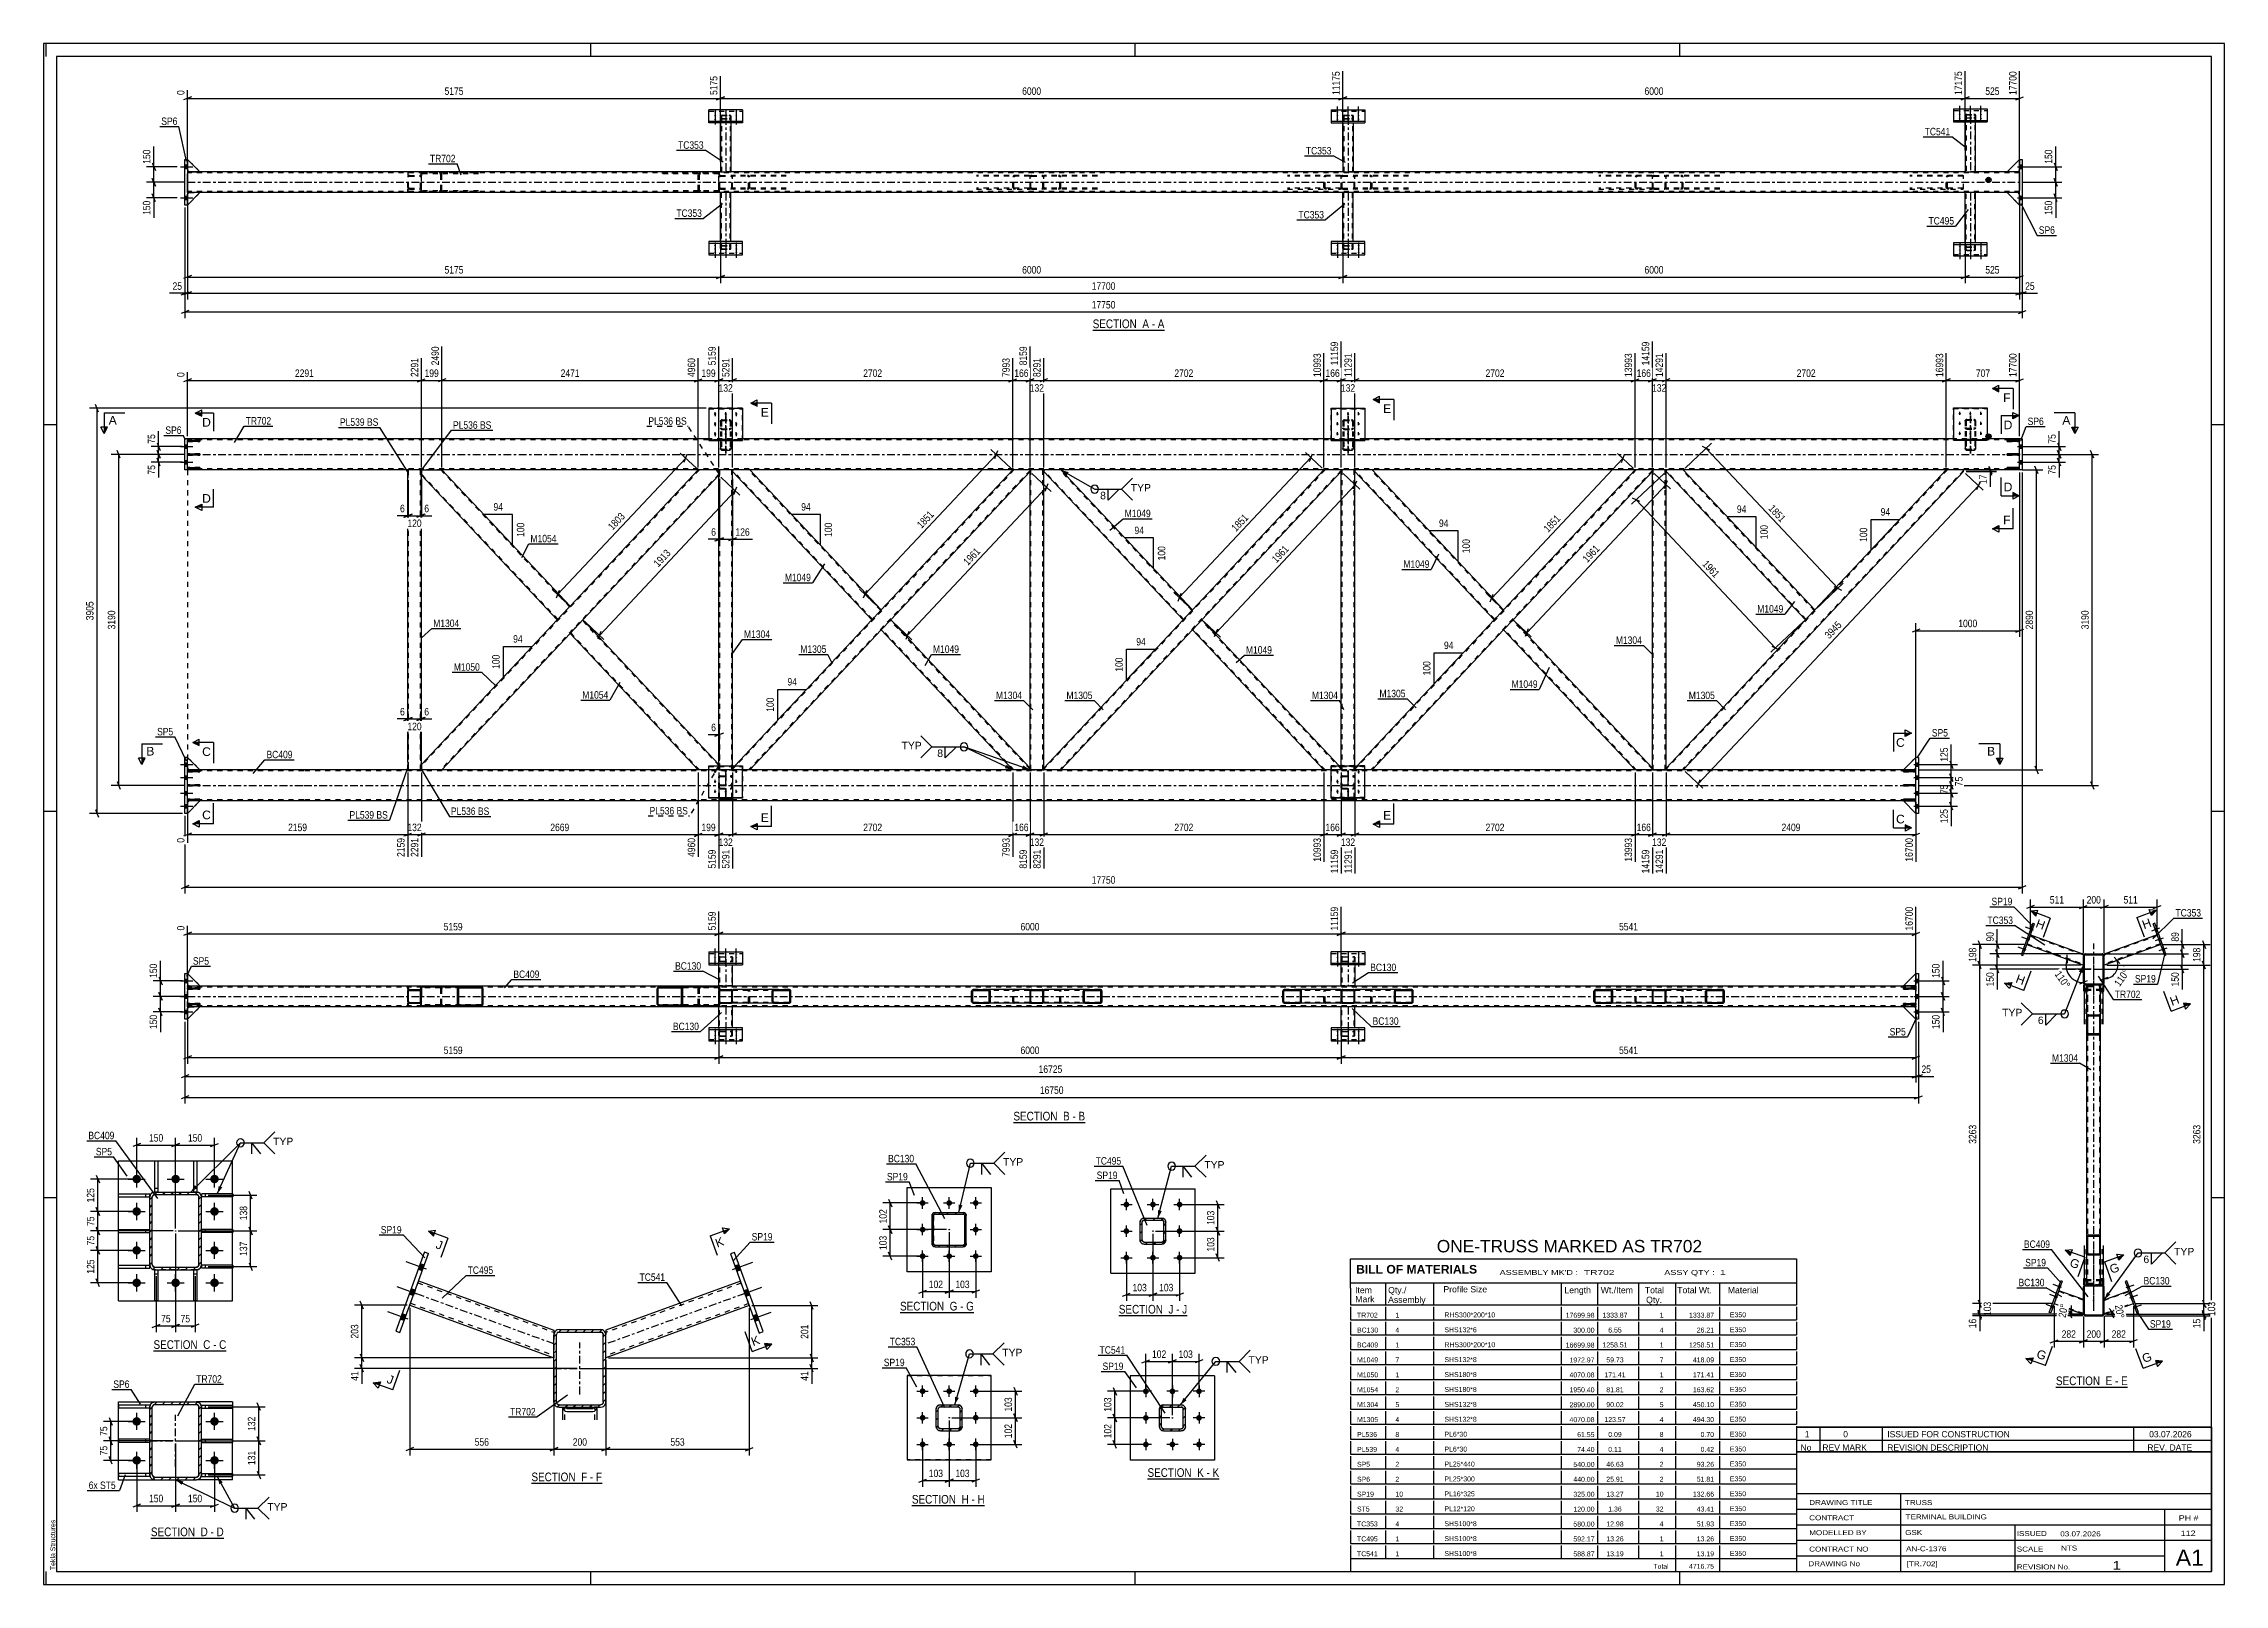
# Paper-space layout 'Layout1' of a CAD drawing. Header units: millimetres. Extents: x 0 to 841, y 0 to 594.
# The model-space entities are those that its viewports show. They can reach past a viewport. Long polylines and large blocks are cut down to what shows.
import ezdxf

# ---------------------------------------------------------------- set-up
doc = ezdxf.new("R2010")
doc.units = ezdxf.units.MM
doc.linetypes.add('DXK_LINE_DOT2', pattern=[3.9198, 1.9599, -1.9599])
doc.linetypes.add('DXK_LINE_DOT3', pattern=[5.9187, 2.979, -0.9799, 0.9799, -0.9799])
doc.layers.add('Viewport layer', color=7, linetype='Continuous', plot=False)
doc.styles.add('Arial', font='ARIAL.TTF', dxfattribs={"height": 0.2})
doc.styles.add('Arial Bold', font='ARIALBD.TTF', dxfattribs={"height": 0.2})
doc.styles.add('Arial Narrow', font='ARIALN.TTF', dxfattribs={"height": 0.2})

# ---------------------------------------------------------------- blocks, each defined once
blk = doc.blocks.new('Unknown-761543994-18 - 4224')
at = {"color": 6, "linetype": 'Continuous'}
blk.add_line((132.62, -396.63), (159.84, -396.63), dxfattribs=at)
at = {"color": 0, "linetype": 'Continuous'}
blk.add_wipeout([(150.73, -395.88), (150.73, -392.38), (132.62, -392.38), (132.62, -395.88)], dxfattribs=at)
blk.add_wipeout([(154.12, -395.88), (154.12, -392.38), (151.78, -392.38), (151.78, -395.88)], dxfattribs=at)
at = {"color": 7, "linetype": 'Continuous', "style": 'Arial Narrow'}
blk.add_text('SECTION ', height=3.34, dxfattribs=at).set_placement((132.62, -395.88))
at = {"color": 0, "linetype": 'Continuous'}
blk.add_wipeout([(156.45, -395.88), (156.45, -392.38), (155.17, -392.38), (155.17, -395.88)], dxfattribs=at)
blk.add_wipeout([(159.84, -395.88), (159.84, -392.38), (157.5, -392.38), (157.5, -395.88)], dxfattribs=at)
at = {"color": 7, "linetype": 'Continuous', "style": 'Arial Narrow'}
for s, p in [('F', (151.78, -395.88)), ('-', (155.17, -395.88)), ('F', (157.5, -395.88))]:
    blk.add_text(s, height=3.34, dxfattribs=at).set_placement(p)
blk = doc.blocks.new('Unknown-761543994-16888')
at = {"color": 7, "linetype": 'Continuous'}
for p, q in [((448.5, -310.14), (620.5, -310.14)), ((448.5, -321.39), (448.5, -310.14)), ((620.5, -310.14), (620.5, -321.39)), ((448.5, -319.39), (620.5, -319.39)), ((462, -319.39), (462, -327.89)), ((480.5, -319.39), (480.5, -327.89)), ((529.78, -319.39), (529.78, -327.89)), ((543.78, -319.39), (543.78, -327.89)), ((559.5, -319.39), (559.5, -327.89)), ((573.78, -319.39), (573.78, -327.89)), ((590.78, -319.39), (590.78, -327.89)), ((448.5, -321.39), (448.5, -326.39)), ((448.5, -326.39), (448.5, -327.89)), ((448.5, -327.89), (620.5, -327.89)), ((620.5, -321.39), (620.5, -327.89)), ((448.5, -328.66), (448.5, -333.64)), ((448.5, -333.64), (620.5, -333.64)), ((448.5, -334.41), (448.5, -339.39)), ((462, -328.66), (462, -333.64)), ((462, -334.41), (462, -339.39)), ((480.5, -328.66), (480.5, -333.64)), ((480.5, -334.41), (480.5, -339.39)), ((529.78, -328.66), (529.78, -333.64)), ((529.78, -334.41), (529.78, -339.39)), ((543.78, -328.66), (543.78, -333.64)), ((543.78, -334.41), (543.78, -339.39)), ((559.5, -328.66), (559.5, -333.64)), ((559.5, -334.41), (559.5, -339.39)), ((573.78, -328.66), (573.78, -333.64)), ((573.78, -334.41), (573.78, -339.39)), ((590.78, -328.66), (590.78, -333.64)), ((590.78, -334.41), (590.78, -339.39)), ((620.5, -328.66), (620.5, -333.64)), ((620.5, -334.41), (620.5, -339.39)), ((448.5, -339.39), (620.5, -339.39)), ((448.5, -340.16), (448.5, -345.14)), ((462, -340.16), (462, -345.14)), ((480.5, -340.16), (480.5, -345.14)), ((529.78, -340.16), (529.78, -345.14)), ((543.78, -340.16), (543.78, -345.14)), ((559.5, -340.16), (559.5, -345.14)), ((573.78, -340.16), (573.78, -345.14)), ((590.78, -340.16), (590.78, -345.14)), ((620.5, -340.16), (620.5, -345.14)), ((448.5, -345.14), (620.5, -345.14)), ((448.5, -345.91), (448.5, -350.89)), ((448.5, -350.89), (620.5, -350.89)), ((448.5, -351.66), (448.5, -356.64)), ((462, -345.91), (462, -350.89)), ((462, -351.66), (462, -356.64)), ((480.5, -345.91), (480.5, -350.89)), ((480.5, -351.66), (480.5, -356.64)), ((529.78, -345.91), (529.78, -350.89)), ((529.78, -351.66), (529.78, -356.64)), ((543.78, -345.91), (543.78, -350.89)), ((543.78, -351.66), (543.78, -356.64)), ((559.5, -345.91), (559.5, -350.89)), ((559.5, -351.66), (559.5, -356.64)), ((573.78, -345.91), (573.78, -350.89)), ((573.78, -351.66), (573.78, -356.64)), ((590.78, -345.91), (590.78, -350.89)), ((590.78, -351.66), (590.78, -356.64)), ((620.5, -345.91), (620.5, -350.89)), ((620.5, -351.66), (620.5, -356.64)), ((448.5, -356.64), (620.5, -356.64)), ((448.5, -357.41), (448.5, -362.39)), ((462, -357.41), (462, -362.39)), ((480.5, -357.41), (480.5, -362.39)), ((529.78, -357.41), (529.78, -362.39)), ((543.78, -357.41), (543.78, -362.39)), ((559.5, -357.41), (559.5, -362.39)), ((573.78, -357.41), (573.78, -362.39)), ((590.78, -357.41), (590.78, -362.39)), ((620.5, -357.41), (620.5, -362.39)), ((448.5, -362.39), (620.5, -362.39)), ((448.5, -363.16), (448.5, -368.14)), ((448.5, -368.14), (620.5, -368.14)), ((448.5, -368.91), (448.5, -373.89)), ((462, -363.16), (462, -368.14)), ((462, -368.91), (462, -373.89)), ((480.5, -363.16), (480.5, -368.14)), ((480.5, -368.91), (480.5, -373.89)), ((529.78, -363.16), (529.78, -368.14)), ((529.78, -368.91), (529.78, -373.89)), ((543.78, -363.16), (543.78, -368.14)), ((543.78, -368.91), (543.78, -373.89)), ((559.5, -363.16), (559.5, -368.14)), ((559.5, -368.91), (559.5, -373.89)), ((573.78, -363.16), (573.78, -368.14)), ((573.78, -368.91), (573.78, -373.89)), ((590.78, -363.16), (590.78, -368.14)), ((590.78, -368.91), (590.78, -373.89)), ((620.5, -363.16), (620.5, -368.14)), ((620.5, -368.91), (620.5, -373.89)), ((448.5, -373.89), (620.5, -373.89)), ((448.5, -374.66), (448.5, -379.64)), ((462, -374.66), (462, -379.64)), ((480.5, -374.66), (480.5, -379.64)), ((529.78, -374.66), (529.78, -379.64)), ((543.78, -374.66), (543.78, -379.64)), ((559.5, -374.66), (559.5, -379.64)), ((573.78, -374.66), (573.78, -379.64)), ((590.78, -374.66), (590.78, -379.64)), ((620.5, -374.66), (620.5, -379.64)), ((448.5, -379.64), (620.5, -379.64)), ((448.5, -380.41), (448.5, -385.39)), ((448.5, -385.39), (620.5, -385.39)), ((448.5, -386.16), (448.5, -391.14)), ((462, -380.41), (462, -385.39)), ((462, -386.16), (462, -391.14)), ((480.5, -380.41), (480.5, -385.39)), ((480.5, -386.16), (480.5, -391.14)), ((529.78, -380.41), (529.78, -385.39)), ((529.78, -386.16), (529.78, -391.14)), ((543.78, -380.41), (543.78, -385.39)), ((543.78, -386.16), (543.78, -391.14)), ((559.5, -380.41), (559.5, -385.39)), ((559.5, -386.16), (559.5, -391.14)), ((573.78, -380.41), (573.78, -385.39)), ((573.78, -386.16), (573.78, -391.14)), ((590.78, -380.41), (590.78, -385.39)), ((590.78, -386.16), (590.78, -391.14)), ((620.5, -380.41), (620.5, -385.39)), ((620.5, -386.16), (620.5, -391.14)), ((448.5, -391.14), (620.5, -391.14)), ((448.5, -391.91), (448.5, -396.89)), ((462, -391.91), (462, -396.89)), ((480.5, -391.91), (480.5, -396.89)), ((529.78, -391.91), (529.78, -396.89)), ((543.78, -391.91), (543.78, -396.89)), ((559.5, -391.91), (559.5, -396.89)), ((573.78, -391.91), (573.78, -396.89)), ((590.78, -391.91), (590.78, -396.89)), ((620.5, -391.91), (620.5, -396.89)), ((448.5, -396.89), (620.5, -396.89)), ((448.5, -397.66), (448.5, -402.64)), ((448.5, -402.64), (620.5, -402.64)), ((448.5, -403.41), (448.5, -408.39)), ((462, -397.66), (462, -402.64)), ((462, -403.41), (462, -408.39)), ((480.5, -397.66), (480.5, -402.64)), ((480.5, -403.41), (480.5, -408.39)), ((529.78, -397.66), (529.78, -402.64)), ((529.78, -403.41), (529.78, -408.39)), ((543.78, -397.66), (543.78, -402.64)), ((543.78, -403.41), (543.78, -408.39)), ((559.5, -397.66), (559.5, -402.64)), ((559.5, -403.41), (559.5, -408.39)), ((573.78, -397.66), (573.78, -402.64)), ((573.78, -403.41), (573.78, -408.39)), ((590.78, -397.66), (590.78, -402.64)), ((590.78, -403.41), (590.78, -408.39)), ((620.5, -397.66), (620.5, -402.64)), ((620.5, -403.41), (620.5, -408.39)), ((448.5, -408.39), (620.5, -408.39)), ((448.5, -409.16), (448.5, -414.14)), ((462, -409.16), (462, -414.14)), ((480.5, -409.16), (480.5, -414.14)), ((529.78, -409.16), (529.78, -414.14)), ((543.78, -409.16), (543.78, -414.14)), ((559.5, -409.16), (559.5, -414.14)), ((573.78, -409.16), (573.78, -414.14)), ((590.78, -409.16), (590.78, -414.14)), ((620.5, -409.16), (620.5, -414.14)), ((448.5, -414.14), (620.5, -414.14)), ((448.5, -414.91), (448.5, -419.89)), ((448.5, -419.89), (620.5, -419.89)), ((462, -414.91), (462, -419.89)), ((480.5, -414.91), (480.5, -419.89)), ((529.78, -414.91), (529.78, -419.89)), ((543.78, -414.91), (543.78, -419.89)), ((559.5, -414.91), (559.5, -419.89)), ((573.78, -414.91), (573.78, -419.89)), ((590.78, -414.91), (590.78, -419.89)), ((620.5, -414.91), (620.5, -419.89)), ((448.5, -420.66), (448.5, -425.64)), ((448.5, -425.64), (620.5, -425.64)), ((448.5, -425.64), (620.5, -425.64)), ((448.5, -425.64), (448.5, -430.64)), ((462, -420.66), (462, -425.64)), ((480.5, -420.66), (480.5, -425.64)), ((529.78, -420.66), (529.78, -425.64)), ((543.78, -420.66), (543.78, -425.64)), ((559.5, -420.66), (559.5, -425.64)), ((573.78, -420.66), (573.78, -425.64)), ((573.78, -425.64), (573.78, -430.64)), ((590.78, -420.66), (590.78, -425.64)), ((590.78, -425.64), (590.78, -430.64)), ((620.5, -420.66), (620.5, -425.64)), ((620.5, -425.64), (620.5, -430.64)), ((448.5, -430.64), (620.5, -430.64))]:
    blk.add_line(p, q, dxfattribs=at)
at = {"color": 7}
for s, height, style, p in [('BILL OF MATERIALS', 3.3405, 'Arial Bold', (450.66, -315.83)), ('Mark', 2.388, 'Arial', (450.34, -326.89)), ('Profile Size', 2.3877, 'Arial', (484.32, -323.06))]:
    blk.add_text(s, height=height, dxfattribs=dict(at, style=style)).set_placement(p)
at = {"color": 7, "linetype": 'Continuous', "style": 'Arial Narrow'}
for s, height, width, p in [("ASSEMBLY MK'D :", 1.9089, 1.6, (506, -316.34)), ('TR702', 1.909, 1.794707, (538.5, -316.34)), ('ASSY QTY :', 1.909, 1.6, (569.5, -316.34)), ('1', 1.91, 1.794707, (591, -316.34))]:
    blk.add_text(s, height=height, dxfattribs=dict(at, width=width)).set_placement(p)
at = {"color": 7, "linetype": 'Continuous'}
for s, height, style, p in [('Item', 2.388, 'Arial', (450.25, -323.39)), ('Assembly', 2.388, 'Arial', (463, -327.12)), ('Qty./', 2.388, 'Arial', (463, -323.39)), ('Length', 2.388, 'Arial', (531, -323.39)), ('Wt./Item', 2.388, 'Arial', (545, -323.39)), ('Total', 2.388, 'Arial', (562, -323.39)), ('Qty.', 2.388, 'Arial', (562.5, -327.12)), ('Total Wt.', 2.388, 'Arial', (574.5, -323.39)), ('Material', 2.388, 'Arial', (594, -323.39)), ('TR702', 1.91, 'Arial', (451, -332.8)), ('1', 1.91, 'Arial', (465.81, -332.8)), ('RHS300*200*10', 1.9102, 'Arial', (484.71, -332.7)), ('17699.98', 1.91, 'Arial', (531.47, -332.84)), ('1333.87', 1.91, 'Arial', (545.67, -332.8)), ('1', 1.91, 'Arial', (567.72, -332.8)), ('1333.87', 1.91, 'Arial', (579.06, -332.8)), ('E350', 1.91, 'Arial', (594.81, -332.66)), ('BC130', 1.91, 'Arial', (451, -338.55)), ('BC409', 1.91, 'Arial', (451, -344.3)), ('4', 1.91, 'Arial', (465.81, -338.55)), ('1', 1.91, 'Arial', (465.81, -344.3)), ('SHS132*6', 1.91, 'Arial', (484.71, -338.45)), ('RHS300*200*10', 1.9102, 'Arial', (484.71, -344.2)), ('16699.98', 1.91, 'Arial', (531.47, -344.34)), ('300.00', 1.91, 'Arial', (534.44, -338.59)), ('1258.51', 1.91, 'Arial', (545.67, -344.3)), ('6.55', 1.91, 'Arial', (547.89, -338.55)), ('4', 1.91, 'Arial', (567.72, -338.55)), ('1', 1.91, 'Arial', (567.72, -344.3)), ('1258.51', 1.91, 'Arial', (579.06, -344.3)), ('26.21', 1.91, 'Arial', (582.02, -338.55)), ('E350', 1.91, 'Arial', (594.81, -338.41)), ('E350', 1.91, 'Arial', (594.81, -344.16)), ('M1049', 1.91, 'Arial', (451, -350.05)), ('7', 1.91, 'Arial', (465.81, -350.05)), ('SHS132*8', 1.91, 'Arial', (484.71, -349.95)), ('1972.97', 1.91, 'Arial', (532.95, -350.09)), ('59.73', 1.91, 'Arial', (547.15, -350.05)), ('7', 1.91, 'Arial', (567.72, -350.05)), ('418.09', 1.91, 'Arial', (580.54, -350.05)), ('E350', 1.91, 'Arial', (594.81, -349.91)), ('M1050', 1.91, 'Arial', (451, -355.8)), ('M1054', 1.91, 'Arial', (451, -361.55)), ('2', 1.91, 'Arial', (465.81, -361.55)), ('1', 1.91, 'Arial', (465.81, -355.8)), ('SHS180*8', 1.91, 'Arial', (484.71, -355.7)), ('SHS180*8', 1.91, 'Arial', (484.71, -361.45)), ('4070.08', 1.91, 'Arial', (532.95, -355.84)), ('1950.40', 1.91, 'Arial', (532.95, -361.59)), ('171.41', 1.91, 'Arial', (546.41, -355.8)), ('81.81', 1.91, 'Arial', (547.15, -361.55)), ('2', 1.91, 'Arial', (567.72, -361.55)), ('1', 1.91, 'Arial', (567.72, -355.8)), ('171.41', 1.91, 'Arial', (580.54, -355.8)), ('163.62', 1.91, 'Arial', (580.54, -361.55)), ('E350', 1.91, 'Arial', (594.81, -355.66)), ('E350', 1.91, 'Arial', (594.81, -361.41)), ('M1304', 1.91, 'Arial', (451, -367.3)), ('5', 1.91, 'Arial', (465.81, -367.3)), ('SHS132*8', 1.91, 'Arial', (484.71, -367.2)), ('2890.00', 1.91, 'Arial', (532.95, -367.34)), ('90.02', 1.91, 'Arial', (547.15, -367.3)), ('5', 1.91, 'Arial', (567.72, -367.3)), ('450.10', 1.91, 'Arial', (580.54, -367.3)), ('E350', 1.91, 'Arial', (594.81, -367.16)), ('M1305', 1.91, 'Arial', (451, -373.05)), ('PL536', 1.91, 'Arial', (451, -378.8)), ('4', 1.91, 'Arial', (465.81, -373.05)), ('8', 1.91, 'Arial', (465.81, -378.8)), ('SHS132*8', 1.91, 'Arial', (484.71, -372.95)), ('PL6*30', 1.91, 'Arial', (484.71, -378.7)), ('4070.08', 1.91, 'Arial', (532.95, -373.09)), ('61.55', 1.91, 'Arial', (535.92, -378.84)), ('123.57', 1.91, 'Arial', (546.41, -373.05)), ('0.09', 1.91, 'Arial', (547.89, -378.8)), ('4', 1.91, 'Arial', (567.72, -373.05)), ('8', 1.91, 'Arial', (567.72, -378.8)), ('494.30', 1.91, 'Arial', (580.54, -373.05)), ('0.70', 1.91, 'Arial', (583.5, -378.8)), ('E350', 1.91, 'Arial', (594.81, -372.91)), ('E350', 1.91, 'Arial', (594.81, -378.66)), ('PL539', 1.91, 'Arial', (451, -384.55)), ('4', 1.91, 'Arial', (465.81, -384.55)), ('PL6*30', 1.91, 'Arial', (484.71, -384.45)), ('74.40', 1.91, 'Arial', (535.92, -384.59)), ('0.11', 1.91, 'Arial', (547.89, -384.55)), ('4', 1.91, 'Arial', (567.72, -384.55)), ('0.42', 1.91, 'Arial', (583.5, -384.55)), ('E350', 1.91, 'Arial', (594.81, -384.41)), ('SP5', 1.91, 'Arial', (451, -390.3)), ('SP6', 1.91, 'Arial', (451, -396.05)), ('2', 1.91, 'Arial', (465.81, -390.3)), ('2', 1.91, 'Arial', (465.81, -396.05)), ('PL25*440', 1.91, 'Arial', (484.71, -390.2)), ('PL25*300', 1.91, 'Arial', (484.71, -395.95)), ('440.00', 1.91, 'Arial', (534.44, -396.09)), ('540.00', 1.91, 'Arial', (534.44, -390.34)), ('46.63', 1.91, 'Arial', (547.15, -390.3)), ('25.91', 1.91, 'Arial', (547.15, -396.05)), ('2', 1.91, 'Arial', (567.72, -390.3)), ('2', 1.91, 'Arial', (567.72, -396.05)), ('51.81', 1.91, 'Arial', (582.02, -396.05)), ('93.26', 1.91, 'Arial', (582.02, -390.3)), ('E350', 1.91, 'Arial', (594.81, -390.16)), ('E350', 1.91, 'Arial', (594.81, -395.91)), ('SP19', 1.91, 'Arial', (451, -401.8)), ('10', 1.91, 'Arial', (465.81, -401.8)), ('PL16*325', 1.91, 'Arial', (484.71, -401.7)), ('325.00', 1.91, 'Arial', (534.44, -401.84)), ('13.27', 1.91, 'Arial', (547.15, -401.8)), ('10', 1.91, 'Arial', (566.24, -401.8)), ('132.66', 1.91, 'Arial', (580.54, -401.8)), ('E350', 1.91, 'Arial', (594.81, -401.66)), ('TC353', 1.91, 'Arial', (451, -413.3)), ('ST5', 1.91, 'Arial', (451, -407.55)), ('4', 1.91, 'Arial', (465.81, -413.3)), ('32', 1.91, 'Arial', (465.81, -407.55)), ('SHS100*8', 1.91, 'Arial', (484.71, -413.2)), ('PL12*120', 1.91, 'Arial', (484.71, -407.45)), ('580.00', 1.91, 'Arial', (534.44, -413.34)), ('120.00', 1.91, 'Arial', (534.44, -407.59)), ('12.98', 1.91, 'Arial', (547.15, -413.3)), ('1.36', 1.91, 'Arial', (547.89, -407.55)), ('32', 1.91, 'Arial', (566.24, -407.55)), ('4', 1.91, 'Arial', (567.72, -413.3)), ('43.41', 1.91, 'Arial', (582.02, -407.55)), ('51.93', 1.91, 'Arial', (582.02, -413.3)), ('E350', 1.91, 'Arial', (594.81, -407.41)), ('E350', 1.91, 'Arial', (594.81, -413.16)), ('TC495', 1.91, 'Arial', (451, -419.05)), ('1', 1.91, 'Arial', (465.81, -419.05)), ('SHS100*8', 1.91, 'Arial', (484.71, -418.95)), ('592.17', 1.91, 'Arial', (534.44, -419.09)), ('13.26', 1.91, 'Arial', (547.15, -419.05)), ('1', 1.91, 'Arial', (567.72, -419.05)), ('13.26', 1.91, 'Arial', (582.02, -419.05)), ('E350', 1.91, 'Arial', (594.81, -418.91)), ('TC541', 1.91, 'Arial', (451, -424.8)), ('1', 1.91, 'Arial', (465.81, -424.8)), ('SHS100*8', 1.91, 'Arial', (484.71, -424.7)), ('588.87', 1.91, 'Arial', (534.44, -424.84)), ('13.19', 1.91, 'Arial', (547.15, -424.8)), ('Total', 1.909, 'Arial Narrow', (565.34, -429.64)), ('1', 1.91, 'Arial', (567.72, -424.8)), ('4716.75', 1.91, 'Arial', (579.02, -429.64)), ('13.19', 1.91, 'Arial', (582.02, -424.8)), ('E350', 1.91, 'Arial', (594.81, -424.66))]:
    blk.add_text(s, height=height, dxfattribs=dict(at, style=style)).set_placement(p)
blk = doc.blocks.new('Unknown-761543994-1163')
at = {"color": 5, "linetype": 'Continuous'}
for p, q in [((785.5, 158.36), (-55.5, 158.36)), ((-55.5, 158.36), (-55.5, -435.64)), ((-54.5, 153.36), (-54.5, 158.36)), ((780.5, 153.36), (-50.5, 153.36)), ((-50.5, 153.36), (-50.5, -430.64)), ((155.5, 153.36), (155.5, 158.36)), ((365.5, 153.36), (365.5, 158.36)), ((575.5, 153.36), (575.5, 158.36)), ((780.5, -430.64), (780.5, 153.36)), ((785.5, -435.64), (785.5, 158.36)), ((-50.5, 11.36), (-55.5, 11.36)), ((785.5, 11.36), (780.5, 11.36)), ((-50.5, -137.64), (-55.5, -137.64)), ((785.5, -137.64), (780.5, -137.64)), ((-50.5, -286.64), (-55.5, -286.64)), ((785.5, -286.64), (780.5, -286.64)), ((-55.5, -435.64), (785.5, -435.64)), ((-54.5, -435.64), (-54.5, -430.64)), ((-50.5, -430.64), (780.5, -430.64)), ((155.5, -435.64), (155.5, -430.64)), ((365.5, -435.64), (365.5, -430.64)), ((575.5, -435.64), (575.5, -430.64))]:
    blk.add_line(p, q, dxfattribs=at)
at = {"color": 174, "linetype": 'Continuous', "style": 'Arial'}
blk.add_text('Tekla Structures', height=1.9102, rotation=90, dxfattribs=at).set_placement((-51, -430.14))
blk = doc.blocks.new('Unknown-761543994-16889')
at = {"color": 2, "linetype": 'Continuous'}
blk.add_line((474.5, -310.14), (592, -310.14), dxfattribs=at)
at = {"color": 7, "style": 'Arial'}
blk.add_text('ONE-TRUSS MARKED AS TR702', height=4.7754, dxfattribs=at).set_placement((481.76, -307.64))
blk = doc.blocks.new('Unknown-761543994-16890')
at = {"color": 7, "linetype": 'Continuous'}
for p, q in [((620.5, -384.59), (620.5, -430.64)), ((620.5, -384.59), (780.5, -384.59)), ((780.5, -384.64), (780.5, -430.64)), ((620.5, -400.64), (780.5, -400.64)), ((660.64, -400.64), (660.64, -430.64)), ((620.5, -406.64), (780.5, -406.64)), ((762.5, -430.59), (762.5, -406.59)), ((620.5, -412.64), (780.5, -412.64)), ((620.5, -418.64), (780.5, -418.64)), ((704.64, -412.64), (704.64, -430.64)), ((620.5, -424.64), (762.5, -424.64)), ((620.5, -430.64), (780.5, -430.64))]:
    blk.add_line(p, q, dxfattribs=at)
at = {"color": 7, "style": 'Arial Narrow'}
for s, height, width, p in [('DRAWING TITLE', 1.9089, 1.425378, (625.39, -405.04)), ('TRUSS', 1.909, 1.425378, (662.31, -405.06)), ('CONTRACT', 1.909, 1.425378, (625.39, -410.93)), ('TERMINAL BUILDING', 1.9089, 1.425378, (662.56, -410.57)), ('MODELLED BY', 1.9089, 1.425378, (625.39, -416.66)), ('GSK', 1.909, 1.425378, (662.39, -416.6)), ('ISSUED', 1.909, 1.425378, (705.44, -417)), ('03.07.2026', 1.909, 1.425378, (722.2, -417.12)), ('DRAWING No', 1.909, 1.425378, (625.06, -428.64)), ('CONTRACT NO', 1.9089, 1.425378, (625.39, -422.99)), ('AN-C-1376', 1.909, 1.425378, (662.73, -422.86)), ('[TR.702]', 1.909, 1.425378, (662.97, -428.65)), ('SCALE', 1.909, 1.425378, (705.44, -422.99)), ('REVISION No.', 1.9089, 1.425378, (705.44, -429.87)), ('1', 3.34, 1.5, (742.42, -429.96)), ('A1', 6.204, 1.25, (766.74, -428.44))]:
    blk.add_text(s, height=height, dxfattribs=dict(at, width=width)).set_placement(p)
at = {"color": 7, "linetype": 'Continuous', "style": 'Arial Narrow'}
for s, height, width, p in [('PH #', 2.1, 1.42538, (767.9, -411.09)), ('112', 2.1, 1.42538, (768.69, -416.99)), ('NTS', 1.909, 1.425378, (722.5, -422.59))]:
    blk.add_text(s, height=height, dxfattribs=dict(at, width=width)).set_placement(p)
blk = doc.blocks.new('Unknown-761543994-16891')
at = {"color": 7, "linetype": 'Continuous'}
for p, q in [((620.5, -375.09), (780.5, -375.09)), ((780.5, -375.09), (620.5, -375.09)), ((620.5, -375.09), (620.5, -380.09)), ((629.5, -375.09), (629.5, -380.09)), ((653.5, -375.09), (653.5, -380.09)), ((750.5, -375.09), (750.5, -380.09)), ((780.5, -375.09), (780.5, -380.09)), ((620.5, -380.09), (780.5, -380.09)), ((620.5, -380.09), (620.5, -384.59)), ((620.5, -380.09), (780.5, -380.09)), ((780.5, -384.59), (620.5, -384.59)), ((629.5, -380.09), (629.5, -384.59)), ((653.5, -380.09), (653.5, -384.59)), ((750.5, -380.09), (750.5, -384.59)), ((780.5, -380.09), (780.5, -384.59))]:
    blk.add_line(p, q, dxfattribs=at)
at = {"color": 7, "linetype": 'Continuous', "style": 'Arial Narrow'}
for s, height, width, p in [('1', 2.39, 1.196471, (623.66, -378.94)), ('0', 2.39, 1.196471, (638.51, -378.94)), ('ISSUED FOR CONSTRUCTION', 2.3861, 1.196471, (655.5, -378.94)), ('03.07.2026', 2.386, 1.196471, (756.5, -378.94)), ('No', 2.386, 1.2, (622.05, -384.09)), ('REV MARK', 2.386, 1.2, (630.5, -384.09)), ('REVISION DESCRIPTION', 2.3861, 1.2, (655.5, -384.09)), ('REV. DATE', 2.386, 1.2, (755.79, -384.09))]:
    blk.add_text(s, height=height, dxfattribs=dict(at, width=width)).set_placement(p)
blk = doc.blocks.new('Unknown-761543994-12 - 3091')
at = {"color": 6, "linetype": 'Continuous'}
blk.add_line((349.07, 47.93), (376.72, 47.93), dxfattribs=at)
at = {"color": 0, "linetype": 'Continuous'}
blk.add_wipeout([(367.18, 48.68), (367.18, 52.18), (349.07, 52.18), (349.07, 48.68)], dxfattribs=at)
blk.add_wipeout([(370.79, 48.68), (370.79, 52.18), (368.23, 52.18), (368.23, 48.68)], dxfattribs=at)
at = {"color": 7, "linetype": 'Continuous', "style": 'Arial Narrow'}
blk.add_text('SECTION ', height=3.34, dxfattribs=at).set_placement((349.07, 48.68))
at = {"color": 0, "linetype": 'Continuous'}
blk.add_wipeout([(373.11, 48.68), (373.11, 52.18), (371.84, 52.18), (371.84, 48.68)], dxfattribs=at)
blk.add_wipeout([(376.72, 48.68), (376.72, 52.18), (374.16, 52.18), (374.16, 48.68)], dxfattribs=at)
at = {"color": 7, "linetype": 'Continuous', "style": 'Arial Narrow'}
for s, p in [('A', (368.23, 48.68)), ('A', (374.16, 48.68)), ('-', (371.84, 48.68))]:
    blk.add_text(s, height=3.34, dxfattribs=at).set_placement(p)
blk = doc.blocks.new('Unknown-761543994-13 - 2646')
at = {"color": 6, "linetype": 'Continuous'}
blk.add_line((318.49, -257.54), (346.14, -257.54), dxfattribs=at)
at = {"color": 0, "linetype": 'Continuous'}
blk.add_wipeout([(336.6, -256.79), (336.6, -253.29), (318.49, -253.29), (318.49, -256.79)], dxfattribs=at)
blk.add_wipeout([(340.21, -256.79), (340.21, -253.29), (337.65, -253.29), (337.65, -256.79)], dxfattribs=at)
at = {"color": 7, "linetype": 'Continuous', "style": 'Arial Narrow'}
blk.add_text('SECTION ', height=3.34, dxfattribs=at).set_placement((318.49, -256.79))
at = {"color": 0, "linetype": 'Continuous'}
blk.add_wipeout([(342.53, -256.79), (342.53, -253.29), (341.26, -253.29), (341.26, -256.79)], dxfattribs=at)
blk.add_wipeout([(346.14, -256.79), (346.14, -253.29), (343.58, -253.29), (343.58, -256.79)], dxfattribs=at)
at = {"color": 7, "linetype": 'Continuous', "style": 'Arial Narrow'}
for s, p in [('B', (337.65, -256.79)), ('-', (341.26, -256.79)), ('B', (343.58, -256.79))]:
    blk.add_text(s, height=3.34, dxfattribs=at).set_placement(p)
blk = doc.blocks.new('Unknown-761543994-14 - 3998')
at = {"color": 6, "linetype": 'Continuous'}
blk.add_line((-13.12, -345.62), (14.95, -345.62), dxfattribs=at)
at = {"color": 0, "linetype": 'Continuous'}
blk.add_wipeout([(4.98, -344.87), (4.98, -341.37), (-13.12, -341.37), (-13.12, -344.87)], dxfattribs=at)
blk.add_wipeout([(8.8, -344.87), (8.8, -341.37), (6.03, -341.37), (6.03, -344.87)], dxfattribs=at)
at = {"color": 7, "linetype": 'Continuous', "style": 'Arial Narrow'}
blk.add_text('SECTION ', height=3.34, dxfattribs=at).set_placement((-13.12, -344.87))
at = {"color": 0, "linetype": 'Continuous'}
blk.add_wipeout([(11.13, -344.87), (11.13, -341.37), (9.85, -341.37), (9.85, -344.87)], dxfattribs=at)
blk.add_wipeout([(14.95, -344.87), (14.95, -341.37), (12.18, -341.37), (12.18, -344.87)], dxfattribs=at)
at = {"color": 7, "linetype": 'Continuous', "style": 'Arial Narrow'}
for s, p in [('C', (6.03, -344.87)), ('-', (9.85, -344.87)), ('C', (12.18, -344.87))]:
    blk.add_text(s, height=3.34, dxfattribs=at).set_placement(p)
blk = doc.blocks.new('Unknown-761543994-15 - 3515')
at = {"color": 6, "linetype": 'Continuous'}
blk.add_line((720.55, -359.58), (748.2, -359.58), dxfattribs=at)
at = {"color": 0, "linetype": 'Continuous'}
blk.add_wipeout([(738.66, -358.83), (738.66, -355.33), (720.55, -355.33), (720.55, -358.83)], dxfattribs=at)
blk.add_wipeout([(742.27, -358.83), (742.27, -355.33), (739.71, -355.33), (739.71, -358.83)], dxfattribs=at)
at = {"color": 7, "linetype": 'Continuous', "style": 'Arial Narrow'}
blk.add_text('SECTION ', height=3.34, dxfattribs=at).set_placement((720.55, -358.83))
at = {"color": 0, "linetype": 'Continuous'}
blk.add_wipeout([(744.59, -358.83), (744.59, -355.33), (743.32, -355.33), (743.32, -358.83)], dxfattribs=at)
blk.add_wipeout([(748.2, -358.83), (748.2, -355.33), (745.64, -355.33), (745.64, -358.83)], dxfattribs=at)
at = {"color": 7, "linetype": 'Continuous', "style": 'Arial Narrow'}
for s, p in [('E', (739.71, -358.83)), ('-', (743.32, -358.83)), ('E', (745.64, -358.83))]:
    blk.add_text(s, height=3.34, dxfattribs=at).set_placement(p)
blk = doc.blocks.new('Unknown-761543994-16 - 1854')
at = {"color": 6, "linetype": 'Continuous'}
blk.add_line((274.77, -330.8), (303.27, -330.8), dxfattribs=at)
at = {"color": 0, "linetype": 'Continuous'}
blk.add_wipeout([(292.87, -330.05), (292.87, -326.55), (274.77, -326.55), (274.77, -330.05)], dxfattribs=at)
blk.add_wipeout([(296.91, -330.05), (296.91, -326.55), (293.92, -326.55), (293.92, -330.05)], dxfattribs=at)
at = {"color": 7, "linetype": 'Continuous', "style": 'Arial Narrow'}
blk.add_text('SECTION ', height=3.34, dxfattribs=at).set_placement((274.77, -330.05))
at = {"color": 0, "linetype": 'Continuous'}
blk.add_wipeout([(299.23, -330.05), (299.23, -326.55), (297.96, -326.55), (297.96, -330.05)], dxfattribs=at)
blk.add_wipeout([(303.27, -330.05), (303.27, -326.55), (300.28, -326.55), (300.28, -330.05)], dxfattribs=at)
at = {"color": 7, "linetype": 'Continuous', "style": 'Arial Narrow'}
for s, p in [('G', (293.92, -330.05)), ('G', (300.28, -330.05)), ('-', (297.96, -330.05))]:
    blk.add_text(s, height=3.34, dxfattribs=at).set_placement(p)
blk = doc.blocks.new('Unknown-761543994-17 - 2225')
at = {"color": 6, "linetype": 'Continuous'}
blk.add_line((-14.12, -417.81), (13.95, -417.81), dxfattribs=at)
at = {"color": 0, "linetype": 'Continuous'}
blk.add_wipeout([(3.99, -417.06), (3.99, -413.56), (-14.12, -413.56), (-14.12, -417.06)], dxfattribs=at)
blk.add_wipeout([(7.8, -417.06), (7.8, -413.56), (5.04, -413.56), (5.04, -417.06)], dxfattribs=at)
at = {"color": 7, "linetype": 'Continuous', "style": 'Arial Narrow'}
blk.add_text('SECTION ', height=3.34, dxfattribs=at).set_placement((-14.12, -417.06))
at = {"color": 0, "linetype": 'Continuous'}
blk.add_wipeout([(10.13, -417.06), (10.13, -413.56), (8.85, -413.56), (8.85, -417.06)], dxfattribs=at)
blk.add_wipeout([(13.95, -417.06), (13.95, -413.56), (11.18, -413.56), (11.18, -417.06)], dxfattribs=at)
at = {"color": 7, "linetype": 'Continuous', "style": 'Arial Narrow'}
for s, p in [('D', (5.04, -417.06)), ('-', (8.85, -417.06)), ('D', (11.18, -417.06))]:
    blk.add_text(s, height=3.34, dxfattribs=at).set_placement(p)
blk = doc.blocks.new('Unknown-761543994-19 - 1673')
at = {"color": 6, "linetype": 'Continuous'}
blk.add_line((279.34, -405.27), (307.41, -405.27), dxfattribs=at)
at = {"color": 0, "linetype": 'Continuous'}
blk.add_wipeout([(297.45, -404.52), (297.45, -401.02), (279.34, -401.02), (279.34, -404.52)], dxfattribs=at)
blk.add_wipeout([(301.27, -404.52), (301.27, -401.02), (298.5, -401.02), (298.5, -404.52)], dxfattribs=at)
at = {"color": 7, "linetype": 'Continuous', "style": 'Arial Narrow'}
blk.add_text('SECTION ', height=3.34, dxfattribs=at).set_placement((279.34, -404.52))
at = {"color": 0, "linetype": 'Continuous'}
blk.add_wipeout([(303.59, -404.52), (303.59, -401.02), (302.32, -401.02), (302.32, -404.52)], dxfattribs=at)
blk.add_wipeout([(307.41, -404.52), (307.41, -401.02), (304.64, -401.02), (304.64, -404.52)], dxfattribs=at)
at = {"color": 7, "linetype": 'Continuous', "style": 'Arial Narrow'}
for s, p in [('H', (298.5, -404.52)), ('-', (302.32, -404.52)), ('H', (304.64, -404.52))]:
    blk.add_text(s, height=3.34, dxfattribs=at).set_placement(p)
blk = doc.blocks.new('Unknown-761543994-20 - 1491')
at = {"color": 6, "linetype": 'Continuous'}
blk.add_line((359.14, -331.99), (385.5, -331.99), dxfattribs=at)
at = {"color": 0, "linetype": 'Continuous'}
blk.add_wipeout([(377.24, -331.24), (377.24, -327.74), (359.14, -327.74), (359.14, -331.24)], dxfattribs=at)
blk.add_wipeout([(380.21, -331.24), (380.21, -327.74), (378.29, -327.74), (378.29, -331.24)], dxfattribs=at)
at = {"color": 7, "linetype": 'Continuous', "style": 'Arial Narrow'}
blk.add_text('SECTION ', height=3.34, dxfattribs=at).set_placement((359.14, -331.24))
at = {"color": 0, "linetype": 'Continuous'}
blk.add_wipeout([(382.54, -331.24), (382.54, -327.74), (381.26, -327.74), (381.26, -331.24)], dxfattribs=at)
blk.add_wipeout([(385.5, -331.24), (385.5, -327.74), (383.59, -327.74), (383.59, -331.24)], dxfattribs=at)
at = {"color": 7, "linetype": 'Continuous', "style": 'Arial Narrow'}
for s, p in [('J', (378.29, -331.24)), ('J', (383.59, -331.24)), ('-', (381.26, -331.24))]:
    blk.add_text(s, height=3.34, dxfattribs=at).set_placement(p)
blk = doc.blocks.new('Unknown-761543994-21 - 1282')
at = {"color": 6, "linetype": 'Continuous'}
blk.add_line((370.21, -394.96), (397.85, -394.96), dxfattribs=at)
at = {"color": 0, "linetype": 'Continuous'}
blk.add_wipeout([(388.31, -394.21), (388.31, -390.71), (370.21, -390.71), (370.21, -394.21)], dxfattribs=at)
blk.add_wipeout([(391.92, -394.21), (391.92, -390.71), (389.36, -390.71), (389.36, -394.21)], dxfattribs=at)
at = {"color": 7, "linetype": 'Continuous', "style": 'Arial Narrow'}
blk.add_text('SECTION ', height=3.34, dxfattribs=at).set_placement((370.21, -394.21))
at = {"color": 0, "linetype": 'Continuous'}
blk.add_wipeout([(394.25, -394.21), (394.25, -390.71), (392.97, -390.71), (392.97, -394.21)], dxfattribs=at)
blk.add_wipeout([(397.85, -394.21), (397.85, -390.71), (395.3, -390.71), (395.3, -394.21)], dxfattribs=at)
at = {"color": 7, "linetype": 'Continuous', "style": 'Arial Narrow'}
for s, p in [('K', (389.36, -394.21)), ('-', (392.97, -394.21)), ('K', (395.3, -394.21))]:
    blk.add_text(s, height=3.34, dxfattribs=at).set_placement(p)
blk = doc.blocks.new('Part-761543994-4274 - 4224')
at = {"color": 7, "linetype": 'DXK_LINE_DOT2'}
for p, q in [((89.09, -318.6), (85.67, -328)), ((88.82, -319.35), (141.31, -338.46)), ((85.94, -327.25), (141.31, -347.4)), ((141.31, -339.31), (141.31, -348.25))]:
    blk.add_line(p, q, dxfattribs=at)
at = {"color": 2, "linetype": 'Continuous'}
for p, q in [((89.09, -318.6), (141.31, -337.61)), ((85.67, -328), (141.31, -348.25)), ((141.31, -337.61), (141.31, -339.31)), ((141.31, -339.31), (141.31, -339.38))]:
    blk.add_line(p, q, dxfattribs=at)
at = {"color": 7, "linetype": 'DXK_LINE_DOT3'}
blk.add_line((141.31, -342.93), (87.38, -323.3), dxfattribs=at)
blk = doc.blocks.new('Part-761543994-4262 - 4224')
at = {"color": 2, "linetype": 'Continuous'}
for p, q in [((210.89, -307.65), (209.38, -308.2)), ((209.38, -308.2), (220.5, -338.74)), ((222, -338.19), (210.89, -307.65)), ((220.5, -338.74), (222, -338.19))]:
    blk.add_line(p, q, dxfattribs=at)
blk = doc.blocks.new('Part-761543994-4267 - 4224')
at = {"color": 2, "linetype": 'Continuous'}
for p, q in [((91.43, -307.48), (80.32, -338.02)), ((81.82, -338.57), (92.94, -308.03)), ((91.43, -307.48), (92.94, -308.03)), ((80.32, -338.02), (81.82, -338.57))]:
    blk.add_line(p, q, dxfattribs=at)
blk = doc.blocks.new('Part-761543994-4333 - 4224')
at = {"linetype": 'Continuous'}
h = blk.add_hatch(dxfattribs=at)
h.set_pattern_fill('', scale=0.7, style=0, pattern_type=0)
h.set_pattern_definition([(45, (141.3142, -365.3774), (-1.57154, 1.57154), [])])
h.paths.add_polyline_path([(141.31, -339.38), (141.31, -365.38), (141.47, -366.14), (141.9, -366.79), (142.55, -367.23), (143.31, -367.38), (159.31, -367.38), (160.08, -367.23), (160.73, -366.79), (161.16, -366.14), (161.31, -365.38), (161.31, -339.38), (161.16, -338.61), (160.73, -337.96), (160.08, -337.53), (159.31, -337.38), (143.31, -337.38), (142.55, -337.53), (141.9, -337.96), (141.47, -338.61)])
h.paths.add_polyline_path([(142.61, -338.67), (142.93, -338.45), (143.31, -338.38), (159.31, -338.38), (159.7, -338.45), (160.02, -338.67), (160.24, -338.99), (160.31, -339.38), (160.31, -365.38), (160.24, -365.76), (160.02, -366.08), (159.7, -366.3), (159.31, -366.38), (143.31, -366.38), (142.93, -366.3), (142.61, -366.08), (142.39, -365.76), (142.31, -365.38), (142.31, -339.38), (142.39, -338.99)])
at = {"color": 2, "linetype": 'Continuous'}
for p, q in [((141.47, -338.61), (141.31, -339.38)), ((141.31, -365.38), (141.31, -339.38)), ((142.31, -339.38), (142.39, -338.99)), ((142.31, -365.38), (142.31, -339.38)), ((143.31, -337.38), (142.55, -337.53)), ((142.93, -338.45), (143.31, -338.38)), ((143.31, -337.38), (159.31, -337.38)), ((143.31, -338.38), (159.31, -338.38)), ((160.08, -337.53), (159.31, -337.38)), ((159.31, -338.38), (159.7, -338.45)), ((160.24, -338.99), (160.31, -339.38)), ((160.31, -365.38), (160.31, -339.38)), ((161.31, -339.38), (161.16, -338.61)), ((161.31, -365.38), (161.31, -339.38)), ((141.31, -365.38), (141.47, -366.14)), ((142.39, -365.76), (142.31, -365.38)), ((142.55, -367.23), (143.31, -367.38)), ((143.31, -366.38), (142.93, -366.3)), ((143.31, -366.38), (159.31, -366.38)), ((143.31, -367.38), (159.31, -367.38)), ((159.7, -366.3), (159.31, -366.38)), ((159.31, -367.38), (160.08, -367.23)), ((160.31, -365.38), (160.24, -365.76)), ((161.16, -366.14), (161.31, -365.38))]:
    blk.add_line(p, q, dxfattribs=at)
at = {"color": 7, "linetype": 'DXK_LINE_DOT3'}
for p, q in [((151.31, -362.38), (151.31, -342.38)), ((141.31, -352.38), (161.31, -352.38))]:
    blk.add_line(p, q, dxfattribs=at)
at = {"color": 2, "linetype": 'Continuous'}
for centre, radius, start, end in [((143.31, -339.38), 2, 112.5, 157.5), ((143.31, -339.38), 1, 112.5, 157.5), ((159.31, -339.38), 1, 22.5, 67.5), ((159.31, -339.38), 2, 22.5, 67.5), ((143.31, -365.38), 2, 202.5, 247.5), ((143.31, -365.38), 1, 202.5, 247.5), ((159.31, -365.38), 1, 292.5, 337.5), ((159.31, -365.38), 2, 292.5, 337.5)]:
    blk.add_arc(centre, radius, start, end, dxfattribs=at)
blk = doc.blocks.new('Part-761543994-4269 - 4224')
at = {"color": 2, "linetype": 'Continuous'}
for p, q in [((144.71, -372.16), (144.71, -367.38)), ((144.81, -367.38), (144.84, -367.59)), ((145.75, -367.52), (145.68, -367.38)), ((145.7, -368.85), (146.31, -369.03)), ((146.01, -367.77), (145.75, -367.52)), ((146.31, -367.86), (146.01, -367.77)), ((146.31, -367.86), (156.31, -367.86)), ((146.31, -369.03), (156.31, -369.03)), ((156.62, -367.77), (156.31, -367.86)), ((156.31, -369.03), (156.93, -368.85)), ((156.88, -367.52), (156.62, -367.77)), ((156.94, -367.38), (156.88, -367.52)), ((157.79, -367.59), (157.82, -367.38)), ((157.91, -372.16), (157.91, -367.38))]:
    blk.add_line(p, q, dxfattribs=at)
at = {"color": 7, "linetype": 'DXK_LINE_DOT2'}
for p, q in [((144.71, -367.38), (144.81, -367.38)), ((144.81, -367.38), (145.68, -367.38)), ((145.51, -372.16), (145.51, -367.38)), ((157.91, -367.38), (156.94, -367.38)), ((157.11, -372.16), (157.11, -367.38))]:
    blk.add_line(p, q, dxfattribs=at)
at = {"color": 2, "linetype": 'Continuous'}
for centre, start, end in [((146.91, -367.1), 193.29492, 235.53358), ((155.72, -367.1), 304.46642, 346.70508)]:
    blk.add_arc(centre, 2.13, start, end, dxfattribs=at)
blk = doc.blocks.new('Part-761543994-4294 - 4224')
at = {"color": 2, "linetype": 'Continuous'}
for p, q in [((213.23, -318.77), (161.31, -337.67)), ((216.65, -328.17), (161.31, -348.31)), ((161.31, -337.67), (161.31, -339.37))]:
    blk.add_line(p, q, dxfattribs=at)
at = {"color": 7, "linetype": 'DXK_LINE_DOT2'}
for p, q in [((213.5, -319.52), (161.31, -338.52)), ((216.65, -328.17), (213.23, -318.77)), ((216.38, -327.42), (161.31, -347.46)), ((161.31, -337.67), (161.31, -338.17)), ((161.31, -348.31), (161.31, -339.37))]:
    blk.add_line(p, q, dxfattribs=at)
at = {"color": 7, "linetype": 'DXK_LINE_DOT3'}
blk.add_line((214.94, -323.47), (161.31, -342.99), dxfattribs=at)
blk = doc.blocks.new('Bolt-761543994-4305 - 4224')
at = {"linetype": 'Continuous'}
for points in [[(90.51, -314.7), (91.26, -312.64), (89.76, -312.09), (89, -314.16)], [(90.51, -314.7), (91.26, -312.64), (89.76, -312.09), (89, -314.16)], [(90.51, -314.7), (91.26, -312.64), (89.76, -312.09), (89, -314.16)], [(87, -324.33), (87.75, -322.27), (86.25, -321.72), (85.5, -323.79)], [(87, -324.33), (87.75, -322.27), (86.25, -321.72), (85.5, -323.79)], [(83.5, -333.97), (84.25, -331.9), (82.75, -331.35), (81.99, -333.42)], [(83.5, -333.97), (84.25, -331.9), (82.75, -331.35), (81.99, -333.42)], [(83.5, -333.97), (84.25, -331.9), (82.75, -331.35), (81.99, -333.42)]]:
    blk.add_hatch(color=1, dxfattribs=at).paths.add_polyline_path(points)
at = {"color": 1, "linetype": 'Continuous'}
for p, q in [((92.11, -314.11), (84.31, -311.27)), ((92.11, -314.11), (84.31, -311.27)), ((92.11, -314.11), (84.31, -311.27)), ((90.51, -314.7), (89, -314.16)), ((90.51, -314.7), (89, -314.16)), ((90.51, -314.7), (89, -314.16)), ((91.26, -312.64), (89.76, -312.09)), ((91.26, -312.64), (89.76, -312.09)), ((91.26, -312.64), (89.76, -312.09)), ((88.6, -323.75), (80.8, -320.91)), ((88.6, -323.75), (80.8, -320.91)), ((87, -324.33), (85.5, -323.79)), ((87, -324.33), (85.5, -323.79)), ((87.75, -322.27), (86.25, -321.72)), ((87.75, -322.27), (86.25, -321.72)), ((85.09, -333.38), (77.3, -330.54)), ((85.09, -333.38), (77.3, -330.54)), ((85.09, -333.38), (77.3, -330.54)), ((83.5, -333.97), (81.99, -333.42)), ((83.5, -333.97), (81.99, -333.42)), ((83.5, -333.97), (81.99, -333.42)), ((84.25, -331.9), (82.75, -331.35)), ((84.25, -331.9), (82.75, -331.35)), ((84.25, -331.9), (82.75, -331.35))]:
    blk.add_line(p, q, dxfattribs=at)
blk = doc.blocks.new('Bolt-761543994-4311 - 4224')
at = {"linetype": 'Continuous'}
for points in [[(211.06, -312.81), (211.81, -314.87), (213.31, -314.33), (212.56, -312.26)], [(211.06, -312.81), (211.81, -314.87), (213.31, -314.33), (212.56, -312.26)], [(211.06, -312.81), (211.81, -314.87), (213.31, -314.33), (212.56, -312.26)], [(214.56, -322.44), (215.32, -324.51), (216.82, -323.96), (216.07, -321.89)], [(214.56, -322.44), (215.32, -324.51), (216.82, -323.96), (216.07, -321.89)], [(218.07, -332.07), (218.82, -334.14), (220.33, -333.59), (219.57, -331.52)], [(218.07, -332.07), (218.82, -334.14), (220.33, -333.59), (219.57, -331.52)], [(218.07, -332.07), (218.82, -334.14), (220.33, -333.59), (219.57, -331.52)]]:
    blk.add_hatch(color=1, dxfattribs=at).paths.add_polyline_path(points)
at = {"color": 1, "linetype": 'Continuous'}
for p, q in [((210.21, -314.28), (218.01, -311.45)), ((210.21, -314.28), (218.01, -311.45)), ((210.21, -314.28), (218.01, -311.45)), ((211.06, -312.81), (212.56, -312.26)), ((211.06, -312.81), (212.56, -312.26)), ((211.06, -312.81), (212.56, -312.26)), ((211.81, -314.87), (213.31, -314.33)), ((211.81, -314.87), (213.31, -314.33)), ((211.81, -314.87), (213.31, -314.33)), ((213.72, -323.92), (221.52, -321.08)), ((213.72, -323.92), (221.52, -321.08)), ((214.56, -322.44), (216.07, -321.89)), ((214.56, -322.44), (216.07, -321.89)), ((215.32, -324.51), (216.82, -323.96)), ((215.32, -324.51), (216.82, -323.96)), ((217.22, -333.55), (225.02, -330.71)), ((217.22, -333.55), (225.02, -330.71)), ((217.22, -333.55), (225.02, -330.71)), ((218.07, -332.07), (219.57, -331.52)), ((218.07, -332.07), (219.57, -331.52)), ((218.07, -332.07), (219.57, -331.52)), ((218.82, -334.14), (220.33, -333.59)), ((218.82, -334.14), (220.33, -333.59)), ((218.82, -334.14), (220.33, -333.59))]:
    blk.add_line(p, q, dxfattribs=at)
blk = doc.blocks.new('Part-761543994-4701 - 4531')
at = {"color": 2, "linetype": 'Continuous'}
for p, q in [((681.04, 17.96), (694.04, 17.96)), ((681.04, 17.96), (681.04, 5.52)), ((694.04, 17.96), (694.04, 5.52)), ((681.04, 5.74), (694.04, 5.74)), ((681.04, 5.52), (694.04, 5.52))]:
    blk.add_line(p, q, dxfattribs=at)
at = {"color": 7, "linetype": 'DXK_LINE_DOT2'}
blk.add_line((681.04, 17.74), (694.04, 17.74), dxfattribs=at)
blk = doc.blocks.new('Bolt-761543994-4556 - 4531')
at = {"linetype": 'Continuous'}
for points in [[(203.44, 15.12), (203.35, 15.13), (203.26, 15.16), (203.18, 15.2), (203.11, 15.26), (203.06, 15.33), (203.02, 15.41), (203, 15.49), (203, 15.58), (203.02, 15.66), (203.06, 15.74), (203.11, 15.81), (203.18, 15.87), (203.26, 15.91), (203.35, 15.94), (203.44, 15.95), (203.53, 15.94), (203.62, 15.91), (203.7, 15.87), (203.77, 15.81), (203.82, 15.74), (203.86, 15.66), (203.88, 15.58), (203.88, 15.49), (203.86, 15.41), (203.82, 15.33), (203.77, 15.26), (203.7, 15.2), (203.62, 15.16), (203.53, 15.13)], [(203.44, 11.27), (203.35, 11.28), (203.26, 11.3), (203.18, 11.35), (203.11, 11.41), (203.06, 11.48), (203.02, 11.55), (203, 11.64), (203, 11.73), (203.02, 11.81), (203.06, 11.89), (203.11, 11.96), (203.18, 12.02), (203.26, 12.06), (203.35, 12.09), (203.44, 12.1), (203.53, 12.09), (203.62, 12.06), (203.7, 12.02), (203.77, 11.96), (203.82, 11.89), (203.86, 11.81), (203.88, 11.73), (203.88, 11.64), (203.86, 11.55), (203.82, 11.48), (203.77, 11.41), (203.7, 11.35), (203.62, 11.3), (203.53, 11.28)], [(207.54, 15.12), (207.45, 15.13), (207.36, 15.16), (207.28, 15.2), (207.21, 15.26), (207.16, 15.33), (207.12, 15.41), (207.1, 15.49), (207.1, 15.58), (207.12, 15.66), (207.16, 15.74), (207.21, 15.81), (207.28, 15.87), (207.36, 15.91), (207.45, 15.94), (207.54, 15.95), (207.63, 15.94), (207.72, 15.91), (207.8, 15.87), (207.87, 15.81), (207.92, 15.74), (207.96, 15.66), (207.98, 15.58), (207.98, 15.49), (207.96, 15.41), (207.92, 15.33), (207.87, 15.26), (207.8, 15.2), (207.72, 15.16), (207.63, 15.13)], [(211.64, 15.12), (211.55, 15.13), (211.46, 15.16), (211.38, 15.2), (211.31, 15.26), (211.26, 15.33), (211.22, 15.41), (211.2, 15.49), (211.2, 15.58), (211.22, 15.66), (211.26, 15.74), (211.31, 15.81), (211.38, 15.87), (211.46, 15.91), (211.55, 15.94), (211.64, 15.95), (211.73, 15.94), (211.82, 15.91), (211.9, 15.87), (211.97, 15.81), (212.02, 15.74), (212.06, 15.66), (212.08, 15.58), (212.08, 15.49), (212.06, 15.41), (212.02, 15.33), (211.97, 15.26), (211.9, 15.2), (211.82, 15.16), (211.73, 15.13)], [(211.64, 11.27), (211.55, 11.28), (211.46, 11.3), (211.38, 11.35), (211.31, 11.41), (211.26, 11.48), (211.22, 11.55), (211.2, 11.64), (211.2, 11.73), (211.22, 11.81), (211.26, 11.89), (211.31, 11.96), (211.38, 12.02), (211.46, 12.06), (211.55, 12.09), (211.64, 12.1), (211.73, 12.09), (211.82, 12.06), (211.9, 12.02), (211.97, 11.96), (212.02, 11.89), (212.06, 11.81), (212.08, 11.73), (212.08, 11.64), (212.06, 11.55), (212.02, 11.48), (211.97, 11.41), (211.9, 11.35), (211.82, 11.3), (211.73, 11.28)], [(203.44, 7.42), (203.35, 7.43), (203.26, 7.45), (203.18, 7.49), (203.11, 7.55), (203.06, 7.62), (203.02, 7.7), (203, 7.79), (203, 7.87), (203.02, 7.96), (203.06, 8.04), (203.11, 8.11), (203.18, 8.16), (203.26, 8.21), (203.35, 8.23), (203.44, 8.24), (203.53, 8.23), (203.62, 8.21), (203.7, 8.16), (203.77, 8.11), (203.82, 8.04), (203.86, 7.96), (203.88, 7.87), (203.88, 7.79), (203.86, 7.7), (203.82, 7.62), (203.77, 7.55), (203.7, 7.49), (203.62, 7.45), (203.53, 7.43)], [(207.54, 7.42), (207.45, 7.43), (207.36, 7.45), (207.28, 7.49), (207.21, 7.55), (207.16, 7.62), (207.12, 7.7), (207.1, 7.79), (207.1, 7.87), (207.12, 7.96), (207.16, 8.04), (207.21, 8.11), (207.28, 8.16), (207.36, 8.21), (207.45, 8.23), (207.54, 8.24), (207.63, 8.23), (207.72, 8.21), (207.8, 8.16), (207.87, 8.11), (207.92, 8.04), (207.96, 7.96), (207.98, 7.87), (207.98, 7.79), (207.96, 7.7), (207.92, 7.62), (207.87, 7.55), (207.8, 7.49), (207.72, 7.45), (207.63, 7.43)], [(211.64, 7.42), (211.55, 7.43), (211.46, 7.45), (211.38, 7.49), (211.31, 7.55), (211.26, 7.62), (211.22, 7.7), (211.2, 7.79), (211.2, 7.87), (211.22, 7.96), (211.26, 8.04), (211.31, 8.11), (211.38, 8.16), (211.46, 8.21), (211.55, 8.23), (211.64, 8.24), (211.73, 8.23), (211.82, 8.21), (211.9, 8.16), (211.97, 8.11), (212.02, 8.04), (212.06, 7.96), (212.08, 7.87), (212.08, 7.79), (212.06, 7.7), (212.02, 7.62), (211.97, 7.55), (211.9, 7.49), (211.82, 7.45), (211.73, 7.43)]]:
    blk.add_hatch(color=1, dxfattribs=at).paths.add_polyline_path(points)
at = {"color": 1, "linetype": 'Continuous'}
for p, q in [((203.44, 15.14), (203.44, 16.27)), ((203.44, 11.29), (203.44, 12.42)), ((203.44, 7.43), (203.44, 8.57)), ((207.54, 15.14), (207.54, 16.27)), ((207.54, 7.43), (207.54, 8.57)), ((211.64, 15.14), (211.64, 16.27)), ((211.64, 11.29), (211.64, 12.42)), ((211.64, 7.43), (211.64, 8.57))]:
    blk.add_line(p, q, dxfattribs=at)
blk = doc.blocks.new('Part-761543994-4664 - 4531')
at = {"color": 2, "linetype": 'Continuous'}
for p, q in [((0, 0.24), (4.8, 0.24)), ((0, 0.24), (0, -0.24)), ((4.8, 0.24), (4.8, -0.24)), ((4.8, -0.24), (0, -0.24))]:
    blk.add_line(p, q, dxfattribs=at)
at = {"color": 7, "linetype": 'DXK_LINE_DOT2'}
blk.add_line((0.6, -0.24), (0.6, 0.24), dxfattribs=at)
blk = doc.blocks.new('Bolt-761543994-4553 - 4531')
at = {"color": 1, "linetype": 'DXK_LINE_DOT2'}
for p, q in [((203.44, -122.73), (203.44, -121.6)), ((203.44, -126.58), (203.44, -125.45)), ((207.54, -122.73), (207.54, -121.6)), ((211.64, -122.73), (211.64, -121.6)), ((211.64, -126.58), (211.64, -125.45)), ((203.44, -130.44), (203.44, -129.3)), ((207.54, -130.44), (207.54, -129.3)), ((211.64, -130.44), (211.64, -129.3))]:
    blk.add_line(p, q, dxfattribs=at)
blk = doc.blocks.new('Part-761543994-4659 - 4531')
at = {"color": 7, "linetype": 'DXK_LINE_DOT2'}
for p, q in [((4.8, -5.02), (0, -5.02)), ((0, -5.02), (0, -5.5)), ((0, -5.5), (4.8, -5.5)), ((0.6, -5.5), (0.6, -5.02)), ((4.8, -5.5), (4.8, -5.02))]:
    blk.add_line(p, q, dxfattribs=at)
blk = doc.blocks.new('Part-761543994-4694 - 4531')
at = {"color": 7, "linetype": 'DXK_LINE_DOT2'}
for p, q in [((666.54, -121.86), (661.74, -121.86)), ((661.74, -121.86), (661.74, -122.34)), ((661.74, -122.34), (666.54, -122.34)), ((665.94, -122.34), (665.94, -121.86)), ((666.54, -122.34), (666.54, -121.86))]:
    blk.add_line(p, q, dxfattribs=at)
blk = doc.blocks.new('Part-761543994-4630 - 4531')
at = {"color": 2, "linetype": 'Continuous'}
for p, q in [((90.18, -119.14), (89.94, -119.14)), ((89.94, -119.14), (89.94, -121.6)), ((90.18, -121.6), (89.94, -121.6)), ((90.18, -119.14), (90.18, -121.6))]:
    blk.add_line(p, q, dxfattribs=at)
blk = doc.blocks.new('Bolt-761543994-4555 - 4531')
at = {"color": 1, "linetype": 'DXK_LINE_DOT2'}
for p, q in [((203.44, 15.91), (203.44, 14.77)), ((203.44, 12.06), (203.44, 10.92)), ((207.54, 15.91), (207.54, 14.77)), ((211.64, 15.91), (211.64, 14.77)), ((211.64, 12.06), (211.64, 10.92)), ((203.44, 8.2), (203.44, 7.07)), ((207.54, 8.2), (207.54, 7.07)), ((211.64, 8.2), (211.64, 7.07))]:
    blk.add_line(p, q, dxfattribs=at)
blk = doc.blocks.new('Part-761543994-4686 - 4531')
at = {"color": 7, "linetype": 'DXK_LINE_DOT2'}
for p, q in [((666.54, -116.8), (661.74, -121.6)), ((666.54, -121), (666.54, -116.8)), ((661.74, -121.6), (665.94, -121.6)), ((665.94, -121.6), (666.54, -121))]:
    blk.add_line(p, q, dxfattribs=at)
blk = doc.blocks.new('Bolt-761543994-4554 - 4531')
at = {"color": 1, "linetype": 'DXK_LINE_DOT2'}
for p, q in [((443.44, -121.94), (443.44, -123.07)), ((443.44, -125.79), (443.44, -126.93)), ((447.54, -121.94), (447.54, -123.07)), ((451.64, -121.94), (451.64, -123.07)), ((451.64, -125.79), (451.64, -126.93)), ((443.44, -129.64), (443.44, -130.78)), ((447.54, -129.64), (447.54, -130.78)), ((451.64, -129.64), (451.64, -130.78))]:
    blk.add_line(p, q, dxfattribs=at)
blk = doc.blocks.new('Bolt-761543994-4557 - 4531')
at = {"color": 1, "linetype": 'DXK_LINE_DOT2'}
for p, q in [((443.44, 15.12), (443.44, 16.25)), ((443.44, 11.26), (443.44, 12.4)), ((443.44, 7.41), (443.44, 8.55)), ((447.54, 15.12), (447.54, 16.25)), ((447.54, 7.41), (447.54, 8.55)), ((451.64, 15.12), (451.64, 16.25)), ((451.64, 11.26), (451.64, 12.4)), ((451.64, 7.41), (451.64, 8.55))]:
    blk.add_line(p, q, dxfattribs=at)
blk = doc.blocks.new('Bolt-761543994-4558 - 4531')
at = {"linetype": 'Continuous'}
for points in [[(203.44, -122.73), (203.35, -122.72), (203.26, -122.69), (203.18, -122.65), (203.11, -122.59), (203.06, -122.52), (203.02, -122.44), (203, -122.36), (203, -122.27), (203.02, -122.18), (203.06, -122.11), (203.11, -122.04), (203.18, -121.98), (203.26, -121.93), (203.35, -121.91), (203.44, -121.9), (203.53, -121.91), (203.62, -121.93), (203.7, -121.98), (203.77, -122.04), (203.82, -122.11), (203.86, -122.18), (203.88, -122.27), (203.88, -122.36), (203.86, -122.44), (203.82, -122.52), (203.77, -122.59), (203.7, -122.65), (203.62, -122.69), (203.53, -122.72)], [(203.44, -126.58), (203.35, -126.57), (203.26, -126.54), (203.18, -126.5), (203.11, -126.44), (203.06, -126.37), (203.02, -126.29), (203, -126.21), (203, -126.12), (203.02, -126.04), (203.06, -125.96), (203.11, -125.89), (203.18, -125.83), (203.26, -125.79), (203.35, -125.76), (203.44, -125.75), (203.53, -125.76), (203.62, -125.79), (203.7, -125.83), (203.77, -125.89), (203.82, -125.96), (203.86, -126.04), (203.88, -126.12), (203.88, -126.21), (203.86, -126.29), (203.82, -126.37), (203.77, -126.44), (203.7, -126.5), (203.62, -126.54), (203.53, -126.57)], [(207.54, -122.73), (207.45, -122.72), (207.36, -122.69), (207.28, -122.65), (207.21, -122.59), (207.16, -122.52), (207.12, -122.44), (207.1, -122.36), (207.1, -122.27), (207.12, -122.18), (207.16, -122.11), (207.21, -122.04), (207.28, -121.98), (207.36, -121.93), (207.45, -121.91), (207.54, -121.9), (207.63, -121.91), (207.72, -121.93), (207.8, -121.98), (207.87, -122.04), (207.92, -122.11), (207.96, -122.18), (207.98, -122.27), (207.98, -122.36), (207.96, -122.44), (207.92, -122.52), (207.87, -122.59), (207.8, -122.65), (207.72, -122.69), (207.63, -122.72)], [(211.64, -122.73), (211.55, -122.72), (211.46, -122.69), (211.38, -122.65), (211.31, -122.59), (211.26, -122.52), (211.22, -122.44), (211.2, -122.36), (211.2, -122.27), (211.22, -122.18), (211.26, -122.11), (211.31, -122.04), (211.38, -121.98), (211.46, -121.93), (211.55, -121.91), (211.64, -121.9), (211.73, -121.91), (211.82, -121.93), (211.9, -121.98), (211.97, -122.04), (212.02, -122.11), (212.06, -122.18), (212.08, -122.27), (212.08, -122.36), (212.06, -122.44), (212.02, -122.52), (211.97, -122.59), (211.9, -122.65), (211.82, -122.69), (211.73, -122.72)], [(211.64, -126.58), (211.55, -126.57), (211.46, -126.54), (211.38, -126.5), (211.31, -126.44), (211.26, -126.37), (211.22, -126.29), (211.2, -126.21), (211.2, -126.12), (211.22, -126.04), (211.26, -125.96), (211.31, -125.89), (211.38, -125.83), (211.46, -125.79), (211.55, -125.76), (211.64, -125.75), (211.73, -125.76), (211.82, -125.79), (211.9, -125.83), (211.97, -125.89), (212.02, -125.96), (212.06, -126.04), (212.08, -126.12), (212.08, -126.21), (212.06, -126.29), (212.02, -126.37), (211.97, -126.44), (211.9, -126.5), (211.82, -126.54), (211.73, -126.57)], [(203.44, -130.43), (203.35, -130.42), (203.26, -130.4), (203.18, -130.35), (203.11, -130.29), (203.06, -130.22), (203.02, -130.15), (203, -130.06), (203, -129.97), (203.02, -129.89), (203.06, -129.81), (203.11, -129.74), (203.18, -129.68), (203.26, -129.64), (203.35, -129.61), (203.44, -129.6), (203.53, -129.61), (203.62, -129.64), (203.7, -129.68), (203.77, -129.74), (203.82, -129.81), (203.86, -129.89), (203.88, -129.97), (203.88, -130.06), (203.86, -130.15), (203.82, -130.22), (203.77, -130.29), (203.7, -130.35), (203.62, -130.4), (203.53, -130.42)], [(207.54, -130.43), (207.45, -130.42), (207.36, -130.4), (207.28, -130.35), (207.21, -130.29), (207.16, -130.22), (207.12, -130.15), (207.1, -130.06), (207.1, -129.97), (207.12, -129.89), (207.16, -129.81), (207.21, -129.74), (207.28, -129.68), (207.36, -129.64), (207.45, -129.61), (207.54, -129.6), (207.63, -129.61), (207.72, -129.64), (207.8, -129.68), (207.87, -129.74), (207.92, -129.81), (207.96, -129.89), (207.98, -129.97), (207.98, -130.06), (207.96, -130.15), (207.92, -130.22), (207.87, -130.29), (207.8, -130.35), (207.72, -130.4), (207.63, -130.42)], [(211.64, -130.43), (211.55, -130.42), (211.46, -130.4), (211.38, -130.35), (211.31, -130.29), (211.26, -130.22), (211.22, -130.15), (211.2, -130.06), (211.2, -129.97), (211.22, -129.89), (211.26, -129.81), (211.31, -129.74), (211.38, -129.68), (211.46, -129.64), (211.55, -129.61), (211.64, -129.6), (211.73, -129.61), (211.82, -129.64), (211.9, -129.68), (211.97, -129.74), (212.02, -129.81), (212.06, -129.89), (212.08, -129.97), (212.08, -130.06), (212.06, -130.15), (212.02, -130.22), (211.97, -130.29), (211.9, -130.35), (211.82, -130.4), (211.73, -130.42)]]:
    blk.add_hatch(color=1, dxfattribs=at).paths.add_polyline_path(points)
at = {"color": 1, "linetype": 'Continuous'}
for p, q in [((203.44, -122.71), (203.44, -121.57)), ((203.44, -126.56), (203.44, -125.43)), ((207.54, -122.71), (207.54, -121.57)), ((211.64, -122.71), (211.64, -121.57)), ((211.64, -126.56), (211.64, -125.43)), ((203.44, -130.41), (203.44, -129.28)), ((207.54, -130.41), (207.54, -129.28)), ((211.64, -130.41), (211.64, -129.28))]:
    blk.add_line(p, q, dxfattribs=at)
blk = doc.blocks.new('Part-761543994-4675 - 4531')
at = {"color": 7, "linetype": 'DXK_LINE_DOT2'}
for p, q in [((706.54, -5.02), (701.74, -5.02)), ((701.74, -5.02), (701.74, -5.5)), ((701.74, -5.5), (706.54, -5.5)), ((705.94, -5.5), (705.94, -5.02)), ((706.54, -5.5), (706.54, -5.02))]:
    blk.add_line(p, q, dxfattribs=at)
blk = doc.blocks.new('Bolt-761543994-4559 - 4531')
at = {"linetype": 'Continuous'}
for points in [[(443.44, -122.73), (443.35, -122.72), (443.26, -122.69), (443.18, -122.65), (443.11, -122.59), (443.06, -122.52), (443.02, -122.44), (443, -122.36), (443, -122.27), (443.02, -122.18), (443.06, -122.11), (443.11, -122.04), (443.18, -121.98), (443.26, -121.93), (443.35, -121.91), (443.44, -121.9), (443.53, -121.91), (443.62, -121.93), (443.7, -121.98), (443.77, -122.04), (443.82, -122.11), (443.86, -122.18), (443.88, -122.27), (443.88, -122.36), (443.86, -122.44), (443.82, -122.52), (443.77, -122.59), (443.7, -122.65), (443.62, -122.69), (443.53, -122.72)], [(443.44, -126.58), (443.35, -126.57), (443.26, -126.54), (443.18, -126.5), (443.11, -126.44), (443.06, -126.37), (443.02, -126.29), (443, -126.21), (443, -126.12), (443.02, -126.04), (443.06, -125.96), (443.11, -125.89), (443.18, -125.83), (443.26, -125.79), (443.35, -125.76), (443.44, -125.75), (443.53, -125.76), (443.62, -125.79), (443.7, -125.83), (443.77, -125.89), (443.82, -125.96), (443.86, -126.04), (443.88, -126.12), (443.88, -126.21), (443.86, -126.29), (443.82, -126.37), (443.77, -126.44), (443.7, -126.5), (443.62, -126.54), (443.53, -126.57)], [(447.54, -122.73), (447.45, -122.72), (447.36, -122.69), (447.28, -122.65), (447.21, -122.59), (447.16, -122.52), (447.12, -122.44), (447.1, -122.36), (447.1, -122.27), (447.12, -122.18), (447.16, -122.11), (447.21, -122.04), (447.28, -121.98), (447.36, -121.93), (447.45, -121.91), (447.54, -121.9), (447.63, -121.91), (447.72, -121.93), (447.8, -121.98), (447.87, -122.04), (447.92, -122.11), (447.96, -122.18), (447.98, -122.27), (447.98, -122.36), (447.96, -122.44), (447.92, -122.52), (447.87, -122.59), (447.8, -122.65), (447.72, -122.69), (447.63, -122.72)], [(451.64, -122.73), (451.55, -122.72), (451.46, -122.69), (451.38, -122.65), (451.31, -122.59), (451.26, -122.52), (451.22, -122.44), (451.2, -122.36), (451.2, -122.27), (451.22, -122.18), (451.26, -122.11), (451.31, -122.04), (451.38, -121.98), (451.46, -121.93), (451.55, -121.91), (451.64, -121.9), (451.73, -121.91), (451.82, -121.93), (451.9, -121.98), (451.97, -122.04), (452.02, -122.11), (452.06, -122.18), (452.08, -122.27), (452.08, -122.36), (452.06, -122.44), (452.02, -122.52), (451.97, -122.59), (451.9, -122.65), (451.82, -122.69), (451.73, -122.72)], [(451.64, -126.58), (451.55, -126.57), (451.46, -126.54), (451.38, -126.5), (451.31, -126.44), (451.26, -126.37), (451.22, -126.29), (451.2, -126.21), (451.2, -126.12), (451.22, -126.04), (451.26, -125.96), (451.31, -125.89), (451.38, -125.83), (451.46, -125.79), (451.55, -125.76), (451.64, -125.75), (451.73, -125.76), (451.82, -125.79), (451.9, -125.83), (451.97, -125.89), (452.02, -125.96), (452.06, -126.04), (452.08, -126.12), (452.08, -126.21), (452.06, -126.29), (452.02, -126.37), (451.97, -126.44), (451.9, -126.5), (451.82, -126.54), (451.73, -126.57)], [(443.44, -130.43), (443.35, -130.42), (443.26, -130.4), (443.18, -130.35), (443.11, -130.29), (443.06, -130.22), (443.02, -130.15), (443, -130.06), (443, -129.97), (443.02, -129.89), (443.06, -129.81), (443.11, -129.74), (443.18, -129.68), (443.26, -129.64), (443.35, -129.61), (443.44, -129.6), (443.53, -129.61), (443.62, -129.64), (443.7, -129.68), (443.77, -129.74), (443.82, -129.81), (443.86, -129.89), (443.88, -129.97), (443.88, -130.06), (443.86, -130.15), (443.82, -130.22), (443.77, -130.29), (443.7, -130.35), (443.62, -130.4), (443.53, -130.42)], [(447.54, -130.43), (447.45, -130.42), (447.36, -130.4), (447.28, -130.35), (447.21, -130.29), (447.16, -130.22), (447.12, -130.15), (447.1, -130.06), (447.1, -129.97), (447.12, -129.89), (447.16, -129.81), (447.21, -129.74), (447.28, -129.68), (447.36, -129.64), (447.45, -129.61), (447.54, -129.6), (447.63, -129.61), (447.72, -129.64), (447.8, -129.68), (447.87, -129.74), (447.92, -129.81), (447.96, -129.89), (447.98, -129.97), (447.98, -130.06), (447.96, -130.15), (447.92, -130.22), (447.87, -130.29), (447.8, -130.35), (447.72, -130.4), (447.63, -130.42)], [(451.64, -130.43), (451.55, -130.42), (451.46, -130.4), (451.38, -130.35), (451.31, -130.29), (451.26, -130.22), (451.22, -130.15), (451.2, -130.06), (451.2, -129.97), (451.22, -129.89), (451.26, -129.81), (451.31, -129.74), (451.38, -129.68), (451.46, -129.64), (451.55, -129.61), (451.64, -129.6), (451.73, -129.61), (451.82, -129.64), (451.9, -129.68), (451.97, -129.74), (452.02, -129.81), (452.06, -129.89), (452.08, -129.97), (452.08, -130.06), (452.06, -130.15), (452.02, -130.22), (451.97, -130.29), (451.9, -130.35), (451.82, -130.4), (451.73, -130.42)]]:
    blk.add_hatch(color=1, dxfattribs=at).paths.add_polyline_path(points)
at = {"color": 1, "linetype": 'Continuous'}
for p, q in [((443.44, -122.71), (443.44, -121.57)), ((443.44, -126.56), (443.44, -125.43)), ((447.54, -122.71), (447.54, -121.57)), ((451.64, -122.71), (451.64, -121.57)), ((451.64, -126.56), (451.64, -125.43)), ((443.44, -130.41), (443.44, -129.28)), ((447.54, -130.41), (447.54, -129.28)), ((451.64, -130.41), (451.64, -129.28))]:
    blk.add_line(p, q, dxfattribs=at)
blk = doc.blocks.new('Part-761543994-4641 - 4531')
at = {"color": 7, "linetype": 'DXK_LINE_DOT2'}
for p, q in [((4.8, -132.86), (0, -132.86)), ((0, -132.86), (0, -133.34)), ((0, -133.34), (4.8, -133.34)), ((0.6, -133.34), (0.6, -132.86)), ((4.8, -133.34), (4.8, -132.86))]:
    blk.add_line(p, q, dxfattribs=at)
blk = doc.blocks.new('Bolt-761543994-4560 - 4531')
at = {"linetype": 'Continuous'}
for points in [[(443.44, 15.12), (443.35, 15.13), (443.26, 15.16), (443.18, 15.2), (443.11, 15.26), (443.06, 15.33), (443.02, 15.41), (443, 15.49), (443, 15.58), (443.02, 15.66), (443.06, 15.74), (443.11, 15.81), (443.18, 15.87), (443.26, 15.91), (443.35, 15.94), (443.44, 15.95), (443.53, 15.94), (443.62, 15.91), (443.7, 15.87), (443.77, 15.81), (443.82, 15.74), (443.86, 15.66), (443.88, 15.58), (443.88, 15.49), (443.86, 15.41), (443.82, 15.33), (443.77, 15.26), (443.7, 15.2), (443.62, 15.16), (443.53, 15.13)], [(443.44, 11.27), (443.35, 11.28), (443.26, 11.31), (443.18, 11.35), (443.11, 11.41), (443.06, 11.48), (443.02, 11.56), (443, 11.64), (443, 11.73), (443.02, 11.81), (443.06, 11.89), (443.11, 11.96), (443.18, 12.02), (443.26, 12.06), (443.35, 12.09), (443.44, 12.1), (443.53, 12.09), (443.62, 12.06), (443.7, 12.02), (443.77, 11.96), (443.82, 11.89), (443.86, 11.81), (443.88, 11.73), (443.88, 11.64), (443.86, 11.56), (443.82, 11.48), (443.77, 11.41), (443.7, 11.35), (443.62, 11.31), (443.53, 11.28)], [(447.54, 15.12), (447.45, 15.13), (447.36, 15.16), (447.28, 15.2), (447.21, 15.26), (447.16, 15.33), (447.12, 15.41), (447.1, 15.49), (447.1, 15.58), (447.12, 15.66), (447.16, 15.74), (447.21, 15.81), (447.28, 15.87), (447.36, 15.91), (447.45, 15.94), (447.54, 15.95), (447.63, 15.94), (447.72, 15.91), (447.8, 15.87), (447.87, 15.81), (447.92, 15.74), (447.96, 15.66), (447.98, 15.58), (447.98, 15.49), (447.96, 15.41), (447.92, 15.33), (447.87, 15.26), (447.8, 15.2), (447.72, 15.16), (447.63, 15.13)], [(451.64, 15.12), (451.55, 15.13), (451.46, 15.16), (451.38, 15.2), (451.31, 15.26), (451.26, 15.33), (451.22, 15.41), (451.2, 15.49), (451.2, 15.58), (451.22, 15.66), (451.26, 15.74), (451.31, 15.81), (451.38, 15.87), (451.46, 15.91), (451.55, 15.94), (451.64, 15.95), (451.73, 15.94), (451.82, 15.91), (451.9, 15.87), (451.97, 15.81), (452.02, 15.74), (452.06, 15.66), (452.08, 15.58), (452.08, 15.49), (452.06, 15.41), (452.02, 15.33), (451.97, 15.26), (451.9, 15.2), (451.82, 15.16), (451.73, 15.13)], [(451.64, 11.27), (451.55, 11.28), (451.46, 11.31), (451.38, 11.35), (451.31, 11.41), (451.26, 11.48), (451.22, 11.56), (451.2, 11.64), (451.2, 11.73), (451.22, 11.81), (451.26, 11.89), (451.31, 11.96), (451.38, 12.02), (451.46, 12.06), (451.55, 12.09), (451.64, 12.1), (451.73, 12.09), (451.82, 12.06), (451.9, 12.02), (451.97, 11.96), (452.02, 11.89), (452.06, 11.81), (452.08, 11.73), (452.08, 11.64), (452.06, 11.56), (452.02, 11.48), (451.97, 11.41), (451.9, 11.35), (451.82, 11.31), (451.73, 11.28)], [(443.44, 7.42), (443.35, 7.43), (443.26, 7.45), (443.18, 7.5), (443.11, 7.55), (443.06, 7.62), (443.02, 7.7), (443, 7.79), (443, 7.87), (443.02, 7.96), (443.06, 8.04), (443.11, 8.11), (443.18, 8.16), (443.26, 8.21), (443.35, 8.23), (443.44, 8.24), (443.53, 8.23), (443.62, 8.21), (443.7, 8.16), (443.77, 8.11), (443.82, 8.04), (443.86, 7.96), (443.88, 7.87), (443.88, 7.79), (443.86, 7.7), (443.82, 7.62), (443.77, 7.55), (443.7, 7.5), (443.62, 7.45), (443.53, 7.43)], [(447.54, 7.42), (447.45, 7.43), (447.36, 7.45), (447.28, 7.5), (447.21, 7.55), (447.16, 7.62), (447.12, 7.7), (447.1, 7.79), (447.1, 7.87), (447.12, 7.96), (447.16, 8.04), (447.21, 8.11), (447.28, 8.16), (447.36, 8.21), (447.45, 8.23), (447.54, 8.24), (447.63, 8.23), (447.72, 8.21), (447.8, 8.16), (447.87, 8.11), (447.92, 8.04), (447.96, 7.96), (447.98, 7.87), (447.98, 7.79), (447.96, 7.7), (447.92, 7.62), (447.87, 7.55), (447.8, 7.5), (447.72, 7.45), (447.63, 7.43)], [(451.64, 7.42), (451.55, 7.43), (451.46, 7.45), (451.38, 7.5), (451.31, 7.55), (451.26, 7.62), (451.22, 7.7), (451.2, 7.79), (451.2, 7.87), (451.22, 7.96), (451.26, 8.04), (451.31, 8.11), (451.38, 8.16), (451.46, 8.21), (451.55, 8.23), (451.64, 8.24), (451.73, 8.23), (451.82, 8.21), (451.9, 8.16), (451.97, 8.11), (452.02, 8.04), (452.06, 7.96), (452.08, 7.87), (452.08, 7.79), (452.06, 7.7), (452.02, 7.62), (451.97, 7.55), (451.9, 7.5), (451.82, 7.45), (451.73, 7.43)]]:
    blk.add_hatch(color=1, dxfattribs=at).paths.add_polyline_path(points)
at = {"color": 1, "linetype": 'Continuous'}
for p, q in [((443.44, 15.14), (443.44, 16.27)), ((443.44, 11.29), (443.44, 12.42)), ((443.44, 7.43), (443.44, 8.57)), ((447.54, 15.14), (447.54, 16.27)), ((447.54, 7.43), (447.54, 8.57)), ((451.64, 15.14), (451.64, 16.27)), ((451.64, 11.29), (451.64, 12.42)), ((451.64, 7.43), (451.64, 8.57))]:
    blk.add_line(p, q, dxfattribs=at)
blk = doc.blocks.new('Bolt-761543994-4561 - 4531')
at = {"linetype": 'Continuous'}
for points in [[(-1, -118.94), (-1, -120.26), (0, -120.26), (0, -118.94)], [(-1, -118.94), (-1, -120.26), (0, -120.26), (0, -118.94)], [(-1, -118.94), (-1, -120.26), (0, -120.26), (0, -118.94)], [(-1, -123.94), (-1, -125.26), (0, -125.26), (0, -123.94)], [(-1, -123.94), (-1, -125.26), (0, -125.26), (0, -123.94)], [(-1, -129.94), (-1, -131.26), (0, -131.26), (0, -129.94)], [(-1, -129.94), (-1, -131.26), (0, -131.26), (0, -129.94)], [(-1, -134.94), (-1, -136.26), (0, -136.26), (0, -134.94)], [(-1, -134.94), (-1, -136.26), (0, -136.26), (0, -134.94)], [(-1, -134.94), (-1, -136.26), (0, -136.26), (0, -134.94)]]:
    blk.add_hatch(color=1, dxfattribs=at).paths.add_polyline_path(points)
at = {"color": 1, "linetype": 'Continuous'}
for p, q in [((-2.76, -119.6), (2, -119.6)), ((-2.76, -119.6), (2, -119.6)), ((-2.76, -119.6), (2, -119.6)), ((-2.76, -124.6), (2, -124.6)), ((-2.76, -124.6), (2, -124.6)), ((-1, -118.94), (0, -118.94)), ((-1, -118.94), (0, -118.94)), ((-1, -118.94), (0, -118.94)), ((-1, -120.26), (0, -120.26)), ((-1, -120.26), (0, -120.26)), ((-1, -120.26), (0, -120.26)), ((-1, -123.94), (0, -123.94)), ((-1, -123.94), (0, -123.94)), ((-1, -125.26), (0, -125.26)), ((-1, -125.26), (0, -125.26)), ((-2.76, -130.6), (2, -130.6)), ((-2.76, -130.6), (2, -130.6)), ((-1, -129.94), (0, -129.94)), ((-1, -129.94), (0, -129.94)), ((-1, -131.26), (0, -131.26)), ((-1, -131.26), (0, -131.26)), ((-2.76, -135.6), (2, -135.6)), ((-2.76, -135.6), (2, -135.6)), ((-2.76, -135.6), (2, -135.6)), ((-1, -134.94), (0, -134.94)), ((-1, -134.94), (0, -134.94)), ((-1, -134.94), (0, -134.94)), ((-1, -136.26), (0, -136.26)), ((-1, -136.26), (0, -136.26)), ((-1, -136.26), (0, -136.26))]:
    blk.add_line(p, q, dxfattribs=at)
blk = doc.blocks.new('Bolt-761543994-4562 - 4531')
at = {"linetype": 'Continuous'}
for points in [[(-1, 3.66), (-1, 2.34), (0, 2.34), (0, 3.66)], [(-1, 3.66), (-1, 2.34), (0, 2.34), (0, 3.66)], [(-1, -2.34), (-1, -3.66), (0, -3.66), (0, -2.34)], [(-1, -2.34), (-1, -3.66), (0, -3.66), (0, -2.34)]]:
    blk.add_hatch(color=1, dxfattribs=at).paths.add_polyline_path(points)
at = {"color": 1, "linetype": 'Continuous'}
for p, q in [((-2.76, 3), (2, 3)), ((-2.76, 3), (2, 3)), ((-1, 3.66), (0, 3.66)), ((-1, 3.66), (0, 3.66)), ((-1, 2.34), (0, 2.34)), ((-1, 2.34), (0, 2.34)), ((-2.76, -3), (2, -3)), ((-2.76, -3), (2, -3)), ((-1, -2.34), (0, -2.34)), ((-1, -2.34), (0, -2.34)), ((-1, -3.66), (0, -3.66)), ((-1, -3.66), (0, -3.66))]:
    blk.add_line(p, q, dxfattribs=at)
blk = doc.blocks.new('Part-761543994-4695 - 4531')
at = {"color": 7, "linetype": 'DXK_LINE_DOT2'}
for p, q in [((445.54, 12.72), (445.59, 12.95)), ((445.54, 12.72), (445.54, 2.31)), ((445.59, 9.93), (445.54, 10.16)), ((445.59, 12.95), (445.73, 13.14)), ((445.73, 9.74), (445.59, 9.93)), ((445.73, 13.14), (445.94, 13.27)), ((445.94, 9.61), (445.73, 9.74)), ((445.88, 12.83), (445.86, 12.72)), ((445.86, 12.72), (445.86, 2.31)), ((445.86, 10.16), (445.88, 10.05)), ((445.95, 12.93), (445.88, 12.83)), ((445.88, 10.05), (445.95, 9.95)), ((445.94, 13.27), (446.18, 13.32)), ((446.18, 9.56), (445.94, 9.61)), ((446.06, 13), (445.95, 12.93)), ((445.95, 9.95), (446.06, 9.89)), ((446.18, 13.02), (446.06, 13)), ((446.06, 9.89), (446.18, 9.86)), ((446.18, 13.32), (448.9, 13.32)), ((446.18, 13.02), (448.9, 13.02)), ((446.18, 9.86), (448.9, 9.86)), ((446.18, 9.56), (448.9, 9.56)), ((448.9, 13.32), (449.15, 13.27)), ((449.02, 13), (448.9, 13.02)), ((448.9, 9.86), (449.02, 9.89)), ((449.15, 9.61), (448.9, 9.56)), ((449.13, 12.93), (449.02, 13)), ((449.02, 9.89), (449.13, 9.95)), ((449.2, 12.83), (449.13, 12.93)), ((449.13, 9.95), (449.2, 10.05)), ((449.15, 13.27), (449.35, 13.14)), ((449.35, 9.74), (449.15, 9.61)), ((449.22, 12.72), (449.2, 12.83)), ((449.2, 10.05), (449.22, 10.16)), ((449.22, 12.72), (449.22, 2.31)), ((449.35, 13.14), (449.49, 12.95)), ((449.49, 9.93), (449.35, 9.74)), ((449.49, 12.95), (449.54, 12.72)), ((449.54, 10.16), (449.49, 9.93)), ((449.54, 12.72), (449.54, 2.31)), ((445.59, 5.46), (445.54, 5.2)), ((445.54, 2.31), (445.59, 2.05)), ((445.86, 5.2), (445.88, 5.33)), ((445.88, 2.18), (445.86, 2.31)), ((446.18, 5.88), (445.94, 5.83)), ((445.94, 1.68), (446.18, 1.63)), ((446.06, 5.52), (446.18, 5.54)), ((446.18, 1.97), (446.06, 1.99)), ((446.18, 5.88), (448.9, 5.88)), ((446.18, 5.54), (448.9, 5.54)), ((446.18, 1.97), (448.9, 1.97)), ((446.18, 1.63), (448.9, 1.63)), ((449.13, 5.84), (448.9, 5.88)), ((448.9, 5.54), (449.02, 5.52)), ((449.02, 1.99), (448.9, 1.97)), ((448.9, 1.63), (449.15, 1.68)), ((449.15, 5.83), (449.13, 5.84)), ((449.2, 5.33), (449.22, 5.2)), ((449.22, 2.31), (449.2, 2.18)), ((449.54, 5.2), (449.49, 5.46)), ((449.49, 2.05), (449.54, 2.31))]:
    blk.add_line(p, q, dxfattribs=at)
at = {"color": 7, "linetype": 'DXK_LINE_DOT3'}
blk.add_line((447.54, 14.86), (447.54, 0.34), dxfattribs=at)
at = {"color": 7, "linetype": 'DXK_LINE_DOT2'}
for centre, radius, start, end in [((446.21, 5.23), 0.662, 114.31996, 159.24168), ((446.21, 2.28), 0.662, 200.75832, 245.68004), ((446.19, 5.22), 0.331, 114.31996, 159.24168), ((446.19, 2.29), 0.331, 200.75832, 245.68004), ((448.89, 5.22), 0.331, 20.75832, 65.68004), ((448.89, 2.29), 0.331, 294.31996, 339.24168), ((448.87, 5.23), 0.662, 20.75832, 65.68004), ((448.87, 2.28), 0.662, 294.31996, 339.24168)]:
    blk.add_arc(centre, radius, start, end, dxfattribs=at)
blk = doc.blocks.new('Bolt-761543994-4563 - 4531')
at = {"linetype": 'Continuous'}
for points in [[(666.54, -118.94), (666.54, -120.26), (667.54, -120.26), (667.54, -118.94)], [(666.54, -118.94), (666.54, -120.26), (667.54, -120.26), (667.54, -118.94)], [(666.54, -118.94), (666.54, -120.26), (667.54, -120.26), (667.54, -118.94)], [(666.54, -123.94), (666.54, -125.26), (667.54, -125.26), (667.54, -123.94)], [(666.54, -123.94), (666.54, -125.26), (667.54, -125.26), (667.54, -123.94)], [(666.54, -129.94), (666.54, -131.26), (667.54, -131.26), (667.54, -129.94)], [(666.54, -129.94), (666.54, -131.26), (667.54, -131.26), (667.54, -129.94)], [(666.54, -134.94), (666.54, -136.26), (667.54, -136.26), (667.54, -134.94)], [(666.54, -134.94), (666.54, -136.26), (667.54, -136.26), (667.54, -134.94)], [(666.54, -134.94), (666.54, -136.26), (667.54, -136.26), (667.54, -134.94)]]:
    blk.add_hatch(color=1, dxfattribs=at).paths.add_polyline_path(points)
at = {"color": 1, "linetype": 'Continuous'}
for p, q in [((665.78, -119.6), (670.54, -119.6)), ((665.78, -119.6), (670.54, -119.6)), ((665.78, -119.6), (670.54, -119.6)), ((665.78, -124.6), (670.54, -124.6)), ((665.78, -124.6), (670.54, -124.6)), ((666.54, -118.94), (667.54, -118.94)), ((666.54, -118.94), (667.54, -118.94)), ((666.54, -118.94), (667.54, -118.94)), ((666.54, -120.26), (667.54, -120.26)), ((666.54, -120.26), (667.54, -120.26)), ((666.54, -120.26), (667.54, -120.26)), ((666.54, -123.94), (667.54, -123.94)), ((666.54, -123.94), (667.54, -123.94)), ((666.54, -125.26), (667.54, -125.26)), ((666.54, -125.26), (667.54, -125.26)), ((665.78, -130.6), (670.54, -130.6)), ((665.78, -130.6), (670.54, -130.6)), ((666.54, -129.94), (667.54, -129.94)), ((666.54, -129.94), (667.54, -129.94)), ((666.54, -131.26), (667.54, -131.26)), ((666.54, -131.26), (667.54, -131.26)), ((665.78, -135.6), (670.54, -135.6)), ((665.78, -135.6), (670.54, -135.6)), ((665.78, -135.6), (670.54, -135.6)), ((666.54, -134.94), (667.54, -134.94)), ((666.54, -134.94), (667.54, -134.94)), ((666.54, -134.94), (667.54, -134.94)), ((666.54, -136.26), (667.54, -136.26)), ((666.54, -136.26), (667.54, -136.26)), ((666.54, -136.26), (667.54, -136.26))]:
    blk.add_line(p, q, dxfattribs=at)
blk = doc.blocks.new('Part-761543994-4645 - 4531')
at = {"color": 2, "linetype": 'Continuous'}
for p, q in [((0, -122.34), (0, -121.86)), ((0, -121.86), (4.8, -121.86)), ((4.8, -122.34), (0, -122.34)), ((4.8, -121.86), (4.8, -122.34))]:
    blk.add_line(p, q, dxfattribs=at)
at = {"color": 7, "linetype": 'DXK_LINE_DOT2'}
blk.add_line((0.6, -122.34), (0.6, -121.86), dxfattribs=at)
blk = doc.blocks.new('Bolt-761543994-4564 - 4531')
at = {"linetype": 'Continuous'}
for points in [[(706.54, 3.66), (706.54, 2.34), (707.54, 2.34), (707.54, 3.66)], [(706.54, 3.66), (706.54, 2.34), (707.54, 2.34), (707.54, 3.66)], [(706.54, -2.34), (706.54, -3.66), (707.54, -3.66), (707.54, -2.34)], [(706.54, -2.34), (706.54, -3.66), (707.54, -3.66), (707.54, -2.34)]]:
    blk.add_hatch(color=1, dxfattribs=at).paths.add_polyline_path(points)
at = {"color": 1, "linetype": 'Continuous'}
for p, q in [((705.78, 3), (710.54, 3)), ((705.78, 3), (710.54, 3)), ((706.54, 3.66), (707.54, 3.66)), ((706.54, 3.66), (707.54, 3.66)), ((706.54, 2.34), (707.54, 2.34)), ((706.54, 2.34), (707.54, 2.34)), ((705.78, -3), (710.54, -3)), ((705.78, -3), (710.54, -3)), ((706.54, -2.34), (707.54, -2.34)), ((706.54, -2.34), (707.54, -2.34)), ((706.54, -3.66), (707.54, -3.66)), ((706.54, -3.66), (707.54, -3.66))]:
    blk.add_line(p, q, dxfattribs=at)
blk = doc.blocks.new('Part-761543994-4676 - 4531')
at = {"color": 7, "linetype": 'DXK_LINE_DOT2'}
for p, q in [((706.54, 5.5), (701.74, 5.5)), ((701.74, 5.5), (701.74, 5.02)), ((701.74, 5.02), (706.54, 5.02)), ((705.94, 5.02), (705.94, 5.5)), ((706.54, 5.02), (706.54, 5.5))]:
    blk.add_line(p, q, dxfattribs=at)
blk = doc.blocks.new('Bolt-761543994-4565 - 4531')
at = {"color": 1, "linetype": 'DXK_LINE_DOT2'}
for p, q in [((683.44, 15.24), (683.44, 16.37)), ((683.44, 11.38), (683.44, 12.52)), ((683.44, 7.53), (683.44, 8.67)), ((687.54, 15.24), (687.54, 16.37)), ((687.54, 7.53), (687.54, 8.67)), ((691.64, 15.24), (691.64, 16.37)), ((691.64, 11.38), (691.64, 12.52)), ((691.64, 7.53), (691.64, 8.67))]:
    blk.add_line(p, q, dxfattribs=at)
blk = doc.blocks.new('Bolt-761543994-4566 - 4531')
at = {"linetype": 'Continuous'}
for points in [[(683.44, 15.29), (683.35, 15.3), (683.26, 15.32), (683.18, 15.37), (683.11, 15.43), (683.06, 15.5), (683.02, 15.57), (683, 15.66), (683, 15.75), (683.02, 15.83), (683.06, 15.91), (683.11, 15.98), (683.18, 16.04), (683.26, 16.08), (683.35, 16.11), (683.44, 16.12), (683.53, 16.11), (683.62, 16.08), (683.7, 16.04), (683.77, 15.98), (683.82, 15.91), (683.86, 15.83), (683.88, 15.75), (683.88, 15.66), (683.86, 15.57), (683.82, 15.5), (683.77, 15.43), (683.7, 15.37), (683.62, 15.32), (683.53, 15.3)], [(683.44, 11.44), (683.35, 11.45), (683.26, 11.47), (683.18, 11.52), (683.11, 11.57), (683.06, 11.64), (683.02, 11.72), (683, 11.81), (683, 11.89), (683.02, 11.98), (683.06, 12.06), (683.11, 12.13), (683.18, 12.18), (683.26, 12.23), (683.35, 12.25), (683.44, 12.26), (683.53, 12.25), (683.62, 12.23), (683.7, 12.18), (683.77, 12.13), (683.82, 12.06), (683.86, 11.98), (683.88, 11.89), (683.88, 11.81), (683.86, 11.72), (683.82, 11.64), (683.77, 11.57), (683.7, 11.52), (683.62, 11.47), (683.53, 11.45)], [(683.44, 7.58), (683.35, 7.59), (683.26, 7.62), (683.18, 7.66), (683.11, 7.72), (683.06, 7.79), (683.02, 7.87), (683, 7.95), (683, 8.04), (683.02, 8.12), (683.06, 8.2), (683.11, 8.27), (683.18, 8.33), (683.26, 8.37), (683.35, 8.4), (683.44, 8.41), (683.53, 8.4), (683.62, 8.37), (683.7, 8.33), (683.77, 8.27), (683.82, 8.2), (683.86, 8.12), (683.88, 8.04), (683.88, 7.95), (683.86, 7.87), (683.82, 7.79), (683.77, 7.72), (683.7, 7.66), (683.62, 7.62), (683.53, 7.59)], [(687.54, 15.29), (687.45, 15.3), (687.36, 15.32), (687.28, 15.37), (687.21, 15.43), (687.16, 15.5), (687.12, 15.57), (687.1, 15.66), (687.1, 15.75), (687.12, 15.83), (687.16, 15.91), (687.21, 15.98), (687.28, 16.04), (687.36, 16.08), (687.45, 16.11), (687.54, 16.12), (687.63, 16.11), (687.72, 16.08), (687.8, 16.04), (687.87, 15.98), (687.92, 15.91), (687.96, 15.83), (687.98, 15.75), (687.98, 15.66), (687.96, 15.57), (687.92, 15.5), (687.87, 15.43), (687.8, 15.37), (687.72, 15.32), (687.63, 15.3)], [(687.54, 7.58), (687.45, 7.59), (687.36, 7.62), (687.28, 7.66), (687.21, 7.72), (687.16, 7.79), (687.12, 7.87), (687.1, 7.95), (687.1, 8.04), (687.12, 8.12), (687.16, 8.2), (687.21, 8.27), (687.28, 8.33), (687.36, 8.37), (687.45, 8.4), (687.54, 8.41), (687.63, 8.4), (687.72, 8.37), (687.8, 8.33), (687.87, 8.27), (687.92, 8.2), (687.96, 8.12), (687.98, 8.04), (687.98, 7.95), (687.96, 7.87), (687.92, 7.79), (687.87, 7.72), (687.8, 7.66), (687.72, 7.62), (687.63, 7.59)], [(691.64, 15.29), (691.55, 15.3), (691.46, 15.32), (691.38, 15.37), (691.31, 15.43), (691.26, 15.5), (691.22, 15.57), (691.2, 15.66), (691.2, 15.75), (691.22, 15.83), (691.26, 15.91), (691.31, 15.98), (691.38, 16.04), (691.46, 16.08), (691.55, 16.11), (691.64, 16.12), (691.73, 16.11), (691.82, 16.08), (691.9, 16.04), (691.97, 15.98), (692.02, 15.91), (692.06, 15.83), (692.08, 15.75), (692.08, 15.66), (692.06, 15.57), (692.02, 15.5), (691.97, 15.43), (691.9, 15.37), (691.82, 15.32), (691.73, 15.3)], [(691.64, 11.44), (691.55, 11.45), (691.46, 11.47), (691.38, 11.52), (691.31, 11.57), (691.26, 11.64), (691.22, 11.72), (691.2, 11.81), (691.2, 11.89), (691.22, 11.98), (691.26, 12.06), (691.31, 12.13), (691.38, 12.18), (691.46, 12.23), (691.55, 12.25), (691.64, 12.26), (691.73, 12.25), (691.82, 12.23), (691.9, 12.18), (691.97, 12.13), (692.02, 12.06), (692.06, 11.98), (692.08, 11.89), (692.08, 11.81), (692.06, 11.72), (692.02, 11.64), (691.97, 11.57), (691.9, 11.52), (691.82, 11.47), (691.73, 11.45)], [(691.64, 7.58), (691.55, 7.59), (691.46, 7.62), (691.38, 7.66), (691.31, 7.72), (691.26, 7.79), (691.22, 7.87), (691.2, 7.95), (691.2, 8.04), (691.22, 8.12), (691.26, 8.2), (691.31, 8.27), (691.38, 8.33), (691.46, 8.37), (691.55, 8.4), (691.64, 8.41), (691.73, 8.4), (691.82, 8.37), (691.9, 8.33), (691.97, 8.27), (692.02, 8.2), (692.06, 8.12), (692.08, 8.04), (692.08, 7.95), (692.06, 7.87), (692.02, 7.79), (691.97, 7.72), (691.9, 7.66), (691.82, 7.62), (691.73, 7.59)]]:
    blk.add_hatch(color=1, dxfattribs=at).paths.add_polyline_path(points)
at = {"color": 1, "linetype": 'Continuous'}
for p, q in [((683.44, 15.31), (683.44, 16.44)), ((683.44, 11.45), (683.44, 12.59)), ((683.44, 7.6), (683.44, 8.74)), ((687.54, 15.31), (687.54, 16.44)), ((687.54, 7.6), (687.54, 8.74)), ((691.64, 15.31), (691.64, 16.44)), ((691.64, 11.45), (691.64, 12.59)), ((691.64, 7.6), (691.64, 8.74))]:
    blk.add_line(p, q, dxfattribs=at)
blk = doc.blocks.new('Part-761543994-4683 - 4531')
at = {"color": 2, "linetype": 'Continuous'}
for p, q in [((666.54, -116.8), (661.74, -121.6)), ((665.94, -121.6), (661.74, -121.6)), ((666.54, -121), (665.94, -121.6))]:
    blk.add_line(p, q, dxfattribs=at)
at = {"color": 7, "linetype": 'DXK_LINE_DOT2'}
for p, q in [((666.54, -121), (666.54, -116.8)), ((666.54, -116.8), (666.54, -116.8)), ((666.54, -116.8), (666.54, -116.8)), ((666.54, -121), (666.54, -121)), ((666.54, -121), (666.54, -121))]:
    blk.add_line(p, q, dxfattribs=at)
blk = doc.blocks.new('Part-761543994-4567 - 4531')
at = {"color": 7, "linetype": 'DXK_LINE_DOT2'}
for p, q in [((204.9, -6), (205.14, -6)), ((204.9, -6), (204.9, -8.46)), ((205.14, -6), (205.14, -8.46)), ((204.9, -8.46), (205.14, -8.46))]:
    blk.add_line(p, q, dxfattribs=at)
blk = doc.blocks.new('Part-761543994-4582 - 4531')
at = {"color": 2, "linetype": 'Continuous'}
for p, q in [((205.14, -6), (204.9, -6)), ((204.9, -6), (204.9, -8.46)), ((205.14, -8.46), (205.14, -6)), ((204.9, -8.46), (205.14, -8.46))]:
    blk.add_line(p, q, dxfattribs=at)
blk = doc.blocks.new('Part-761543994-4635 - 4531')
at = {"color": 2, "linetype": 'Continuous'}
for p, q in [((85.14, -118.62), (84.9, -118.62)), ((84.9, -118.62), (84.9, -121.6)), ((85.14, -121.6), (84.9, -121.6)), ((85.14, -118.62), (85.14, -121.6))]:
    blk.add_line(p, q, dxfattribs=at)
blk = doc.blocks.new('Part-761543994-4585 - 4531')
at = {"color": 7, "linetype": 'DXK_LINE_DOT2'}
for p, q in [((204.9, -121.6), (204.9, -119.14)), ((205.14, -119.14), (204.9, -119.14)), ((205.14, -121.6), (204.9, -121.6)), ((205.14, -121.6), (205.14, -119.14))]:
    blk.add_line(p, q, dxfattribs=at)
blk = doc.blocks.new('Part-761543994-4643 - 4531')
at = {"color": 7, "linetype": 'DXK_LINE_DOT2'}
for p, q in [((4.8, -127.36), (0, -127.36)), ((0, -127.36), (0, -127.84)), ((0, -127.84), (4.8, -127.84)), ((0.6, -127.84), (0.6, -127.36)), ((4.8, -127.84), (4.8, -127.36))]:
    blk.add_line(p, q, dxfattribs=at)
blk = doc.blocks.new('Part-761543994-4590 - 4531')
at = {"color": 2, "linetype": 'Continuous'}
for p, q in [((204.9, -119.14), (205.14, -119.14)), ((204.9, -120.06), (204.9, -119.14)), ((205.14, -119.14), (205.14, -120.06))]:
    blk.add_line(p, q, dxfattribs=at)
at = {"color": 7, "linetype": 'DXK_LINE_DOT2'}
for p, q in [((204.9, -121.6), (204.9, -120.06)), ((204.9, -121.6), (205.14, -121.6)), ((205.14, -121.6), (205.14, -120.06))]:
    blk.add_line(p, q, dxfattribs=at)
blk = doc.blocks.new('Part-761543994-4652 - 4531')
at = {"color": 7, "linetype": 'DXK_LINE_DOT2'}
for p, q in [((0, -121), (0, -116.8)), ((0, -116.8), (4.8, -121.6)), ((0.6, -121.6), (0, -121)), ((4.8, -121.6), (0.6, -121.6))]:
    blk.add_line(p, q, dxfattribs=at)
blk = doc.blocks.new('Part-761543994-4605 - 4531')
at = {"color": 7, "linetype": 'DXK_LINE_DOT2'}
for p, q in [((89.94, -6), (90.18, -6)), ((89.94, -6), (89.94, -8.46)), ((90.18, -6), (90.18, -8.46)), ((89.94, -8.46), (90.18, -8.46))]:
    blk.add_line(p, q, dxfattribs=at)
blk = doc.blocks.new('Part-761543994-4674 - 4531')
at = {"linetype": 'Continuous'}
blk.add_hatch(color=2, dxfattribs=at).paths.add_polyline_path([(694.54, 6), (693.74, 7.4), (695.34, 7.4)])
at = {"color": 2, "linetype": 'Continuous'}
for p, q in [((44.8, 6), (0, 6)), ((201.04, 6), (44.9, 6)), ((441.04, 6), (214.04, 6)), ((681.04, 6), (454.04, 6)), ((694.54, 6), (693.74, 7.4)), ((693.74, 7.4), (695.34, 7.4)), ((706.54, 6), (694.04, 6)), ((695.34, 7.4), (694.54, 6)), ((44.8, -6), (0, -6)), ((84.9, -6), (44.9, -6)), ((89.94, -6), (85.14, -6)), ((90.18, -6), (90.18, -6)), ((197.02, -6), (98.06, -6)), ((706.54, -6), (205.14, -6))]:
    blk.add_line(p, q, dxfattribs=at)
at = {"color": 7, "linetype": 'DXK_LINE_DOT2'}
for p, q in [((0, -6), (0, 6)), ((44.8, 5.6), (0, 5.6)), ((706.54, 5.6), (44.9, 5.6)), ((214.04, 6), (201.04, 6)), ((454.04, 6), (441.04, 6)), ((694.04, 6), (681.04, 6)), ((706.54, -6), (706.54, 6)), ((44.8, -5.6), (0, -5.6)), ((706.54, -5.6), (44.9, -5.6)), ((85.14, -6), (84.9, -6)), ((98.06, -6), (89.94, -6)), ((205.14, -6), (197.02, -6))]:
    blk.add_line(p, q, dxfattribs=at)
at = {"color": 7, "linetype": 'DXK_LINE_DOT3'}
for p, q in [((0, 0), (44.8, 0)), ((44.9, 0), (706.54, 0))]:
    blk.add_line(p, q, dxfattribs=at)
at = {"color": 2, "linetype": 'Continuous'}
blk.add_circle((694.54, 6.9), 1, dxfattribs=at)
blk = doc.blocks.new('Part-761543994-4610 - 4531')
at = {"color": 2, "linetype": 'Continuous'}
for p, q in [((90.18, -6), (89.94, -6)), ((89.94, -6), (89.94, -8.46)), ((90.18, -8.46), (90.18, -6)), ((89.94, -8.46), (90.18, -8.46))]:
    blk.add_line(p, q, dxfattribs=at)
blk = doc.blocks.new('Part-761543994-4679 - 4531')
at = {"color": 2, "linetype": 'Continuous'}
for p, q in [((701.74, 5.02), (701.74, 5.5)), ((706.54, 5.5), (701.74, 5.5)), ((706.54, 5.02), (701.74, 5.02)), ((706.54, 5.5), (706.54, 5.02))]:
    blk.add_line(p, q, dxfattribs=at)
at = {"color": 7, "linetype": 'DXK_LINE_DOT2'}
for p, q in [((705.94, 5.02), (705.94, 5.5)), ((706.54, 5.5), (706.54, 5.5)), ((706.54, 5.5), (706.54, 5.5)), ((706.54, 5.02), (706.54, 5.02)), ((706.54, 5.02), (706.54, 5.02))]:
    blk.add_line(p, q, dxfattribs=at)
blk = doc.blocks.new('Part-761543994-4615 - 4531')
at = {"color": 2, "linetype": 'Continuous'}
for p, q in [((85.14, -6), (84.9, -6)), ((84.9, -6), (84.9, -8.98)), ((85.14, -8.98), (85.14, -6)), ((84.9, -8.98), (85.14, -8.98))]:
    blk.add_line(p, q, dxfattribs=at)
blk = doc.blocks.new('Part-761543994-4620 - 4531')
at = {"color": 7, "linetype": 'DXK_LINE_DOT2'}
for p, q in [((84.9, -6), (85.14, -6)), ((84.9, -6), (84.9, -8.98)), ((85.14, -6), (85.14, -8.98)), ((84.9, -8.98), (85.14, -8.98))]:
    blk.add_line(p, q, dxfattribs=at)
blk = doc.blocks.new('Part-761543994-4689 - 4531')
at = {"color": 2, "linetype": 'Continuous'}
for p, q in [((661.74, -133.6), (665.94, -133.6)), ((666.54, -138.4), (661.74, -133.6)), ((665.94, -133.6), (666.54, -134.2))]:
    blk.add_line(p, q, dxfattribs=at)
at = {"color": 7, "linetype": 'DXK_LINE_DOT2'}
for p, q in [((666.54, -134.2), (666.54, -134.2)), ((666.54, -134.2), (666.54, -138.4)), ((666.54, -138.4), (666.54, -138.4))]:
    blk.add_line(p, q, dxfattribs=at)
blk = doc.blocks.new('Part-761543994-4625 - 4531')
at = {"color": 7, "linetype": 'DXK_LINE_DOT2'}
for p, q in [((89.94, -121.6), (89.94, -119.14)), ((90.18, -119.14), (89.94, -119.14)), ((90.18, -121.6), (89.94, -121.6)), ((90.18, -121.6), (90.18, -119.14))]:
    blk.add_line(p, q, dxfattribs=at)
blk = doc.blocks.new('Part-761543994-4640 - 4531')
at = {"color": 7, "linetype": 'DXK_LINE_DOT2'}
for p, q in [((84.9, -121.6), (84.9, -118.62)), ((85.14, -118.62), (84.9, -118.62)), ((85.14, -121.6), (84.9, -121.6)), ((85.14, -121.6), (85.14, -118.62))]:
    blk.add_line(p, q, dxfattribs=at)
blk = doc.blocks.new('Part-761543994-4642 - 4531')
at = {"color": 7, "linetype": 'DXK_LINE_DOT2'}
for p, q in [((4.8, -121.86), (0, -121.86)), ((0, -121.86), (0, -122.34)), ((0, -122.34), (4.8, -122.34)), ((0.6, -122.34), (0.6, -121.86)), ((4.8, -122.34), (4.8, -121.86))]:
    blk.add_line(p, q, dxfattribs=at)
blk = doc.blocks.new('Part-761543994-4644 - 4531')
at = {"color": 2, "linetype": 'Continuous'}
for p, q in [((0, -133.34), (0, -132.86)), ((0, -132.86), (4.8, -132.86)), ((4.8, -133.34), (0, -133.34)), ((4.8, -132.86), (4.8, -133.34))]:
    blk.add_line(p, q, dxfattribs=at)
at = {"color": 7, "linetype": 'DXK_LINE_DOT2'}
blk.add_line((0.6, -133.34), (0.6, -132.86), dxfattribs=at)
blk = doc.blocks.new('Part-761543994-4646 - 4531')
at = {"color": 2, "linetype": 'Continuous'}
for p, q in [((0, -127.84), (0, -127.36)), ((0, -127.36), (4.8, -127.36)), ((4.8, -127.84), (0, -127.84)), ((4.8, -127.36), (4.8, -127.84))]:
    blk.add_line(p, q, dxfattribs=at)
at = {"color": 7, "linetype": 'DXK_LINE_DOT2'}
blk.add_line((0.6, -127.84), (0.6, -127.36), dxfattribs=at)
blk = doc.blocks.new('Part-761543994-4649 - 4531')
at = {"color": 2, "linetype": 'Continuous'}
for p, q in [((0, -121), (0, -116.8)), ((0, -116.8), (4.8, -121.6)), ((0.6, -121.6), (0, -121)), ((4.8, -121.6), (0.6, -121.6))]:
    blk.add_line(p, q, dxfattribs=at)
blk = doc.blocks.new('Part-761543994-4655 - 4531')
at = {"color": 2, "linetype": 'Continuous'}
for p, q in [((0.6, -133.6), (0, -134.2)), ((0, -138.4), (4.8, -133.6)), ((0, -134.2), (0, -138.4)), ((4.8, -133.6), (0.6, -133.6))]:
    blk.add_line(p, q, dxfattribs=at)
blk = doc.blocks.new('Part-761543994-4658 - 4531')
at = {"color": 7, "linetype": 'DXK_LINE_DOT2'}
for p, q in [((0.6, -133.6), (0, -134.2)), ((0, -138.4), (4.8, -133.6)), ((0, -134.2), (0, -138.4)), ((4.8, -133.6), (0.6, -133.6))]:
    blk.add_line(p, q, dxfattribs=at)
blk = doc.blocks.new('Part-761543994-4660 - 4531')
at = {"color": 7, "linetype": 'DXK_LINE_DOT2'}
for p, q in [((4.8, 5.5), (0, 5.5)), ((0, 5.5), (0, 5.02)), ((0, 5.02), (4.8, 5.02)), ((0.6, 5.02), (0.6, 5.5)), ((4.8, 5.02), (4.8, 5.5))]:
    blk.add_line(p, q, dxfattribs=at)
blk = doc.blocks.new('Part-761543994-4661 - 4531')
at = {"color": 7, "linetype": 'DXK_LINE_DOT2'}
for p, q in [((4.8, 0.24), (0, 0.24)), ((0, 0.24), (0, -0.24)), ((0.6, -0.24), (0.6, 0.24)), ((4.8, -0.24), (4.8, 0.24)), ((0, -0.24), (4.8, -0.24))]:
    blk.add_line(p, q, dxfattribs=at)
blk = doc.blocks.new('Part-761543994-4662 - 4531')
at = {"color": 2, "linetype": 'Continuous'}
for p, q in [((0, -5.5), (0, -5.02)), ((0, -5.02), (4.8, -5.02)), ((4.8, -5.5), (0, -5.5)), ((4.8, -5.02), (4.8, -5.5))]:
    blk.add_line(p, q, dxfattribs=at)
at = {"color": 7, "linetype": 'DXK_LINE_DOT2'}
blk.add_line((0.6, -5.5), (0.6, -5.02), dxfattribs=at)
blk = doc.blocks.new('Part-761543994-4663 - 4531')
at = {"color": 2, "linetype": 'Continuous'}
for p, q in [((0, 5.5), (4.8, 5.5)), ((0, 5.5), (0, 5.02)), ((4.8, 5.02), (0, 5.02)), ((4.8, 5.5), (4.8, 5.02))]:
    blk.add_line(p, q, dxfattribs=at)
at = {"color": 7, "linetype": 'DXK_LINE_DOT2'}
blk.add_line((0.6, 5.02), (0.6, 5.5), dxfattribs=at)
blk = doc.blocks.new('Part-761543994-4669 - 4531')
at = {"color": 2, "linetype": 'Continuous'}
for p, q in [((44.8, -121.6), (0, -121.6)), ((84.9, -121.6), (44.9, -121.6)), ((89.94, -121.6), (85.14, -121.6)), ((90.18, -121.6), (90.18, -121.6)), ((197.02, -121.6), (98.06, -121.6)), ((441.04, -121.6), (214.04, -121.6)), ((666.54, -121.6), (454.04, -121.6)), ((0.6, -133.6), (0, -133.6)), ((44.8, -133.6), (4.8, -133.6)), ((661.74, -133.6), (44.9, -133.6)), ((666.54, -133.6), (665.94, -133.6))]:
    blk.add_line(p, q, dxfattribs=at)
at = {"color": 7, "linetype": 'DXK_LINE_DOT2'}
for p, q in [((0, -133.6), (0, -121.6)), ((44.8, -122), (0, -122)), ((666.54, -122), (44.9, -122)), ((85.14, -121.6), (84.9, -121.6)), ((666.54, -121.6), (89.94, -121.6)), ((98.06, -121.6), (90.18, -121.6)), ((214.04, -121.6), (197.02, -121.6)), ((454.04, -121.6), (441.04, -121.6)), ((666.54, -133.6), (666.54, -121.6)), ((44.8, -133.2), (0, -133.2)), ((4.8, -133.6), (0.6, -133.6)), ((666.54, -133.2), (44.9, -133.2)), ((665.94, -133.6), (661.74, -133.6))]:
    blk.add_line(p, q, dxfattribs=at)
at = {"color": 7, "linetype": 'DXK_LINE_DOT3'}
for p, q in [((0, -127.6), (44.8, -127.6)), ((44.9, -127.6), (666.54, -127.6))]:
    blk.add_line(p, q, dxfattribs=at)
blk = doc.blocks.new('Part-761543994-4677 - 4531')
at = {"color": 7, "linetype": 'DXK_LINE_DOT2'}
for p, q in [((706.54, 0.24), (701.74, 0.24)), ((701.74, 0.24), (701.74, -0.24)), ((705.94, -0.24), (705.94, 0.24)), ((706.54, -0.24), (706.54, 0.24)), ((701.74, -0.24), (706.54, -0.24))]:
    blk.add_line(p, q, dxfattribs=at)
blk = doc.blocks.new('Part-761543994-4678 - 4531')
at = {"color": 2, "linetype": 'Continuous'}
for p, q in [((701.74, -5.5), (701.74, -5.02)), ((706.54, -5.02), (701.74, -5.02)), ((706.54, -5.5), (701.74, -5.5)), ((706.54, -5.5), (706.54, -5.02))]:
    blk.add_line(p, q, dxfattribs=at)
at = {"color": 7, "linetype": 'DXK_LINE_DOT2'}
for p, q in [((705.94, -5.5), (705.94, -5.02)), ((706.54, -5.02), (706.54, -5.02)), ((706.54, -5.02), (706.54, -5.02)), ((706.54, -5.5), (706.54, -5.5)), ((706.54, -5.5), (706.54, -5.5))]:
    blk.add_line(p, q, dxfattribs=at)
blk = doc.blocks.new('Part-761543994-4680 - 4531')
at = {"color": 2, "linetype": 'Continuous'}
for p, q in [((701.74, -0.24), (701.74, 0.24)), ((706.54, 0.24), (701.74, 0.24)), ((706.54, 0.24), (706.54, -0.24)), ((706.54, -0.24), (701.74, -0.24))]:
    blk.add_line(p, q, dxfattribs=at)
at = {"color": 7, "linetype": 'DXK_LINE_DOT2'}
for p, q in [((705.94, -0.24), (705.94, 0.24)), ((706.54, 0.24), (706.54, 0.24)), ((706.54, 0.24), (706.54, 0.24)), ((706.54, -0.24), (706.54, -0.24)), ((706.54, -0.24), (706.54, -0.24))]:
    blk.add_line(p, q, dxfattribs=at)
blk = doc.blocks.new('Part-761543994-4692 - 4531')
at = {"color": 7, "linetype": 'DXK_LINE_DOT2'}
for p, q in [((661.74, -133.6), (665.94, -133.6)), ((666.54, -138.4), (661.74, -133.6)), ((665.94, -133.6), (666.54, -134.2)), ((666.54, -134.2), (666.54, -138.4))]:
    blk.add_line(p, q, dxfattribs=at)
blk = doc.blocks.new('Part-761543994-4693 - 4531')
at = {"color": 7, "linetype": 'DXK_LINE_DOT2'}
for p, q in [((666.54, -132.86), (661.74, -132.86)), ((661.74, -132.86), (661.74, -133.34)), ((661.74, -133.34), (666.54, -133.34)), ((665.94, -133.34), (665.94, -132.86)), ((666.54, -133.34), (666.54, -132.86))]:
    blk.add_line(p, q, dxfattribs=at)
blk = doc.blocks.new('Part-761543994-4698 - 4531')
at = {"color": 7, "linetype": 'DXK_LINE_DOT2'}
for p, q in [((681.04, 5.45), (681.04, 17.89)), ((681.04, 17.89), (694.04, 17.89)), ((694.04, 17.67), (681.04, 17.67)), ((694.04, 17.89), (694.04, 5.45)), ((681.04, 5.67), (694.04, 5.67)), ((694.04, 5.45), (681.04, 5.45))]:
    blk.add_line(p, q, dxfattribs=at)
blk = doc.blocks.new('Part-761543994-4702 - 4531')
at = {"color": 7, "linetype": 'DXK_LINE_DOT2'}
for p, q in [((685.59, 13.14), (685.54, 12.91)), ((685.54, 12.91), (685.54, 5.52)), ((685.54, 10.35), (685.59, 10.12)), ((685.73, 13.33), (685.59, 13.14)), ((685.59, 10.12), (685.73, 9.93)), ((685.94, 13.46), (685.73, 13.33)), ((685.73, 9.93), (685.94, 9.8)), ((685.86, 12.91), (685.89, 13.02)), ((685.86, 12.91), (685.86, 2.33)), ((685.89, 10.24), (685.86, 10.35)), ((685.89, 13.02), (685.96, 13.12)), ((685.96, 10.14), (685.89, 10.24)), ((686.18, 13.51), (685.94, 13.46)), ((685.94, 9.8), (686.18, 9.75)), ((685.96, 13.12), (686.06, 13.19)), ((686.06, 10.07), (685.96, 10.14)), ((686.06, 13.19), (686.18, 13.21)), ((686.18, 10.05), (686.06, 10.07)), ((686.18, 13.51), (688.9, 13.51)), ((686.18, 13.21), (688.9, 13.21)), ((686.18, 10.05), (688.9, 10.05)), ((686.18, 9.75), (688.9, 9.75)), ((689.15, 13.46), (688.9, 13.51)), ((688.9, 13.21), (689.02, 13.19)), ((689.02, 10.07), (688.9, 10.05)), ((688.9, 9.75), (689.15, 9.8)), ((689.02, 13.19), (689.13, 13.12)), ((689.13, 10.14), (689.02, 10.07)), ((689.13, 13.12), (689.2, 13.02)), ((689.2, 10.24), (689.13, 10.14)), ((689.35, 13.33), (689.15, 13.46)), ((689.15, 9.8), (689.35, 9.93)), ((689.2, 13.02), (689.22, 12.91)), ((689.22, 10.35), (689.2, 10.24)), ((689.22, 12.91), (689.22, 2.33)), ((689.49, 13.14), (689.35, 13.33)), ((689.35, 9.93), (689.49, 10.12)), ((689.54, 12.91), (689.49, 13.14)), ((689.49, 10.12), (689.54, 10.35)), ((689.54, 12.91), (689.54, 5.52)), ((685.54, 5.23), (685.59, 5.49)), ((685.89, 5.36), (685.86, 5.23)), ((685.86, 2.33), (685.89, 2.2)), ((685.94, 5.85), (686.18, 5.91)), ((686.18, 5.57), (686.06, 5.54)), ((686.06, 2.02), (686.18, 1.99)), ((686.18, 5.91), (688.9, 5.91)), ((686.18, 5.57), (688.9, 5.57)), ((686.18, 1.99), (688.9, 1.99)), ((688.9, 5.91), (689.15, 5.85)), ((689.02, 5.54), (688.9, 5.57)), ((688.9, 1.99), (689.02, 2.02)), ((689.22, 5.23), (689.2, 5.36)), ((689.2, 2.2), (689.22, 2.33)), ((689.49, 5.49), (689.54, 5.23))]:
    blk.add_line(p, q, dxfattribs=at)
at = {"color": 7, "linetype": 'DXK_LINE_DOT3'}
blk.add_line((687.54, 0.36), (687.54, 15.05), dxfattribs=at)
at = {"color": 2, "linetype": 'Continuous'}
for p, q in [((685.54, 5.52), (685.54, 2.33)), ((685.59, 2.07), (685.54, 2.33)), ((686.18, 1.65), (685.94, 1.7)), ((686.18, 1.65), (688.9, 1.65)), ((689.15, 1.7), (688.9, 1.65)), ((689.54, 2.33), (689.49, 2.07)), ((689.54, 5.52), (689.54, 2.33))]:
    blk.add_line(p, q, dxfattribs=at)
at = {"color": 7, "linetype": 'DXK_LINE_DOT2'}
for centre, radius, start, end in [((686.21, 5.25), 0.662, 114.31996, 159.24168), ((686.2, 5.24), 0.331, 114.31996, 159.24168), ((686.2, 2.32), 0.331, 200.75832, 245.68004), ((688.89, 5.24), 0.331, 20.75832, 65.68004), ((688.89, 2.32), 0.331, 294.31996, 339.24168), ((688.87, 5.25), 0.662, 20.75832, 65.68004)]:
    blk.add_arc(centre, radius, start, end, dxfattribs=at)
at = {"color": 2, "linetype": 'Continuous'}
for centre, start, end in [((686.21, 2.31), 200.75832, 245.68004), ((688.87, 2.31), 294.31996, 339.24168)]:
    blk.add_arc(centre, 0.662, start, end, dxfattribs=at)
blk = doc.blocks.new('Part-761543994-4717 - 4531')
at = {"color": 2, "linetype": 'Continuous'}
for p, q in [((511.17, -63.8), (507.54, -67.65)), ((564.9, -120.94), (511.17, -63.8)), ((558.27, -121.6), (507.54, -67.65)), ((564.9, -121.6), (564.9, -120.94))]:
    blk.add_line(p, q, dxfattribs=at)
at = {"color": 7, "linetype": 'DXK_LINE_DOT2'}
for p, q in [((564.9, -121.41), (510.95, -64.03)), ((507.76, -67.42), (507.78, -67.4)), ((558.71, -121.6), (507.76, -67.42)), ((564.9, -121.6), (558.27, -121.6))]:
    blk.add_line(p, q, dxfattribs=at)
blk = doc.blocks.new('Part-761543994-4722 - 4531')
at = {"color": 2, "linetype": 'Continuous'}
for p, q in [((387.54, -67.65), (391.17, -63.8)), ((391.17, -63.8), (444.07, -120.06)), ((438.27, -121.6), (387.54, -67.65))]:
    blk.add_line(p, q, dxfattribs=at)
at = {"color": 7, "linetype": 'DXK_LINE_DOT2'}
for p, q in [((444.9, -121.41), (390.95, -64.03)), ((387.76, -67.42), (387.78, -67.4)), ((438.71, -121.6), (387.76, -67.42)), ((444.9, -121.6), (438.27, -121.6)), ((444.07, -120.06), (444.9, -120.94)), ((444.9, -120.94), (444.9, -121.6))]:
    blk.add_line(p, q, dxfattribs=at)
blk = doc.blocks.new('Part-761543994-4727 - 4531')
at = {"color": 2, "linetype": 'Continuous'}
for p, q in [((271.17, -63.8), (267.54, -67.65)), ((324.9, -120.94), (271.17, -63.8)), ((318.27, -121.6), (267.54, -67.65)), ((324.9, -121.6), (324.9, -120.94))]:
    blk.add_line(p, q, dxfattribs=at)
at = {"color": 7, "linetype": 'DXK_LINE_DOT2'}
for p, q in [((324.9, -121.41), (270.95, -64.03)), ((267.76, -67.42), (267.78, -67.4)), ((318.71, -121.6), (267.76, -67.42)), ((324.9, -121.6), (318.27, -121.6))]:
    blk.add_line(p, q, dxfattribs=at)
blk = doc.blocks.new('Part-761543994-4742 - 4531')
at = {"color": 2, "linetype": 'Continuous'}
for p, q in [((147.54, -69.05), (152.48, -63.8)), ((152.48, -63.8), (204.9, -119.54)), ((196.96, -121.6), (147.54, -69.05)), ((201.04, -121.6), (197.02, -121.6))]:
    blk.add_line(p, q, dxfattribs=at)
at = {"color": 7, "linetype": 'DXK_LINE_DOT2'}
for p, q in [((204.9, -120), (152.26, -64.03)), ((147.76, -68.82), (147.78, -68.8)), ((197.4, -121.6), (147.76, -68.82)), ((197.02, -121.6), (196.96, -121.6)), ((204.9, -121.6), (201.04, -121.6)), ((204.9, -121.6), (204.9, -119.54)), ((204.9, -119.54), (204.9, -119.54))]:
    blk.add_line(p, q, dxfattribs=at)
blk = doc.blocks.new('Part-761543994-4743 - 4531')
at = {"color": 7, "linetype": 'DXK_LINE_DOT2'}
for p, q in [((685.54, 12.84), (685.59, 13.07)), ((685.54, 12.84), (685.54, 2.31)), ((685.59, 10.05), (685.54, 10.28)), ((685.59, 13.07), (685.73, 13.27)), ((685.73, 9.86), (685.59, 10.05)), ((685.73, 13.27), (685.94, 13.4)), ((685.94, 9.73), (685.73, 9.86)), ((685.89, 12.96), (685.86, 12.84)), ((685.86, 12.84), (685.86, 2.31)), ((685.86, 10.28), (685.89, 10.17)), ((685.96, 13.05), (685.89, 12.96)), ((685.89, 10.17), (685.96, 10.07)), ((685.94, 13.4), (686.18, 13.44)), ((686.18, 9.68), (685.94, 9.73)), ((686.06, 13.12), (685.96, 13.05)), ((685.96, 10.07), (686.06, 10.01)), ((686.18, 13.14), (686.06, 13.12)), ((686.06, 10.01), (686.18, 9.98)), ((686.18, 13.44), (688.9, 13.44)), ((686.18, 13.14), (688.9, 13.14)), ((686.18, 9.98), (688.9, 9.98)), ((686.18, 9.68), (688.9, 9.68)), ((688.9, 13.44), (689.15, 13.4)), ((689.02, 13.12), (688.9, 13.14)), ((688.9, 9.98), (689.02, 10.01)), ((689.15, 9.73), (688.9, 9.68)), ((689.13, 13.05), (689.02, 13.12)), ((689.02, 10.01), (689.13, 10.07)), ((689.2, 12.96), (689.13, 13.05)), ((689.13, 10.07), (689.2, 10.17)), ((689.15, 13.4), (689.35, 13.27)), ((689.35, 9.86), (689.15, 9.73)), ((689.22, 12.84), (689.2, 12.96)), ((689.2, 10.17), (689.22, 10.28)), ((689.22, 12.84), (689.22, 2.31)), ((689.35, 13.27), (689.49, 13.07)), ((689.49, 10.05), (689.35, 9.86)), ((689.49, 13.07), (689.54, 12.84)), ((689.54, 10.28), (689.49, 10.05)), ((689.54, 12.84), (689.54, 2.31)), ((685.59, 5.46), (685.54, 5.2)), ((685.54, 2.31), (685.59, 2.05)), ((685.86, 5.2), (685.89, 5.33)), ((685.89, 2.18), (685.86, 2.31)), ((686.18, 5.88), (685.94, 5.83)), ((685.94, 1.68), (686.18, 1.63)), ((686.06, 5.52), (686.18, 5.54)), ((686.18, 1.97), (686.06, 1.99)), ((686.18, 5.88), (688.9, 5.88)), ((686.18, 5.54), (688.9, 5.54)), ((686.18, 1.97), (688.9, 1.97)), ((686.18, 1.63), (688.9, 1.63)), ((689.13, 5.84), (688.9, 5.88)), ((688.9, 5.54), (689.02, 5.52)), ((689.02, 1.99), (688.9, 1.97)), ((688.9, 1.63), (689.15, 1.68)), ((689.15, 5.83), (689.13, 5.84)), ((689.2, 5.33), (689.22, 5.2)), ((689.22, 2.31), (689.2, 2.18)), ((689.54, 5.2), (689.49, 5.46)), ((689.49, 2.05), (689.54, 2.31))]:
    blk.add_line(p, q, dxfattribs=at)
at = {"color": 7, "linetype": 'DXK_LINE_DOT3'}
blk.add_line((687.54, 14.98), (687.54, 0.33), dxfattribs=at)
at = {"color": 7, "linetype": 'DXK_LINE_DOT2'}
for centre, radius, start, end in [((686.21, 5.23), 0.662, 114.31996, 159.24168), ((686.21, 2.28), 0.662, 200.75832, 245.68004), ((686.2, 5.22), 0.331, 114.31996, 159.24168), ((686.2, 2.29), 0.331, 200.75832, 245.68004), ((688.89, 5.22), 0.331, 20.75832, 65.68004), ((688.89, 2.29), 0.331, 294.31996, 339.24168), ((688.87, 5.23), 0.662, 20.75832, 65.68004), ((688.87, 2.28), 0.662, 294.31996, 339.24168)]:
    blk.add_arc(centre, radius, start, end, dxfattribs=at)
blk = doc.blocks.new('Part-761543994-4744 - 4531')
at = {"color": 7, "linetype": 'DXK_LINE_DOT2'}
for p, q in [((444.9, -124.38), (444.94, -124.2)), ((444.9, -132.48), (444.9, -124.38)), ((444.94, -124.2), (445.04, -124.06)), ((445.04, -124.06), (445.2, -123.96)), ((445.16, -124.29), (445.14, -124.38)), ((445.14, -132.48), (445.14, -124.38)), ((445.21, -124.22), (445.16, -124.29)), ((445.2, -123.96), (445.38, -123.93)), ((445.29, -124.17), (445.21, -124.22)), ((445.38, -124.15), (445.29, -124.17)), ((445.38, -123.93), (449.7, -123.93)), ((445.38, -124.15), (449.7, -124.15)), ((449.7, -123.93), (449.88, -123.96)), ((449.79, -124.17), (449.7, -124.15)), ((449.87, -124.22), (449.79, -124.17)), ((449.92, -124.29), (449.87, -124.22)), ((449.88, -123.96), (450.04, -124.06)), ((449.94, -124.38), (449.92, -124.29)), ((449.94, -132.48), (449.94, -124.38)), ((450.04, -124.06), (450.14, -124.2)), ((450.14, -124.2), (450.18, -124.38)), ((450.18, -132.48), (450.18, -124.38)), ((444.94, -127.69), (444.9, -127.88)), ((444.94, -128.61), (444.9, -128.44)), ((444.9, -132.48), (444.94, -132.68)), ((445.04, -128.76), (444.94, -128.61)), ((445.2, -128.85), (445.04, -128.76)), ((445.14, -127.88), (445.16, -127.79)), ((445.14, -128.44), (445.16, -128.52)), ((445.16, -132.58), (445.14, -132.48)), ((445.16, -127.79), (445.21, -127.7)), ((445.16, -128.52), (445.21, -128.6)), ((445.21, -132.66), (445.16, -132.58)), ((445.38, -127.37), (445.2, -127.41)), ((445.38, -128.89), (445.2, -128.85)), ((445.2, -132.95), (445.38, -132.99)), ((445.21, -127.7), (445.29, -127.65)), ((445.21, -128.6), (445.29, -128.64)), ((445.29, -132.72), (445.21, -132.66)), ((445.29, -127.65), (445.38, -127.63)), ((445.29, -128.64), (445.38, -128.66)), ((445.38, -132.74), (445.29, -132.72)), ((445.38, -127.37), (449.7, -127.37)), ((445.38, -127.63), (449.7, -127.63)), ((445.38, -128.66), (449.7, -128.66)), ((445.38, -128.89), (449.7, -128.89)), ((445.38, -132.74), (449.7, -132.74)), ((445.38, -132.99), (449.7, -132.99)), ((449.88, -127.41), (449.7, -127.37)), ((449.7, -127.63), (449.79, -127.65)), ((449.7, -128.66), (449.79, -128.64)), ((449.88, -128.85), (449.7, -128.89)), ((449.79, -132.72), (449.7, -132.74)), ((449.7, -132.99), (449.88, -132.95)), ((449.79, -127.65), (449.87, -127.7)), ((449.79, -128.64), (449.87, -128.6)), ((449.87, -132.66), (449.79, -132.72)), ((449.87, -127.7), (449.92, -127.79)), ((449.87, -128.6), (449.92, -128.52)), ((449.92, -132.58), (449.87, -132.66)), ((450.04, -128.76), (449.88, -128.85)), ((449.92, -127.79), (449.94, -127.88)), ((449.92, -128.52), (449.94, -128.44)), ((449.94, -132.48), (449.92, -132.58)), ((450.14, -128.61), (450.04, -128.76)), ((450.18, -127.88), (450.14, -127.69)), ((450.18, -128.44), (450.14, -128.61)), ((450.14, -132.68), (450.18, -132.48))]:
    blk.add_line(p, q, dxfattribs=at)
at = {"color": 7, "linetype": 'DXK_LINE_DOT3'}
blk.add_line((447.54, -122.99), (447.54, -133.6), dxfattribs=at)
at = {"color": 7, "linetype": 'DXK_LINE_DOT2'}
for centre, start, end in [((445.4, -127.86), 114.31996, 159.24168), ((445.4, -132.5), 200.75832, 245.68004), ((449.68, -127.86), 20.75832, 65.68004), ((449.68, -132.5), 294.31996, 339.24168)]:
    blk.add_arc(centre, 0.496, start, end, dxfattribs=at)
blk = doc.blocks.new('Part-761543994-4745 - 4531')
at = {"color": 7, "linetype": 'DXK_LINE_DOT2'}
for p, q in [((445.59, 12.97), (445.54, 12.74)), ((445.54, 12.74), (445.54, 5.36)), ((445.54, 10.19), (445.59, 9.96)), ((445.73, 13.17), (445.59, 12.97)), ((445.59, 9.96), (445.73, 9.76)), ((445.94, 13.3), (445.73, 13.17)), ((445.73, 9.76), (445.94, 9.63)), ((445.86, 12.74), (445.88, 12.86)), ((445.86, 12.74), (445.86, 2.33)), ((445.88, 10.07), (445.86, 10.19)), ((445.88, 12.86), (445.95, 12.95)), ((445.95, 9.97), (445.88, 10.07)), ((446.18, 13.34), (445.94, 13.3)), ((445.94, 9.63), (446.18, 9.58)), ((445.95, 12.95), (446.06, 13.02)), ((446.06, 9.91), (445.95, 9.97)), ((446.06, 13.02), (446.18, 13.04)), ((446.18, 9.89), (446.06, 9.91)), ((446.18, 13.34), (448.9, 13.34)), ((446.18, 13.04), (448.9, 13.04)), ((446.18, 9.89), (448.9, 9.89)), ((446.18, 9.58), (448.9, 9.58)), ((449.15, 13.3), (448.9, 13.34)), ((448.9, 13.04), (449.02, 13.02)), ((449.02, 9.91), (448.9, 9.89)), ((448.9, 9.58), (449.15, 9.63)), ((449.02, 13.02), (449.13, 12.95)), ((449.13, 9.97), (449.02, 9.91)), ((449.13, 12.95), (449.2, 12.86)), ((449.2, 10.07), (449.13, 9.97)), ((449.35, 13.17), (449.15, 13.3)), ((449.15, 9.63), (449.35, 9.76)), ((449.2, 12.86), (449.22, 12.74)), ((449.22, 10.19), (449.2, 10.07)), ((449.22, 12.74), (449.22, 2.33)), ((449.49, 12.97), (449.35, 13.17)), ((449.35, 9.76), (449.49, 9.96)), ((449.54, 12.74), (449.49, 12.97)), ((449.49, 9.96), (449.54, 10.19)), ((449.54, 12.74), (449.54, 5.36)), ((445.54, 5.23), (445.59, 5.49)), ((445.88, 5.36), (445.86, 5.23)), ((445.86, 2.33), (445.88, 2.2)), ((445.94, 5.85), (446.18, 5.91)), ((446.18, 5.57), (446.06, 5.54)), ((446.06, 2.02), (446.18, 1.99)), ((446.18, 5.91), (448.9, 5.91)), ((446.18, 5.57), (448.9, 5.57)), ((446.18, 1.99), (448.9, 1.99)), ((448.9, 5.91), (449.15, 5.85)), ((449.02, 5.54), (448.9, 5.57)), ((448.9, 1.99), (449.02, 2.02)), ((449.22, 5.23), (449.2, 5.36)), ((449.2, 2.2), (449.22, 2.33)), ((449.49, 5.49), (449.54, 5.23))]:
    blk.add_line(p, q, dxfattribs=at)
at = {"color": 7, "linetype": 'DXK_LINE_DOT3'}
blk.add_line((447.54, 0.36), (447.54, 14.88), dxfattribs=at)
at = {"color": 2, "linetype": 'Continuous'}
for p, q in [((445.54, 5.36), (445.54, 2.33)), ((445.59, 2.07), (445.54, 2.33)), ((446.18, 1.65), (445.94, 1.7)), ((446.18, 1.65), (448.9, 1.65)), ((449.15, 1.7), (448.9, 1.65)), ((449.54, 2.33), (449.49, 2.07)), ((449.54, 5.36), (449.54, 2.33))]:
    blk.add_line(p, q, dxfattribs=at)
at = {"color": 7, "linetype": 'DXK_LINE_DOT2'}
for centre, radius, start, end in [((446.21, 5.25), 0.662, 114.31996, 159.24168), ((446.19, 5.24), 0.331, 114.31996, 159.24168), ((446.19, 2.32), 0.331, 200.75832, 245.68004), ((448.89, 5.24), 0.331, 20.75832, 65.68004), ((448.89, 2.32), 0.331, 294.31996, 339.24168), ((448.87, 5.25), 0.662, 20.75832, 65.68004)]:
    blk.add_arc(centre, radius, start, end, dxfattribs=at)
at = {"color": 2, "linetype": 'Continuous'}
for centre, start, end in [((446.21, 2.3), 200.75832, 245.68004), ((448.87, 2.3), 294.31996, 339.24168)]:
    blk.add_arc(centre, 0.662, start, end, dxfattribs=at)
blk = doc.blocks.new('Part-761543994-4746 - 4531')
at = {"color": 7, "linetype": 'DXK_LINE_DOT2'}
for p, q in [((204.9, -124.38), (204.94, -124.2)), ((204.9, -132.48), (204.9, -124.38)), ((204.94, -124.2), (205.04, -124.06)), ((205.04, -124.06), (205.2, -123.96)), ((205.16, -124.29), (205.14, -124.38)), ((205.14, -132.48), (205.14, -124.38)), ((205.21, -124.22), (205.16, -124.29)), ((205.2, -123.96), (205.38, -123.93)), ((205.29, -124.17), (205.21, -124.22)), ((205.38, -124.15), (205.29, -124.17)), ((205.38, -123.93), (209.7, -123.93)), ((205.38, -124.15), (209.7, -124.15)), ((209.7, -123.93), (209.88, -123.96)), ((209.79, -124.17), (209.7, -124.15)), ((209.87, -124.22), (209.79, -124.17)), ((209.92, -124.29), (209.87, -124.22)), ((209.88, -123.96), (210.04, -124.06)), ((209.94, -124.38), (209.92, -124.29)), ((209.94, -132.48), (209.94, -124.38)), ((210.04, -124.06), (210.14, -124.2)), ((210.14, -124.2), (210.18, -124.38)), ((210.18, -132.48), (210.18, -124.38)), ((204.94, -127.69), (204.9, -127.88)), ((204.94, -128.61), (204.9, -128.44)), ((204.9, -132.48), (204.94, -132.68)), ((205.04, -128.76), (204.94, -128.61)), ((205.2, -128.85), (205.04, -128.76)), ((205.14, -127.88), (205.16, -127.79)), ((205.14, -128.44), (205.16, -128.52)), ((205.16, -132.58), (205.14, -132.48)), ((205.16, -127.79), (205.21, -127.7)), ((205.16, -128.52), (205.21, -128.6)), ((205.21, -132.66), (205.16, -132.58)), ((205.38, -127.37), (205.2, -127.41)), ((205.38, -128.89), (205.2, -128.85)), ((205.2, -132.95), (205.38, -132.99)), ((205.21, -127.7), (205.29, -127.65)), ((205.21, -128.6), (205.29, -128.65)), ((205.29, -132.72), (205.21, -132.66)), ((205.29, -127.65), (205.38, -127.63)), ((205.29, -128.65), (205.38, -128.66)), ((205.38, -132.74), (205.29, -132.72)), ((205.38, -127.37), (209.7, -127.37)), ((205.38, -127.63), (209.7, -127.63)), ((205.38, -128.66), (209.7, -128.66)), ((205.38, -128.89), (209.7, -128.89)), ((205.38, -132.74), (209.7, -132.74)), ((205.38, -132.99), (209.7, -132.99)), ((209.88, -127.41), (209.7, -127.37)), ((209.7, -127.63), (209.79, -127.65)), ((209.7, -128.66), (209.79, -128.65)), ((209.88, -128.85), (209.7, -128.89)), ((209.79, -132.72), (209.7, -132.74)), ((209.7, -132.99), (209.88, -132.95)), ((209.79, -127.65), (209.87, -127.7)), ((209.79, -128.65), (209.87, -128.6)), ((209.87, -132.66), (209.79, -132.72)), ((209.87, -127.7), (209.92, -127.79)), ((209.87, -128.6), (209.92, -128.52)), ((209.92, -132.58), (209.87, -132.66)), ((210.04, -128.76), (209.88, -128.85)), ((209.92, -127.79), (209.94, -127.88)), ((209.92, -128.52), (209.94, -128.44)), ((209.94, -132.48), (209.92, -132.58)), ((210.14, -128.61), (210.04, -128.76)), ((210.18, -127.88), (210.14, -127.69)), ((210.18, -128.44), (210.14, -128.61)), ((210.14, -132.68), (210.18, -132.48))]:
    blk.add_line(p, q, dxfattribs=at)
at = {"color": 7, "linetype": 'DXK_LINE_DOT3'}
blk.add_line((207.54, -122.99), (207.54, -133.6), dxfattribs=at)
at = {"color": 7, "linetype": 'DXK_LINE_DOT2'}
for centre, start, end in [((205.4, -127.86), 114.31996, 159.24168), ((205.4, -132.5), 200.75832, 245.68004), ((209.68, -127.86), 20.75832, 65.68004), ((209.68, -132.5), 294.31996, 339.24168)]:
    blk.add_arc(centre, 0.496, start, end, dxfattribs=at)
blk = doc.blocks.new('Part-761543994-4876 - 4531')
at = {"color": 2, "linetype": 'Continuous'}
for p, q in [((441.04, -120.06), (454.04, -120.06)), ((441.04, -132.49), (441.04, -120.06)), ((454.04, -132.49), (454.04, -120.06)), ((441.04, -132.27), (454.04, -132.27)), ((454.04, -132.49), (441.04, -132.49))]:
    blk.add_line(p, q, dxfattribs=at)
at = {"color": 7, "linetype": 'DXK_LINE_DOT2'}
blk.add_line((441.04, -120.28), (454.04, -120.28), dxfattribs=at)
blk = doc.blocks.new('Part-761543994-4747 - 4531')
at = {"color": 7, "linetype": 'DXK_LINE_DOT2'}
for p, q in [((205.59, 12.97), (205.54, 12.74)), ((205.54, 12.74), (205.54, 5.36)), ((205.54, 10.19), (205.59, 9.96)), ((205.73, 13.17), (205.59, 12.97)), ((205.59, 9.96), (205.73, 9.76)), ((205.94, 13.3), (205.73, 13.17)), ((205.73, 9.76), (205.94, 9.63)), ((205.86, 12.74), (205.88, 12.86)), ((205.86, 12.74), (205.86, 2.33)), ((205.88, 10.07), (205.86, 10.19)), ((205.88, 12.86), (205.95, 12.95)), ((205.95, 9.97), (205.88, 10.07)), ((206.18, 13.34), (205.94, 13.3)), ((205.94, 9.63), (206.18, 9.58)), ((205.95, 12.95), (206.06, 13.02)), ((206.06, 9.91), (205.95, 9.97)), ((206.06, 13.02), (206.18, 13.04)), ((206.18, 9.88), (206.06, 9.91)), ((206.18, 13.34), (208.9, 13.34)), ((206.18, 13.04), (208.9, 13.04)), ((206.18, 9.88), (208.9, 9.88)), ((206.18, 9.58), (208.9, 9.58)), ((209.15, 13.3), (208.9, 13.34)), ((208.9, 13.04), (209.02, 13.02)), ((209.02, 9.91), (208.9, 9.88)), ((208.9, 9.58), (209.15, 9.63)), ((209.02, 13.02), (209.13, 12.95)), ((209.13, 9.97), (209.02, 9.91)), ((209.13, 12.95), (209.2, 12.86)), ((209.2, 10.07), (209.13, 9.97)), ((209.35, 13.17), (209.15, 13.3)), ((209.15, 9.63), (209.35, 9.76)), ((209.2, 12.86), (209.22, 12.74)), ((209.22, 10.19), (209.2, 10.07)), ((209.22, 12.74), (209.22, 2.33)), ((209.49, 12.97), (209.35, 13.17)), ((209.35, 9.76), (209.49, 9.96)), ((209.54, 12.74), (209.49, 12.97)), ((209.49, 9.96), (209.54, 10.19)), ((209.54, 12.74), (209.54, 5.36)), ((205.54, 5.22), (205.59, 5.49)), ((205.88, 5.36), (205.86, 5.22)), ((205.86, 2.33), (205.88, 2.2)), ((205.94, 5.85), (206.18, 5.91)), ((206.18, 5.57), (206.06, 5.54)), ((206.06, 2.02), (206.18, 1.99)), ((206.18, 5.91), (208.9, 5.91)), ((206.18, 5.57), (208.9, 5.57)), ((206.18, 1.99), (208.9, 1.99)), ((208.9, 5.91), (209.15, 5.85)), ((209.02, 5.54), (208.9, 5.57)), ((208.9, 1.99), (209.02, 2.02)), ((209.22, 5.22), (209.2, 5.36)), ((209.2, 2.2), (209.22, 2.33)), ((209.49, 5.49), (209.54, 5.22))]:
    blk.add_line(p, q, dxfattribs=at)
at = {"color": 7, "linetype": 'DXK_LINE_DOT3'}
blk.add_line((207.54, 0.36), (207.54, 14.88), dxfattribs=at)
at = {"color": 2, "linetype": 'Continuous'}
for p, q in [((205.54, 5.36), (205.54, 2.33)), ((205.59, 2.07), (205.54, 2.33)), ((206.18, 1.65), (205.94, 1.7)), ((206.18, 1.65), (208.9, 1.65)), ((209.15, 1.7), (208.9, 1.65)), ((209.54, 2.33), (209.49, 2.07)), ((209.54, 5.36), (209.54, 2.33))]:
    blk.add_line(p, q, dxfattribs=at)
at = {"color": 7, "linetype": 'DXK_LINE_DOT2'}
for centre, radius, start, end in [((206.21, 5.25), 0.662, 114.31996, 159.24169), ((206.19, 5.24), 0.331, 114.31996, 159.24169), ((206.19, 2.32), 0.331, 200.75831, 245.68004), ((208.89, 5.24), 0.331, 20.75831, 65.68004), ((208.89, 2.32), 0.331, 294.31996, 339.24169), ((208.87, 5.25), 0.662, 20.75831, 65.68004)]:
    blk.add_arc(centre, radius, start, end, dxfattribs=at)
at = {"color": 2, "linetype": 'Continuous'}
for centre, start, end in [((206.21, 2.3), 200.75831, 245.68004), ((208.87, 2.3), 294.31996, 339.24169)]:
    blk.add_arc(centre, 0.662, start, end, dxfattribs=at)
blk = doc.blocks.new('Part-761543994-4752 - 4531')
at = {"color": 7, "linetype": 'DXK_LINE_DOT2'}
for p, q in [((570.18, -6), (564.9, -6)), ((564.9, -6.66), (564.9, -6)), ((565.22, -121.6), (565.22, -6)), ((569.86, -121.6), (569.86, -6)), ((570.18, -6.66), (570.18, -6)), ((564.9, -121.6), (564.9, -120.94)), ((564.9, -121.6), (570.18, -121.6)), ((570.18, -121.6), (570.18, -120.94))]:
    blk.add_line(p, q, dxfattribs=at)
at = {"color": 2, "linetype": 'Continuous'}
for p, q in [((564.9, -120.94), (564.9, -6.66)), ((570.18, -120.94), (570.18, -6.66))]:
    blk.add_line(p, q, dxfattribs=at)
blk = doc.blocks.new('Part-761543994-4757 - 4531')
at = {"color": 7, "linetype": 'DXK_LINE_DOT2'}
for p, q in [((450.18, -6), (444.9, -6)), ((444.9, -6.66), (444.9, -6)), ((445.22, -121.6), (445.22, -6)), ((449.86, -121.6), (449.86, -6)), ((450.18, -6.66), (450.18, -6)), ((444.9, -121.6), (444.9, -120.06)), ((444.9, -121.6), (450.18, -121.6)), ((450.18, -121.6), (450.18, -120.06))]:
    blk.add_line(p, q, dxfattribs=at)
at = {"color": 2, "linetype": 'Continuous'}
for p, q in [((444.9, -120.06), (444.9, -6.66)), ((450.18, -120.06), (450.18, -6.66))]:
    blk.add_line(p, q, dxfattribs=at)
blk = doc.blocks.new('Part-761543994-4762 - 4531')
at = {"color": 7, "linetype": 'DXK_LINE_DOT2'}
for p, q in [((330.18, -6), (324.9, -6)), ((324.9, -6.66), (324.9, -6)), ((325.22, -121.6), (325.22, -6)), ((329.86, -121.6), (329.86, -6)), ((330.18, -6.66), (330.18, -6)), ((324.9, -121.6), (324.9, -120.94)), ((324.9, -121.6), (330.18, -121.6)), ((330.18, -121.6), (330.18, -120.94))]:
    blk.add_line(p, q, dxfattribs=at)
at = {"color": 2, "linetype": 'Continuous'}
for p, q in [((324.9, -120.94), (324.9, -6.66)), ((330.18, -120.94), (330.18, -6.66))]:
    blk.add_line(p, q, dxfattribs=at)
blk = doc.blocks.new('Part-761543994-4892 - 4531')
at = {"color": 2, "linetype": 'Continuous'}
for p, q in [((661.74, -122.34), (661.74, -121.86)), ((666.54, -121.86), (661.74, -121.86)), ((666.54, -122.34), (661.74, -122.34)), ((666.54, -122.34), (666.54, -121.86))]:
    blk.add_line(p, q, dxfattribs=at)
at = {"color": 7, "linetype": 'DXK_LINE_DOT2'}
for p, q in [((665.94, -122.34), (665.94, -121.86)), ((666.54, -121.86), (666.54, -121.86)), ((666.54, -121.86), (666.54, -121.86)), ((666.54, -122.34), (666.54, -122.34)), ((666.54, -122.34), (666.54, -122.34))]:
    blk.add_line(p, q, dxfattribs=at)
blk = doc.blocks.new('Part-761543994-4767 - 4531')
at = {"color": 7, "linetype": 'DXK_LINE_DOT2'}
for p, q in [((210.18, -6), (204.9, -6)), ((204.9, -8.46), (204.9, -6)), ((205.22, -121.6), (205.22, -6)), ((209.86, -121.6), (209.86, -6)), ((210.18, -6.66), (210.18, -6)), ((204.9, -121.6), (204.9, -119.14)), ((204.9, -121.6), (210.18, -121.6)), ((210.18, -121.6), (210.18, -120.06))]:
    blk.add_line(p, q, dxfattribs=at)
at = {"color": 2, "linetype": 'Continuous'}
for p, q in [((210.18, -120.06), (210.18, -6.66)), ((204.9, -119.14), (204.9, -8.46))]:
    blk.add_line(p, q, dxfattribs=at)
blk = doc.blocks.new('Part-761543994-4772 - 4531')
at = {"color": 7, "linetype": 'DXK_LINE_DOT2'}
for p, q in [((90.18, -6), (84.9, -6)), ((84.9, -8.98), (84.9, -6)), ((85.22, -121.6), (85.22, -6)), ((89.86, -121.6), (89.86, -6)), ((90.18, -8.46), (90.18, -6)), ((84.9, -121.6), (84.9, -118.62)), ((84.9, -121.6), (90.18, -121.6)), ((90.18, -121.6), (90.18, -119.14))]:
    blk.add_line(p, q, dxfattribs=at)
at = {"color": 2, "linetype": 'Continuous'}
for p, q in [((84.9, -118.62), (84.9, -8.98)), ((90.18, -119.14), (90.18, -8.46))]:
    blk.add_line(p, q, dxfattribs=at)
blk = doc.blocks.new('Part-761543994-4777 - 4531')
at = {"color": 2, "linetype": 'Continuous'}
for p, q in [((570.18, -6.66), (570.18, -6)), ((623.92, -63.8), (570.18, -6.66)), ((627.54, -59.95), (576.81, -6)), ((627.1, -60.41), (623.92, -63.8)), ((627.54, -59.95), (627.1, -60.41))]:
    blk.add_line(p, q, dxfattribs=at)
at = {"color": 7, "linetype": 'DXK_LINE_DOT2'}
for p, q in [((576.81, -6), (570.18, -6)), ((624.14, -63.57), (570.18, -6.19)), ((627.32, -60.18), (576.37, -6)), ((624.14, -63.57), (624.15, -63.55)), ((627.51, -59.98), (627.1, -60.41))]:
    blk.add_line(p, q, dxfattribs=at)
blk = doc.blocks.new('Part-761543994-4792 - 4531')
at = {"color": 7, "linetype": 'DXK_LINE_DOT2'}
for p, q in [((678.71, -6), (570.18, -121.41)), ((684.9, -6.19), (576.37, -121.6)), ((684.9, -6), (678.27, -6)), ((627.54, -59.95), (623.92, -63.8)), ((576.81, -121.6), (570.18, -121.6))]:
    blk.add_line(p, q, dxfattribs=at)
at = {"color": 2, "linetype": 'Continuous'}
for p, q in [((684.9, -6.66), (576.81, -121.6)), ((678.27, -6), (627.54, -59.95)), ((684.9, -6.66), (684.9, -6)), ((570.18, -120.94), (623.92, -63.8)), ((570.18, -121.6), (570.18, -120.94))]:
    blk.add_line(p, q, dxfattribs=at)
blk = doc.blocks.new('Part-761543994-4797 - 4531')
at = {"color": 2, "linetype": 'Continuous'}
for p, q in [((450.18, -6.66), (450.18, -6)), ((503.92, -63.8), (450.18, -6.66)), ((507.54, -59.95), (456.81, -6)), ((507.1, -60.41), (503.92, -63.8)), ((507.54, -59.95), (507.1, -60.41))]:
    blk.add_line(p, q, dxfattribs=at)
at = {"color": 7, "linetype": 'DXK_LINE_DOT2'}
for p, q in [((456.81, -6), (450.18, -6)), ((504.14, -63.57), (450.18, -6.19)), ((507.32, -60.18), (456.37, -6)), ((504.14, -63.57), (504.15, -63.55)), ((507.51, -59.98), (507.1, -60.41))]:
    blk.add_line(p, q, dxfattribs=at)
blk = doc.blocks.new('Part-761543994-4802 - 4531')
at = {"color": 7, "linetype": 'DXK_LINE_DOT2'}
for p, q in [((558.71, -6), (450.18, -121.41)), ((564.9, -6.19), (456.37, -121.6)), ((564.9, -6), (558.27, -6)), ((507.54, -59.95), (503.92, -63.8)), ((511.17, -63.8), (507.54, -67.65)), ((451.01, -120.06), (450.18, -120.94)), ((450.18, -121.6), (450.18, -120.94)), ((456.81, -121.6), (450.18, -121.6))]:
    blk.add_line(p, q, dxfattribs=at)
at = {"color": 2, "linetype": 'Continuous'}
for p, q in [((558.27, -6), (507.54, -59.95)), ((564.9, -6.66), (511.17, -63.8)), ((564.9, -6.66), (564.9, -6)), ((503.92, -63.8), (451.01, -120.06)), ((507.54, -67.65), (456.81, -121.6))]:
    blk.add_line(p, q, dxfattribs=at)
blk = doc.blocks.new('Part-761543994-4807 - 4531')
at = {"color": 2, "linetype": 'Continuous'}
for p, q in [((330.18, -6.66), (330.18, -6)), ((383.92, -63.8), (330.18, -6.66)), ((387.54, -59.95), (336.81, -6)), ((387.1, -60.41), (383.92, -63.8)), ((387.54, -59.95), (387.1, -60.41))]:
    blk.add_line(p, q, dxfattribs=at)
at = {"color": 7, "linetype": 'DXK_LINE_DOT2'}
for p, q in [((336.81, -6), (330.18, -6)), ((384.14, -63.57), (330.18, -6.19)), ((387.32, -60.18), (336.37, -6)), ((384.14, -63.57), (384.15, -63.55)), ((387.51, -59.98), (387.1, -60.41))]:
    blk.add_line(p, q, dxfattribs=at)
blk = doc.blocks.new('Part-761543994-4812 - 4531')
at = {"color": 7, "linetype": 'DXK_LINE_DOT2'}
for p, q in [((438.71, -6), (330.18, -121.41)), ((444.9, -6.19), (336.37, -121.6)), ((444.9, -6), (438.27, -6)), ((387.54, -59.95), (383.92, -63.8)), ((391.17, -63.8), (387.54, -67.65)), ((336.81, -121.6), (330.18, -121.6))]:
    blk.add_line(p, q, dxfattribs=at)
at = {"color": 2, "linetype": 'Continuous'}
for p, q in [((438.27, -6), (387.54, -59.95)), ((444.9, -6.66), (391.17, -63.8)), ((444.9, -6.66), (444.9, -6)), ((330.18, -120.94), (383.92, -63.8)), ((387.54, -67.65), (336.81, -121.6)), ((330.18, -121.6), (330.18, -120.94))]:
    blk.add_line(p, q, dxfattribs=at)
blk = doc.blocks.new('Part-761543994-4817 - 4531')
at = {"color": 2, "linetype": 'Continuous'}
for p, q in [((210.18, -6.66), (210.18, -6)), ((263.92, -63.8), (210.18, -6.66)), ((267.54, -59.95), (216.81, -6)), ((267.1, -60.41), (263.92, -63.8)), ((267.54, -59.95), (267.1, -60.41))]:
    blk.add_line(p, q, dxfattribs=at)
at = {"color": 7, "linetype": 'DXK_LINE_DOT2'}
for p, q in [((216.81, -6), (210.18, -6)), ((264.14, -63.57), (210.18, -6.19)), ((267.32, -60.18), (216.37, -6)), ((264.14, -63.57), (264.15, -63.55)), ((267.51, -59.98), (267.1, -60.41))]:
    blk.add_line(p, q, dxfattribs=at)
blk = doc.blocks.new('Part-761543994-4822 - 4531')
at = {"color": 7, "linetype": 'DXK_LINE_DOT2'}
for p, q in [((318.71, -6), (210.18, -121.41)), ((324.9, -6.19), (216.37, -121.6)), ((324.9, -6), (318.27, -6)), ((267.54, -59.95), (263.92, -63.8)), ((271.17, -63.8), (267.54, -67.65)), ((210.18, -120.94), (211.01, -120.06)), ((210.18, -121.6), (210.18, -120.94)), ((216.81, -121.6), (210.18, -121.6))]:
    blk.add_line(p, q, dxfattribs=at)
at = {"color": 2, "linetype": 'Continuous'}
for p, q in [((318.27, -6), (267.54, -59.95)), ((324.9, -6.66), (271.17, -63.8)), ((324.9, -6.66), (324.9, -6)), ((263.92, -63.8), (211.01, -120.06)), ((267.54, -67.65), (216.81, -121.6))]:
    blk.add_line(p, q, dxfattribs=at)
blk = doc.blocks.new('Part-761543994-4890 - 4531')
at = {"color": 7, "linetype": 'DXK_LINE_DOT2'}
for p, q in [((201.04, -132.51), (201.04, -120.08)), ((201.04, -120.08), (214.04, -120.08)), ((201.04, -120.3), (214.04, -120.3)), ((214.04, -120.08), (214.04, -132.51)), ((201.04, -132.3), (214.04, -132.3)), ((214.04, -132.51), (201.04, -132.51))]:
    blk.add_line(p, q, dxfattribs=at)
blk = doc.blocks.new('Part-761543994-4894 - 4531')
at = {"color": 7, "linetype": 'DXK_LINE_DOT2'}
for p, q in [((666.54, -127.36), (661.74, -127.36)), ((661.74, -127.36), (661.74, -127.84)), ((661.74, -127.84), (666.54, -127.84)), ((665.94, -127.84), (665.94, -127.36)), ((666.54, -127.84), (666.54, -127.36))]:
    blk.add_line(p, q, dxfattribs=at)
blk = doc.blocks.new('Part-761543994-4837 - 4531')
at = {"color": 7, "linetype": 'DXK_LINE_DOT2'}
for p, q in [((197.4, -6), (90.18, -120.01)), ((204.9, -7.59), (97.69, -121.6)), ((197.02, -6), (196.96, -6)), ((204.9, -8.06), (204.9, -6)), ((147.54, -58.55), (142.6, -63.8)), ((152.48, -63.8), (147.54, -69.05)), ((90.18, -120.47), (90.18, -119.54)), ((97.25, -121.6), (97.87, -121.6)), ((98.13, -121.6), (98.06, -121.6))]:
    blk.add_line(p, q, dxfattribs=at)
at = {"color": 2, "linetype": 'Continuous'}
for p, q in [((196.96, -6), (147.54, -58.55)), ((204.9, -8.06), (152.48, -63.8)), ((204.9, -6), (197.02, -6)), ((142.6, -63.8), (90.18, -119.54)), ((147.54, -69.05), (98.13, -121.6)), ((90.18, -121.6), (90.18, -120.47)), ((97.25, -121.6), (90.18, -121.6)), ((98.06, -121.6), (97.25, -121.6)), ((98.06, -121.6), (98.06, -121.6))]:
    blk.add_line(p, q, dxfattribs=at)
blk = doc.blocks.new('Part-761543994-4842 - 4531')
at = {"color": 2, "linetype": 'Continuous'}
for p, q in [((90.18, -7.13), (90.18, -6)), ((90.18, -6), (98.06, -6)), ((90.18, -8.06), (142.6, -63.8)), ((147.54, -58.55), (98.13, -6)), ((147.1, -59.01), (147.54, -58.55)), ((147.1, -59.01), (142.6, -63.8))]:
    blk.add_line(p, q, dxfattribs=at)
at = {"color": 7, "linetype": 'DXK_LINE_DOT2'}
for p, q in [((90.18, -7.13), (90.18, -8.06)), ((90.18, -8.06), (90.18, -7.49)), ((142.82, -63.57), (90.18, -7.59)), ((147.32, -58.78), (97.69, -6)), ((97.69, -6), (98.13, -6)), ((147.51, -58.58), (147.1, -59.01)), ((142.82, -63.57), (142.84, -63.55))]:
    blk.add_line(p, q, dxfattribs=at)
blk = doc.blocks.new('Part-761543994-4848 - 4531')
at = {"color": 7, "linetype": 'DXK_LINE_DOT2'}
for p, q in [((444.94, -124.18), (444.9, -124.35)), ((444.9, -132.46), (444.9, -124.35)), ((445.04, -124.03), (444.94, -124.18)), ((445.2, -123.94), (445.04, -124.03)), ((445.14, -124.35), (445.16, -124.27)), ((445.14, -132.46), (445.14, -124.35)), ((445.16, -124.27), (445.21, -124.19)), ((445.38, -123.9), (445.2, -123.94)), ((445.21, -124.19), (445.29, -124.15)), ((445.29, -124.15), (445.38, -124.13)), ((445.38, -123.9), (449.7, -123.9)), ((445.38, -124.13), (449.7, -124.13)), ((449.88, -123.94), (449.7, -123.9)), ((449.7, -124.13), (449.79, -124.15)), ((449.79, -124.15), (449.87, -124.19)), ((449.87, -124.19), (449.92, -124.27)), ((450.04, -124.03), (449.88, -123.94)), ((449.92, -124.27), (449.94, -124.35)), ((449.94, -132.46), (449.94, -124.35)), ((450.14, -124.18), (450.04, -124.03)), ((450.18, -124.35), (450.14, -124.18)), ((450.18, -132.46), (450.18, -124.35)), ((444.9, -127.86), (444.94, -127.67)), ((444.9, -128.41), (444.94, -128.59)), ((444.91, -132.49), (444.9, -132.46)), ((444.94, -128.59), (445.04, -128.73)), ((445.04, -128.73), (445.2, -128.83)), ((445.16, -127.76), (445.14, -127.86)), ((445.16, -128.5), (445.14, -128.41)), ((445.14, -132.46), (445.16, -132.56)), ((445.21, -127.68), (445.16, -127.76)), ((445.21, -128.57), (445.16, -128.5)), ((445.16, -132.56), (445.21, -132.64)), ((445.2, -127.39), (445.38, -127.35)), ((445.2, -128.83), (445.38, -128.86)), ((445.29, -127.62), (445.21, -127.68)), ((445.29, -128.62), (445.21, -128.57)), ((445.21, -132.64), (445.29, -132.69)), ((445.38, -127.61), (445.29, -127.62)), ((445.38, -128.64), (445.29, -128.62)), ((445.29, -132.69), (445.38, -132.71)), ((445.38, -127.35), (449.7, -127.35)), ((445.38, -127.61), (449.7, -127.61)), ((445.38, -128.64), (449.7, -128.64)), ((445.38, -128.86), (449.7, -128.86)), ((445.38, -132.71), (449.7, -132.71)), ((449.7, -127.35), (449.88, -127.39)), ((449.79, -127.62), (449.7, -127.61)), ((449.79, -128.62), (449.7, -128.64)), ((449.7, -128.86), (449.88, -128.83)), ((449.7, -132.71), (449.79, -132.69)), ((449.87, -127.68), (449.79, -127.62)), ((449.87, -128.57), (449.79, -128.62)), ((449.79, -132.69), (449.87, -132.64)), ((449.92, -127.76), (449.87, -127.68)), ((449.92, -128.5), (449.87, -128.57)), ((449.87, -132.64), (449.92, -132.56)), ((449.88, -128.83), (450.04, -128.73)), ((449.94, -127.86), (449.92, -127.76)), ((449.94, -128.41), (449.92, -128.5)), ((449.92, -132.56), (449.94, -132.46)), ((450.04, -128.73), (450.14, -128.59)), ((450.14, -127.67), (450.18, -127.86)), ((450.14, -128.59), (450.18, -128.41)), ((450.18, -132.46), (450.17, -132.49))]:
    blk.add_line(p, q, dxfattribs=at)
at = {"color": 7, "linetype": 'DXK_LINE_DOT3'}
blk.add_line((447.54, -133.58), (447.54, -122.96), dxfattribs=at)
at = {"color": 2, "linetype": 'Continuous'}
for p, q in [((444.94, -132.65), (444.91, -132.49)), ((445.38, -132.97), (445.2, -132.93)), ((445.38, -132.97), (449.7, -132.97)), ((449.88, -132.93), (449.7, -132.97)), ((450.17, -132.49), (450.14, -132.65))]:
    blk.add_line(p, q, dxfattribs=at)
at = {"color": 7, "linetype": 'DXK_LINE_DOT2'}
for centre, start, end in [((445.4, -127.84), 114.31996, 159.24168), ((449.68, -127.84), 20.75832, 65.68004)]:
    blk.add_arc(centre, 0.496, start, end, dxfattribs=at)
at = {"color": 2, "linetype": 'Continuous'}
for centre, start, end in [((445.4, -132.48), 200.75832, 245.68004), ((449.68, -132.48), 294.31996, 339.24168)]:
    blk.add_arc(centre, 0.496, start, end, dxfattribs=at)
blk = doc.blocks.new('Part-761543994-4849 - 4531')
at = {"color": 7, "linetype": 'DXK_LINE_DOT2'}
for p, q in [((205.54, 12.72), (205.59, 12.95)), ((205.54, 12.72), (205.54, 2.31)), ((205.59, 9.93), (205.54, 10.16)), ((205.59, 12.95), (205.73, 13.14)), ((205.73, 9.74), (205.59, 9.93)), ((205.73, 13.14), (205.94, 13.27)), ((205.94, 9.61), (205.73, 9.74)), ((205.88, 12.83), (205.86, 12.72)), ((205.86, 12.72), (205.86, 2.31)), ((205.86, 10.16), (205.88, 10.05)), ((205.95, 12.93), (205.88, 12.83)), ((205.88, 10.05), (205.95, 9.95)), ((205.94, 13.27), (206.18, 13.32)), ((206.18, 9.56), (205.94, 9.61)), ((206.06, 13), (205.95, 12.93)), ((205.95, 9.95), (206.06, 9.88)), ((206.18, 13.02), (206.06, 13)), ((206.06, 9.88), (206.18, 9.86)), ((206.18, 13.32), (208.9, 13.32)), ((206.18, 13.02), (208.9, 13.02)), ((206.18, 9.86), (208.9, 9.86)), ((206.18, 9.56), (208.9, 9.56)), ((208.9, 13.32), (209.15, 13.27)), ((209.02, 13), (208.9, 13.02)), ((208.9, 9.86), (209.02, 9.88)), ((209.15, 9.61), (208.9, 9.56)), ((209.13, 12.93), (209.02, 13)), ((209.02, 9.88), (209.13, 9.95)), ((209.2, 12.83), (209.13, 12.93)), ((209.13, 9.95), (209.2, 10.05)), ((209.15, 13.27), (209.35, 13.14)), ((209.35, 9.74), (209.15, 9.61)), ((209.22, 12.72), (209.2, 12.83)), ((209.2, 10.05), (209.22, 10.16)), ((209.22, 12.72), (209.22, 2.31)), ((209.35, 13.14), (209.49, 12.95)), ((209.49, 9.93), (209.35, 9.74)), ((209.49, 12.95), (209.54, 12.72)), ((209.54, 10.16), (209.49, 9.93)), ((209.54, 12.72), (209.54, 2.31)), ((205.59, 5.46), (205.54, 5.2)), ((205.54, 2.31), (205.59, 2.05)), ((205.86, 5.2), (205.88, 5.33)), ((205.88, 2.18), (205.86, 2.31)), ((206.18, 5.88), (205.94, 5.83)), ((205.94, 1.68), (206.18, 1.63)), ((206.06, 5.52), (206.18, 5.54)), ((206.18, 1.97), (206.06, 1.99)), ((206.18, 5.88), (208.9, 5.88)), ((206.18, 5.54), (208.9, 5.54)), ((206.18, 1.97), (208.9, 1.97)), ((206.18, 1.63), (208.9, 1.63)), ((209.13, 5.83), (208.9, 5.88)), ((208.9, 5.54), (209.02, 5.52)), ((209.02, 1.99), (208.9, 1.97)), ((208.9, 1.63), (209.15, 1.68)), ((209.15, 5.83), (209.13, 5.83)), ((209.2, 5.33), (209.22, 5.2)), ((209.22, 2.31), (209.2, 2.18)), ((209.54, 5.2), (209.49, 5.46)), ((209.49, 2.05), (209.54, 2.31))]:
    blk.add_line(p, q, dxfattribs=at)
at = {"color": 7, "linetype": 'DXK_LINE_DOT3'}
blk.add_line((207.54, 14.86), (207.54, 0.33), dxfattribs=at)
at = {"color": 7, "linetype": 'DXK_LINE_DOT2'}
for centre, radius, start, end in [((206.21, 5.23), 0.662, 114.31997, 159.24169), ((206.21, 2.28), 0.662, 200.75831, 245.68003), ((206.19, 5.21), 0.331, 114.31997, 159.24169), ((206.19, 2.29), 0.331, 200.75831, 245.68003), ((208.89, 5.21), 0.331, 20.75831, 65.68003), ((208.89, 2.29), 0.331, 294.31997, 339.24169), ((208.87, 5.23), 0.662, 20.75831, 65.68003), ((208.87, 2.28), 0.662, 294.31997, 339.24169)]:
    blk.add_arc(centre, radius, start, end, dxfattribs=at)
blk = doc.blocks.new('Part-761543994-4850 - 4531')
at = {"color": 7, "linetype": 'DXK_LINE_DOT2'}
for p, q in [((204.94, -124.18), (204.9, -124.35)), ((204.9, -132.46), (204.9, -124.35)), ((205.04, -124.04), (204.94, -124.18)), ((205.2, -123.94), (205.04, -124.04)), ((205.14, -124.35), (205.16, -124.27)), ((205.14, -132.46), (205.14, -124.35)), ((205.16, -124.27), (205.21, -124.19)), ((205.38, -123.9), (205.2, -123.94)), ((205.21, -124.19), (205.29, -124.15)), ((205.29, -124.15), (205.38, -124.13)), ((205.38, -123.9), (209.7, -123.9)), ((205.38, -124.13), (209.7, -124.13)), ((209.88, -123.94), (209.7, -123.9)), ((209.7, -124.13), (209.79, -124.15)), ((209.79, -124.15), (209.87, -124.19)), ((209.87, -124.19), (209.92, -124.27)), ((210.04, -124.04), (209.88, -123.94)), ((209.92, -124.27), (209.94, -124.35)), ((209.94, -132.46), (209.94, -124.35)), ((210.14, -124.18), (210.04, -124.04)), ((210.18, -124.35), (210.14, -124.18)), ((210.18, -132.46), (210.18, -124.35)), ((204.9, -127.86), (204.94, -127.67)), ((204.9, -128.41), (204.94, -128.59)), ((204.91, -132.49), (204.9, -132.46)), ((204.94, -128.59), (205.04, -128.73)), ((205.04, -128.73), (205.2, -128.83)), ((205.16, -127.76), (205.14, -127.86)), ((205.16, -128.5), (205.14, -128.41)), ((205.14, -132.46), (205.16, -132.56)), ((205.21, -127.68), (205.16, -127.76)), ((205.21, -128.57), (205.16, -128.5)), ((205.16, -132.56), (205.21, -132.64)), ((205.2, -127.39), (205.38, -127.35)), ((205.2, -128.83), (205.38, -128.86)), ((205.29, -127.62), (205.21, -127.68)), ((205.29, -128.62), (205.21, -128.57)), ((205.21, -132.64), (205.29, -132.69)), ((205.38, -127.61), (205.29, -127.62)), ((205.38, -128.64), (205.29, -128.62)), ((205.29, -132.69), (205.38, -132.71)), ((205.38, -127.35), (209.7, -127.35)), ((205.38, -127.61), (209.7, -127.61)), ((205.38, -128.64), (209.7, -128.64)), ((205.38, -128.86), (209.7, -128.86)), ((205.38, -132.71), (209.7, -132.71)), ((209.7, -127.35), (209.88, -127.39)), ((209.79, -127.62), (209.7, -127.61)), ((209.79, -128.62), (209.7, -128.64)), ((209.7, -128.86), (209.88, -128.83)), ((209.7, -132.71), (209.79, -132.69)), ((209.87, -127.68), (209.79, -127.62)), ((209.87, -128.57), (209.79, -128.62)), ((209.79, -132.69), (209.87, -132.64)), ((209.92, -127.76), (209.87, -127.68)), ((209.92, -128.5), (209.87, -128.57)), ((209.87, -132.64), (209.92, -132.56)), ((209.88, -128.83), (210.04, -128.73)), ((209.94, -127.86), (209.92, -127.76)), ((209.94, -128.41), (209.92, -128.5)), ((209.92, -132.56), (209.94, -132.46)), ((210.04, -128.73), (210.14, -128.59)), ((210.14, -127.67), (210.18, -127.86)), ((210.14, -128.59), (210.18, -128.41)), ((210.18, -132.46), (210.17, -132.49))]:
    blk.add_line(p, q, dxfattribs=at)
at = {"color": 7, "linetype": 'DXK_LINE_DOT3'}
blk.add_line((207.54, -133.58), (207.54, -122.96), dxfattribs=at)
at = {"color": 2, "linetype": 'Continuous'}
for p, q in [((204.94, -132.65), (204.91, -132.49)), ((205.38, -132.97), (205.2, -132.93)), ((205.38, -132.97), (209.7, -132.97)), ((209.88, -132.93), (209.7, -132.97)), ((210.17, -132.49), (210.14, -132.65))]:
    blk.add_line(p, q, dxfattribs=at)
at = {"color": 7, "linetype": 'DXK_LINE_DOT2'}
for centre, start, end in [((205.4, -127.84), 114.31996, 159.24168), ((209.68, -127.84), 20.75832, 65.68004)]:
    blk.add_arc(centre, 0.496, start, end, dxfattribs=at)
at = {"color": 2, "linetype": 'Continuous'}
for centre, start, end in [((205.4, -132.48), 200.75832, 245.68004), ((209.68, -132.48), 294.31996, 339.24168)]:
    blk.add_arc(centre, 0.496, start, end, dxfattribs=at)
blk = doc.blocks.new('Part-761543994-4855 - 4531')
at = {"color": 2, "linetype": 'Continuous'}
for p, q in [((706.54, -6), (706.54, 6)), ((707.54, 6), (706.54, 6)), ((707.54, 6), (707.54, -6)), ((707.54, -6), (706.54, -6))]:
    blk.add_line(p, q, dxfattribs=at)
blk = doc.blocks.new('Part-761543994-4860 - 4531')
at = {"color": 2, "linetype": 'Continuous'}
for p, q in [((666.54, -138.4), (666.54, -116.8)), ((667.54, -116.8), (666.54, -116.8)), ((667.54, -116.8), (667.54, -138.4)), ((667.54, -138.4), (666.54, -138.4))]:
    blk.add_line(p, q, dxfattribs=at)
blk = doc.blocks.new('Part-761543994-4865 - 4531')
at = {"color": 2, "linetype": 'Continuous'}
for p, q in [((-1, -6), (-1, 6)), ((0, 6), (-1, 6)), ((0, -6), (0, 6)), ((0, -6), (-1, -6))]:
    blk.add_line(p, q, dxfattribs=at)
blk = doc.blocks.new('Part-761543994-4870 - 4531')
at = {"color": 2, "linetype": 'Continuous'}
for p, q in [((-1, -138.4), (-1, -116.8)), ((0, -116.8), (-1, -116.8)), ((0, -138.4), (0, -116.8)), ((0, -138.4), (-1, -138.4))]:
    blk.add_line(p, q, dxfattribs=at)
blk = doc.blocks.new('Part-761543994-4873 - 4531')
at = {"color": 2, "linetype": 'Continuous'}
for p, q in [((441.04, 17.79), (454.04, 17.79)), ((441.04, 17.79), (441.04, 5.36)), ((454.04, 17.79), (454.04, 5.36)), ((441.04, 5.58), (454.04, 5.58)), ((441.04, 5.36), (454.04, 5.36))]:
    blk.add_line(p, q, dxfattribs=at)
at = {"color": 7, "linetype": 'DXK_LINE_DOT2'}
blk.add_line((441.04, 17.57), (454.04, 17.57), dxfattribs=at)
blk = doc.blocks.new('Part-761543994-4879 - 4531')
at = {"color": 2, "linetype": 'Continuous'}
for p, q in [((201.04, -120.06), (214.04, -120.06)), ((201.04, -132.49), (201.04, -120.06)), ((214.04, -132.49), (214.04, -120.06)), ((201.04, -132.27), (214.04, -132.27)), ((214.04, -132.49), (201.04, -132.49))]:
    blk.add_line(p, q, dxfattribs=at)
at = {"color": 7, "linetype": 'DXK_LINE_DOT2'}
blk.add_line((201.04, -120.28), (214.04, -120.28), dxfattribs=at)
blk = doc.blocks.new('Part-761543994-4882 - 4531')
at = {"color": 7, "linetype": 'DXK_LINE_DOT2'}
for p, q in [((441.04, 5.33), (441.04, 17.77)), ((441.04, 17.77), (454.04, 17.77)), ((454.04, 17.55), (441.04, 17.55)), ((454.04, 17.77), (454.04, 5.33)), ((441.04, 5.55), (454.04, 5.55)), ((454.04, 5.33), (441.04, 5.33))]:
    blk.add_line(p, q, dxfattribs=at)
blk = doc.blocks.new('Part-761543994-4885 - 4531')
at = {"color": 2, "linetype": 'Continuous'}
for p, q in [((201.04, 17.79), (214.04, 17.79)), ((201.04, 17.79), (201.04, 5.36)), ((214.04, 17.79), (214.04, 5.36)), ((201.04, 5.57), (214.04, 5.57)), ((201.04, 5.36), (214.04, 5.36))]:
    blk.add_line(p, q, dxfattribs=at)
at = {"color": 7, "linetype": 'DXK_LINE_DOT2'}
blk.add_line((201.04, 17.57), (214.04, 17.57), dxfattribs=at)
blk = doc.blocks.new('Part-761543994-4888 - 4531')
at = {"color": 7, "linetype": 'DXK_LINE_DOT2'}
for p, q in [((214.04, 17.77), (201.04, 17.77)), ((201.04, 17.77), (201.04, 5.33)), ((201.04, 17.55), (214.04, 17.55)), ((214.04, 5.33), (214.04, 17.77)), ((214.04, 5.55), (201.04, 5.55)), ((201.04, 5.33), (214.04, 5.33))]:
    blk.add_line(p, q, dxfattribs=at)
blk = doc.blocks.new('Part-761543994-4889 - 4531')
at = {"color": 7, "linetype": 'DXK_LINE_DOT2'}
for p, q in [((454.04, -120.08), (441.04, -120.08)), ((441.04, -120.08), (441.04, -132.51)), ((454.04, -120.3), (441.04, -120.3)), ((454.04, -132.51), (454.04, -120.08)), ((454.04, -132.3), (441.04, -132.3)), ((441.04, -132.51), (454.04, -132.51))]:
    blk.add_line(p, q, dxfattribs=at)
blk = doc.blocks.new('Part-761543994-4891 - 4531')
at = {"color": 2, "linetype": 'Continuous'}
for p, q in [((661.74, -127.84), (661.74, -127.36)), ((666.54, -127.36), (661.74, -127.36)), ((666.54, -127.84), (661.74, -127.84)), ((666.54, -127.84), (666.54, -127.36))]:
    blk.add_line(p, q, dxfattribs=at)
at = {"color": 7, "linetype": 'DXK_LINE_DOT2'}
for p, q in [((665.94, -127.84), (665.94, -127.36)), ((666.54, -127.36), (666.54, -127.36)), ((666.54, -127.36), (666.54, -127.36)), ((666.54, -127.84), (666.54, -127.84)), ((666.54, -127.84), (666.54, -127.84))]:
    blk.add_line(p, q, dxfattribs=at)
blk = doc.blocks.new('Part-761543994-4893 - 4531')
at = {"color": 2, "linetype": 'Continuous'}
for p, q in [((661.74, -133.34), (661.74, -132.86)), ((666.54, -132.86), (661.74, -132.86)), ((666.54, -133.34), (661.74, -133.34)), ((666.54, -133.34), (666.54, -132.86))]:
    blk.add_line(p, q, dxfattribs=at)
at = {"color": 7, "linetype": 'DXK_LINE_DOT2'}
for p, q in [((665.94, -133.34), (665.94, -132.86)), ((666.54, -132.86), (666.54, -132.86)), ((666.54, -132.86), (666.54, -132.86)), ((666.54, -133.34), (666.54, -133.34)), ((666.54, -133.34), (666.54, -133.34))]:
    blk.add_line(p, q, dxfattribs=at)
blk = doc.blocks.new('Part-761543994-3224 - 3091')
at = {"color": 7, "linetype": 'DXK_LINE_DOT2'}
for p, q in [((445.59, 130.59), (445.54, 130.5)), ((445.54, 130.5), (445.54, 127.81)), ((445.54, 129.57), (445.59, 129.49)), ((445.73, 130.66), (445.59, 130.59)), ((445.59, 129.49), (445.73, 129.42)), ((445.94, 130.7), (445.73, 130.66)), ((445.73, 129.42), (445.94, 129.37)), ((445.86, 130.5), (445.88, 130.54)), ((445.86, 130.5), (445.86, 108.92)), ((445.88, 129.53), (445.86, 129.57)), ((445.88, 130.54), (445.95, 130.58)), ((445.95, 129.49), (445.88, 129.53)), ((446.18, 130.72), (445.94, 130.7)), ((445.94, 129.37), (446.18, 129.35)), ((445.95, 130.58), (446.06, 130.6)), ((446.06, 129.47), (445.95, 129.49)), ((446.06, 130.6), (446.18, 130.61)), ((446.18, 129.46), (446.06, 129.47)), ((446.18, 130.72), (448.9, 130.72)), ((446.18, 130.61), (448.9, 130.61)), ((446.18, 129.46), (448.9, 129.46)), ((446.18, 129.35), (448.9, 129.35)), ((449.15, 130.7), (448.9, 130.72)), ((448.9, 130.61), (449.02, 130.6)), ((449.02, 129.47), (448.9, 129.46)), ((448.9, 129.35), (449.15, 129.37)), ((449.02, 130.6), (449.13, 130.58)), ((449.13, 129.49), (449.02, 129.47)), ((449.13, 130.58), (449.2, 130.54)), ((449.2, 129.53), (449.13, 129.49)), ((449.35, 130.66), (449.15, 130.7)), ((449.15, 129.37), (449.35, 129.42)), ((449.2, 130.54), (449.22, 130.5)), ((449.22, 129.57), (449.2, 129.53)), ((449.22, 130.5), (449.22, 108.92)), ((449.49, 130.59), (449.35, 130.66)), ((449.35, 129.42), (449.49, 129.49)), ((449.54, 130.5), (449.49, 130.59)), ((449.49, 129.49), (449.54, 129.57)), ((449.54, 130.5), (449.54, 127.81)), ((449.2, 108.92), (449.22, 108.92))]:
    blk.add_line(p, q, dxfattribs=at)
at = {"color": 2, "linetype": 'Continuous'}
for p, q in [((445.54, 127.81), (445.54, 108.92)), ((449.54, 127.81), (449.54, 108.92)), ((445.54, 108.92), (449.54, 108.92))]:
    blk.add_line(p, q, dxfattribs=at)
at = {"color": 7, "linetype": 'DXK_LINE_DOT3'}
blk.add_line((447.54, 130.04), (447.54, 108.92), dxfattribs=at)
blk = doc.blocks.new('Part-761543994-3158 - 3091')
at = {"color": 7, "linetype": 'DXK_LINE_DOT2'}
for p, q in [((0, 100.32), (0.6, 100.92)), ((4.8, 100.92), (0, 96.12)), ((0, 96.12), (0, 100.32)), ((0.6, 100.92), (4.8, 100.92))]:
    blk.add_line(p, q, dxfattribs=at)
blk = doc.blocks.new('Part-761543994-3225 - 3091')
at = {"color": 2, "linetype": 'Continuous'}
for p, q in [((681.04, 133.19), (694.04, 133.19)), ((681.04, 133.19), (681.04, 128.15)), ((681.04, 128.75), (694.04, 128.75)), ((681.04, 128.15), (694.04, 128.15)), ((694.04, 133.19), (694.04, 128.15))]:
    blk.add_line(p, q, dxfattribs=at)
at = {"color": 7, "linetype": 'DXK_LINE_DOT2'}
blk.add_line((681.04, 132.59), (694.04, 132.59), dxfattribs=at)
blk = doc.blocks.new('Part-761543994-3226 - 3091')
at = {"color": 2, "linetype": 'Continuous'}
for p, q in [((694.04, 81.57), (681.04, 81.57)), ((681.04, 81.57), (681.04, 76.52)), ((681.04, 80.97), (694.04, 80.97)), ((681.04, 76.52), (694.04, 76.52)), ((694.04, 76.52), (694.04, 81.57))]:
    blk.add_line(p, q, dxfattribs=at)
at = {"color": 7, "linetype": 'DXK_LINE_DOT2'}
blk.add_line((681.04, 77.12), (694.04, 77.12), dxfattribs=at)
blk = doc.blocks.new('Part-761543994-3164 - 3091')
at = {"linetype": 'Continuous'}
blk.add_hatch(color=2, dxfattribs=at).paths.add_polyline_path([(694.54, 104.92), (693.74, 106.32), (695.34, 106.32)])
at = {"color": 2, "linetype": 'Continuous'}
for p, q in [((44.8, 108.92), (0, 108.92)), ((0, 101.72), (0, 108.12)), ((205.54, 108.92), (44.9, 108.92)), ((445.54, 108.92), (209.54, 108.92)), ((685.54, 108.92), (449.54, 108.92)), ((706.54, 108.92), (689.54, 108.92)), ((694.54, 104.92), (693.74, 106.32)), ((693.74, 106.32), (695.34, 106.32)), ((695.34, 106.32), (694.54, 104.92)), ((706.54, 108.12), (706.54, 101.72)), ((0.6, 100.92), (0, 100.92)), ((44.8, 100.92), (4.8, 100.92)), ((205.54, 100.92), (44.9, 100.92)), ((445.54, 100.92), (209.54, 100.92)), ((685.54, 100.92), (449.54, 100.92)), ((701.74, 100.92), (689.54, 100.92)), ((706.54, 100.92), (705.94, 100.92))]:
    blk.add_line(p, q, dxfattribs=at)
at = {"color": 7, "linetype": 'DXK_LINE_DOT2'}
for p, q in [((0, 108.92), (0, 108.12)), ((0, 108.92), (0, 108.69)), ((44.8, 108.52), (0, 108.52)), ((0, 100.92), (0, 101.72)), ((44.8, 101.32), (0, 101.32)), ((706.54, 108.52), (44.9, 108.52)), ((706.54, 101.32), (44.9, 101.32)), ((209.54, 108.92), (205.54, 108.92)), ((449.54, 108.92), (445.54, 108.92)), ((689.54, 108.92), (685.54, 108.92)), ((706.54, 108.92), (706.54, 108.12)), ((706.54, 108.92), (706.54, 108.69)), ((706.54, 100.92), (706.54, 101.72)), ((4.8, 100.92), (0.6, 100.92)), ((209.54, 100.92), (205.54, 100.92)), ((449.54, 100.92), (445.54, 100.92)), ((689.54, 100.92), (685.54, 100.92)), ((705.94, 100.92), (701.74, 100.92))]:
    blk.add_line(p, q, dxfattribs=at)
at = {"color": 7, "linetype": 'DXK_LINE_DOT3'}
for p, q in [((0, 104.92), (44.8, 104.92)), ((44.9, 104.92), (706.54, 104.92))]:
    blk.add_line(p, q, dxfattribs=at)
at = {"color": 2, "linetype": 'Continuous'}
blk.add_circle((694.54, 105.82), 1, dxfattribs=at)
blk = doc.blocks.new('Part-761543994-3231 - 3091')
at = {"color": 2, "linetype": 'Continuous'}
for p, q in [((685.54, 81.57), (685.54, 100.92)), ((688.9, 100.92), (685.54, 100.92)), ((689.54, 100.92), (688.9, 100.92)), ((689.54, 81.57), (689.54, 100.92))]:
    blk.add_line(p, q, dxfattribs=at)
at = {"color": 7, "linetype": 'DXK_LINE_DOT2'}
for p, q in [((685.86, 78.88), (685.86, 100.92)), ((689.02, 100.92), (689.13, 100.92)), ((689.13, 100.92), (689.15, 100.92)), ((689.15, 100.92), (689.2, 100.92)), ((689.2, 100.92), (689.22, 100.92)), ((689.22, 78.88), (689.22, 100.92)), ((685.54, 78.88), (685.54, 81.57)), ((685.59, 79.89), (685.54, 79.81)), ((685.54, 78.88), (685.59, 78.8)), ((685.73, 79.97), (685.59, 79.89)), ((685.59, 78.8), (685.73, 78.73)), ((685.94, 80.01), (685.73, 79.97)), ((685.73, 78.73), (685.94, 78.68)), ((685.86, 79.81), (685.89, 79.85)), ((685.89, 78.84), (685.86, 78.88)), ((685.89, 79.85), (685.96, 79.89)), ((685.96, 78.8), (685.89, 78.84)), ((686.18, 80.03), (685.94, 80.01)), ((685.94, 78.68), (686.18, 78.66)), ((685.96, 79.89), (686.06, 79.91)), ((686.06, 78.78), (685.96, 78.8)), ((686.06, 79.91), (686.18, 79.92)), ((686.18, 78.77), (686.06, 78.78)), ((686.18, 80.03), (688.9, 80.03)), ((686.18, 79.92), (688.9, 79.92)), ((686.18, 78.77), (688.9, 78.77)), ((686.18, 78.66), (688.9, 78.66)), ((689.15, 80.01), (688.9, 80.03)), ((688.9, 79.92), (689.02, 79.91)), ((689.02, 78.78), (688.9, 78.77)), ((688.9, 78.66), (689.15, 78.68)), ((689.02, 79.91), (689.13, 79.89)), ((689.13, 78.8), (689.02, 78.78)), ((689.13, 79.89), (689.2, 79.85)), ((689.2, 78.84), (689.13, 78.8)), ((689.35, 79.97), (689.15, 80.01)), ((689.15, 78.68), (689.35, 78.73)), ((689.2, 79.85), (689.22, 79.81)), ((689.22, 78.88), (689.2, 78.84)), ((689.49, 79.89), (689.35, 79.97)), ((689.35, 78.73), (689.49, 78.8)), ((689.54, 79.81), (689.49, 79.89)), ((689.49, 78.8), (689.54, 78.88)), ((689.54, 78.88), (689.54, 81.57))]:
    blk.add_line(p, q, dxfattribs=at)
at = {"color": 7, "linetype": 'DXK_LINE_DOT3'}
blk.add_line((687.54, 100.92), (687.54, 79.35), dxfattribs=at)
blk = doc.blocks.new('Part-761543994-3167 - 3091')
at = {"color": 7, "linetype": 'DXK_LINE_DOT2'}
for p, q in [((701.74, 108.95), (706.54, 113.75)), ((706.54, 109.55), (705.94, 108.95)), ((706.54, 113.75), (706.54, 109.55)), ((705.94, 108.95), (701.74, 108.95))]:
    blk.add_line(p, q, dxfattribs=at)
blk = doc.blocks.new('Bolt-761543994-3103 - 3091')
at = {"linetype": 'Continuous'}
for points in [[(203.44, 131.89), (203.35, 131.89), (203.26, 131.9), (203.18, 131.92), (203.11, 131.94), (203.06, 131.96), (203.02, 131.99), (203, 132.02), (203, 132.06), (203.02, 132.09), (203.06, 132.12), (203.11, 132.14), (203.18, 132.16), (203.26, 132.18), (203.35, 132.19), (203.44, 132.19), (203.53, 132.19), (203.62, 132.18), (203.7, 132.16), (203.77, 132.14), (203.82, 132.12), (203.86, 132.09), (203.88, 132.06), (203.88, 132.02), (203.86, 131.99), (203.82, 131.96), (203.77, 131.94), (203.7, 131.92), (203.62, 131.9), (203.53, 131.89)], [(203.44, 130.49), (203.35, 130.49), (203.26, 130.5), (203.18, 130.52), (203.11, 130.54), (203.06, 130.56), (203.02, 130.59), (203, 130.62), (203, 130.65), (203.02, 130.68), (203.06, 130.71), (203.11, 130.74), (203.18, 130.76), (203.26, 130.78), (203.35, 130.78), (203.44, 130.79), (203.53, 130.78), (203.62, 130.78), (203.7, 130.76), (203.77, 130.74), (203.82, 130.71), (203.86, 130.68), (203.88, 130.65), (203.88, 130.62), (203.86, 130.59), (203.82, 130.56), (203.77, 130.54), (203.7, 130.52), (203.62, 130.5), (203.53, 130.49)], [(203.44, 129.08), (203.35, 129.09), (203.26, 129.1), (203.18, 129.11), (203.11, 129.13), (203.06, 129.16), (203.02, 129.19), (203, 129.22), (203, 129.25), (203.02, 129.28), (203.06, 129.31), (203.11, 129.34), (203.18, 129.36), (203.26, 129.37), (203.35, 129.38), (203.44, 129.39), (203.53, 129.38), (203.62, 129.37), (203.7, 129.36), (203.77, 129.34), (203.82, 129.31), (203.86, 129.28), (203.88, 129.25), (203.88, 129.22), (203.86, 129.19), (203.82, 129.16), (203.77, 129.13), (203.7, 129.11), (203.62, 129.1), (203.53, 129.09)], [(207.54, 131.89), (207.45, 131.89), (207.36, 131.9), (207.28, 131.92), (207.21, 131.94), (207.16, 131.96), (207.12, 131.99), (207.1, 132.02), (207.1, 132.06), (207.12, 132.09), (207.16, 132.12), (207.21, 132.14), (207.28, 132.16), (207.36, 132.18), (207.45, 132.19), (207.54, 132.19), (207.63, 132.19), (207.72, 132.18), (207.8, 132.16), (207.87, 132.14), (207.92, 132.12), (207.96, 132.09), (207.98, 132.06), (207.98, 132.02), (207.96, 131.99), (207.92, 131.96), (207.87, 131.94), (207.8, 131.92), (207.72, 131.9), (207.63, 131.89)], [(207.54, 129.08), (207.45, 129.09), (207.36, 129.1), (207.28, 129.11), (207.21, 129.13), (207.16, 129.16), (207.12, 129.19), (207.1, 129.22), (207.1, 129.25), (207.12, 129.28), (207.16, 129.31), (207.21, 129.34), (207.28, 129.36), (207.36, 129.37), (207.45, 129.38), (207.54, 129.39), (207.63, 129.38), (207.72, 129.37), (207.8, 129.36), (207.87, 129.34), (207.92, 129.31), (207.96, 129.28), (207.98, 129.25), (207.98, 129.22), (207.96, 129.19), (207.92, 129.16), (207.87, 129.13), (207.8, 129.11), (207.72, 129.1), (207.63, 129.09)], [(211.64, 131.89), (211.55, 131.89), (211.46, 131.9), (211.38, 131.92), (211.31, 131.94), (211.26, 131.96), (211.22, 131.99), (211.2, 132.02), (211.2, 132.06), (211.22, 132.09), (211.26, 132.12), (211.31, 132.14), (211.38, 132.16), (211.46, 132.18), (211.55, 132.19), (211.64, 132.19), (211.73, 132.19), (211.82, 132.18), (211.9, 132.16), (211.97, 132.14), (212.02, 132.12), (212.06, 132.09), (212.08, 132.06), (212.08, 132.02), (212.06, 131.99), (212.02, 131.96), (211.97, 131.94), (211.9, 131.92), (211.82, 131.9), (211.73, 131.89)], [(211.64, 130.49), (211.55, 130.49), (211.46, 130.5), (211.38, 130.52), (211.31, 130.54), (211.26, 130.56), (211.22, 130.59), (211.2, 130.62), (211.2, 130.65), (211.22, 130.68), (211.26, 130.71), (211.31, 130.74), (211.38, 130.76), (211.46, 130.78), (211.55, 130.78), (211.64, 130.79), (211.73, 130.78), (211.82, 130.78), (211.9, 130.76), (211.97, 130.74), (212.02, 130.71), (212.06, 130.68), (212.08, 130.65), (212.08, 130.62), (212.06, 130.59), (212.02, 130.56), (211.97, 130.54), (211.9, 130.52), (211.82, 130.5), (211.73, 130.49)], [(211.64, 129.08), (211.55, 129.09), (211.46, 129.1), (211.38, 129.11), (211.31, 129.13), (211.26, 129.16), (211.22, 129.19), (211.2, 129.22), (211.2, 129.25), (211.22, 129.28), (211.26, 129.31), (211.31, 129.34), (211.38, 129.36), (211.46, 129.37), (211.55, 129.38), (211.64, 129.39), (211.73, 129.38), (211.82, 129.37), (211.9, 129.36), (211.97, 129.34), (212.02, 129.31), (212.06, 129.28), (212.08, 129.25), (212.08, 129.22), (212.06, 129.19), (212.02, 129.16), (211.97, 129.13), (211.9, 129.11), (211.82, 129.1), (211.73, 129.09)]]:
    blk.add_hatch(color=1, dxfattribs=at).paths.add_polyline_path(points)
at = {"color": 1, "linetype": 'Continuous'}
for p, q in [((203.44, 133.13), (203.44, 130.01)), ((203.44, 131.73), (203.44, 128.61)), ((203.44, 130.33), (203.44, 127.21)), ((207.54, 133.13), (207.54, 130.01)), ((207.54, 130.33), (207.54, 127.21)), ((211.64, 133.13), (211.64, 130.01)), ((211.64, 131.73), (211.64, 128.61)), ((211.64, 130.33), (211.64, 127.21))]:
    blk.add_line(p, q, dxfattribs=at)
blk = doc.blocks.new('Bolt-761543994-3104 - 3091')
at = {"linetype": 'Continuous'}
for points in [[(203.44, 80.75), (203.53, 80.75), (203.62, 80.74), (203.7, 80.73), (203.77, 80.7), (203.82, 80.68), (203.86, 80.65), (203.88, 80.62), (203.88, 80.59), (203.86, 80.56), (203.82, 80.53), (203.77, 80.5), (203.7, 80.48), (203.62, 80.47), (203.53, 80.46), (203.44, 80.45), (203.35, 80.46), (203.26, 80.47), (203.18, 80.48), (203.11, 80.5), (203.06, 80.53), (203.02, 80.56), (203, 80.59), (203, 80.62), (203.02, 80.65), (203.06, 80.68), (203.11, 80.7), (203.18, 80.73), (203.26, 80.74), (203.35, 80.75)], [(203.44, 79.35), (203.53, 79.35), (203.62, 79.34), (203.7, 79.32), (203.77, 79.3), (203.82, 79.28), (203.86, 79.25), (203.88, 79.22), (203.88, 79.19), (203.86, 79.15), (203.82, 79.13), (203.77, 79.1), (203.7, 79.08), (203.62, 79.06), (203.53, 79.05), (203.44, 79.05), (203.35, 79.05), (203.26, 79.06), (203.18, 79.08), (203.11, 79.1), (203.06, 79.13), (203.02, 79.15), (203, 79.19), (203, 79.22), (203.02, 79.25), (203.06, 79.28), (203.11, 79.3), (203.18, 79.32), (203.26, 79.34), (203.35, 79.35)], [(203.44, 77.95), (203.53, 77.95), (203.62, 77.94), (203.7, 77.92), (203.77, 77.9), (203.82, 77.87), (203.86, 77.85), (203.88, 77.81), (203.88, 77.78), (203.86, 77.75), (203.82, 77.72), (203.77, 77.7), (203.7, 77.68), (203.62, 77.66), (203.53, 77.65), (203.44, 77.65), (203.35, 77.65), (203.26, 77.66), (203.18, 77.68), (203.11, 77.7), (203.06, 77.72), (203.02, 77.75), (203, 77.78), (203, 77.81), (203.02, 77.85), (203.06, 77.87), (203.11, 77.9), (203.18, 77.92), (203.26, 77.94), (203.35, 77.95)], [(207.54, 80.75), (207.63, 80.75), (207.72, 80.74), (207.8, 80.73), (207.87, 80.7), (207.92, 80.68), (207.96, 80.65), (207.98, 80.62), (207.98, 80.59), (207.96, 80.56), (207.92, 80.53), (207.87, 80.5), (207.8, 80.48), (207.72, 80.47), (207.63, 80.46), (207.54, 80.45), (207.45, 80.46), (207.36, 80.47), (207.28, 80.48), (207.21, 80.5), (207.16, 80.53), (207.12, 80.56), (207.1, 80.59), (207.1, 80.62), (207.12, 80.65), (207.16, 80.68), (207.21, 80.7), (207.28, 80.73), (207.36, 80.74), (207.45, 80.75)], [(207.54, 77.95), (207.63, 77.95), (207.72, 77.94), (207.8, 77.92), (207.87, 77.9), (207.92, 77.87), (207.96, 77.85), (207.98, 77.81), (207.98, 77.78), (207.96, 77.75), (207.92, 77.72), (207.87, 77.7), (207.8, 77.68), (207.72, 77.66), (207.63, 77.65), (207.54, 77.65), (207.45, 77.65), (207.36, 77.66), (207.28, 77.68), (207.21, 77.7), (207.16, 77.72), (207.12, 77.75), (207.1, 77.78), (207.1, 77.81), (207.12, 77.85), (207.16, 77.87), (207.21, 77.9), (207.28, 77.92), (207.36, 77.94), (207.45, 77.95)], [(211.64, 80.75), (211.73, 80.75), (211.82, 80.74), (211.9, 80.73), (211.97, 80.7), (212.02, 80.68), (212.06, 80.65), (212.08, 80.62), (212.08, 80.59), (212.06, 80.56), (212.02, 80.53), (211.97, 80.5), (211.9, 80.48), (211.82, 80.47), (211.73, 80.46), (211.64, 80.45), (211.55, 80.46), (211.46, 80.47), (211.38, 80.48), (211.31, 80.5), (211.26, 80.53), (211.22, 80.56), (211.2, 80.59), (211.2, 80.62), (211.22, 80.65), (211.26, 80.68), (211.31, 80.7), (211.38, 80.73), (211.46, 80.74), (211.55, 80.75)], [(211.64, 79.35), (211.73, 79.35), (211.82, 79.34), (211.9, 79.32), (211.97, 79.3), (212.02, 79.28), (212.06, 79.25), (212.08, 79.22), (212.08, 79.19), (212.06, 79.15), (212.02, 79.13), (211.97, 79.1), (211.9, 79.08), (211.82, 79.06), (211.73, 79.05), (211.64, 79.05), (211.55, 79.05), (211.46, 79.06), (211.38, 79.08), (211.31, 79.1), (211.26, 79.13), (211.22, 79.15), (211.2, 79.19), (211.2, 79.22), (211.22, 79.25), (211.26, 79.28), (211.31, 79.3), (211.38, 79.32), (211.46, 79.34), (211.55, 79.35)], [(211.64, 77.95), (211.73, 77.95), (211.82, 77.94), (211.9, 77.92), (211.97, 77.9), (212.02, 77.87), (212.06, 77.85), (212.08, 77.81), (212.08, 77.78), (212.06, 77.75), (212.02, 77.72), (211.97, 77.7), (211.9, 77.68), (211.82, 77.66), (211.73, 77.65), (211.64, 77.65), (211.55, 77.65), (211.46, 77.66), (211.38, 77.68), (211.31, 77.7), (211.26, 77.72), (211.22, 77.75), (211.2, 77.78), (211.2, 77.81), (211.22, 77.85), (211.26, 77.87), (211.31, 77.9), (211.38, 77.92), (211.46, 77.94), (211.55, 77.95)]]:
    blk.add_hatch(color=1, dxfattribs=at).paths.add_polyline_path(points)
at = {"color": 1, "linetype": 'Continuous'}
for p, q in [((203.44, 81.69), (203.44, 78.57)), ((203.44, 80.29), (203.44, 77.17)), ((203.44, 78.89), (203.44, 75.77)), ((207.54, 81.69), (207.54, 78.57)), ((207.54, 78.89), (207.54, 75.77)), ((211.64, 81.69), (211.64, 78.57)), ((211.64, 80.29), (211.64, 77.17)), ((211.64, 78.89), (211.64, 75.77))]:
    blk.add_line(p, q, dxfattribs=at)
blk = doc.blocks.new('Bolt-761543994-3105 - 3091')
at = {"linetype": 'Continuous'}
for points in [[(443.44, 131.89), (443.35, 131.89), (443.26, 131.9), (443.18, 131.92), (443.11, 131.94), (443.06, 131.96), (443.02, 131.99), (443, 132.02), (443, 132.06), (443.02, 132.09), (443.06, 132.12), (443.11, 132.14), (443.18, 132.16), (443.26, 132.18), (443.35, 132.19), (443.44, 132.19), (443.53, 132.19), (443.62, 132.18), (443.7, 132.16), (443.77, 132.14), (443.82, 132.12), (443.86, 132.09), (443.88, 132.06), (443.88, 132.02), (443.86, 131.99), (443.82, 131.96), (443.77, 131.94), (443.7, 131.92), (443.62, 131.9), (443.53, 131.89)], [(443.44, 130.49), (443.35, 130.49), (443.26, 130.5), (443.18, 130.52), (443.11, 130.54), (443.06, 130.56), (443.02, 130.59), (443, 130.62), (443, 130.65), (443.02, 130.68), (443.06, 130.71), (443.11, 130.74), (443.18, 130.76), (443.26, 130.78), (443.35, 130.78), (443.44, 130.79), (443.53, 130.78), (443.62, 130.78), (443.7, 130.76), (443.77, 130.74), (443.82, 130.71), (443.86, 130.68), (443.88, 130.65), (443.88, 130.62), (443.86, 130.59), (443.82, 130.56), (443.77, 130.54), (443.7, 130.52), (443.62, 130.5), (443.53, 130.49)], [(443.44, 129.08), (443.35, 129.09), (443.26, 129.1), (443.18, 129.11), (443.11, 129.13), (443.06, 129.16), (443.02, 129.19), (443, 129.22), (443, 129.25), (443.02, 129.28), (443.06, 129.31), (443.11, 129.34), (443.18, 129.36), (443.26, 129.37), (443.35, 129.38), (443.44, 129.39), (443.53, 129.38), (443.62, 129.37), (443.7, 129.36), (443.77, 129.34), (443.82, 129.31), (443.86, 129.28), (443.88, 129.25), (443.88, 129.22), (443.86, 129.19), (443.82, 129.16), (443.77, 129.13), (443.7, 129.11), (443.62, 129.1), (443.53, 129.09)], [(447.54, 131.89), (447.45, 131.89), (447.36, 131.9), (447.28, 131.92), (447.21, 131.94), (447.16, 131.96), (447.12, 131.99), (447.1, 132.02), (447.1, 132.06), (447.12, 132.09), (447.16, 132.12), (447.21, 132.14), (447.28, 132.16), (447.36, 132.18), (447.45, 132.19), (447.54, 132.19), (447.63, 132.19), (447.72, 132.18), (447.8, 132.16), (447.87, 132.14), (447.92, 132.12), (447.96, 132.09), (447.98, 132.06), (447.98, 132.02), (447.96, 131.99), (447.92, 131.96), (447.87, 131.94), (447.8, 131.92), (447.72, 131.9), (447.63, 131.89)], [(447.54, 129.08), (447.45, 129.09), (447.36, 129.1), (447.28, 129.11), (447.21, 129.13), (447.16, 129.16), (447.12, 129.19), (447.1, 129.22), (447.1, 129.25), (447.12, 129.28), (447.16, 129.31), (447.21, 129.34), (447.28, 129.36), (447.36, 129.37), (447.45, 129.38), (447.54, 129.39), (447.63, 129.38), (447.72, 129.37), (447.8, 129.36), (447.87, 129.34), (447.92, 129.31), (447.96, 129.28), (447.98, 129.25), (447.98, 129.22), (447.96, 129.19), (447.92, 129.16), (447.87, 129.13), (447.8, 129.11), (447.72, 129.1), (447.63, 129.09)], [(451.64, 131.89), (451.55, 131.89), (451.46, 131.9), (451.38, 131.92), (451.31, 131.94), (451.26, 131.96), (451.22, 131.99), (451.2, 132.02), (451.2, 132.06), (451.22, 132.09), (451.26, 132.12), (451.31, 132.14), (451.38, 132.16), (451.46, 132.18), (451.55, 132.19), (451.64, 132.19), (451.73, 132.19), (451.82, 132.18), (451.9, 132.16), (451.97, 132.14), (452.02, 132.12), (452.06, 132.09), (452.08, 132.06), (452.08, 132.02), (452.06, 131.99), (452.02, 131.96), (451.97, 131.94), (451.9, 131.92), (451.82, 131.9), (451.73, 131.89)], [(451.64, 130.49), (451.55, 130.49), (451.46, 130.5), (451.38, 130.52), (451.31, 130.54), (451.26, 130.56), (451.22, 130.59), (451.2, 130.62), (451.2, 130.65), (451.22, 130.68), (451.26, 130.71), (451.31, 130.74), (451.38, 130.76), (451.46, 130.78), (451.55, 130.78), (451.64, 130.79), (451.73, 130.78), (451.82, 130.78), (451.9, 130.76), (451.97, 130.74), (452.02, 130.71), (452.06, 130.68), (452.08, 130.65), (452.08, 130.62), (452.06, 130.59), (452.02, 130.56), (451.97, 130.54), (451.9, 130.52), (451.82, 130.5), (451.73, 130.49)], [(451.64, 129.08), (451.55, 129.09), (451.46, 129.1), (451.38, 129.11), (451.31, 129.13), (451.26, 129.16), (451.22, 129.19), (451.2, 129.22), (451.2, 129.25), (451.22, 129.28), (451.26, 129.31), (451.31, 129.34), (451.38, 129.36), (451.46, 129.37), (451.55, 129.38), (451.64, 129.39), (451.73, 129.38), (451.82, 129.37), (451.9, 129.36), (451.97, 129.34), (452.02, 129.31), (452.06, 129.28), (452.08, 129.25), (452.08, 129.22), (452.06, 129.19), (452.02, 129.16), (451.97, 129.13), (451.9, 129.11), (451.82, 129.1), (451.73, 129.09)]]:
    blk.add_hatch(color=1, dxfattribs=at).paths.add_polyline_path(points)
at = {"color": 1, "linetype": 'Continuous'}
for p, q in [((443.44, 130.95), (443.44, 134.07)), ((443.44, 129.55), (443.44, 132.67)), ((443.44, 128.15), (443.44, 131.27)), ((447.54, 130.95), (447.54, 134.07)), ((447.54, 128.15), (447.54, 131.27)), ((451.64, 130.95), (451.64, 134.07)), ((451.64, 129.55), (451.64, 132.67)), ((451.64, 128.15), (451.64, 131.27))]:
    blk.add_line(p, q, dxfattribs=at)
blk = doc.blocks.new('Bolt-761543994-3108 - 3091')
at = {"linetype": 'Continuous'}
for points in [[(443.44, 80.75), (443.53, 80.75), (443.62, 80.74), (443.7, 80.73), (443.77, 80.7), (443.82, 80.68), (443.86, 80.65), (443.88, 80.62), (443.88, 80.59), (443.86, 80.56), (443.82, 80.53), (443.77, 80.5), (443.7, 80.48), (443.62, 80.47), (443.53, 80.46), (443.44, 80.45), (443.35, 80.46), (443.26, 80.47), (443.18, 80.48), (443.11, 80.5), (443.06, 80.53), (443.02, 80.56), (443, 80.59), (443, 80.62), (443.02, 80.65), (443.06, 80.68), (443.11, 80.7), (443.18, 80.73), (443.26, 80.74), (443.35, 80.75)], [(443.44, 79.35), (443.53, 79.35), (443.62, 79.34), (443.7, 79.32), (443.77, 79.3), (443.82, 79.28), (443.86, 79.25), (443.88, 79.22), (443.88, 79.19), (443.86, 79.15), (443.82, 79.13), (443.77, 79.1), (443.7, 79.08), (443.62, 79.06), (443.53, 79.05), (443.44, 79.05), (443.35, 79.05), (443.26, 79.06), (443.18, 79.08), (443.11, 79.1), (443.06, 79.13), (443.02, 79.15), (443, 79.19), (443, 79.22), (443.02, 79.25), (443.06, 79.28), (443.11, 79.3), (443.18, 79.32), (443.26, 79.34), (443.35, 79.35)], [(443.44, 77.95), (443.53, 77.95), (443.62, 77.94), (443.7, 77.92), (443.77, 77.9), (443.82, 77.87), (443.86, 77.85), (443.88, 77.81), (443.88, 77.78), (443.86, 77.75), (443.82, 77.72), (443.77, 77.7), (443.7, 77.68), (443.62, 77.66), (443.53, 77.65), (443.44, 77.65), (443.35, 77.65), (443.26, 77.66), (443.18, 77.68), (443.11, 77.7), (443.06, 77.72), (443.02, 77.75), (443, 77.78), (443, 77.81), (443.02, 77.85), (443.06, 77.87), (443.11, 77.9), (443.18, 77.92), (443.26, 77.94), (443.35, 77.95)], [(447.54, 80.75), (447.63, 80.75), (447.72, 80.74), (447.8, 80.73), (447.87, 80.7), (447.92, 80.68), (447.96, 80.65), (447.98, 80.62), (447.98, 80.59), (447.96, 80.56), (447.92, 80.53), (447.87, 80.5), (447.8, 80.48), (447.72, 80.47), (447.63, 80.46), (447.54, 80.45), (447.45, 80.46), (447.36, 80.47), (447.28, 80.48), (447.21, 80.5), (447.16, 80.53), (447.12, 80.56), (447.1, 80.59), (447.1, 80.62), (447.12, 80.65), (447.16, 80.68), (447.21, 80.7), (447.28, 80.73), (447.36, 80.74), (447.45, 80.75)], [(447.54, 77.95), (447.63, 77.95), (447.72, 77.94), (447.8, 77.92), (447.87, 77.9), (447.92, 77.87), (447.96, 77.85), (447.98, 77.81), (447.98, 77.78), (447.96, 77.75), (447.92, 77.72), (447.87, 77.7), (447.8, 77.68), (447.72, 77.66), (447.63, 77.65), (447.54, 77.65), (447.45, 77.65), (447.36, 77.66), (447.28, 77.68), (447.21, 77.7), (447.16, 77.72), (447.12, 77.75), (447.1, 77.78), (447.1, 77.81), (447.12, 77.85), (447.16, 77.87), (447.21, 77.9), (447.28, 77.92), (447.36, 77.94), (447.45, 77.95)], [(451.64, 80.75), (451.73, 80.75), (451.82, 80.74), (451.9, 80.73), (451.97, 80.7), (452.02, 80.68), (452.06, 80.65), (452.08, 80.62), (452.08, 80.59), (452.06, 80.56), (452.02, 80.53), (451.97, 80.5), (451.9, 80.48), (451.82, 80.47), (451.73, 80.46), (451.64, 80.45), (451.55, 80.46), (451.46, 80.47), (451.38, 80.48), (451.31, 80.5), (451.26, 80.53), (451.22, 80.56), (451.2, 80.59), (451.2, 80.62), (451.22, 80.65), (451.26, 80.68), (451.31, 80.7), (451.38, 80.73), (451.46, 80.74), (451.55, 80.75)], [(451.64, 79.35), (451.73, 79.35), (451.82, 79.34), (451.9, 79.32), (451.97, 79.3), (452.02, 79.28), (452.06, 79.25), (452.08, 79.22), (452.08, 79.19), (452.06, 79.15), (452.02, 79.13), (451.97, 79.1), (451.9, 79.08), (451.82, 79.06), (451.73, 79.05), (451.64, 79.05), (451.55, 79.05), (451.46, 79.06), (451.38, 79.08), (451.31, 79.1), (451.26, 79.13), (451.22, 79.15), (451.2, 79.19), (451.2, 79.22), (451.22, 79.25), (451.26, 79.28), (451.31, 79.3), (451.38, 79.32), (451.46, 79.34), (451.55, 79.35)], [(451.64, 77.95), (451.73, 77.95), (451.82, 77.94), (451.9, 77.92), (451.97, 77.9), (452.02, 77.87), (452.06, 77.85), (452.08, 77.81), (452.08, 77.78), (452.06, 77.75), (452.02, 77.72), (451.97, 77.7), (451.9, 77.68), (451.82, 77.66), (451.73, 77.65), (451.64, 77.65), (451.55, 77.65), (451.46, 77.66), (451.38, 77.68), (451.31, 77.7), (451.26, 77.72), (451.22, 77.75), (451.2, 77.78), (451.2, 77.81), (451.22, 77.85), (451.26, 77.87), (451.31, 77.9), (451.38, 77.92), (451.46, 77.94), (451.55, 77.95)]]:
    blk.add_hatch(color=1, dxfattribs=at).paths.add_polyline_path(points)
at = {"color": 1, "linetype": 'Continuous'}
for p, q in [((443.44, 81.69), (443.44, 78.57)), ((443.44, 80.29), (443.44, 77.17)), ((443.44, 78.89), (443.44, 75.77)), ((447.54, 81.69), (447.54, 78.57)), ((447.54, 78.89), (447.54, 75.77)), ((451.64, 81.69), (451.64, 78.57)), ((451.64, 80.29), (451.64, 77.17)), ((451.64, 78.89), (451.64, 75.77))]:
    blk.add_line(p, q, dxfattribs=at)
blk = doc.blocks.new('Bolt-761543994-3110 - 3091')
at = {"linetype": 'Continuous'}
for points in [[(0, 110.26), (0, 111.58), (-1, 111.58), (-1, 110.26)], [(0, 110.26), (0, 111.58), (-1, 111.58), (-1, 110.26)], [(0, 98.26), (0, 99.58), (-1, 99.58), (-1, 98.26)], [(0, 98.26), (0, 99.58), (-1, 99.58), (-1, 98.26)]]:
    blk.add_hatch(color=1, dxfattribs=at).paths.add_polyline_path(points)
at = {"color": 1, "linetype": 'Continuous'}
for p, q in [((-2.76, 110.92), (2, 110.92)), ((-2.76, 110.92), (2, 110.92)), ((-1, 111.58), (0, 111.58)), ((-1, 111.58), (0, 111.58)), ((-1, 110.26), (0, 110.26)), ((-1, 110.26), (0, 110.26)), ((-2.76, 98.92), (2, 98.92)), ((-2.76, 98.92), (2, 98.92)), ((-1, 99.58), (0, 99.58)), ((-1, 99.58), (0, 99.58)), ((-1, 98.26), (0, 98.26)), ((-1, 98.26), (0, 98.26))]:
    blk.add_line(p, q, dxfattribs=at)
blk = doc.blocks.new('Part-761543994-3240 - 3091')
at = {"color": 7, "linetype": 'DXK_LINE_DOT2'}
for p, q in [((685.59, 130.92), (685.54, 130.83)), ((685.54, 130.83), (685.54, 128.15)), ((685.54, 129.9), (685.59, 129.82)), ((685.73, 130.99), (685.59, 130.92)), ((685.59, 129.82), (685.73, 129.75)), ((685.94, 131.04), (685.73, 130.99)), ((685.73, 129.75), (685.94, 129.7)), ((685.86, 130.83), (685.89, 130.88)), ((685.86, 130.83), (685.86, 108.92)), ((685.89, 129.86), (685.86, 129.9)), ((685.89, 130.88), (685.96, 130.91)), ((685.96, 129.83), (685.89, 129.86)), ((686.18, 131.05), (685.94, 131.04)), ((685.94, 129.7), (686.18, 129.69)), ((685.96, 130.91), (686.06, 130.94)), ((686.06, 129.8), (685.96, 129.83)), ((686.06, 130.94), (686.18, 130.94)), ((686.18, 129.8), (686.06, 129.8)), ((686.18, 131.05), (688.9, 131.05)), ((686.18, 130.94), (688.9, 130.94)), ((686.18, 129.8), (688.9, 129.8)), ((686.18, 129.69), (688.9, 129.69)), ((689.15, 131.04), (688.9, 131.05)), ((688.9, 130.94), (689.02, 130.94)), ((689.02, 129.8), (688.9, 129.8)), ((688.9, 129.69), (689.15, 129.7)), ((689.02, 130.94), (689.13, 130.91)), ((689.13, 129.83), (689.02, 129.8)), ((689.13, 130.91), (689.2, 130.88)), ((689.2, 129.86), (689.13, 129.83)), ((689.35, 130.99), (689.15, 131.04)), ((689.15, 129.7), (689.35, 129.75)), ((689.2, 130.88), (689.22, 130.83)), ((689.22, 129.9), (689.2, 129.86)), ((689.22, 130.83), (689.22, 108.92)), ((689.49, 130.92), (689.35, 130.99)), ((689.35, 129.75), (689.49, 129.82)), ((689.54, 130.83), (689.49, 130.92)), ((689.49, 129.82), (689.54, 129.9)), ((689.54, 130.83), (689.54, 128.15)), ((689.2, 108.92), (689.22, 108.92))]:
    blk.add_line(p, q, dxfattribs=at)
at = {"color": 2, "linetype": 'Continuous'}
for p, q in [((685.54, 128.15), (685.54, 108.92)), ((689.54, 108.92), (689.54, 128.15)), ((685.54, 108.92), (689.54, 108.92))]:
    blk.add_line(p, q, dxfattribs=at)
at = {"color": 7, "linetype": 'DXK_LINE_DOT3'}
blk.add_line((687.54, 130.37), (687.54, 108.92), dxfattribs=at)
blk = doc.blocks.new('Part-761543994-3176 - 3091')
at = {"color": 7, "linetype": 'DXK_LINE_DOT2'}
for p, q in [((705.94, 100.92), (701.74, 100.92)), ((701.74, 100.92), (706.54, 96.12)), ((706.54, 100.32), (705.94, 100.92)), ((706.54, 96.12), (706.54, 100.32))]:
    blk.add_line(p, q, dxfattribs=at)
blk = doc.blocks.new('Bolt-761543994-3112 - 3091')
at = {"linetype": 'Continuous'}
for points in [[(707.54, 110.26), (707.54, 111.58), (706.54, 111.58), (706.54, 110.26)], [(707.54, 110.26), (707.54, 111.58), (706.54, 111.58), (706.54, 110.26)], [(707.54, 98.26), (707.54, 99.58), (706.54, 99.58), (706.54, 98.26)], [(707.54, 98.26), (707.54, 99.58), (706.54, 99.58), (706.54, 98.26)]]:
    blk.add_hatch(color=1, dxfattribs=at).paths.add_polyline_path(points)
at = {"color": 1, "linetype": 'Continuous'}
for p, q in [((705.78, 110.92), (710.54, 110.92)), ((705.78, 110.92), (710.54, 110.92)), ((706.54, 111.58), (707.54, 111.58)), ((706.54, 111.58), (707.54, 111.58)), ((706.54, 110.26), (707.54, 110.26)), ((706.54, 110.26), (707.54, 110.26)), ((705.78, 98.92), (710.54, 98.92)), ((705.78, 98.92), (710.54, 98.92)), ((706.54, 99.58), (707.54, 99.58)), ((706.54, 99.58), (707.54, 99.58)), ((706.54, 98.26), (707.54, 98.26)), ((706.54, 98.26), (707.54, 98.26))]:
    blk.add_line(p, q, dxfattribs=at)
blk = doc.blocks.new('Bolt-761543994-3113 - 3091')
at = {"linetype": 'Continuous'}
for points in [[(683.44, 132.22), (683.35, 132.23), (683.26, 132.24), (683.18, 132.25), (683.11, 132.27), (683.06, 132.3), (683.02, 132.33), (683, 132.36), (683, 132.39), (683.02, 132.42), (683.06, 132.45), (683.11, 132.47), (683.18, 132.5), (683.26, 132.51), (683.35, 132.52), (683.44, 132.52), (683.53, 132.52), (683.62, 132.51), (683.7, 132.5), (683.77, 132.47), (683.82, 132.45), (683.86, 132.42), (683.88, 132.39), (683.88, 132.36), (683.86, 132.33), (683.82, 132.3), (683.77, 132.27), (683.7, 132.25), (683.62, 132.24), (683.53, 132.23)], [(683.44, 130.82), (683.35, 130.82), (683.26, 130.83), (683.18, 130.85), (683.11, 130.87), (683.06, 130.9), (683.02, 130.92), (683, 130.96), (683, 130.99), (683.02, 131.02), (683.06, 131.05), (683.11, 131.07), (683.18, 131.09), (683.26, 131.11), (683.35, 131.12), (683.44, 131.12), (683.53, 131.12), (683.62, 131.11), (683.7, 131.09), (683.77, 131.07), (683.82, 131.05), (683.86, 131.02), (683.88, 130.99), (683.88, 130.96), (683.86, 130.92), (683.82, 130.9), (683.77, 130.87), (683.7, 130.85), (683.62, 130.83), (683.53, 130.82)], [(683.44, 129.42), (683.35, 129.42), (683.26, 129.43), (683.18, 129.45), (683.11, 129.47), (683.06, 129.49), (683.02, 129.52), (683, 129.55), (683, 129.58), (683.02, 129.62), (683.06, 129.64), (683.11, 129.67), (683.18, 129.69), (683.26, 129.71), (683.35, 129.72), (683.44, 129.72), (683.53, 129.72), (683.62, 129.71), (683.7, 129.69), (683.77, 129.67), (683.82, 129.64), (683.86, 129.62), (683.88, 129.58), (683.88, 129.55), (683.86, 129.52), (683.82, 129.49), (683.77, 129.47), (683.7, 129.45), (683.62, 129.43), (683.53, 129.42)], [(687.54, 132.22), (687.45, 132.23), (687.36, 132.24), (687.28, 132.25), (687.21, 132.27), (687.16, 132.3), (687.12, 132.33), (687.1, 132.36), (687.1, 132.39), (687.12, 132.42), (687.16, 132.45), (687.21, 132.47), (687.28, 132.5), (687.36, 132.51), (687.45, 132.52), (687.54, 132.52), (687.63, 132.52), (687.72, 132.51), (687.8, 132.5), (687.87, 132.47), (687.92, 132.45), (687.96, 132.42), (687.98, 132.39), (687.98, 132.36), (687.96, 132.33), (687.92, 132.3), (687.87, 132.27), (687.8, 132.25), (687.72, 132.24), (687.63, 132.23)], [(687.54, 129.42), (687.45, 129.42), (687.36, 129.43), (687.28, 129.45), (687.21, 129.47), (687.16, 129.49), (687.12, 129.52), (687.1, 129.55), (687.1, 129.58), (687.12, 129.62), (687.16, 129.64), (687.21, 129.67), (687.28, 129.69), (687.36, 129.71), (687.45, 129.72), (687.54, 129.72), (687.63, 129.72), (687.72, 129.71), (687.8, 129.69), (687.87, 129.67), (687.92, 129.64), (687.96, 129.62), (687.98, 129.58), (687.98, 129.55), (687.96, 129.52), (687.92, 129.49), (687.87, 129.47), (687.8, 129.45), (687.72, 129.43), (687.63, 129.42)], [(691.64, 132.22), (691.55, 132.23), (691.46, 132.24), (691.38, 132.25), (691.31, 132.27), (691.26, 132.3), (691.22, 132.33), (691.2, 132.36), (691.2, 132.39), (691.22, 132.42), (691.26, 132.45), (691.31, 132.47), (691.38, 132.5), (691.46, 132.51), (691.55, 132.52), (691.64, 132.52), (691.73, 132.52), (691.82, 132.51), (691.9, 132.5), (691.97, 132.47), (692.02, 132.45), (692.06, 132.42), (692.08, 132.39), (692.08, 132.36), (692.06, 132.33), (692.02, 132.3), (691.97, 132.27), (691.9, 132.25), (691.82, 132.24), (691.73, 132.23)], [(691.64, 130.82), (691.55, 130.82), (691.46, 130.83), (691.38, 130.85), (691.31, 130.87), (691.26, 130.9), (691.22, 130.92), (691.2, 130.96), (691.2, 130.99), (691.22, 131.02), (691.26, 131.05), (691.31, 131.07), (691.38, 131.09), (691.46, 131.11), (691.55, 131.12), (691.64, 131.12), (691.73, 131.12), (691.82, 131.11), (691.9, 131.09), (691.97, 131.07), (692.02, 131.05), (692.06, 131.02), (692.08, 130.99), (692.08, 130.96), (692.06, 130.92), (692.02, 130.9), (691.97, 130.87), (691.9, 130.85), (691.82, 130.83), (691.73, 130.82)], [(691.64, 129.42), (691.55, 129.42), (691.46, 129.43), (691.38, 129.45), (691.31, 129.47), (691.26, 129.49), (691.22, 129.52), (691.2, 129.55), (691.2, 129.58), (691.22, 129.62), (691.26, 129.64), (691.31, 129.67), (691.38, 129.69), (691.46, 129.71), (691.55, 129.72), (691.64, 129.72), (691.73, 129.72), (691.82, 129.71), (691.9, 129.69), (691.97, 129.67), (692.02, 129.64), (692.06, 129.62), (692.08, 129.58), (692.08, 129.55), (692.06, 129.52), (692.02, 129.49), (691.97, 129.47), (691.9, 129.45), (691.82, 129.43), (691.73, 129.42)]]:
    blk.add_hatch(color=1, dxfattribs=at).paths.add_polyline_path(points)
at = {"color": 1, "linetype": 'Continuous'}
for p, q in [((683.44, 131.28), (683.44, 134.4)), ((683.44, 129.88), (683.44, 133)), ((683.44, 128.48), (683.44, 131.6)), ((687.54, 131.28), (687.54, 134.4)), ((687.54, 128.48), (687.54, 131.6)), ((691.64, 131.28), (691.64, 134.4)), ((691.64, 129.88), (691.64, 133)), ((691.64, 128.48), (691.64, 131.6))]:
    blk.add_line(p, q, dxfattribs=at)
blk = doc.blocks.new('Bolt-761543994-3114 - 3091')
at = {"linetype": 'Continuous'}
for points in [[(683.44, 80.3), (683.53, 80.29), (683.62, 80.28), (683.7, 80.27), (683.77, 80.25), (683.82, 80.22), (683.86, 80.19), (683.88, 80.16), (683.88, 80.13), (683.86, 80.1), (683.82, 80.07), (683.77, 80.05), (683.7, 80.02), (683.62, 80.01), (683.53, 80), (683.44, 80), (683.35, 80), (683.26, 80.01), (683.18, 80.02), (683.11, 80.05), (683.06, 80.07), (683.02, 80.1), (683, 80.13), (683, 80.16), (683.02, 80.19), (683.06, 80.22), (683.11, 80.25), (683.18, 80.27), (683.26, 80.28), (683.35, 80.29)], [(683.44, 78.89), (683.53, 78.89), (683.62, 78.88), (683.7, 78.87), (683.77, 78.84), (683.82, 78.82), (683.86, 78.79), (683.88, 78.76), (683.88, 78.73), (683.86, 78.7), (683.82, 78.67), (683.77, 78.64), (683.7, 78.62), (683.62, 78.61), (683.53, 78.6), (683.44, 78.59), (683.35, 78.6), (683.26, 78.61), (683.18, 78.62), (683.11, 78.64), (683.06, 78.67), (683.02, 78.7), (683, 78.73), (683, 78.76), (683.02, 78.79), (683.06, 78.82), (683.11, 78.84), (683.18, 78.87), (683.26, 78.88), (683.35, 78.89)], [(683.44, 77.49), (683.53, 77.49), (683.62, 77.48), (683.7, 77.46), (683.77, 77.44), (683.82, 77.42), (683.86, 77.39), (683.88, 77.36), (683.88, 77.33), (683.86, 77.29), (683.82, 77.27), (683.77, 77.24), (683.7, 77.22), (683.62, 77.2), (683.53, 77.19), (683.44, 77.19), (683.35, 77.19), (683.26, 77.2), (683.18, 77.22), (683.11, 77.24), (683.06, 77.27), (683.02, 77.29), (683, 77.33), (683, 77.36), (683.02, 77.39), (683.06, 77.42), (683.11, 77.44), (683.18, 77.46), (683.26, 77.48), (683.35, 77.49)], [(687.54, 80.3), (687.63, 80.29), (687.72, 80.28), (687.8, 80.27), (687.87, 80.25), (687.92, 80.22), (687.96, 80.19), (687.98, 80.16), (687.98, 80.13), (687.96, 80.1), (687.92, 80.07), (687.87, 80.05), (687.8, 80.02), (687.72, 80.01), (687.63, 80), (687.54, 80), (687.45, 80), (687.36, 80.01), (687.28, 80.02), (687.21, 80.05), (687.16, 80.07), (687.12, 80.1), (687.1, 80.13), (687.1, 80.16), (687.12, 80.19), (687.16, 80.22), (687.21, 80.25), (687.28, 80.27), (687.36, 80.28), (687.45, 80.29)], [(687.54, 77.49), (687.63, 77.49), (687.72, 77.48), (687.8, 77.46), (687.87, 77.44), (687.92, 77.42), (687.96, 77.39), (687.98, 77.36), (687.98, 77.33), (687.96, 77.29), (687.92, 77.27), (687.87, 77.24), (687.8, 77.22), (687.72, 77.2), (687.63, 77.19), (687.54, 77.19), (687.45, 77.19), (687.36, 77.2), (687.28, 77.22), (687.21, 77.24), (687.16, 77.27), (687.12, 77.29), (687.1, 77.33), (687.1, 77.36), (687.12, 77.39), (687.16, 77.42), (687.21, 77.44), (687.28, 77.46), (687.36, 77.48), (687.45, 77.49)], [(691.64, 80.3), (691.73, 80.29), (691.82, 80.28), (691.9, 80.27), (691.97, 80.25), (692.02, 80.22), (692.06, 80.19), (692.08, 80.16), (692.08, 80.13), (692.06, 80.1), (692.02, 80.07), (691.97, 80.05), (691.9, 80.02), (691.82, 80.01), (691.73, 80), (691.64, 80), (691.55, 80), (691.46, 80.01), (691.38, 80.02), (691.31, 80.05), (691.26, 80.07), (691.22, 80.1), (691.2, 80.13), (691.2, 80.16), (691.22, 80.19), (691.26, 80.22), (691.31, 80.25), (691.38, 80.27), (691.46, 80.28), (691.55, 80.29)], [(691.64, 78.89), (691.73, 78.89), (691.82, 78.88), (691.9, 78.87), (691.97, 78.84), (692.02, 78.82), (692.06, 78.79), (692.08, 78.76), (692.08, 78.73), (692.06, 78.7), (692.02, 78.67), (691.97, 78.64), (691.9, 78.62), (691.82, 78.61), (691.73, 78.6), (691.64, 78.59), (691.55, 78.6), (691.46, 78.61), (691.38, 78.62), (691.31, 78.64), (691.26, 78.67), (691.22, 78.7), (691.2, 78.73), (691.2, 78.76), (691.22, 78.79), (691.26, 78.82), (691.31, 78.84), (691.38, 78.87), (691.46, 78.88), (691.55, 78.89)], [(691.64, 77.49), (691.73, 77.49), (691.82, 77.48), (691.9, 77.46), (691.97, 77.44), (692.02, 77.42), (692.06, 77.39), (692.08, 77.36), (692.08, 77.33), (692.06, 77.29), (692.02, 77.27), (691.97, 77.24), (691.9, 77.22), (691.82, 77.2), (691.73, 77.19), (691.64, 77.19), (691.55, 77.19), (691.46, 77.2), (691.38, 77.22), (691.31, 77.24), (691.26, 77.27), (691.22, 77.29), (691.2, 77.33), (691.2, 77.36), (691.22, 77.39), (691.26, 77.42), (691.31, 77.44), (691.38, 77.46), (691.46, 77.48), (691.55, 77.49)]]:
    blk.add_hatch(color=1, dxfattribs=at).paths.add_polyline_path(points)
at = {"color": 1, "linetype": 'Continuous'}
for p, q in [((683.44, 81.24), (683.44, 78.12)), ((683.44, 79.83), (683.44, 76.71)), ((683.44, 78.43), (683.44, 75.31)), ((687.54, 81.24), (687.54, 78.12)), ((687.54, 78.43), (687.54, 75.31)), ((691.64, 81.24), (691.64, 78.12)), ((691.64, 79.83), (691.64, 76.71)), ((691.64, 78.43), (691.64, 75.31))]:
    blk.add_line(p, q, dxfattribs=at)
blk = doc.blocks.new('Part-761543994-3117 - 3091')
at = {"color": 7, "linetype": 'DXK_LINE_DOT2'}
for p, q in [((205.14, 108.76), (204.9, 108.76)), ((204.9, 108.76), (204.9, 107.56)), ((204.9, 107.56), (205.14, 107.56)), ((205.14, 107.56), (205.14, 108.76))]:
    blk.add_line(p, q, dxfattribs=at)
blk = doc.blocks.new('Part-761543994-3246 - 3091')
at = {"color": 2, "linetype": 'Continuous'}
for p, q in [((448.9, 100.92), (445.54, 100.92)), ((445.54, 82.03), (445.54, 100.92)), ((449.54, 100.92), (448.9, 100.92)), ((449.54, 82.03), (449.54, 100.92))]:
    blk.add_line(p, q, dxfattribs=at)
at = {"color": 7, "linetype": 'DXK_LINE_DOT2'}
for p, q in [((445.86, 79.34), (445.86, 100.92)), ((449.2, 100.92), (449.02, 100.92)), ((449.22, 100.92), (449.2, 100.92)), ((449.22, 79.34), (449.22, 100.92)), ((445.54, 79.34), (445.54, 82.03)), ((445.59, 80.35), (445.54, 80.27)), ((445.54, 79.34), (445.59, 79.25)), ((445.73, 80.42), (445.59, 80.35)), ((445.59, 79.25), (445.73, 79.18)), ((445.94, 80.47), (445.73, 80.42)), ((445.73, 79.18), (445.94, 79.14)), ((445.86, 80.27), (445.88, 80.31)), ((445.88, 79.3), (445.86, 79.34)), ((445.88, 80.31), (445.95, 80.35)), ((445.95, 79.26), (445.88, 79.3)), ((446.18, 80.49), (445.94, 80.47)), ((445.94, 79.14), (446.18, 79.12)), ((445.95, 80.35), (446.06, 80.37)), ((446.06, 79.24), (445.95, 79.26)), ((446.06, 80.37), (446.18, 80.38)), ((446.18, 79.23), (446.06, 79.24)), ((446.18, 80.49), (448.9, 80.49)), ((446.18, 80.38), (448.9, 80.38)), ((446.18, 79.23), (448.9, 79.23)), ((446.18, 79.12), (448.9, 79.12)), ((449.15, 80.47), (448.9, 80.49)), ((448.9, 80.38), (449.02, 80.37)), ((449.02, 79.24), (448.9, 79.23)), ((448.9, 79.12), (449.15, 79.14)), ((449.02, 80.37), (449.13, 80.35)), ((449.13, 79.26), (449.02, 79.24)), ((449.13, 80.35), (449.2, 80.31)), ((449.2, 79.3), (449.13, 79.26)), ((449.35, 80.42), (449.15, 80.47)), ((449.15, 79.14), (449.35, 79.18)), ((449.2, 80.31), (449.22, 80.27)), ((449.22, 79.34), (449.2, 79.3)), ((449.49, 80.35), (449.35, 80.42)), ((449.35, 79.18), (449.49, 79.25)), ((449.54, 80.27), (449.49, 80.35)), ((449.49, 79.25), (449.54, 79.34)), ((449.54, 79.34), (449.54, 82.03))]:
    blk.add_line(p, q, dxfattribs=at)
at = {"color": 7, "linetype": 'DXK_LINE_DOT3'}
blk.add_line((447.54, 100.92), (447.54, 79.8), dxfattribs=at)
blk = doc.blocks.new('Part-761543994-3182 - 3091')
at = {"color": 7, "linetype": 'DXK_LINE_DOT2'}
for p, q in [((705.94, 100.92), (701.74, 100.92)), ((701.74, 100.92), (706.54, 96.12)), ((706.54, 100.32), (705.94, 100.92)), ((706.54, 96.12), (706.54, 100.32))]:
    blk.add_line(p, q, dxfattribs=at)
blk = doc.blocks.new('Part-761543994-3118 - 3091')
at = {"color": 7, "linetype": 'DXK_LINE_DOT2'}
for p, q in [((205.14, 102.28), (204.9, 102.28)), ((204.9, 102.28), (204.9, 101.08)), ((204.9, 101.08), (205.14, 101.08)), ((205.14, 101.08), (205.14, 102.28))]:
    blk.add_line(p, q, dxfattribs=at)
blk = doc.blocks.new('Part-761543994-3121 - 3091')
at = {"color": 7, "linetype": 'DXK_LINE_DOT2'}
for p, q in [((90.18, 108.76), (89.94, 108.76)), ((89.94, 108.76), (89.94, 107.56)), ((89.94, 108.76), (89.94, 107.56)), ((89.94, 107.56), (90.18, 107.56)), ((90.18, 108.76), (90.18, 107.56)), ((90.18, 107.56), (90.18, 108.76))]:
    blk.add_line(p, q, dxfattribs=at)
blk = doc.blocks.new('Part-761543994-3122 - 3091')
at = {"color": 7, "linetype": 'DXK_LINE_DOT2'}
for p, q in [((90.18, 102.28), (89.94, 102.28)), ((89.94, 102.28), (89.94, 101.08)), ((89.94, 102.28), (89.94, 101.08)), ((90.18, 101.08), (89.94, 101.08)), ((90.18, 101.08), (90.18, 102.28)), ((90.18, 101.08), (90.18, 102.28))]:
    blk.add_line(p, q, dxfattribs=at)
blk = doc.blocks.new('Part-761543994-3123 - 3091')
at = {"color": 7, "linetype": 'DXK_LINE_DOT2'}
for p, q in [((85.14, 102.28), (84.9, 102.28)), ((84.9, 101.08), (84.9, 102.28)), ((84.9, 102.28), (84.9, 101.08)), ((84.9, 101.08), (85.14, 101.08)), ((85.14, 101.08), (85.14, 102.28)), ((85.14, 101.08), (85.14, 102.28))]:
    blk.add_line(p, q, dxfattribs=at)
blk = doc.blocks.new('Part-761543994-3254 - 3091')
at = {"color": 7, "linetype": 'DXK_LINE_DOT2'}
for p, q in [((444.95, 107.16), (444.9, 106.92)), ((444.9, 102.92), (444.9, 106.92)), ((444.9, 102.92), (444.95, 102.67)), ((445.22, 106.92), (445.25, 107.04)), ((445.22, 102.92), (445.22, 106.92)), ((445.25, 102.8), (445.22, 102.92)), ((445.54, 107.56), (445.3, 107.51)), ((445.3, 102.33), (445.54, 102.28)), ((445.42, 107.21), (445.54, 107.24)), ((445.54, 102.6), (445.42, 102.62)), ((445.54, 107.56), (449.54, 107.56)), ((445.54, 107.24), (449.54, 107.24)), ((445.54, 102.6), (449.54, 102.6)), ((445.54, 102.28), (449.54, 102.28)), ((449.79, 107.51), (449.54, 107.56)), ((449.54, 107.24), (449.66, 107.21)), ((449.66, 102.62), (449.54, 102.6)), ((449.54, 102.28), (449.79, 102.33)), ((449.84, 107.04), (449.86, 106.92)), ((449.86, 102.92), (449.84, 102.8)), ((449.86, 102.92), (449.86, 106.92)), ((450.18, 106.92), (450.13, 107.16)), ((450.13, 102.67), (450.18, 102.92)), ((450.18, 102.92), (450.18, 106.92))]:
    blk.add_line(p, q, dxfattribs=at)
for centre, radius, start, end in [((445.54, 106.92), 0.64, 112.5, 157.5), ((445.54, 102.92), 0.64, 202.5, 247.5), ((445.54, 106.92), 0.32, 112.5, 157.5), ((445.54, 102.92), 0.32, 202.5, 247.5), ((449.54, 106.92), 0.32, 22.5, 67.5), ((449.54, 102.92), 0.32, 292.5, 337.5), ((449.54, 106.92), 0.64, 22.5, 67.5), ((449.54, 102.92), 0.64, 292.5, 337.5)]:
    blk.add_arc(centre, radius, start, end, dxfattribs=at)
blk = doc.blocks.new('Part-761543994-3126 - 3091')
at = {"color": 7, "linetype": 'DXK_LINE_DOT2'}
for p, q in [((85.14, 108.76), (84.9, 108.76)), ((84.9, 108.76), (84.9, 107.56)), ((84.9, 108.76), (84.9, 107.56)), ((84.9, 107.56), (85.14, 107.56)), ((85.14, 107.56), (85.14, 108.76)), ((85.14, 107.56), (85.14, 108.76))]:
    blk.add_line(p, q, dxfattribs=at)
blk = doc.blocks.new('Part-761543994-3143 - 3091')
at = {"color": 7, "linetype": 'DXK_LINE_DOT2'}
for p, q in [((4.8, 108.95), (0, 113.75)), ((0, 113.75), (0, 109.55)), ((0, 109.55), (0.6, 108.95)), ((0.6, 108.95), (4.8, 108.95))]:
    blk.add_line(p, q, dxfattribs=at)
blk = doc.blocks.new('Part-761543994-3146 - 3091')
at = {"color": 2, "linetype": 'Continuous'}
for p, q in [((4.8, 108.95), (0, 113.75)), ((0, 113.75), (0, 109.55)), ((0, 109.55), (0.6, 108.95)), ((0.6, 108.95), (4.8, 108.95))]:
    blk.add_line(p, q, dxfattribs=at)
blk = doc.blocks.new('Part-761543994-3149 - 3091')
at = {"color": 7, "linetype": 'DXK_LINE_DOT2'}
for p, q in [((4.8, 108.95), (0, 113.75)), ((0, 113.75), (0, 109.55)), ((0, 109.55), (0.6, 108.95)), ((0.6, 108.95), (4.8, 108.95))]:
    blk.add_line(p, q, dxfattribs=at)
blk = doc.blocks.new('Part-761543994-3152 - 3091')
at = {"color": 7, "linetype": 'DXK_LINE_DOT2'}
for p, q in [((0, 100.32), (0.6, 100.92)), ((4.8, 100.92), (0, 96.12)), ((0, 96.12), (0, 100.32)), ((0.6, 100.92), (4.8, 100.92))]:
    blk.add_line(p, q, dxfattribs=at)
blk = doc.blocks.new('Part-761543994-3155 - 3091')
at = {"color": 2, "linetype": 'Continuous'}
for p, q in [((0, 100.32), (0.6, 100.92)), ((4.8, 100.92), (0, 96.12)), ((0, 96.12), (0, 100.32)), ((4.8, 100.92), (0.6, 100.92))]:
    blk.add_line(p, q, dxfattribs=at)
blk = doc.blocks.new('Part-761543994-3170 - 3091')
at = {"color": 2, "linetype": 'Continuous'}
for p, q in [((701.74, 108.95), (706.54, 113.75)), ((706.54, 109.55), (705.94, 108.95)), ((706.54, 113.75), (706.54, 113.72)), ((705.94, 108.95), (701.74, 108.95))]:
    blk.add_line(p, q, dxfattribs=at)
at = {"color": 7, "linetype": 'DXK_LINE_DOT2'}
for q in [(706.54, 113.72), (706.54, 109.55), (706.54, 109.55)]:
    blk.add_line((706.54, 109.55), q, dxfattribs=at)
blk = doc.blocks.new('Part-761543994-3173 - 3091')
at = {"color": 7, "linetype": 'DXK_LINE_DOT2'}
for p, q in [((701.74, 108.95), (706.54, 113.75)), ((706.54, 109.55), (705.94, 108.95)), ((706.54, 113.75), (706.54, 109.55)), ((705.94, 108.95), (701.74, 108.95))]:
    blk.add_line(p, q, dxfattribs=at)
blk = doc.blocks.new('Part-761543994-3179 - 3091')
at = {"color": 2, "linetype": 'Continuous'}
for p, q in [((705.94, 100.92), (701.74, 100.92)), ((701.74, 100.92), (706.54, 96.12)), ((706.54, 100.32), (705.94, 100.92))]:
    blk.add_line(p, q, dxfattribs=at)
at = {"color": 7, "linetype": 'DXK_LINE_DOT2'}
for p, q in [((706.54, 100.32), (706.54, 100.32)), ((706.54, 100.32), (706.54, 100.32)), ((706.54, 96.12), (706.54, 100.32)), ((706.54, 96.12), (706.54, 96.12)), ((706.54, 96.12), (706.54, 96.12))]:
    blk.add_line(p, q, dxfattribs=at)
blk = doc.blocks.new('Part-761543994-3195 - 3091')
at = {"color": 2, "linetype": 'Continuous'}
for p, q in [((201.04, 127.81), (201.04, 132.86)), ((214.04, 132.86), (201.04, 132.86)), ((201.04, 128.41), (214.04, 128.41)), ((214.04, 127.81), (201.04, 127.81)), ((214.04, 132.86), (214.04, 127.81))]:
    blk.add_line(p, q, dxfattribs=at)
at = {"color": 7, "linetype": 'DXK_LINE_DOT2'}
blk.add_line((201.04, 132.26), (214.04, 132.26), dxfattribs=at)
blk = doc.blocks.new('Part-761543994-3196 - 3091')
at = {"color": 2, "linetype": 'Continuous'}
for p, q in [((214.04, 82.03), (201.04, 82.03)), ((201.04, 82.03), (201.04, 76.98)), ((201.04, 81.42), (214.04, 81.42)), ((201.04, 76.98), (214.04, 76.98)), ((214.04, 76.98), (214.04, 82.03))]:
    blk.add_line(p, q, dxfattribs=at)
at = {"color": 7, "linetype": 'DXK_LINE_DOT2'}
blk.add_line((201.04, 77.58), (214.04, 77.58), dxfattribs=at)
blk = doc.blocks.new('Part-761543994-3197 - 3091')
at = {"color": 2, "linetype": 'Continuous'}
for p, q in [((441.04, 132.86), (454.04, 132.86)), ((441.04, 132.86), (441.04, 127.81)), ((441.04, 128.41), (454.04, 128.41)), ((441.04, 127.81), (454.04, 127.81)), ((454.04, 132.86), (454.04, 127.81))]:
    blk.add_line(p, q, dxfattribs=at)
at = {"color": 7, "linetype": 'DXK_LINE_DOT2'}
blk.add_line((441.04, 132.26), (454.04, 132.26), dxfattribs=at)
blk = doc.blocks.new('Part-761543994-3200 - 3091')
at = {"color": 2, "linetype": 'Continuous'}
for p, q in [((454.04, 82.03), (441.04, 82.03)), ((441.04, 82.03), (441.04, 76.98)), ((441.04, 81.42), (454.04, 81.42)), ((441.04, 76.98), (454.04, 76.98)), ((454.04, 76.98), (454.04, 82.03))]:
    blk.add_line(p, q, dxfattribs=at)
at = {"color": 7, "linetype": 'DXK_LINE_DOT2'}
blk.add_line((441.04, 77.58), (454.04, 77.58), dxfattribs=at)
blk = doc.blocks.new('Part-761543994-3206 - 3091')
at = {"color": 2, "linetype": 'Continuous'}
for p, q in [((-1, 113.72), (0, 113.72)), ((-1, 96.12), (-1, 113.72)), ((0, 113.72), (0, 96.12)), ((0, 96.12), (-1, 96.12))]:
    blk.add_line(p, q, dxfattribs=at)
blk = doc.blocks.new('Part-761543994-3212 - 3091')
at = {"color": 2, "linetype": 'Continuous'}
for p, q in [((706.54, 96.12), (706.54, 113.72)), ((706.54, 113.72), (707.54, 113.72)), ((707.54, 113.72), (707.54, 96.12)), ((707.54, 96.12), (706.54, 96.12))]:
    blk.add_line(p, q, dxfattribs=at)
blk = doc.blocks.new('Part-761543994-3218 - 3091')
at = {"color": 7, "linetype": 'DXK_LINE_DOT2'}
for p, q in [((205.59, 130.59), (205.54, 130.5)), ((205.54, 130.5), (205.54, 127.81)), ((205.54, 129.57), (205.59, 129.49)), ((205.73, 130.66), (205.59, 130.59)), ((205.59, 129.49), (205.73, 129.42)), ((205.94, 130.7), (205.73, 130.66)), ((205.73, 129.42), (205.94, 129.37)), ((205.86, 130.5), (205.88, 130.54)), ((205.86, 130.5), (205.86, 108.92)), ((205.88, 129.53), (205.86, 129.57)), ((205.88, 130.54), (205.95, 130.58)), ((205.95, 129.49), (205.88, 129.53)), ((206.18, 130.72), (205.94, 130.7)), ((205.94, 129.37), (206.18, 129.35)), ((205.95, 130.58), (206.06, 130.6)), ((206.06, 129.47), (205.95, 129.49)), ((206.06, 130.6), (206.18, 130.61)), ((206.18, 129.46), (206.06, 129.47)), ((206.18, 130.72), (208.9, 130.72)), ((206.18, 130.61), (208.9, 130.61)), ((206.18, 129.46), (208.9, 129.46)), ((206.18, 129.35), (208.9, 129.35)), ((209.15, 130.7), (208.9, 130.72)), ((208.9, 130.61), (209.02, 130.6)), ((209.02, 129.47), (208.9, 129.46)), ((208.9, 129.35), (209.15, 129.37)), ((209.02, 130.6), (209.13, 130.58)), ((209.13, 129.49), (209.02, 129.47)), ((209.13, 130.58), (209.2, 130.54)), ((209.2, 129.53), (209.13, 129.49)), ((209.35, 130.66), (209.15, 130.7)), ((209.15, 129.37), (209.35, 129.42)), ((209.2, 130.54), (209.22, 130.5)), ((209.22, 129.57), (209.2, 129.53)), ((209.22, 130.5), (209.22, 108.92)), ((209.49, 130.59), (209.35, 130.66)), ((209.35, 129.42), (209.49, 129.49)), ((209.54, 130.5), (209.49, 130.59)), ((209.49, 129.49), (209.54, 129.57)), ((209.54, 130.5), (209.54, 127.81)), ((209.2, 108.92), (209.22, 108.92))]:
    blk.add_line(p, q, dxfattribs=at)
at = {"color": 2, "linetype": 'Continuous'}
for p, q in [((205.54, 127.81), (205.54, 108.92)), ((209.54, 127.81), (209.54, 108.92)), ((205.54, 108.92), (209.54, 108.92))]:
    blk.add_line(p, q, dxfattribs=at)
at = {"color": 7, "linetype": 'DXK_LINE_DOT3'}
blk.add_line((207.54, 130.04), (207.54, 108.92), dxfattribs=at)
blk = doc.blocks.new('Part-761543994-3252 - 3091')
at = {"color": 2, "linetype": 'Continuous'}
for p, q in [((208.9, 100.92), (205.54, 100.92)), ((205.54, 82.03), (205.54, 100.92)), ((209.54, 100.92), (208.9, 100.92)), ((209.54, 82.03), (209.54, 100.92))]:
    blk.add_line(p, q, dxfattribs=at)
at = {"color": 7, "linetype": 'DXK_LINE_DOT2'}
for p, q in [((205.86, 79.34), (205.86, 100.92)), ((209.02, 100.92), (209.13, 100.92)), ((209.13, 100.92), (209.15, 100.92)), ((209.15, 100.92), (209.2, 100.92)), ((209.2, 100.92), (209.22, 100.92)), ((209.22, 79.34), (209.22, 100.92)), ((205.54, 79.34), (205.54, 82.03)), ((205.59, 80.35), (205.54, 80.27)), ((205.54, 79.34), (205.59, 79.25)), ((205.73, 80.42), (205.59, 80.35)), ((205.59, 79.25), (205.73, 79.18)), ((205.94, 80.47), (205.73, 80.42)), ((205.73, 79.18), (205.94, 79.14)), ((205.86, 80.27), (205.88, 80.31)), ((205.88, 79.3), (205.86, 79.34)), ((205.88, 80.31), (205.95, 80.35)), ((205.95, 79.26), (205.88, 79.3)), ((206.18, 80.49), (205.94, 80.47)), ((205.94, 79.14), (206.18, 79.12)), ((205.95, 80.35), (206.06, 80.37)), ((206.06, 79.24), (205.95, 79.26)), ((206.06, 80.37), (206.18, 80.38)), ((206.18, 79.23), (206.06, 79.24)), ((206.18, 80.49), (208.9, 80.49)), ((206.18, 80.38), (208.9, 80.38)), ((206.18, 79.23), (208.9, 79.23)), ((206.18, 79.12), (208.9, 79.12)), ((209.15, 80.47), (208.9, 80.49)), ((208.9, 80.38), (209.02, 80.37)), ((209.02, 79.24), (208.9, 79.23)), ((208.9, 79.12), (209.15, 79.14)), ((209.02, 80.37), (209.13, 80.35)), ((209.13, 79.26), (209.02, 79.24)), ((209.13, 80.35), (209.2, 80.31)), ((209.2, 79.3), (209.13, 79.26)), ((209.35, 80.42), (209.15, 80.47)), ((209.15, 79.14), (209.35, 79.18)), ((209.2, 80.31), (209.22, 80.27)), ((209.22, 79.34), (209.2, 79.3)), ((209.49, 80.35), (209.35, 80.42)), ((209.35, 79.18), (209.49, 79.25)), ((209.54, 80.27), (209.49, 80.35)), ((209.49, 79.25), (209.54, 79.34)), ((209.54, 79.34), (209.54, 82.03))]:
    blk.add_line(p, q, dxfattribs=at)
at = {"color": 7, "linetype": 'DXK_LINE_DOT3'}
blk.add_line((207.54, 100.92), (207.54, 79.8), dxfattribs=at)
blk = doc.blocks.new('Part-761543994-3253 - 3091')
at = {"color": 7, "linetype": 'DXK_LINE_DOT2'}
for p, q in [((564.95, 107.16), (564.9, 106.92)), ((564.9, 102.92), (564.9, 106.92)), ((564.9, 102.92), (564.95, 102.67)), ((565.22, 106.92), (565.25, 107.04)), ((565.22, 102.92), (565.22, 106.92)), ((565.25, 102.8), (565.22, 102.92)), ((565.54, 107.56), (565.3, 107.51)), ((565.3, 102.33), (565.54, 102.28)), ((565.42, 107.21), (565.54, 107.24)), ((565.54, 102.6), (565.42, 102.62)), ((565.54, 107.56), (569.54, 107.56)), ((565.54, 107.24), (569.54, 107.24)), ((565.54, 102.6), (569.54, 102.6)), ((565.54, 102.28), (569.54, 102.28)), ((569.79, 107.51), (569.54, 107.56)), ((569.54, 107.24), (569.66, 107.21)), ((569.66, 102.62), (569.54, 102.6)), ((569.54, 102.28), (569.79, 102.33)), ((569.84, 107.04), (569.86, 106.92)), ((569.86, 102.92), (569.84, 102.8)), ((569.86, 102.92), (569.86, 106.92)), ((570.18, 106.92), (570.13, 107.16)), ((570.13, 102.67), (570.18, 102.92)), ((570.18, 102.92), (570.18, 106.92))]:
    blk.add_line(p, q, dxfattribs=at)
for centre, radius, start, end in [((565.54, 106.92), 0.64, 112.5, 157.5), ((565.54, 102.92), 0.64, 202.5, 247.5), ((565.54, 106.92), 0.32, 112.5, 157.5), ((565.54, 102.92), 0.32, 202.5, 247.5), ((569.54, 106.92), 0.32, 22.5, 67.5), ((569.54, 102.92), 0.32, 292.5, 337.5), ((569.54, 106.92), 0.64, 22.5, 67.5), ((569.54, 102.92), 0.64, 292.5, 337.5)]:
    blk.add_arc(centre, radius, start, end, dxfattribs=at)
blk = doc.blocks.new('Part-761543994-3255 - 3091')
at = {"color": 7, "linetype": 'DXK_LINE_DOT2'}
for p, q in [((324.95, 107.16), (324.9, 106.92)), ((324.9, 102.92), (324.9, 106.92)), ((324.9, 102.92), (324.95, 102.67)), ((325.22, 106.92), (325.25, 107.04)), ((325.22, 102.92), (325.22, 106.92)), ((325.25, 102.8), (325.22, 102.92)), ((325.54, 107.56), (325.3, 107.51)), ((325.3, 102.33), (325.54, 102.28)), ((325.42, 107.21), (325.54, 107.24)), ((325.54, 102.6), (325.42, 102.62)), ((325.54, 107.56), (329.54, 107.56)), ((325.54, 107.24), (329.54, 107.24)), ((325.54, 102.6), (329.54, 102.6)), ((325.54, 102.28), (329.54, 102.28)), ((329.79, 107.51), (329.54, 107.56)), ((329.54, 107.24), (329.66, 107.21)), ((329.66, 102.62), (329.54, 102.6)), ((329.54, 102.28), (329.79, 102.33)), ((329.84, 107.04), (329.86, 106.92)), ((329.86, 102.92), (329.84, 102.8)), ((329.86, 102.92), (329.86, 106.92)), ((330.18, 106.92), (330.13, 107.16)), ((330.13, 102.67), (330.18, 102.92)), ((330.18, 102.92), (330.18, 106.92))]:
    blk.add_line(p, q, dxfattribs=at)
for centre, radius, start, end in [((325.54, 106.92), 0.64, 112.5, 157.5), ((325.54, 102.92), 0.64, 202.5, 247.5), ((325.54, 106.92), 0.32, 112.5, 157.5), ((325.54, 102.92), 0.32, 202.5, 247.5), ((329.54, 106.92), 0.32, 22.5, 67.5), ((329.54, 102.92), 0.32, 292.5, 337.5), ((329.54, 106.92), 0.64, 22.5, 67.5), ((329.54, 102.92), 0.64, 292.5, 337.5)]:
    blk.add_arc(centre, radius, start, end, dxfattribs=at)
blk = doc.blocks.new('Part-761543994-3256 - 3091')
at = {"color": 7, "linetype": 'DXK_LINE_DOT2'}
for p, q in [((204.95, 107.16), (204.9, 106.92)), ((204.9, 102.92), (204.9, 106.92)), ((204.9, 102.92), (204.95, 102.67)), ((205.22, 106.92), (205.25, 107.04)), ((205.22, 102.92), (205.22, 106.92)), ((205.25, 102.8), (205.22, 102.92)), ((205.54, 107.56), (205.3, 107.51)), ((205.3, 102.33), (205.54, 102.28)), ((205.42, 107.21), (205.54, 107.24)), ((205.54, 102.6), (205.42, 102.62)), ((205.54, 107.56), (209.54, 107.56)), ((205.54, 107.24), (209.54, 107.24)), ((205.54, 102.6), (209.54, 102.6)), ((205.54, 102.28), (209.54, 102.28)), ((209.79, 107.51), (209.54, 107.56)), ((209.54, 107.24), (209.66, 107.21)), ((209.66, 102.62), (209.54, 102.6)), ((209.54, 102.28), (209.79, 102.33)), ((209.84, 107.04), (209.86, 106.92)), ((209.86, 102.92), (209.84, 102.8)), ((209.86, 102.92), (209.86, 106.92)), ((210.18, 106.92), (210.13, 107.16)), ((210.13, 102.67), (210.18, 102.92)), ((210.18, 102.92), (210.18, 106.92))]:
    blk.add_line(p, q, dxfattribs=at)
for centre, radius, start, end in [((205.54, 106.92), 0.64, 112.5, 157.5), ((205.54, 102.92), 0.64, 202.5, 247.5), ((205.54, 106.92), 0.32, 112.5, 157.5), ((205.54, 102.92), 0.32, 202.5, 247.5), ((209.54, 106.92), 0.32, 22.5, 67.5), ((209.54, 102.92), 0.32, 292.5, 337.5), ((209.54, 106.92), 0.64, 22.5, 67.5), ((209.54, 102.92), 0.64, 292.5, 337.5)]:
    blk.add_arc(centre, radius, start, end, dxfattribs=at)
blk = doc.blocks.new('Part-761543994-3257 - 3091')
at = {"color": 7, "linetype": 'DXK_LINE_DOT2'}
for p, q in [((84.95, 107.16), (84.9, 106.92)), ((84.9, 102.92), (84.9, 106.92)), ((84.9, 102.92), (84.95, 102.67)), ((85.22, 106.92), (85.25, 107.04)), ((85.22, 102.92), (85.22, 106.92)), ((85.25, 102.8), (85.22, 102.92)), ((85.54, 107.56), (85.3, 107.51)), ((85.3, 102.33), (85.54, 102.28)), ((85.42, 107.21), (85.54, 107.24)), ((85.54, 102.6), (85.42, 102.62)), ((85.54, 107.56), (89.54, 107.56)), ((85.54, 107.24), (89.54, 107.24)), ((85.54, 102.6), (89.54, 102.6)), ((85.54, 102.28), (89.54, 102.28)), ((89.79, 107.51), (89.54, 107.56)), ((89.54, 107.24), (89.66, 107.21)), ((89.66, 102.62), (89.54, 102.6)), ((89.54, 102.28), (89.79, 102.33)), ((89.84, 107.04), (89.86, 106.92)), ((89.86, 102.92), (89.84, 102.8)), ((89.86, 102.92), (89.86, 106.92)), ((90.18, 106.92), (90.13, 107.16)), ((90.13, 102.67), (90.18, 102.92)), ((90.18, 102.92), (90.18, 106.92))]:
    blk.add_line(p, q, dxfattribs=at)
for centre, radius, start, end in [((85.54, 106.92), 0.64, 112.5, 157.5), ((85.54, 102.92), 0.64, 202.5, 247.5), ((85.54, 106.92), 0.32, 112.5, 157.5), ((85.54, 102.92), 0.32, 202.5, 247.5), ((89.54, 106.92), 0.32, 22.5, 67.5), ((89.54, 102.92), 0.32, 292.5, 337.5), ((89.54, 106.92), 0.64, 22.5, 67.5), ((89.54, 102.92), 0.64, 292.5, 337.5)]:
    blk.add_arc(centre, radius, start, end, dxfattribs=at)
blk = doc.blocks.new('Part-761543994-3258 - 3091')
at = {"color": 7, "linetype": 'DXK_LINE_DOT2'}
for p, q in [((570.44, 107.56), (570.18, 107.52)), ((570.18, 102.32), (570.18, 107.52)), ((570.18, 107.17), (570.27, 107.21)), ((570.27, 102.62), (570.18, 102.67)), ((570.18, 102.32), (570.44, 102.28)), ((570.27, 107.21), (570.44, 107.24)), ((570.44, 102.6), (570.27, 102.62)), ((590.86, 107.56), (570.44, 107.56)), ((590.86, 107.24), (570.44, 107.24)), ((590.86, 102.6), (570.44, 102.6)), ((590.86, 102.28), (570.44, 102.28)), ((576.27, 107.51), (575.93, 107.56)), ((575.93, 107.24), (576.1, 107.21)), ((576.1, 102.62), (575.93, 102.6)), ((575.93, 102.28), (576.27, 102.33)), ((576.34, 107.04), (576.37, 106.92)), ((576.37, 102.92), (576.34, 102.8)), ((576.37, 102.92), (576.37, 106.92)), ((576.81, 106.92), (576.74, 107.16)), ((576.74, 102.67), (576.81, 102.92)), ((576.81, 102.92), (576.81, 106.92))]:
    blk.add_line(p, q, dxfattribs=at)
for centre, radius, start, end in [((576, 106.83), 0.401, 32.41044, 75.44527), ((576, 103.01), 0.401, 284.55473, 327.58956), ((576.06, 106.73), 0.802, 32.41044, 75.44527), ((576.06, 103.1), 0.802, 284.55473, 327.58956)]:
    blk.add_arc(centre, radius, start, end, dxfattribs=at)
blk = doc.blocks.new('Part-761543994-3259 - 3091')
at = {"color": 7, "linetype": 'DXK_LINE_DOT2'}
for p, q in [((684.64, 107.56), (664.22, 107.56)), ((684.64, 107.24), (664.22, 107.24)), ((684.64, 102.6), (664.22, 102.6)), ((664.22, 102.28), (684.64, 102.28)), ((678.34, 107.16), (678.27, 106.92)), ((678.27, 102.92), (678.27, 106.92)), ((678.27, 102.92), (678.34, 102.67)), ((678.71, 106.92), (678.75, 107.04)), ((678.71, 102.92), (678.71, 106.92)), ((678.75, 102.8), (678.71, 102.92)), ((679.15, 107.56), (678.82, 107.51)), ((678.82, 102.33), (679.15, 102.28)), ((678.99, 107.21), (679.15, 107.24)), ((679.15, 102.6), (678.99, 102.62)), ((684.64, 107.56), (684.9, 107.52)), ((684.64, 107.24), (684.81, 107.21)), ((684.81, 102.62), (684.64, 102.6)), ((684.64, 102.28), (684.9, 102.32)), ((684.81, 107.21), (684.9, 107.17)), ((684.9, 102.67), (684.81, 102.62)), ((684.9, 102.32), (684.9, 107.52))]:
    blk.add_line(p, q, dxfattribs=at)
for centre, radius, start, end in [((679.02, 106.73), 0.802, 104.55473, 147.58956), ((679.02, 103.1), 0.802, 212.41044, 255.44527), ((679.09, 106.83), 0.401, 104.55473, 147.58956), ((679.09, 103.01), 0.401, 212.41044, 255.44527)]:
    blk.add_arc(centre, radius, start, end, dxfattribs=at)
blk = doc.blocks.new('Part-761543994-3260 - 3091')
at = {"color": 7, "linetype": 'DXK_LINE_DOT2'}
for p, q in [((450.44, 107.56), (450.18, 107.52)), ((450.18, 102.32), (450.18, 107.52)), ((450.18, 107.17), (450.27, 107.21)), ((450.27, 102.62), (450.18, 102.67)), ((450.18, 102.32), (450.44, 102.28)), ((450.27, 107.21), (450.44, 107.24)), ((450.44, 102.6), (450.27, 102.62)), ((470.86, 107.56), (450.44, 107.56)), ((470.86, 107.24), (450.44, 107.24)), ((470.86, 102.6), (450.44, 102.6)), ((470.86, 102.28), (450.44, 102.28)), ((456.27, 107.51), (455.93, 107.56)), ((455.93, 107.24), (456.1, 107.21)), ((456.1, 102.62), (455.93, 102.6)), ((455.93, 102.28), (456.27, 102.33)), ((456.34, 107.04), (456.37, 106.92)), ((456.37, 102.92), (456.34, 102.8)), ((456.37, 102.92), (456.37, 106.92)), ((456.81, 106.92), (456.74, 107.16)), ((456.74, 102.67), (456.81, 102.92)), ((456.81, 102.92), (456.81, 106.92))]:
    blk.add_line(p, q, dxfattribs=at)
for centre, radius, start, end in [((456, 106.83), 0.401, 32.41044, 75.44527), ((456, 103.01), 0.401, 284.55473, 327.58956), ((456.06, 106.73), 0.802, 32.41044, 75.44527), ((456.06, 103.1), 0.802, 284.55473, 327.58956)]:
    blk.add_arc(centre, radius, start, end, dxfattribs=at)
blk = doc.blocks.new('Part-761543994-3261 - 3091')
at = {"color": 7, "linetype": 'DXK_LINE_DOT2'}
for p, q in [((564.64, 107.56), (544.22, 107.56)), ((564.64, 107.24), (544.22, 107.24)), ((564.64, 102.6), (544.22, 102.6)), ((544.22, 102.28), (564.64, 102.28)), ((558.34, 107.16), (558.27, 106.92)), ((558.27, 102.92), (558.27, 106.92)), ((558.27, 102.92), (558.34, 102.67)), ((558.71, 106.92), (558.75, 107.04)), ((558.71, 102.92), (558.71, 106.92)), ((558.75, 102.8), (558.71, 102.92)), ((559.15, 107.56), (558.82, 107.51)), ((558.82, 102.33), (559.15, 102.28)), ((558.99, 107.21), (559.15, 107.24)), ((559.15, 102.6), (558.99, 102.62)), ((564.64, 107.56), (564.9, 107.52)), ((564.64, 107.24), (564.81, 107.21)), ((564.81, 102.62), (564.64, 102.6)), ((564.64, 102.28), (564.9, 102.32)), ((564.81, 107.21), (564.9, 107.17)), ((564.9, 102.67), (564.81, 102.62)), ((564.9, 102.32), (564.9, 107.52))]:
    blk.add_line(p, q, dxfattribs=at)
for centre, radius, start, end in [((559.02, 106.73), 0.802, 104.55473, 147.58956), ((559.02, 103.1), 0.802, 212.41044, 255.44527), ((559.09, 106.83), 0.401, 104.55473, 147.58956), ((559.09, 103.01), 0.401, 212.41044, 255.44527)]:
    blk.add_arc(centre, radius, start, end, dxfattribs=at)
blk = doc.blocks.new('Part-761543994-3262 - 3091')
at = {"color": 7, "linetype": 'DXK_LINE_DOT2'}
for p, q in [((330.44, 107.56), (330.18, 107.52)), ((330.18, 102.32), (330.18, 107.52)), ((330.18, 107.17), (330.27, 107.21)), ((330.27, 102.62), (330.18, 102.67)), ((330.18, 102.32), (330.44, 102.28)), ((330.27, 107.21), (330.44, 107.24)), ((330.44, 102.6), (330.27, 102.62)), ((350.86, 107.56), (330.44, 107.56)), ((350.86, 107.24), (330.44, 107.24)), ((350.86, 102.6), (330.44, 102.6)), ((350.86, 102.28), (330.44, 102.28)), ((336.27, 107.51), (335.93, 107.56)), ((335.93, 107.24), (336.1, 107.21)), ((336.1, 102.62), (335.93, 102.6)), ((335.93, 102.28), (336.27, 102.33)), ((336.34, 107.04), (336.37, 106.92)), ((336.37, 102.92), (336.34, 102.8)), ((336.37, 102.92), (336.37, 106.92)), ((336.81, 106.92), (336.74, 107.16)), ((336.74, 102.67), (336.81, 102.92)), ((336.81, 102.92), (336.81, 106.92))]:
    blk.add_line(p, q, dxfattribs=at)
for centre, radius, start, end in [((336, 106.83), 0.401, 32.41044, 75.44527), ((336, 103.01), 0.401, 284.55473, 327.58956), ((336.06, 106.73), 0.802, 32.41044, 75.44527), ((336.06, 103.1), 0.802, 284.55473, 327.58956)]:
    blk.add_arc(centre, radius, start, end, dxfattribs=at)
blk = doc.blocks.new('Part-761543994-3263 - 3091')
at = {"color": 7, "linetype": 'DXK_LINE_DOT2'}
for p, q in [((444.64, 107.56), (424.22, 107.56)), ((444.64, 107.24), (424.22, 107.24)), ((444.64, 102.6), (424.22, 102.6)), ((424.22, 102.28), (444.64, 102.28)), ((438.34, 107.16), (438.27, 106.92)), ((438.27, 102.92), (438.27, 106.92)), ((438.27, 102.92), (438.34, 102.67)), ((438.71, 106.92), (438.75, 107.04)), ((438.71, 102.92), (438.71, 106.92)), ((438.75, 102.8), (438.71, 102.92)), ((439.15, 107.56), (438.82, 107.51)), ((438.82, 102.33), (439.15, 102.28)), ((438.99, 107.21), (439.15, 107.24)), ((439.15, 102.6), (438.99, 102.62)), ((444.64, 107.56), (444.9, 107.52)), ((444.64, 107.24), (444.81, 107.21)), ((444.81, 102.62), (444.64, 102.6)), ((444.64, 102.28), (444.9, 102.32)), ((444.81, 107.21), (444.9, 107.17)), ((444.9, 102.67), (444.81, 102.62)), ((444.9, 102.32), (444.9, 107.52))]:
    blk.add_line(p, q, dxfattribs=at)
for centre, radius, start, end in [((439.02, 106.73), 0.802, 104.55473, 147.58956), ((439.02, 103.1), 0.802, 212.41044, 255.44527), ((439.09, 106.83), 0.401, 104.55473, 147.58956), ((439.09, 103.01), 0.401, 212.41044, 255.44527)]:
    blk.add_arc(centre, radius, start, end, dxfattribs=at)
blk = doc.blocks.new('Part-761543994-3264 - 3091')
at = {"color": 7, "linetype": 'DXK_LINE_DOT2'}
for p, q in [((210.44, 107.56), (210.18, 107.52)), ((210.18, 102.32), (210.18, 107.52)), ((210.18, 107.17), (210.27, 107.21)), ((210.27, 102.62), (210.18, 102.67)), ((210.18, 102.32), (210.44, 102.28)), ((210.27, 107.21), (210.44, 107.24)), ((210.44, 102.6), (210.27, 102.62)), ((230.86, 107.56), (210.44, 107.56)), ((230.86, 107.24), (210.44, 107.24)), ((230.86, 102.6), (210.44, 102.6)), ((230.86, 102.28), (210.44, 102.28)), ((216.27, 107.51), (215.93, 107.56)), ((215.93, 107.24), (216.1, 107.21)), ((216.1, 102.62), (215.93, 102.6)), ((215.93, 102.28), (216.27, 102.33)), ((216.34, 107.04), (216.37, 106.92)), ((216.37, 102.92), (216.34, 102.8)), ((216.37, 102.92), (216.37, 106.92)), ((216.81, 106.92), (216.74, 107.16)), ((216.74, 102.67), (216.81, 102.92)), ((216.81, 102.92), (216.81, 106.92))]:
    blk.add_line(p, q, dxfattribs=at)
for centre, radius, start, end in [((216, 106.83), 0.401, 32.41044, 75.44527), ((216, 103.01), 0.401, 284.55473, 327.58956), ((216.06, 106.73), 0.802, 32.41044, 75.44527), ((216.06, 103.1), 0.802, 284.55473, 327.58956)]:
    blk.add_arc(centre, radius, start, end, dxfattribs=at)
blk = doc.blocks.new('Part-761543994-3265 - 3091')
at = {"color": 7, "linetype": 'DXK_LINE_DOT2'}
for p, q in [((324.64, 107.56), (304.22, 107.56)), ((324.64, 107.24), (304.22, 107.24)), ((324.64, 102.6), (304.22, 102.6)), ((304.22, 102.28), (324.64, 102.28)), ((318.34, 107.16), (318.27, 106.92)), ((318.27, 102.92), (318.27, 106.92)), ((318.27, 102.92), (318.34, 102.67)), ((318.71, 106.92), (318.75, 107.04)), ((318.71, 102.92), (318.71, 106.92)), ((318.75, 102.8), (318.71, 102.92)), ((319.15, 107.56), (318.82, 107.51)), ((318.82, 102.33), (319.15, 102.28)), ((318.99, 107.21), (319.15, 107.24)), ((319.15, 102.6), (318.99, 102.62)), ((324.64, 107.56), (324.9, 107.52)), ((324.64, 107.24), (324.81, 107.21)), ((324.81, 102.62), (324.64, 102.6)), ((324.64, 102.28), (324.9, 102.32)), ((324.81, 107.21), (324.9, 107.17)), ((324.9, 102.67), (324.81, 102.62)), ((324.9, 102.32), (324.9, 107.52))]:
    blk.add_line(p, q, dxfattribs=at)
for centre, radius, start, end in [((319.02, 106.73), 0.802, 104.55473, 147.58955), ((319.02, 103.1), 0.802, 212.41045, 255.44527), ((319.09, 106.83), 0.401, 104.55473, 147.58955), ((319.09, 103.01), 0.401, 212.41045, 255.44527)]:
    blk.add_arc(centre, radius, start, end, dxfattribs=at)
blk = doc.blocks.new('Part-761543994-3266 - 3091')
at = {"color": 7, "linetype": 'DXK_LINE_DOT2'}
for p, q in [((182.91, 108.52), (204.9, 108.52)), ((204.9, 108.2), (182.91, 108.2)), ((204.9, 101.64), (182.91, 101.64)), ((204.9, 101.32), (182.91, 101.32)), ((197.02, 108.12), (196.96, 107.88)), ((196.96, 101.96), (196.96, 107.88)), ((196.96, 101.96), (197.02, 101.71)), ((197.4, 107.88), (197.43, 108)), ((197.4, 101.96), (197.4, 107.88)), ((197.43, 101.84), (197.4, 101.96)), ((197.84, 108.52), (197.5, 108.47)), ((197.5, 101.37), (197.84, 101.32)), ((197.67, 108.17), (197.84, 108.2)), ((197.84, 101.64), (197.67, 101.66)), ((204.9, 101.32), (204.9, 108.52))]:
    blk.add_line(p, q, dxfattribs=at)
for centre, radius, start, end in [((197.7, 107.69), 0.802, 104.55473, 147.58956), ((197.7, 102.14), 0.802, 212.41044, 255.44527), ((197.77, 107.79), 0.401, 104.55473, 147.58956), ((197.77, 102.05), 0.401, 212.41044, 255.44527)]:
    blk.add_arc(centre, radius, start, end, dxfattribs=at)
blk = doc.blocks.new('Part-761543994-3267 - 3091')
at = {"color": 7, "linetype": 'DXK_LINE_DOT2'}
for p, q in [((90.18, 101.32), (90.18, 108.52)), ((112.18, 108.52), (90.18, 108.52)), ((112.18, 108.2), (90.18, 108.2)), ((112.18, 101.64), (90.18, 101.64)), ((90.18, 101.32), (112.18, 101.32)), ((97.58, 108.47), (97.25, 108.52)), ((97.25, 108.2), (97.42, 108.17)), ((97.42, 101.66), (97.25, 101.64)), ((97.25, 101.32), (97.58, 101.37)), ((97.65, 108), (97.69, 107.88)), ((97.69, 101.96), (97.65, 101.84)), ((97.69, 101.96), (97.69, 107.88)), ((98.13, 107.88), (98.06, 108.12)), ((98.06, 101.71), (98.13, 101.96)), ((98.13, 101.96), (98.13, 107.88))]:
    blk.add_line(p, q, dxfattribs=at)
for centre, radius, start, end in [((97.31, 107.79), 0.401, 32.41045, 75.44528), ((97.31, 102.05), 0.401, 284.55472, 327.58955), ((97.38, 107.69), 0.802, 32.41045, 75.44528), ((97.38, 102.14), 0.802, 284.55472, 327.58955)]:
    blk.add_arc(centre, radius, start, end, dxfattribs=at)
blk = doc.blocks.new('Part-761543994-2675 - 2646')
at = {"color": 7, "linetype": 'DXK_LINE_DOT2'}
for p, q in [((666.54, -205.68), (661.74, -205.68)), ((661.74, -205.68), (661.74, -206.16)), ((661.74, -206.16), (666.54, -206.16)), ((665.94, -206.16), (665.94, -205.68)), ((666.54, -206.16), (666.54, -205.68))]:
    blk.add_line(p, q, dxfattribs=at)
blk = doc.blocks.new('Part-761543994-2800 - 2646')
at = {"color": 2, "linetype": 'Continuous'}
for p, q in [((204.9, -221.1), (204.9, -212.95)), ((210.18, -221.1), (210.18, -212.95))]:
    blk.add_line(p, q, dxfattribs=at)
at = {"color": 7, "linetype": 'DXK_LINE_DOT2'}
for p, q in [((210.18, -212.95), (204.9, -212.95)), ((205.14, -224.07), (205.14, -212.95)), ((209.94, -224.07), (209.94, -212.95)), ((204.9, -221.1), (204.9, -224.07)), ((204.94, -222.53), (204.9, -222.59)), ((204.9, -224.07), (204.9, -222.59)), ((204.9, -224.07), (204.94, -224.13)), ((205.04, -222.47), (204.94, -222.53)), ((204.94, -224.13), (205.04, -224.18)), ((205.2, -222.44), (205.04, -222.47)), ((205.04, -224.18), (205.2, -224.22)), ((205.14, -222.59), (205.16, -222.56)), ((205.16, -224.1), (205.14, -224.07)), ((205.16, -222.56), (205.21, -222.53)), ((205.21, -224.12), (205.16, -224.1)), ((205.38, -222.42), (205.2, -222.44)), ((205.2, -224.22), (205.38, -224.23)), ((205.21, -222.53), (205.29, -222.51)), ((205.29, -224.14), (205.21, -224.12)), ((205.29, -222.51), (205.38, -222.51)), ((205.38, -224.15), (205.29, -224.14)), ((205.38, -222.42), (209.7, -222.42)), ((205.38, -222.51), (209.7, -222.51)), ((205.38, -224.15), (209.7, -224.15)), ((205.38, -224.23), (209.7, -224.23)), ((209.88, -222.44), (209.7, -222.42)), ((209.7, -222.51), (209.79, -222.51)), ((209.79, -224.14), (209.7, -224.15)), ((209.7, -224.23), (209.88, -224.22)), ((209.79, -222.51), (209.87, -222.53)), ((209.87, -224.12), (209.79, -224.14)), ((209.87, -222.53), (209.92, -222.56)), ((209.92, -224.1), (209.87, -224.12)), ((210.04, -222.47), (209.88, -222.44)), ((209.88, -224.22), (210.04, -224.18)), ((209.92, -222.56), (209.94, -222.59)), ((209.94, -224.07), (209.92, -224.1)), ((210.14, -222.53), (210.04, -222.47)), ((210.04, -224.18), (210.14, -224.13)), ((210.18, -222.59), (210.14, -222.53)), ((210.14, -224.13), (210.18, -224.07)), ((210.18, -224.07), (210.18, -221.1))]:
    blk.add_line(p, q, dxfattribs=at)
at = {"color": 7, "linetype": 'DXK_LINE_DOT3'}
blk.add_line((207.54, -212.95), (207.54, -223.33), dxfattribs=at)
blk = doc.blocks.new('Part-761543994-2736 - 2646')
at = {"color": 2, "linetype": 'Continuous'}
for p, q in [((204.9, -211.59), (204.9, -211.59)), ((204.9, -211.59), (204.9, -212.79)), ((204.9, -211.59), (205.14, -211.59)), ((205.14, -212.79), (204.9, -212.79)), ((205.14, -211.59), (205.14, -211.59)), ((205.14, -211.59), (205.14, -212.79)), ((205.14, -212.79), (205.14, -212.79))]:
    blk.add_line(p, q, dxfattribs=at)
at = {"color": 7, "linetype": 'DXK_LINE_DOT2'}
for p, q in [((204.9, -212.79), (204.9, -211.59)), ((205.14, -211.59), (205.14, -212.79))]:
    blk.add_line(p, q, dxfattribs=at)
blk = doc.blocks.new('Part-761543994-2672 - 2646')
at = {"color": 2, "linetype": 'Continuous'}
for p, q in [((661.74, -212.16), (661.74, -211.68)), ((661.74, -211.68), (666.54, -211.68)), ((666.54, -212.16), (661.74, -212.16)), ((666.54, -211.68), (666.54, -212.16))]:
    blk.add_line(p, q, dxfattribs=at)
at = {"color": 7, "linetype": 'DXK_LINE_DOT2'}
blk.add_line((665.94, -212.16), (665.94, -211.68), dxfattribs=at)
blk = doc.blocks.new('Part-761543994-2728 - 2646')
at = {"color": 2, "linetype": 'Continuous'}
for p, q in [((84.9, -205.11), (84.9, -205.11)), ((84.9, -205.11), (85.14, -205.11)), ((84.9, -206.31), (84.9, -205.11)), ((84.9, -206.31), (85.14, -206.31)), ((85.14, -205.11), (85.14, -205.11)), ((85.14, -206.31), (85.14, -205.11)), ((85.14, -206.31), (85.14, -206.31))]:
    blk.add_line(p, q, dxfattribs=at)
at = {"color": 7, "linetype": 'DXK_LINE_DOT2'}
for p, q in [((84.9, -206.31), (84.9, -205.11)), ((85.14, -205.11), (85.14, -206.31)), ((85.14, -206.31), (85.14, -206.31))]:
    blk.add_line(p, q, dxfattribs=at)
blk = doc.blocks.new('Part-761543994-2664 - 2646')
at = {"color": 2, "linetype": 'Continuous'}
for p, q in [((0, -204.95), (44.8, -204.95)), ((44.9, -204.95), (666.54, -204.95)), ((0.6, -212.95), (0, -212.95)), ((44.8, -212.95), (4.8, -212.95)), ((661.74, -212.95), (44.9, -212.95)), ((666.54, -212.95), (665.94, -212.95))]:
    blk.add_line(p, q, dxfattribs=at)
at = {"color": 7, "linetype": 'DXK_LINE_DOT2'}
for p, q in [((0, -212.95), (0, -204.95)), ((44.8, -205.35), (0, -205.35)), ((666.54, -205.35), (44.9, -205.35)), ((666.54, -204.95), (666.54, -212.95)), ((44.8, -212.55), (0, -212.55)), ((4.8, -212.95), (0.6, -212.95)), ((666.54, -212.55), (44.9, -212.55)), ((665.94, -212.95), (661.74, -212.95))]:
    blk.add_line(p, q, dxfattribs=at)
at = {"color": 7, "linetype": 'DXK_LINE_DOT3'}
for p, q in [((0, -208.95), (44.8, -208.95)), ((44.9, -208.95), (666.54, -208.95))]:
    blk.add_line(p, q, dxfattribs=at)
blk = doc.blocks.new('Bolt-761543994-2745 - 2646')
at = {"linetype": 'Continuous'}
for points in [[(0, -203.61), (0, -202.29), (-1, -202.29), (-1, -203.61)], [(0, -203.61), (0, -202.29), (-1, -202.29), (-1, -203.61)], [(0, -203.61), (0, -202.29), (-1, -202.29), (-1, -203.61)], [(0, -203.61), (0, -202.29), (-1, -202.29), (-1, -203.61)], [(0, -209.61), (0, -208.29), (-1, -208.29), (-1, -209.61)], [(0, -209.61), (0, -208.29), (-1, -208.29), (-1, -209.61)], [(0, -215.61), (0, -214.29), (-1, -214.29), (-1, -215.61)], [(0, -215.61), (0, -214.29), (-1, -214.29), (-1, -215.61)], [(0, -215.61), (0, -214.29), (-1, -214.29), (-1, -215.61)], [(0, -215.61), (0, -214.29), (-1, -214.29), (-1, -215.61)]]:
    blk.add_hatch(color=1, dxfattribs=at).paths.add_polyline_path(points)
at = {"color": 1, "linetype": 'Continuous'}
for p, q in [((-2.76, -202.95), (2, -202.95)), ((-2.76, -202.95), (2, -202.95)), ((-2.76, -202.95), (2, -202.95)), ((-2.76, -202.95), (2, -202.95)), ((-2.76, -208.95), (2, -208.95)), ((-2.76, -208.95), (2, -208.95)), ((-1, -202.29), (0, -202.29)), ((-1, -202.29), (0, -202.29)), ((-1, -202.29), (0, -202.29)), ((-1, -202.29), (0, -202.29)), ((-1, -203.61), (0, -203.61)), ((-1, -203.61), (0, -203.61)), ((-1, -203.61), (0, -203.61)), ((-1, -203.61), (0, -203.61)), ((-1, -208.29), (0, -208.29)), ((-1, -208.29), (0, -208.29)), ((-1, -209.61), (0, -209.61)), ((-1, -209.61), (0, -209.61)), ((-2.76, -214.95), (2, -214.95)), ((-2.76, -214.95), (2, -214.95)), ((-2.76, -214.95), (2, -214.95)), ((-2.76, -214.95), (2, -214.95)), ((-1, -214.29), (0, -214.29)), ((-1, -214.29), (0, -214.29)), ((-1, -214.29), (0, -214.29)), ((-1, -214.29), (0, -214.29)), ((-1, -215.61), (0, -215.61)), ((-1, -215.61), (0, -215.61)), ((-1, -215.61), (0, -215.61)), ((-1, -215.61), (0, -215.61))]:
    blk.add_line(p, q, dxfattribs=at)
blk = doc.blocks.new('Part-761543994-2681 - 2646')
at = {"color": 2, "linetype": 'Continuous'}
for p, q in [((661.74, -204.92), (666.54, -200.12)), ((666.54, -200.12), (666.54, -200.15)), ((665.94, -204.92), (661.74, -204.92)), ((666.54, -204.32), (665.94, -204.92))]:
    blk.add_line(p, q, dxfattribs=at)
at = {"color": 7, "linetype": 'DXK_LINE_DOT2'}
for q in [(666.54, -200.15), (666.54, -204.32), (666.54, -204.32)]:
    blk.add_line((666.54, -204.32), q, dxfattribs=at)
blk = doc.blocks.new('Part-761543994-2737 - 2646')
at = {"color": 2, "linetype": 'Continuous'}
for p, q in [((204.9, -205.11), (204.9, -205.11)), ((204.9, -205.11), (205.14, -205.11)), ((204.9, -206.31), (204.9, -205.11)), ((204.9, -206.31), (205.14, -206.31)), ((205.14, -205.11), (205.14, -205.11)), ((205.14, -206.31), (205.14, -205.11)), ((205.14, -206.31), (205.14, -206.31))]:
    blk.add_line(p, q, dxfattribs=at)
at = {"color": 7, "linetype": 'DXK_LINE_DOT2'}
for p, q in [((204.9, -206.31), (204.9, -205.11)), ((205.14, -205.11), (205.14, -206.31)), ((205.14, -206.31), (205.14, -206.31))]:
    blk.add_line(p, q, dxfattribs=at)
blk = doc.blocks.new('Part-761543994-2673 - 2646')
at = {"color": 2, "linetype": 'Continuous'}
for p, q in [((661.74, -206.16), (661.74, -205.68)), ((661.74, -205.68), (666.54, -205.68)), ((666.54, -206.16), (661.74, -206.16)), ((666.54, -205.68), (666.54, -206.16))]:
    blk.add_line(p, q, dxfattribs=at)
at = {"color": 7, "linetype": 'DXK_LINE_DOT2'}
blk.add_line((665.94, -206.16), (665.94, -205.68), dxfattribs=at)
blk = doc.blocks.new('Part-761543994-2674 - 2646')
at = {"color": 7, "linetype": 'DXK_LINE_DOT2'}
for p, q in [((666.54, -211.68), (661.74, -211.68)), ((661.74, -211.68), (661.74, -212.16)), ((661.74, -212.16), (666.54, -212.16)), ((665.94, -212.16), (665.94, -211.68)), ((666.54, -212.16), (666.54, -211.68))]:
    blk.add_line(p, q, dxfattribs=at)
blk = doc.blocks.new('Part-761543994-2678 - 2646')
at = {"color": 7, "linetype": 'DXK_LINE_DOT2'}
for p, q in [((661.74, -204.92), (666.54, -200.12)), ((666.54, -200.12), (666.54, -204.32)), ((665.94, -204.92), (661.74, -204.92)), ((666.54, -204.32), (665.94, -204.92))]:
    blk.add_line(p, q, dxfattribs=at)
blk = doc.blocks.new('Bolt-761543994-2748 - 2646')
at = {"linetype": 'Continuous'}
for points in [[(203.44, -222.38), (203.53, -222.38), (203.62, -222.39), (203.7, -222.41), (203.77, -222.43), (203.82, -222.45), (203.86, -222.48), (203.88, -222.51), (203.88, -222.54), (203.86, -222.57), (203.82, -222.6), (203.77, -222.63), (203.7, -222.65), (203.62, -222.66), (203.53, -222.67), (203.44, -222.68), (203.35, -222.67), (203.26, -222.66), (203.18, -222.65), (203.11, -222.63), (203.06, -222.6), (203.02, -222.57), (203, -222.54), (203, -222.51), (203.02, -222.48), (203.06, -222.45), (203.11, -222.43), (203.18, -222.41), (203.26, -222.39), (203.35, -222.38)], [(203.44, -223.78), (203.53, -223.78), (203.62, -223.79), (203.7, -223.81), (203.77, -223.83), (203.82, -223.85), (203.86, -223.88), (203.88, -223.91), (203.88, -223.94), (203.86, -223.98), (203.82, -224), (203.77, -224.03), (203.7, -224.05), (203.62, -224.07), (203.53, -224.08), (203.44, -224.08), (203.35, -224.08), (203.26, -224.07), (203.18, -224.05), (203.11, -224.03), (203.06, -224), (203.02, -223.98), (203, -223.94), (203, -223.91), (203.02, -223.88), (203.06, -223.85), (203.11, -223.83), (203.18, -223.81), (203.26, -223.79), (203.35, -223.78)], [(203.44, -225.18), (203.53, -225.18), (203.62, -225.19), (203.7, -225.21), (203.77, -225.23), (203.82, -225.26), (203.86, -225.28), (203.88, -225.32), (203.88, -225.35), (203.86, -225.38), (203.82, -225.41), (203.77, -225.43), (203.7, -225.45), (203.62, -225.47), (203.53, -225.48), (203.44, -225.48), (203.35, -225.48), (203.26, -225.47), (203.18, -225.45), (203.11, -225.43), (203.06, -225.41), (203.02, -225.38), (203, -225.35), (203, -225.32), (203.02, -225.28), (203.06, -225.26), (203.11, -225.23), (203.18, -225.21), (203.26, -225.19), (203.35, -225.18)], [(207.54, -222.38), (207.63, -222.38), (207.72, -222.39), (207.8, -222.41), (207.87, -222.43), (207.92, -222.45), (207.96, -222.48), (207.98, -222.51), (207.98, -222.54), (207.96, -222.57), (207.92, -222.6), (207.87, -222.63), (207.8, -222.65), (207.72, -222.66), (207.63, -222.67), (207.54, -222.68), (207.45, -222.67), (207.36, -222.66), (207.28, -222.65), (207.21, -222.63), (207.16, -222.6), (207.12, -222.57), (207.1, -222.54), (207.1, -222.51), (207.12, -222.48), (207.16, -222.45), (207.21, -222.43), (207.28, -222.41), (207.36, -222.39), (207.45, -222.38)], [(207.54, -225.18), (207.63, -225.18), (207.72, -225.19), (207.8, -225.21), (207.87, -225.23), (207.92, -225.26), (207.96, -225.28), (207.98, -225.32), (207.98, -225.35), (207.96, -225.38), (207.92, -225.41), (207.87, -225.43), (207.8, -225.45), (207.72, -225.47), (207.63, -225.48), (207.54, -225.48), (207.45, -225.48), (207.36, -225.47), (207.28, -225.45), (207.21, -225.43), (207.16, -225.41), (207.12, -225.38), (207.1, -225.35), (207.1, -225.32), (207.12, -225.28), (207.16, -225.26), (207.21, -225.23), (207.28, -225.21), (207.36, -225.19), (207.45, -225.18)], [(211.64, -222.38), (211.73, -222.38), (211.82, -222.39), (211.9, -222.41), (211.97, -222.43), (212.02, -222.45), (212.06, -222.48), (212.08, -222.51), (212.08, -222.54), (212.06, -222.57), (212.02, -222.6), (211.97, -222.63), (211.9, -222.65), (211.82, -222.66), (211.73, -222.67), (211.64, -222.68), (211.55, -222.67), (211.46, -222.66), (211.38, -222.65), (211.31, -222.63), (211.26, -222.6), (211.22, -222.57), (211.2, -222.54), (211.2, -222.51), (211.22, -222.48), (211.26, -222.45), (211.31, -222.43), (211.38, -222.41), (211.46, -222.39), (211.55, -222.38)], [(211.64, -223.78), (211.73, -223.78), (211.82, -223.79), (211.9, -223.81), (211.97, -223.83), (212.02, -223.85), (212.06, -223.88), (212.08, -223.91), (212.08, -223.94), (212.06, -223.98), (212.02, -224), (211.97, -224.03), (211.9, -224.05), (211.82, -224.07), (211.73, -224.08), (211.64, -224.08), (211.55, -224.08), (211.46, -224.07), (211.38, -224.05), (211.31, -224.03), (211.26, -224), (211.22, -223.98), (211.2, -223.94), (211.2, -223.91), (211.22, -223.88), (211.26, -223.85), (211.31, -223.83), (211.38, -223.81), (211.46, -223.79), (211.55, -223.78)], [(211.64, -225.18), (211.73, -225.18), (211.82, -225.19), (211.9, -225.21), (211.97, -225.23), (212.02, -225.26), (212.06, -225.28), (212.08, -225.32), (212.08, -225.35), (212.06, -225.38), (212.02, -225.41), (211.97, -225.43), (211.9, -225.45), (211.82, -225.47), (211.73, -225.48), (211.64, -225.48), (211.55, -225.48), (211.46, -225.47), (211.38, -225.45), (211.31, -225.43), (211.26, -225.41), (211.22, -225.38), (211.2, -225.35), (211.2, -225.32), (211.22, -225.28), (211.26, -225.26), (211.31, -225.23), (211.38, -225.21), (211.46, -225.19), (211.55, -225.18)]]:
    blk.add_hatch(color=1, dxfattribs=at).paths.add_polyline_path(points)
at = {"color": 1, "linetype": 'Continuous'}
for p, q in [((203.44, -221.44), (203.44, -224.56)), ((203.44, -222.84), (203.44, -225.96)), ((203.44, -224.24), (203.44, -227.36)), ((207.54, -221.44), (207.54, -224.56)), ((207.54, -224.24), (207.54, -227.36)), ((211.64, -221.44), (211.64, -224.56)), ((211.64, -222.84), (211.64, -225.96)), ((211.64, -224.24), (211.64, -227.36))]:
    blk.add_line(p, q, dxfattribs=at)
blk = doc.blocks.new('Part-761543994-2684 - 2646')
at = {"color": 7, "linetype": 'DXK_LINE_DOT2'}
for p, q in [((4.8, -204.92), (0, -200.12)), ((0, -200.12), (0, -204.32)), ((0, -204.32), (0.6, -204.92)), ((0.6, -204.92), (4.8, -204.92))]:
    blk.add_line(p, q, dxfattribs=at)
blk = doc.blocks.new('Part-761543994-2687 - 2646')
at = {"color": 2, "linetype": 'Continuous'}
for p, q in [((4.8, -204.92), (0, -200.12)), ((0, -200.12), (0, -204.32)), ((0, -204.32), (0.6, -204.92)), ((0.6, -204.92), (4.8, -204.92))]:
    blk.add_line(p, q, dxfattribs=at)
blk = doc.blocks.new('Part-761543994-2690 - 2646')
at = {"color": 7, "linetype": 'DXK_LINE_DOT2'}
for p, q in [((4.8, -204.92), (0, -200.12)), ((0, -200.12), (0, -204.32)), ((0, -204.32), (0.6, -204.92)), ((0.6, -204.92), (4.8, -204.92))]:
    blk.add_line(p, q, dxfattribs=at)
blk = doc.blocks.new('Part-761543994-2693 - 2646')
at = {"color": 7, "linetype": 'DXK_LINE_DOT2'}
for p, q in [((0, -213.55), (0.6, -212.95)), ((4.8, -212.95), (0, -217.75)), ((0, -217.75), (0, -213.55)), ((0.6, -212.95), (4.8, -212.95))]:
    blk.add_line(p, q, dxfattribs=at)
blk = doc.blocks.new('Part-761543994-2760 - 2646')
at = {"linetype": 'Continuous'}
h = blk.add_hatch(dxfattribs=at)
h.set_pattern_fill('', scale=0.7, style=0, pattern_type=0)
h.set_pattern_definition([(45, (472.1505, -211.5457), (-1.57154, 1.57154), [])])
h.paths.add_polyline_path([(471.81, -211.59), (472.15, -211.55), (472.44, -211.41), (472.63, -211.2), (472.69, -210.95), (472.69, -206.95), (472.63, -206.71), (472.44, -206.5), (472.15, -206.36), (471.81, -206.31), (466.32, -206.31), (465.99, -206.36), (465.7, -206.5), (465.51, -206.71), (465.44, -206.95), (465.44, -210.95), (465.51, -211.2), (465.7, -211.41), (465.99, -211.55), (466.32, -211.59)])
h.paths.add_polyline_path([(466.16, -211.25), (466.01, -211.18), (465.92, -211.08), (465.88, -210.95), (465.88, -206.95), (465.92, -206.83), (466.01, -206.73), (466.16, -206.66), (466.32, -206.63), (471.81, -206.63), (471.98, -206.66), (472.12, -206.73), (472.22, -206.83), (472.25, -206.95), (472.25, -210.95), (472.22, -211.08), (472.12, -211.18), (471.98, -211.25), (471.81, -211.27), (466.32, -211.27)])
at = {"color": 2, "linetype": 'Continuous'}
for p, q in [((450.18, -206.35), (450.44, -206.31)), ((450.18, -206.35), (450.18, -206.95)), ((466.32, -206.31), (450.44, -206.31)), ((465.51, -206.71), (465.44, -206.95)), ((465.44, -210.95), (465.44, -206.95)), ((465.88, -206.95), (465.92, -206.83)), ((465.88, -210.95), (465.88, -206.95)), ((466.32, -206.31), (465.99, -206.36)), ((466.16, -206.66), (466.32, -206.63)), ((466.32, -206.31), (471.81, -206.31)), ((466.32, -206.63), (471.81, -206.63)), ((472.15, -206.36), (471.81, -206.31)), ((471.81, -206.63), (471.98, -206.66)), ((472.22, -206.83), (472.25, -206.95)), ((472.25, -210.95), (472.25, -206.95)), ((472.69, -206.95), (472.63, -206.71)), ((472.69, -210.95), (472.69, -206.95)), ((450.18, -211.55), (450.18, -210.95)), ((450.18, -211.56), (450.18, -211.55)), ((450.44, -211.59), (450.18, -211.56)), ((466.32, -211.59), (450.44, -211.59)), ((465.44, -210.95), (465.51, -211.2)), ((465.92, -211.08), (465.88, -210.95)), ((465.99, -211.55), (466.32, -211.59)), ((466.32, -211.27), (466.16, -211.25)), ((466.32, -211.27), (471.81, -211.27)), ((466.32, -211.59), (471.81, -211.59)), ((471.98, -211.25), (471.81, -211.27)), ((471.81, -211.59), (472.15, -211.55)), ((472.25, -210.95), (472.22, -211.08)), ((472.63, -211.2), (472.69, -210.95))]:
    blk.add_line(p, q, dxfattribs=at)
at = {"color": 7, "linetype": 'DXK_LINE_DOT2'}
for p, q in [((450.18, -206.35), (450.18, -206.7)), ((450.27, -206.66), (450.18, -206.7)), ((450.18, -211.41), (450.18, -206.95)), ((450.44, -206.63), (450.27, -206.66)), ((471.81, -206.63), (450.44, -206.63)), ((455.93, -206.31), (456.27, -206.36)), ((456.1, -206.66), (455.93, -206.63)), ((456.37, -206.95), (456.33, -206.83)), ((456.37, -210.95), (456.37, -206.95)), ((456.74, -206.71), (456.81, -206.95)), ((456.81, -210.95), (456.81, -206.95)), ((471.81, -206.31), (466.32, -206.31)), ((450.18, -211.21), (450.27, -211.25)), ((450.27, -211.25), (450.44, -211.27)), ((471.81, -211.27), (450.44, -211.27)), ((455.93, -211.27), (456.1, -211.25)), ((456.27, -211.55), (455.93, -211.59)), ((456.33, -211.08), (456.37, -210.95)), ((456.81, -210.95), (456.74, -211.2)), ((471.81, -211.59), (466.32, -211.59))]:
    blk.add_line(p, q, dxfattribs=at)
for centre, radius, start, end in [((456, -207.05), 0.401, 32.41044, 75.44527), ((456.06, -207.14), 0.802, 32.41044, 75.44527), ((456, -210.86), 0.401, 284.55473, 327.58956), ((456.06, -210.77), 0.802, 284.55473, 327.58956)]:
    blk.add_arc(centre, radius, start, end, dxfattribs=at)
at = {"color": 2, "linetype": 'Continuous'}
for centre, radius, start, end in [((466.19, -207.14), 0.802, 104.55473, 147.58956), ((466.26, -207.05), 0.401, 104.55473, 147.58956), ((471.88, -207.05), 0.401, 32.41044, 75.44527), ((471.95, -207.14), 0.802, 32.41044, 75.44527), ((466.19, -210.77), 0.802, 212.41044, 255.44527), ((466.26, -210.86), 0.401, 212.41044, 255.44527), ((471.88, -210.86), 0.401, 284.55473, 327.58956), ((471.95, -210.77), 0.802, 284.55473, 327.58956)]:
    blk.add_arc(centre, radius, start, end, dxfattribs=at)
blk = doc.blocks.new('Part-761543994-2696 - 2646')
at = {"color": 2, "linetype": 'Continuous'}
for p, q in [((0, -213.55), (0.6, -212.95)), ((4.8, -212.95), (0, -217.75)), ((0, -217.75), (0, -213.55)), ((4.8, -212.95), (0.6, -212.95))]:
    blk.add_line(p, q, dxfattribs=at)
blk = doc.blocks.new('Part-761543994-2699 - 2646')
at = {"color": 7, "linetype": 'DXK_LINE_DOT2'}
for p, q in [((0, -213.55), (0.6, -212.95)), ((4.8, -212.95), (0, -217.75)), ((0, -217.75), (0, -213.55)), ((0.6, -212.95), (4.8, -212.95))]:
    blk.add_line(p, q, dxfattribs=at)
blk = doc.blocks.new('Part-761543994-2764 - 2646')
at = {"linetype": 'Continuous'}
h = blk.add_hatch(dxfattribs=at)
h.set_pattern_fill('', scale=0.7, style=0, pattern_type=0)
h.set_pattern_definition([(45, (89.7856, -211.5457), (-1.57154, 1.57154), [])])
h.paths.add_polyline_path([(89.54, -211.59), (89.79, -211.55), (89.99, -211.41), (90.13, -211.2), (90.18, -210.95), (90.18, -206.95), (90.13, -206.71), (89.99, -206.5), (89.79, -206.36), (89.54, -206.31), (85.54, -206.31), (85.3, -206.36), (85.09, -206.5), (84.95, -206.71), (84.9, -206.95), (84.9, -210.95), (84.95, -211.2), (85.09, -211.41), (85.3, -211.55), (85.54, -211.59)])
h.paths.add_polyline_path([(85.42, -211.25), (85.31, -211.18), (85.24, -211.08), (85.22, -210.95), (85.22, -206.95), (85.24, -206.83), (85.31, -206.73), (85.42, -206.66), (85.54, -206.63), (89.54, -206.63), (89.66, -206.66), (89.77, -206.73), (89.84, -206.83), (89.86, -206.95), (89.86, -210.95), (89.84, -211.08), (89.77, -211.18), (89.66, -211.25), (89.54, -211.27), (85.54, -211.27)])
at = {"color": 7, "linetype": 'DXK_LINE_DOT2'}
for p, q in [((84.9, -206.95), (84.95, -206.71)), ((84.9, -210.95), (84.9, -206.95)), ((85.24, -206.83), (85.22, -206.95)), ((85.22, -210.95), (85.22, -206.95)), ((85.3, -206.36), (85.54, -206.31)), ((85.54, -206.63), (85.42, -206.66)), ((85.54, -206.31), (89.54, -206.31)), ((85.54, -206.63), (89.54, -206.63)), ((89.54, -206.31), (89.79, -206.36)), ((89.66, -206.66), (89.54, -206.63)), ((89.86, -206.95), (89.84, -206.83)), ((89.86, -210.95), (89.86, -206.95)), ((90.13, -206.71), (90.18, -206.95)), ((90.18, -210.95), (90.18, -206.95)), ((84.95, -211.2), (84.9, -210.95)), ((85.22, -210.95), (85.24, -211.08)), ((85.54, -211.59), (85.3, -211.55)), ((85.42, -211.25), (85.54, -211.27)), ((85.54, -211.27), (89.54, -211.27)), ((85.54, -211.59), (89.54, -211.59)), ((89.54, -211.27), (89.66, -211.25)), ((89.79, -211.55), (89.54, -211.59)), ((89.84, -211.08), (89.86, -210.95)), ((90.18, -210.95), (90.13, -211.2))]:
    blk.add_line(p, q, dxfattribs=at)
at = {"color": 2, "linetype": 'Continuous'}
for p, q in [((84.95, -206.71), (84.9, -206.95)), ((84.9, -210.95), (84.9, -206.95)), ((85.22, -206.95), (85.24, -206.83)), ((85.22, -210.95), (85.22, -206.95)), ((85.54, -206.31), (85.3, -206.36)), ((85.42, -206.66), (85.54, -206.63)), ((85.54, -206.31), (89.54, -206.31)), ((85.54, -206.63), (89.54, -206.63)), ((89.79, -206.36), (89.54, -206.31)), ((89.54, -206.63), (89.66, -206.66)), ((89.84, -206.83), (89.86, -206.95)), ((89.86, -210.95), (89.86, -206.95)), ((90.18, -206.95), (90.13, -206.71)), ((90.18, -210.95), (90.18, -206.95)), ((84.9, -210.95), (84.95, -211.2)), ((85.24, -211.08), (85.22, -210.95)), ((85.3, -211.55), (85.54, -211.59)), ((85.54, -211.27), (85.42, -211.25)), ((85.54, -211.27), (89.54, -211.27)), ((85.54, -211.59), (89.54, -211.59)), ((89.66, -211.25), (89.54, -211.27)), ((89.54, -211.59), (89.79, -211.55)), ((89.86, -210.95), (89.84, -211.08)), ((90.13, -211.2), (90.18, -210.95))]:
    blk.add_line(p, q, dxfattribs=at)
at = {"color": 7, "linetype": 'DXK_LINE_DOT2'}
for centre, radius, start, end in [((85.54, -206.95), 0.64, 112.5, 157.5), ((85.54, -206.95), 0.32, 112.5, 157.5), ((89.54, -206.95), 0.32, 22.5, 67.5), ((89.54, -206.95), 0.64, 22.5, 67.5), ((85.54, -210.95), 0.64, 202.5, 247.5), ((85.54, -210.95), 0.32, 202.5, 247.5), ((89.54, -210.95), 0.32, 292.5, 337.5), ((89.54, -210.95), 0.64, 292.5, 337.5)]:
    blk.add_arc(centre, radius, start, end, dxfattribs=at)
at = {"color": 2, "linetype": 'Continuous'}
for centre, radius, start, end in [((85.54, -206.95), 0.64, 112.5, 157.5), ((85.54, -206.95), 0.32, 112.5, 157.5), ((89.54, -206.95), 0.32, 22.5, 67.5), ((89.54, -206.95), 0.64, 22.5, 67.5), ((85.54, -210.95), 0.64, 202.5, 247.5), ((85.54, -210.95), 0.32, 202.5, 247.5), ((89.54, -210.95), 0.32, 292.5, 337.5), ((89.54, -210.95), 0.64, 292.5, 337.5)]:
    blk.add_arc(centre, radius, start, end, dxfattribs=at)
blk = doc.blocks.new('Part-761543994-2700 - 2646')
at = {"color": 2, "linetype": 'Continuous'}
for p, q in [((0, -211.68), (4.8, -211.68)), ((0, -212.16), (0, -211.68)), ((4.8, -212.16), (0, -212.16)), ((4.8, -211.68), (4.8, -212.16))]:
    blk.add_line(p, q, dxfattribs=at)
at = {"color": 7, "linetype": 'DXK_LINE_DOT2'}
blk.add_line((0.6, -212.16), (0.6, -211.68), dxfattribs=at)
blk = doc.blocks.new('Part-761543994-2765 - 2646')
at = {"linetype": 'Continuous'}
h = blk.add_hatch(dxfattribs=at)
h.set_pattern_fill('', scale=0.7, style=0, pattern_type=0)
h.set_pattern_definition([(45, (209.7856, -211.5457), (-1.57154, 1.57154), [])])
h.paths.add_polyline_path([(209.54, -211.59), (209.79, -211.55), (209.99, -211.41), (210.13, -211.2), (210.18, -210.95), (210.18, -206.95), (210.13, -206.71), (209.99, -206.5), (209.79, -206.36), (209.54, -206.31), (205.54, -206.31), (205.3, -206.36), (205.09, -206.5), (204.95, -206.71), (204.9, -206.95), (204.9, -210.95), (204.95, -211.2), (205.09, -211.41), (205.3, -211.55), (205.54, -211.59)])
h.paths.add_polyline_path([(205.42, -211.25), (205.31, -211.18), (205.24, -211.08), (205.22, -210.95), (205.22, -206.95), (205.24, -206.83), (205.31, -206.73), (205.42, -206.66), (205.54, -206.63), (209.54, -206.63), (209.66, -206.66), (209.77, -206.73), (209.84, -206.83), (209.86, -206.95), (209.86, -210.95), (209.84, -211.08), (209.77, -211.18), (209.66, -211.25), (209.54, -211.27), (205.54, -211.27)])
at = {"color": 7, "linetype": 'DXK_LINE_DOT2'}
for p, q in [((204.9, -206.95), (204.95, -206.71)), ((204.9, -210.95), (204.9, -206.95)), ((205.24, -206.83), (205.22, -206.95)), ((205.22, -210.95), (205.22, -206.95)), ((205.3, -206.36), (205.54, -206.31)), ((205.54, -206.63), (205.42, -206.66)), ((205.54, -206.31), (209.54, -206.31)), ((205.54, -206.63), (209.54, -206.63)), ((209.54, -206.31), (209.79, -206.36)), ((209.66, -206.66), (209.54, -206.63)), ((209.86, -206.95), (209.84, -206.83)), ((209.86, -210.95), (209.86, -206.95)), ((210.13, -206.71), (210.18, -206.95)), ((210.18, -210.95), (210.18, -206.95)), ((204.95, -211.2), (204.9, -210.95)), ((205.22, -210.95), (205.24, -211.08)), ((205.54, -211.59), (205.3, -211.55)), ((205.42, -211.25), (205.54, -211.27)), ((205.54, -211.27), (209.54, -211.27)), ((205.54, -211.59), (209.54, -211.59)), ((209.54, -211.27), (209.66, -211.25)), ((209.79, -211.55), (209.54, -211.59)), ((209.84, -211.08), (209.86, -210.95)), ((210.18, -210.95), (210.13, -211.2))]:
    blk.add_line(p, q, dxfattribs=at)
at = {"color": 2, "linetype": 'Continuous'}
for p, q in [((204.95, -206.71), (204.9, -206.95)), ((204.9, -210.95), (204.9, -206.95)), ((205.22, -206.95), (205.24, -206.83)), ((205.22, -210.95), (205.22, -206.95)), ((205.54, -206.31), (205.3, -206.36)), ((205.42, -206.66), (205.54, -206.63)), ((205.54, -206.31), (209.54, -206.31)), ((205.54, -206.63), (209.54, -206.63)), ((209.79, -206.36), (209.54, -206.31)), ((209.54, -206.63), (209.66, -206.66)), ((209.84, -206.83), (209.86, -206.95)), ((209.86, -210.95), (209.86, -206.95)), ((210.18, -206.95), (210.13, -206.71)), ((210.18, -210.95), (210.18, -206.95)), ((204.9, -210.95), (204.95, -211.2)), ((205.24, -211.08), (205.22, -210.95)), ((205.3, -211.55), (205.54, -211.59)), ((205.54, -211.27), (205.42, -211.25)), ((205.54, -211.27), (209.54, -211.27)), ((205.54, -211.59), (209.54, -211.59)), ((209.66, -211.25), (209.54, -211.27)), ((209.54, -211.59), (209.79, -211.55)), ((209.86, -210.95), (209.84, -211.08)), ((210.13, -211.2), (210.18, -210.95))]:
    blk.add_line(p, q, dxfattribs=at)
at = {"color": 7, "linetype": 'DXK_LINE_DOT2'}
for centre, radius, start, end in [((205.54, -206.95), 0.64, 112.5, 157.5), ((205.54, -206.95), 0.32, 112.5, 157.5), ((209.54, -206.95), 0.32, 22.5, 67.5), ((209.54, -206.95), 0.64, 22.5, 67.5), ((205.54, -210.95), 0.64, 202.5, 247.5), ((205.54, -210.95), 0.32, 202.5, 247.5), ((209.54, -210.95), 0.32, 292.5, 337.5), ((209.54, -210.95), 0.64, 292.5, 337.5)]:
    blk.add_arc(centre, radius, start, end, dxfattribs=at)
at = {"color": 2, "linetype": 'Continuous'}
for centre, radius, start, end in [((205.54, -206.95), 0.64, 112.5, 157.5), ((205.54, -206.95), 0.32, 112.5, 157.5), ((209.54, -206.95), 0.32, 22.5, 67.5), ((209.54, -206.95), 0.64, 22.5, 67.5), ((205.54, -210.95), 0.64, 202.5, 247.5), ((205.54, -210.95), 0.32, 202.5, 247.5), ((209.54, -210.95), 0.32, 292.5, 337.5), ((209.54, -210.95), 0.64, 292.5, 337.5)]:
    blk.add_arc(centre, radius, start, end, dxfattribs=at)
blk = doc.blocks.new('Part-761543994-2822 - 2646')
at = {"color": 2, "linetype": 'Continuous'}
for p, q in [((-1, -200.15), (0, -200.15)), ((-1, -217.75), (-1, -200.15)), ((0, -200.15), (0, -217.75)), ((0, -217.75), (-1, -217.75))]:
    blk.add_line(p, q, dxfattribs=at)
blk = doc.blocks.new('Part-761543994-2701 - 2646')
at = {"color": 2, "linetype": 'Continuous'}
for p, q in [((0, -205.68), (4.8, -205.68)), ((0, -206.16), (0, -205.68)), ((4.8, -206.16), (0, -206.16)), ((4.8, -205.68), (4.8, -206.16))]:
    blk.add_line(p, q, dxfattribs=at)
at = {"color": 7, "linetype": 'DXK_LINE_DOT2'}
blk.add_line((0.6, -206.16), (0.6, -205.68), dxfattribs=at)
blk = doc.blocks.new('Part-761543994-2766 - 2646')
at = {"linetype": 'Continuous'}
h = blk.add_hatch(dxfattribs=at)
h.set_pattern_fill('', scale=0.7, style=0, pattern_type=0)
h.set_pattern_definition([(45, (329.7855, -211.5457), (-1.57154, 1.57154), [])])
h.paths.add_polyline_path([(329.54, -211.59), (329.79, -211.55), (329.99, -211.41), (330.13, -211.2), (330.18, -210.95), (330.18, -206.95), (330.13, -206.71), (329.99, -206.5), (329.79, -206.36), (329.54, -206.31), (325.54, -206.31), (325.3, -206.36), (325.09, -206.5), (324.95, -206.71), (324.9, -206.95), (324.9, -210.95), (324.95, -211.2), (325.09, -211.41), (325.3, -211.55), (325.54, -211.59)])
h.paths.add_polyline_path([(325.42, -211.25), (325.31, -211.18), (325.24, -211.08), (325.22, -210.95), (325.22, -206.95), (325.24, -206.83), (325.31, -206.73), (325.42, -206.66), (325.54, -206.63), (329.54, -206.63), (329.66, -206.66), (329.77, -206.73), (329.84, -206.83), (329.86, -206.95), (329.86, -210.95), (329.84, -211.08), (329.77, -211.18), (329.66, -211.25), (329.54, -211.27), (325.54, -211.27)])
at = {"color": 7, "linetype": 'DXK_LINE_DOT2'}
for p, q in [((324.9, -206.95), (324.95, -206.71)), ((324.9, -210.95), (324.9, -206.95)), ((325.24, -206.83), (325.22, -206.95)), ((325.22, -210.95), (325.22, -206.95)), ((325.3, -206.36), (325.54, -206.31)), ((325.54, -206.63), (325.42, -206.66)), ((325.54, -206.31), (329.54, -206.31)), ((325.54, -206.63), (329.54, -206.63)), ((329.54, -206.31), (329.79, -206.36)), ((329.66, -206.66), (329.54, -206.63)), ((329.86, -206.95), (329.84, -206.83)), ((329.86, -210.95), (329.86, -206.95)), ((330.13, -206.71), (330.18, -206.95)), ((330.18, -210.95), (330.18, -206.95)), ((324.95, -211.2), (324.9, -210.95)), ((325.22, -210.95), (325.24, -211.08)), ((325.54, -211.59), (325.3, -211.55)), ((325.42, -211.25), (325.54, -211.27)), ((325.54, -211.27), (329.54, -211.27)), ((325.54, -211.59), (329.54, -211.59)), ((329.54, -211.27), (329.66, -211.25)), ((329.79, -211.55), (329.54, -211.59)), ((329.84, -211.08), (329.86, -210.95)), ((330.18, -210.95), (330.13, -211.2))]:
    blk.add_line(p, q, dxfattribs=at)
at = {"color": 2, "linetype": 'Continuous'}
for p, q in [((324.95, -206.71), (324.9, -206.95)), ((324.9, -210.95), (324.9, -206.95)), ((325.22, -206.95), (325.24, -206.83)), ((325.22, -210.95), (325.22, -206.95)), ((325.54, -206.31), (325.3, -206.36)), ((325.42, -206.66), (325.54, -206.63)), ((325.54, -206.31), (329.54, -206.31)), ((325.54, -206.63), (329.54, -206.63)), ((329.79, -206.36), (329.54, -206.31)), ((329.54, -206.63), (329.66, -206.66)), ((329.84, -206.83), (329.86, -206.95)), ((329.86, -210.95), (329.86, -206.95)), ((330.18, -206.95), (330.13, -206.71)), ((330.18, -210.95), (330.18, -206.95)), ((324.9, -210.95), (324.95, -211.2)), ((325.24, -211.08), (325.22, -210.95)), ((325.3, -211.55), (325.54, -211.59)), ((325.54, -211.27), (325.42, -211.25)), ((325.54, -211.27), (329.54, -211.27)), ((325.54, -211.59), (329.54, -211.59)), ((329.66, -211.25), (329.54, -211.27)), ((329.54, -211.59), (329.79, -211.55)), ((329.86, -210.95), (329.84, -211.08)), ((330.13, -211.2), (330.18, -210.95))]:
    blk.add_line(p, q, dxfattribs=at)
at = {"color": 7, "linetype": 'DXK_LINE_DOT2'}
for centre, radius, start, end in [((325.54, -206.95), 0.64, 112.5, 157.5), ((325.54, -206.95), 0.32, 112.5, 157.5), ((329.54, -206.95), 0.32, 22.5, 67.5), ((329.54, -206.95), 0.64, 22.5, 67.5), ((325.54, -210.95), 0.64, 202.5, 247.5), ((325.54, -210.95), 0.32, 202.5, 247.5), ((329.54, -210.95), 0.32, 292.5, 337.5), ((329.54, -210.95), 0.64, 292.5, 337.5)]:
    blk.add_arc(centre, radius, start, end, dxfattribs=at)
at = {"color": 2, "linetype": 'Continuous'}
for centre, radius, start, end in [((325.54, -206.95), 0.64, 112.5, 157.5), ((325.54, -206.95), 0.32, 112.5, 157.5), ((329.54, -206.95), 0.32, 22.5, 67.5), ((329.54, -206.95), 0.64, 22.5, 67.5), ((325.54, -210.95), 0.64, 202.5, 247.5), ((325.54, -210.95), 0.32, 202.5, 247.5), ((329.54, -210.95), 0.32, 292.5, 337.5), ((329.54, -210.95), 0.64, 292.5, 337.5)]:
    blk.add_arc(centre, radius, start, end, dxfattribs=at)
blk = doc.blocks.new('Part-761543994-2702 - 2646')
at = {"color": 7, "linetype": 'DXK_LINE_DOT2'}
for p, q in [((4.8, -211.68), (0, -211.68)), ((0, -211.68), (0, -212.16)), ((0, -212.16), (4.8, -212.16)), ((0.6, -212.16), (0.6, -211.68)), ((4.8, -212.16), (4.8, -211.68))]:
    blk.add_line(p, q, dxfattribs=at)
blk = doc.blocks.new('Part-761543994-2703 - 2646')
at = {"color": 7, "linetype": 'DXK_LINE_DOT2'}
for p, q in [((4.8, -205.68), (0, -205.68)), ((0, -205.68), (0, -206.16)), ((0, -206.16), (4.8, -206.16)), ((0.6, -206.16), (0.6, -205.68)), ((4.8, -206.16), (4.8, -205.68))]:
    blk.add_line(p, q, dxfattribs=at)
blk = doc.blocks.new('Part-761543994-2816 - 2646')
at = {"color": 2, "linetype": 'Continuous'}
for p, q in [((666.54, -217.75), (666.54, -200.15)), ((666.54, -200.15), (667.54, -200.15)), ((667.54, -200.15), (667.54, -217.75)), ((667.54, -217.75), (666.54, -217.75))]:
    blk.add_line(p, q, dxfattribs=at)
blk = doc.blocks.new('Part-761543994-2767 - 2646')
at = {"linetype": 'Continuous'}
h = blk.add_hatch(dxfattribs=at)
h.set_pattern_fill('', scale=0.7, style=0, pattern_type=0)
h.set_pattern_definition([(45, (449.7856, -211.5457), (-1.57154, 1.57154), [])])
h.paths.add_polyline_path([(449.54, -211.59), (449.79, -211.55), (449.99, -211.41), (450.13, -211.2), (450.18, -210.95), (450.18, -206.95), (450.13, -206.71), (449.99, -206.5), (449.79, -206.36), (449.54, -206.31), (445.54, -206.31), (445.3, -206.36), (445.09, -206.5), (444.95, -206.71), (444.9, -206.95), (444.9, -210.95), (444.95, -211.2), (445.09, -211.41), (445.3, -211.55), (445.54, -211.59)])
h.paths.add_polyline_path([(445.42, -211.25), (445.31, -211.18), (445.24, -211.08), (445.22, -210.95), (445.22, -206.95), (445.24, -206.83), (445.31, -206.73), (445.42, -206.66), (445.54, -206.63), (449.54, -206.63), (449.66, -206.66), (449.77, -206.73), (449.84, -206.83), (449.86, -206.95), (449.86, -210.95), (449.84, -211.08), (449.77, -211.18), (449.66, -211.25), (449.54, -211.27), (445.54, -211.27)])
at = {"color": 7, "linetype": 'DXK_LINE_DOT2'}
for p, q in [((444.9, -206.95), (444.95, -206.71)), ((444.9, -210.95), (444.9, -206.95)), ((445.24, -206.83), (445.22, -206.95)), ((445.22, -210.95), (445.22, -206.95)), ((445.3, -206.36), (445.54, -206.31)), ((445.54, -206.63), (445.42, -206.66)), ((445.54, -206.31), (449.54, -206.31)), ((445.54, -206.63), (449.54, -206.63)), ((449.54, -206.31), (449.79, -206.36)), ((449.66, -206.66), (449.54, -206.63)), ((449.86, -206.95), (449.84, -206.83)), ((449.86, -210.95), (449.86, -206.95)), ((450.13, -206.71), (450.18, -206.95)), ((450.18, -210.95), (450.18, -206.95)), ((444.95, -211.2), (444.9, -210.95)), ((445.22, -210.95), (445.24, -211.08)), ((445.54, -211.59), (445.3, -211.55)), ((445.42, -211.25), (445.54, -211.27)), ((445.54, -211.27), (449.54, -211.27)), ((445.54, -211.59), (449.54, -211.59)), ((449.54, -211.27), (449.66, -211.25)), ((449.79, -211.55), (449.54, -211.59)), ((449.84, -211.08), (449.86, -210.95)), ((450.18, -210.95), (450.13, -211.2))]:
    blk.add_line(p, q, dxfattribs=at)
at = {"color": 2, "linetype": 'Continuous'}
for p, q in [((444.95, -206.71), (444.9, -206.95)), ((444.9, -210.95), (444.9, -206.95)), ((445.22, -206.95), (445.24, -206.83)), ((445.22, -210.95), (445.22, -206.95)), ((445.54, -206.31), (445.3, -206.36)), ((445.42, -206.66), (445.54, -206.63)), ((445.54, -206.31), (449.54, -206.31)), ((445.54, -206.63), (449.54, -206.63)), ((449.79, -206.36), (449.54, -206.31)), ((449.54, -206.63), (449.66, -206.66)), ((449.84, -206.83), (449.86, -206.95)), ((449.86, -210.95), (449.86, -206.95)), ((450.18, -206.95), (450.13, -206.71)), ((450.18, -210.95), (450.18, -206.95)), ((444.9, -210.95), (444.95, -211.2)), ((445.24, -211.08), (445.22, -210.95)), ((445.3, -211.55), (445.54, -211.59)), ((445.54, -211.27), (445.42, -211.25)), ((445.54, -211.27), (449.54, -211.27)), ((445.54, -211.59), (449.54, -211.59)), ((449.66, -211.25), (449.54, -211.27)), ((449.54, -211.59), (449.79, -211.55)), ((449.86, -210.95), (449.84, -211.08)), ((450.13, -211.2), (450.18, -210.95))]:
    blk.add_line(p, q, dxfattribs=at)
at = {"color": 7, "linetype": 'DXK_LINE_DOT2'}
for centre, radius, start, end in [((445.54, -206.95), 0.64, 112.5, 157.5), ((445.54, -206.95), 0.32, 112.5, 157.5), ((449.54, -206.95), 0.32, 22.5, 67.5), ((449.54, -206.95), 0.64, 22.5, 67.5), ((445.54, -210.95), 0.64, 202.5, 247.5), ((445.54, -210.95), 0.32, 202.5, 247.5), ((449.54, -210.95), 0.32, 292.5, 337.5), ((449.54, -210.95), 0.64, 292.5, 337.5)]:
    blk.add_arc(centre, radius, start, end, dxfattribs=at)
at = {"color": 2, "linetype": 'Continuous'}
for centre, radius, start, end in [((445.54, -206.95), 0.64, 112.5, 157.5), ((445.54, -206.95), 0.32, 112.5, 157.5), ((449.54, -206.95), 0.32, 22.5, 67.5), ((449.54, -206.95), 0.64, 22.5, 67.5), ((445.54, -210.95), 0.64, 202.5, 247.5), ((445.54, -210.95), 0.32, 202.5, 247.5), ((449.54, -210.95), 0.32, 292.5, 337.5), ((449.54, -210.95), 0.64, 292.5, 337.5)]:
    blk.add_arc(centre, radius, start, end, dxfattribs=at)
blk = doc.blocks.new('Part-761543994-2774 - 2646')
at = {"color": 7, "linetype": 'DXK_LINE_DOT2'}
for p, q in [((204.94, -193.78), (204.9, -193.84)), ((204.9, -193.84), (204.9, -196.8)), ((204.9, -195.32), (204.94, -195.38)), ((205.04, -193.73), (204.94, -193.78)), ((204.94, -195.38), (205.04, -195.44)), ((205.2, -193.69), (205.04, -193.73)), ((205.04, -195.44), (205.2, -195.47)), ((205.14, -193.84), (205.16, -193.81)), ((205.14, -193.84), (205.14, -204.95)), ((205.16, -195.35), (205.14, -195.32)), ((205.16, -193.81), (205.21, -193.78)), ((205.21, -195.38), (205.16, -195.35)), ((205.38, -193.68), (205.2, -193.69)), ((205.2, -195.47), (205.38, -195.48)), ((205.21, -193.78), (205.29, -193.77)), ((205.29, -195.4), (205.21, -195.38)), ((205.29, -193.77), (205.38, -193.76)), ((205.38, -195.4), (205.29, -195.4)), ((205.38, -193.68), (209.7, -193.68)), ((205.38, -193.76), (209.7, -193.76)), ((205.38, -195.4), (209.7, -195.4)), ((205.38, -195.48), (209.7, -195.48)), ((209.88, -193.69), (209.7, -193.68)), ((209.7, -193.76), (209.79, -193.77)), ((209.79, -195.4), (209.7, -195.4)), ((209.7, -195.48), (209.88, -195.47)), ((209.79, -193.77), (209.87, -193.78)), ((209.87, -195.38), (209.79, -195.4)), ((209.87, -193.78), (209.92, -193.81)), ((209.92, -195.35), (209.87, -195.38)), ((210.04, -193.73), (209.88, -193.69)), ((209.88, -195.47), (210.04, -195.44)), ((209.92, -193.81), (209.94, -193.84)), ((209.94, -195.32), (209.92, -195.35)), ((209.94, -193.84), (209.94, -204.95)), ((210.14, -193.78), (210.04, -193.73)), ((210.04, -195.44), (210.14, -195.38)), ((210.18, -193.84), (210.14, -193.78)), ((210.14, -195.38), (210.18, -195.32)), ((210.18, -193.84), (210.18, -196.8)), ((210.18, -204.95), (204.9, -204.95))]:
    blk.add_line(p, q, dxfattribs=at)
at = {"color": 2, "linetype": 'Continuous'}
for p, q in [((204.9, -204.95), (204.9, -196.8)), ((210.18, -204.95), (210.18, -196.8))]:
    blk.add_line(p, q, dxfattribs=at)
at = {"color": 7, "linetype": 'DXK_LINE_DOT3'}
blk.add_line((207.54, -194.58), (207.54, -204.95), dxfattribs=at)
blk = doc.blocks.new('Part-761543994-2710 - 2646')
at = {"color": 7, "linetype": 'DXK_LINE_DOT2'}
for p, q in [((661.74, -204.92), (666.54, -200.12)), ((666.54, -200.12), (666.54, -204.32)), ((665.94, -204.92), (661.74, -204.92)), ((666.54, -204.32), (665.94, -204.92))]:
    blk.add_line(p, q, dxfattribs=at)
blk = doc.blocks.new('Part-761543994-2834 - 2646')
at = {"color": 2, "linetype": 'Continuous'}
for p, q in [((201.04, -191.76), (214.04, -191.76)), ((201.04, -191.76), (201.04, -196.8)), ((214.04, -191.76), (214.04, -196.8)), ((201.04, -196.2), (214.04, -196.2)), ((201.04, -196.8), (214.04, -196.8))]:
    blk.add_line(p, q, dxfattribs=at)
at = {"color": 7, "linetype": 'DXK_LINE_DOT2'}
blk.add_line((201.04, -192.36), (214.04, -192.36), dxfattribs=at)
blk = doc.blocks.new('Part-761543994-2713 - 2646')
at = {"color": 7, "linetype": 'DXK_LINE_DOT2'}
for p, q in [((665.94, -212.95), (661.74, -212.95)), ((661.74, -212.95), (666.54, -217.75)), ((666.54, -213.55), (665.94, -212.95)), ((666.54, -217.75), (666.54, -213.55))]:
    blk.add_line(p, q, dxfattribs=at)
blk = doc.blocks.new('Part-761543994-2780 - 2646')
at = {"color": 7, "linetype": 'DXK_LINE_DOT2'}
for p, q in [((444.94, -193.78), (444.9, -193.84)), ((444.9, -193.84), (444.9, -196.8)), ((444.9, -195.32), (444.94, -195.38)), ((445.04, -193.73), (444.94, -193.78)), ((444.94, -195.38), (445.04, -195.44)), ((445.2, -193.69), (445.04, -193.73)), ((445.04, -195.44), (445.2, -195.47)), ((445.14, -193.84), (445.16, -193.81)), ((445.14, -193.84), (445.14, -204.95)), ((445.16, -195.35), (445.14, -195.32)), ((445.16, -193.81), (445.21, -193.78)), ((445.21, -195.38), (445.16, -195.35)), ((445.38, -193.68), (445.2, -193.69)), ((445.2, -195.47), (445.38, -195.48)), ((445.21, -193.78), (445.29, -193.77)), ((445.29, -195.4), (445.21, -195.38)), ((445.29, -193.77), (445.38, -193.76)), ((445.38, -195.4), (445.29, -195.4)), ((445.38, -193.68), (449.7, -193.68)), ((445.38, -193.76), (449.7, -193.76)), ((445.38, -195.4), (449.7, -195.4)), ((445.38, -195.48), (449.7, -195.48)), ((449.88, -193.69), (449.7, -193.68)), ((449.7, -193.76), (449.79, -193.77)), ((449.79, -195.4), (449.7, -195.4)), ((449.7, -195.48), (449.88, -195.47)), ((449.79, -193.77), (449.87, -193.78)), ((449.87, -195.38), (449.79, -195.4)), ((449.87, -193.78), (449.92, -193.81)), ((449.92, -195.35), (449.87, -195.38)), ((450.04, -193.73), (449.88, -193.69)), ((449.88, -195.47), (450.04, -195.44)), ((449.92, -193.81), (449.94, -193.84)), ((449.94, -195.32), (449.92, -195.35)), ((449.94, -193.84), (449.94, -204.95)), ((450.14, -193.78), (450.04, -193.73)), ((450.04, -195.44), (450.14, -195.38)), ((450.18, -193.84), (450.14, -193.78)), ((450.14, -195.38), (450.18, -195.32)), ((450.18, -193.84), (450.18, -196.8)), ((450.18, -204.95), (444.9, -204.95))]:
    blk.add_line(p, q, dxfattribs=at)
at = {"color": 2, "linetype": 'Continuous'}
for p, q in [((444.9, -204.95), (444.9, -196.8)), ((450.18, -196.8), (450.18, -204.95))]:
    blk.add_line(p, q, dxfattribs=at)
at = {"color": 7, "linetype": 'DXK_LINE_DOT3'}
blk.add_line((447.54, -194.58), (447.54, -204.95), dxfattribs=at)
blk = doc.blocks.new('Part-761543994-2716 - 2646')
at = {"color": 2, "linetype": 'Continuous'}
for p, q in [((665.94, -212.95), (661.74, -212.95)), ((661.74, -212.95), (666.54, -217.75)), ((666.54, -213.55), (665.94, -212.95))]:
    blk.add_line(p, q, dxfattribs=at)
at = {"color": 7, "linetype": 'DXK_LINE_DOT2'}
for p, q in [((666.54, -213.55), (666.54, -213.55)), ((666.54, -213.55), (666.54, -213.55)), ((666.54, -217.75), (666.54, -213.55)), ((666.54, -217.75), (666.54, -217.75)), ((666.54, -217.75), (666.54, -217.75))]:
    blk.add_line(p, q, dxfattribs=at)
blk = doc.blocks.new('Part-761543994-2783 - 2646')
at = {"linetype": 'Continuous'}
h = blk.add_hatch(dxfattribs=at)
h.set_pattern_fill('', scale=0.7, style=0, pattern_type=0)
h.set_pattern_definition([(45, (309.0942, -211.5457), (-1.57154, 1.57154), [])])
h.paths.add_polyline_path([(308.76, -211.59), (309.09, -211.55), (309.38, -211.41), (309.57, -211.2), (309.64, -210.95), (309.64, -206.95), (309.57, -206.71), (309.38, -206.5), (309.09, -206.36), (308.76, -206.31), (303.27, -206.31), (302.93, -206.36), (302.65, -206.5), (302.46, -206.71), (302.39, -206.95), (302.39, -210.95), (302.46, -211.2), (302.65, -211.41), (302.93, -211.55), (303.27, -211.59)])
h.paths.add_polyline_path([(303.1, -211.25), (302.96, -211.18), (302.86, -211.08), (302.83, -210.95), (302.83, -206.95), (302.86, -206.83), (302.96, -206.73), (303.1, -206.66), (303.27, -206.63), (308.76, -206.63), (308.93, -206.66), (309.07, -206.73), (309.16, -206.83), (309.2, -206.95), (309.2, -210.95), (309.16, -211.08), (309.07, -211.18), (308.93, -211.25), (308.76, -211.27), (303.27, -211.27)])
at = {"color": 2, "linetype": 'Continuous'}
for p, q in [((302.46, -206.71), (302.39, -206.95)), ((302.39, -210.95), (302.39, -206.95)), ((302.83, -206.95), (302.86, -206.83)), ((302.83, -210.95), (302.83, -206.95)), ((303.27, -206.31), (302.93, -206.36)), ((303.1, -206.66), (303.27, -206.63)), ((303.27, -206.31), (308.76, -206.31)), ((303.27, -206.63), (308.76, -206.63)), ((324.64, -206.31), (308.76, -206.31)), ((309.09, -206.36), (308.76, -206.31)), ((308.76, -206.63), (308.93, -206.66)), ((309.16, -206.83), (309.2, -206.95)), ((309.2, -210.95), (309.2, -206.95)), ((309.64, -206.95), (309.57, -206.71)), ((309.64, -210.95), (309.64, -206.95)), ((324.64, -206.31), (324.9, -206.35)), ((324.9, -206.35), (324.9, -206.36)), ((324.9, -206.36), (324.9, -206.5)), ((324.9, -206.5), (324.9, -206.95)), ((302.39, -210.95), (302.46, -211.2)), ((302.86, -211.08), (302.83, -210.95)), ((302.93, -211.55), (303.27, -211.59)), ((303.27, -211.27), (303.1, -211.25)), ((303.27, -211.27), (308.76, -211.27)), ((303.27, -211.59), (308.76, -211.59)), ((308.93, -211.25), (308.76, -211.27)), ((308.76, -211.59), (309.09, -211.55)), ((324.64, -211.59), (308.76, -211.59)), ((309.2, -210.95), (309.16, -211.08)), ((309.57, -211.2), (309.64, -210.95)), ((324.64, -211.59), (324.9, -211.56)), ((324.9, -211.56), (324.9, -210.95))]:
    blk.add_line(p, q, dxfattribs=at)
at = {"color": 7, "linetype": 'DXK_LINE_DOT2'}
for p, q in [((308.76, -206.31), (303.27, -206.31)), ((324.64, -206.63), (303.27, -206.63)), ((318.27, -206.95), (318.34, -206.71)), ((318.27, -210.95), (318.27, -206.95)), ((318.75, -206.83), (318.71, -206.95)), ((318.71, -210.95), (318.71, -206.95)), ((318.82, -206.36), (319.15, -206.31)), ((319.15, -206.63), (318.98, -206.66)), ((324.81, -206.66), (324.64, -206.63)), ((324.9, -206.7), (324.81, -206.66)), ((324.9, -206.35), (324.9, -206.35)), ((324.9, -206.5), (324.9, -206.7)), ((324.9, -210.95), (324.9, -206.71)), ((324.64, -211.27), (303.27, -211.27)), ((308.76, -211.59), (303.27, -211.59)), ((318.34, -211.2), (318.27, -210.95)), ((318.71, -210.95), (318.75, -211.08)), ((319.15, -211.59), (318.82, -211.55)), ((318.98, -211.25), (319.15, -211.27)), ((324.64, -211.27), (324.81, -211.25)), ((324.81, -211.25), (324.9, -211.21))]:
    blk.add_line(p, q, dxfattribs=at)
at = {"color": 2, "linetype": 'Continuous'}
for centre, radius, start, end in [((303.13, -207.14), 0.802, 104.55473, 147.58956), ((303.2, -207.05), 0.401, 104.55473, 147.58956), ((308.83, -207.05), 0.401, 32.41044, 75.44527), ((308.89, -207.14), 0.802, 32.41044, 75.44527), ((303.13, -210.77), 0.802, 212.41044, 255.44527), ((303.2, -210.86), 0.401, 212.41044, 255.44527), ((308.83, -210.86), 0.401, 284.55473, 327.58956), ((308.89, -210.77), 0.802, 284.55473, 327.58956)]:
    blk.add_arc(centre, radius, start, end, dxfattribs=at)
at = {"color": 7, "linetype": 'DXK_LINE_DOT2'}
for centre, radius, start, end in [((319.02, -207.14), 0.802, 104.55473, 147.58956), ((319.09, -207.05), 0.401, 104.55473, 147.58956), ((319.02, -210.77), 0.802, 212.41044, 255.44527), ((319.09, -210.86), 0.401, 212.41044, 255.44527)]:
    blk.add_arc(centre, radius, start, end, dxfattribs=at)
blk = doc.blocks.new('Part-761543994-2719 - 2646')
at = {"color": 7, "linetype": 'DXK_LINE_DOT2'}
for p, q in [((665.94, -212.95), (661.74, -212.95)), ((661.74, -212.95), (666.54, -217.75)), ((666.54, -213.55), (665.94, -212.95)), ((666.54, -217.75), (666.54, -213.55))]:
    blk.add_line(p, q, dxfattribs=at)
blk = doc.blocks.new('Part-761543994-2784 - 2646')
at = {"linetype": 'Continuous'}
h = blk.add_hatch(dxfattribs=at)
h.set_pattern_fill('', scale=0.7, style=0, pattern_type=0)
h.set_pattern_definition([(45, (429.0942, -211.5457), (-1.57154, 1.57154), [])])
h.paths.add_polyline_path([(428.76, -211.59), (429.09, -211.55), (429.38, -211.41), (429.57, -211.2), (429.64, -210.95), (429.64, -206.95), (429.57, -206.71), (429.38, -206.5), (429.09, -206.36), (428.76, -206.31), (423.27, -206.31), (422.93, -206.36), (422.65, -206.5), (422.46, -206.71), (422.39, -206.95), (422.39, -210.95), (422.46, -211.2), (422.65, -211.41), (422.93, -211.55), (423.27, -211.59)])
h.paths.add_polyline_path([(423.1, -211.25), (422.96, -211.18), (422.86, -211.08), (422.83, -210.95), (422.83, -206.95), (422.86, -206.83), (422.96, -206.73), (423.1, -206.66), (423.27, -206.63), (428.76, -206.63), (428.93, -206.66), (429.07, -206.73), (429.16, -206.83), (429.2, -206.95), (429.2, -210.95), (429.16, -211.08), (429.07, -211.18), (428.93, -211.25), (428.76, -211.27), (423.27, -211.27)])
at = {"color": 2, "linetype": 'Continuous'}
for p, q in [((422.46, -206.71), (422.39, -206.95)), ((422.39, -210.95), (422.39, -206.95)), ((422.83, -206.95), (422.86, -206.83)), ((422.83, -210.95), (422.83, -206.95)), ((423.27, -206.31), (422.93, -206.36)), ((423.1, -206.66), (423.27, -206.63)), ((423.27, -206.31), (428.76, -206.31)), ((423.27, -206.63), (428.76, -206.63)), ((444.64, -206.31), (428.76, -206.31)), ((429.09, -206.36), (428.76, -206.31)), ((428.76, -206.63), (428.93, -206.66)), ((429.16, -206.83), (429.2, -206.95)), ((429.2, -210.95), (429.2, -206.95)), ((429.64, -206.95), (429.57, -206.71)), ((429.64, -210.95), (429.64, -206.95)), ((444.64, -206.31), (444.9, -206.35)), ((444.9, -206.35), (444.9, -206.36)), ((444.9, -206.36), (444.9, -206.5)), ((444.9, -206.5), (444.9, -206.95)), ((422.39, -210.95), (422.46, -211.2)), ((422.86, -211.08), (422.83, -210.95)), ((422.93, -211.55), (423.27, -211.59)), ((423.27, -211.27), (423.1, -211.25)), ((423.27, -211.27), (428.76, -211.27)), ((423.27, -211.59), (428.76, -211.59)), ((428.93, -211.25), (428.76, -211.27)), ((428.76, -211.59), (429.09, -211.55)), ((444.64, -211.59), (428.76, -211.59)), ((429.2, -210.95), (429.16, -211.08)), ((429.57, -211.2), (429.64, -210.95)), ((444.64, -211.59), (444.9, -211.56)), ((444.9, -211.56), (444.9, -210.95))]:
    blk.add_line(p, q, dxfattribs=at)
at = {"color": 7, "linetype": 'DXK_LINE_DOT2'}
for p, q in [((428.76, -206.31), (423.27, -206.31)), ((444.64, -206.63), (423.27, -206.63)), ((438.27, -206.95), (438.34, -206.71)), ((438.27, -210.95), (438.27, -206.95)), ((438.75, -206.83), (438.71, -206.95)), ((438.71, -210.95), (438.71, -206.95)), ((438.82, -206.36), (439.15, -206.31)), ((439.15, -206.63), (438.98, -206.66)), ((444.81, -206.66), (444.64, -206.63)), ((444.9, -206.7), (444.81, -206.66)), ((444.9, -206.35), (444.9, -206.35)), ((444.9, -206.5), (444.9, -206.7)), ((444.9, -210.95), (444.9, -206.71)), ((444.64, -211.27), (423.27, -211.27)), ((428.76, -211.59), (423.27, -211.59)), ((438.34, -211.2), (438.27, -210.95)), ((438.71, -210.95), (438.75, -211.08)), ((439.15, -211.59), (438.82, -211.55)), ((438.98, -211.25), (439.15, -211.27)), ((444.64, -211.27), (444.81, -211.25)), ((444.81, -211.25), (444.9, -211.21))]:
    blk.add_line(p, q, dxfattribs=at)
at = {"color": 2, "linetype": 'Continuous'}
for centre, radius, start, end in [((423.13, -207.14), 0.802, 104.55473, 147.58956), ((423.2, -207.05), 0.401, 104.55473, 147.58956), ((428.83, -207.05), 0.401, 32.41044, 75.44527), ((428.89, -207.14), 0.802, 32.41044, 75.44527), ((423.13, -210.77), 0.802, 212.41044, 255.44527), ((423.2, -210.86), 0.401, 212.41044, 255.44527), ((428.83, -210.86), 0.401, 284.55473, 327.58956), ((428.89, -210.77), 0.802, 284.55473, 327.58956)]:
    blk.add_arc(centre, radius, start, end, dxfattribs=at)
at = {"color": 7, "linetype": 'DXK_LINE_DOT2'}
for centre, radius, start, end in [((439.02, -207.14), 0.802, 104.55473, 147.58956), ((439.09, -207.05), 0.401, 104.55473, 147.58956), ((439.02, -210.77), 0.802, 212.41044, 255.44527), ((439.09, -210.86), 0.401, 212.41044, 255.44527)]:
    blk.add_arc(centre, radius, start, end, dxfattribs=at)
blk = doc.blocks.new('Part-761543994-2785 - 2646')
at = {"linetype": 'Continuous'}
h = blk.add_hatch(dxfattribs=at)
h.set_pattern_fill('', scale=0.7, style=0, pattern_type=0)
h.set_pattern_definition([(45, (549.0942, -211.5457), (-1.57154, 1.57154), [])])
h.paths.add_polyline_path([(548.76, -211.59), (549.09, -211.55), (549.38, -211.41), (549.57, -211.2), (549.64, -210.95), (549.64, -206.95), (549.57, -206.71), (549.38, -206.5), (549.09, -206.36), (548.76, -206.31), (543.27, -206.31), (542.93, -206.36), (542.65, -206.5), (542.46, -206.71), (542.39, -206.95), (542.39, -210.95), (542.46, -211.2), (542.65, -211.41), (542.93, -211.55), (543.27, -211.59)])
h.paths.add_polyline_path([(543.1, -211.25), (542.96, -211.18), (542.86, -211.08), (542.83, -210.95), (542.83, -206.95), (542.86, -206.83), (542.96, -206.73), (543.1, -206.66), (543.27, -206.63), (548.76, -206.63), (548.93, -206.66), (549.07, -206.73), (549.16, -206.83), (549.2, -206.95), (549.2, -210.95), (549.16, -211.08), (549.07, -211.18), (548.93, -211.25), (548.76, -211.27), (543.27, -211.27)])
at = {"color": 2, "linetype": 'Continuous'}
for p, q in [((542.46, -206.71), (542.39, -206.95)), ((542.39, -210.95), (542.39, -206.95)), ((542.83, -206.95), (542.86, -206.83)), ((542.83, -210.95), (542.83, -206.95)), ((543.27, -206.31), (542.93, -206.36)), ((543.1, -206.66), (543.27, -206.63)), ((543.27, -206.31), (548.76, -206.31)), ((543.27, -206.63), (548.76, -206.63)), ((564.64, -206.31), (548.76, -206.31)), ((549.09, -206.36), (548.76, -206.31)), ((548.76, -206.63), (548.93, -206.66)), ((549.16, -206.83), (549.2, -206.95)), ((549.2, -210.95), (549.2, -206.95)), ((549.64, -206.95), (549.57, -206.71)), ((549.64, -210.95), (549.64, -206.95)), ((564.64, -206.31), (564.9, -206.35)), ((564.9, -206.35), (564.9, -206.36)), ((564.9, -206.36), (564.9, -206.5)), ((564.9, -206.5), (564.9, -206.95)), ((542.39, -210.95), (542.46, -211.2)), ((542.86, -211.08), (542.83, -210.95)), ((542.93, -211.55), (543.27, -211.59)), ((543.27, -211.27), (543.1, -211.25)), ((543.27, -211.27), (548.76, -211.27)), ((543.27, -211.59), (548.76, -211.59)), ((548.93, -211.25), (548.76, -211.27)), ((548.76, -211.59), (549.09, -211.55)), ((564.64, -211.59), (548.76, -211.59)), ((549.2, -210.95), (549.16, -211.08)), ((549.57, -211.2), (549.64, -210.95)), ((564.64, -211.59), (564.9, -211.56)), ((564.9, -211.56), (564.9, -210.95))]:
    blk.add_line(p, q, dxfattribs=at)
at = {"color": 7, "linetype": 'DXK_LINE_DOT2'}
for p, q in [((548.76, -206.31), (543.27, -206.31)), ((564.64, -206.63), (543.27, -206.63)), ((558.27, -206.95), (558.34, -206.71)), ((558.27, -210.95), (558.27, -206.95)), ((558.75, -206.83), (558.71, -206.95)), ((558.71, -210.95), (558.71, -206.95)), ((558.82, -206.36), (559.15, -206.31)), ((559.15, -206.63), (558.98, -206.66)), ((564.81, -206.66), (564.64, -206.63)), ((564.9, -206.7), (564.81, -206.66)), ((564.9, -206.35), (564.9, -206.35)), ((564.9, -206.5), (564.9, -206.7)), ((564.9, -210.95), (564.9, -206.71)), ((564.64, -211.27), (543.27, -211.27)), ((548.76, -211.59), (543.27, -211.59)), ((558.34, -211.2), (558.27, -210.95)), ((558.71, -210.95), (558.75, -211.08)), ((559.15, -211.59), (558.82, -211.55)), ((558.98, -211.25), (559.15, -211.27)), ((564.64, -211.27), (564.81, -211.25)), ((564.81, -211.25), (564.9, -211.21))]:
    blk.add_line(p, q, dxfattribs=at)
at = {"color": 2, "linetype": 'Continuous'}
for centre, radius, start, end in [((543.13, -207.14), 0.802, 104.55473, 147.58956), ((543.2, -207.05), 0.401, 104.55473, 147.58956), ((548.83, -207.05), 0.401, 32.41044, 75.44527), ((548.89, -207.14), 0.802, 32.41044, 75.44527), ((543.13, -210.77), 0.802, 212.41044, 255.44527), ((543.2, -210.86), 0.401, 212.41044, 255.44527), ((548.83, -210.86), 0.401, 284.55473, 327.58956), ((548.89, -210.77), 0.802, 284.55473, 327.58956)]:
    blk.add_arc(centre, radius, start, end, dxfattribs=at)
at = {"color": 7, "linetype": 'DXK_LINE_DOT2'}
for centre, radius, start, end in [((559.02, -207.14), 0.802, 104.55473, 147.58956), ((559.09, -207.05), 0.401, 104.55473, 147.58956), ((559.02, -210.77), 0.802, 212.41044, 255.44527), ((559.09, -210.86), 0.401, 212.41044, 255.44527)]:
    blk.add_arc(centre, radius, start, end, dxfattribs=at)
blk = doc.blocks.new('Part-761543994-2729 - 2646')
at = {"color": 2, "linetype": 'Continuous'}
for p, q in [((84.9, -211.59), (84.9, -211.59)), ((84.9, -211.59), (84.9, -212.79)), ((84.9, -211.59), (85.14, -211.59)), ((85.14, -212.79), (84.9, -212.79)), ((85.14, -211.59), (85.14, -211.59)), ((85.14, -211.59), (85.14, -212.79)), ((85.14, -212.79), (85.14, -212.79))]:
    blk.add_line(p, q, dxfattribs=at)
at = {"color": 7, "linetype": 'DXK_LINE_DOT2'}
for p, q in [((84.9, -212.79), (84.9, -211.59)), ((85.14, -211.59), (85.14, -212.79))]:
    blk.add_line(p, q, dxfattribs=at)
blk = doc.blocks.new('Part-761543994-2794 - 2646')
at = {"color": 2, "linetype": 'Continuous'}
for p, q in [((444.9, -221.1), (444.9, -212.95)), ((450.18, -221.1), (450.18, -212.95))]:
    blk.add_line(p, q, dxfattribs=at)
at = {"color": 7, "linetype": 'DXK_LINE_DOT2'}
for p, q in [((450.18, -212.95), (444.9, -212.95)), ((445.14, -224.07), (445.14, -212.95)), ((449.94, -224.07), (449.94, -212.95)), ((444.9, -224.07), (444.9, -221.1)), ((444.94, -222.53), (444.9, -222.59)), ((444.9, -224.07), (444.94, -224.13)), ((445.04, -222.47), (444.94, -222.53)), ((444.94, -224.13), (445.04, -224.18)), ((445.2, -222.44), (445.04, -222.47)), ((445.04, -224.18), (445.2, -224.22)), ((445.14, -222.59), (445.16, -222.56)), ((445.16, -224.1), (445.14, -224.07)), ((445.16, -222.56), (445.21, -222.53)), ((445.21, -224.12), (445.16, -224.1)), ((445.38, -222.43), (445.2, -222.44)), ((445.2, -224.22), (445.38, -224.23)), ((445.21, -222.53), (445.29, -222.51)), ((445.29, -224.14), (445.21, -224.12)), ((445.29, -222.51), (445.38, -222.51)), ((445.38, -224.15), (445.29, -224.14)), ((445.38, -222.43), (449.7, -222.43)), ((445.38, -222.51), (449.7, -222.51)), ((445.38, -224.15), (449.7, -224.15)), ((445.38, -224.23), (449.7, -224.23)), ((449.88, -222.44), (449.7, -222.43)), ((449.7, -222.51), (449.79, -222.51)), ((449.79, -224.14), (449.7, -224.15)), ((449.7, -224.23), (449.88, -224.22)), ((449.79, -222.51), (449.87, -222.53)), ((449.87, -224.12), (449.79, -224.14)), ((449.87, -222.53), (449.92, -222.56)), ((449.92, -224.1), (449.87, -224.12)), ((450.04, -222.47), (449.88, -222.44)), ((449.88, -224.22), (450.04, -224.18)), ((449.92, -222.56), (449.94, -222.59)), ((449.94, -224.07), (449.92, -224.1)), ((450.14, -222.53), (450.04, -222.47)), ((450.04, -224.18), (450.14, -224.13)), ((450.18, -222.59), (450.14, -222.53)), ((450.14, -224.13), (450.18, -224.07)), ((450.18, -224.07), (450.18, -221.1))]:
    blk.add_line(p, q, dxfattribs=at)
at = {"color": 7, "linetype": 'DXK_LINE_DOT3'}
blk.add_line((447.54, -212.95), (447.54, -223.33), dxfattribs=at)
blk = doc.blocks.new('Part-761543994-2730 - 2646')
at = {"color": 2, "linetype": 'Continuous'}
for p, q in [((89.94, -212.79), (89.94, -211.59)), ((90.18, -211.59), (89.94, -211.59)), ((89.94, -212.79), (89.94, -211.59)), ((90.18, -212.79), (89.94, -212.79)), ((90.18, -212.79), (90.18, -211.59))]:
    blk.add_line(p, q, dxfattribs=at)
at = {"color": 7, "linetype": 'DXK_LINE_DOT2'}
for p, q in [((89.94, -211.59), (89.94, -211.59)), ((89.94, -212.79), (89.94, -212.79)), ((90.18, -212.79), (90.18, -211.59))]:
    blk.add_line(p, q, dxfattribs=at)
blk = doc.blocks.new('Part-761543994-2731 - 2646')
at = {"color": 2, "linetype": 'Continuous'}
for p, q in [((90.18, -205.11), (89.94, -205.11)), ((89.94, -206.31), (89.94, -205.11)), ((89.94, -206.31), (89.94, -205.11)), ((90.18, -206.31), (89.94, -206.31)), ((90.18, -206.31), (90.18, -205.11))]:
    blk.add_line(p, q, dxfattribs=at)
at = {"color": 7, "linetype": 'DXK_LINE_DOT2'}
for p, q in [((89.94, -205.11), (89.94, -205.11)), ((89.94, -206.31), (89.94, -206.31)), ((90.18, -206.31), (90.18, -205.11))]:
    blk.add_line(p, q, dxfattribs=at)
blk = doc.blocks.new('Bolt-761543994-2743 - 2646')
at = {"linetype": 'Continuous'}
for points in [[(667.54, -203.61), (667.54, -202.29), (666.54, -202.29), (666.54, -203.61)], [(667.54, -203.61), (667.54, -202.29), (666.54, -202.29), (666.54, -203.61)], [(667.54, -203.61), (667.54, -202.29), (666.54, -202.29), (666.54, -203.61)], [(667.54, -203.61), (667.54, -202.29), (666.54, -202.29), (666.54, -203.61)], [(667.54, -209.61), (667.54, -208.29), (666.54, -208.29), (666.54, -209.61)], [(667.54, -209.61), (667.54, -208.29), (666.54, -208.29), (666.54, -209.61)], [(667.54, -215.61), (667.54, -214.29), (666.54, -214.29), (666.54, -215.61)], [(667.54, -215.61), (667.54, -214.29), (666.54, -214.29), (666.54, -215.61)], [(667.54, -215.61), (667.54, -214.29), (666.54, -214.29), (666.54, -215.61)], [(667.54, -215.61), (667.54, -214.29), (666.54, -214.29), (666.54, -215.61)]]:
    blk.add_hatch(color=1, dxfattribs=at).paths.add_polyline_path(points)
at = {"color": 1, "linetype": 'Continuous'}
for p, q in [((665.78, -202.95), (670.54, -202.95)), ((665.78, -202.95), (670.54, -202.95)), ((665.78, -202.95), (670.54, -202.95)), ((665.78, -202.95), (670.54, -202.95)), ((665.78, -208.95), (670.54, -208.95)), ((665.78, -208.95), (670.54, -208.95)), ((666.54, -202.29), (667.54, -202.29)), ((666.54, -202.29), (667.54, -202.29)), ((666.54, -202.29), (667.54, -202.29)), ((666.54, -202.29), (667.54, -202.29)), ((666.54, -203.61), (667.54, -203.61)), ((666.54, -203.61), (667.54, -203.61)), ((666.54, -203.61), (667.54, -203.61)), ((666.54, -203.61), (667.54, -203.61)), ((666.54, -208.29), (667.54, -208.29)), ((666.54, -208.29), (667.54, -208.29)), ((666.54, -209.61), (667.54, -209.61)), ((666.54, -209.61), (667.54, -209.61)), ((665.78, -214.95), (670.54, -214.95)), ((665.78, -214.95), (670.54, -214.95)), ((665.78, -214.95), (670.54, -214.95)), ((665.78, -214.95), (670.54, -214.95)), ((666.54, -214.29), (667.54, -214.29)), ((666.54, -214.29), (667.54, -214.29)), ((666.54, -214.29), (667.54, -214.29)), ((666.54, -214.29), (667.54, -214.29)), ((666.54, -215.61), (667.54, -215.61)), ((666.54, -215.61), (667.54, -215.61)), ((666.54, -215.61), (667.54, -215.61)), ((666.54, -215.61), (667.54, -215.61))]:
    blk.add_line(p, q, dxfattribs=at)
blk = doc.blocks.new('Bolt-761543994-2747 - 2646')
at = {"linetype": 'Continuous'}
for points in [[(443.44, -222.38), (443.53, -222.38), (443.62, -222.39), (443.7, -222.41), (443.77, -222.43), (443.82, -222.45), (443.86, -222.48), (443.88, -222.51), (443.88, -222.54), (443.86, -222.57), (443.82, -222.6), (443.77, -222.63), (443.7, -222.65), (443.62, -222.66), (443.53, -222.67), (443.44, -222.68), (443.35, -222.67), (443.26, -222.66), (443.18, -222.65), (443.11, -222.63), (443.06, -222.6), (443.02, -222.57), (443, -222.54), (443, -222.51), (443.02, -222.48), (443.06, -222.45), (443.11, -222.43), (443.18, -222.41), (443.26, -222.39), (443.35, -222.38)], [(443.44, -223.78), (443.53, -223.78), (443.62, -223.79), (443.7, -223.81), (443.77, -223.83), (443.82, -223.85), (443.86, -223.88), (443.88, -223.91), (443.88, -223.95), (443.86, -223.98), (443.82, -224), (443.77, -224.03), (443.7, -224.05), (443.62, -224.07), (443.53, -224.08), (443.44, -224.08), (443.35, -224.08), (443.26, -224.07), (443.18, -224.05), (443.11, -224.03), (443.06, -224), (443.02, -223.98), (443, -223.95), (443, -223.91), (443.02, -223.88), (443.06, -223.85), (443.11, -223.83), (443.18, -223.81), (443.26, -223.79), (443.35, -223.78)], [(443.44, -225.18), (443.53, -225.18), (443.62, -225.19), (443.7, -225.21), (443.77, -225.23), (443.82, -225.26), (443.86, -225.29), (443.88, -225.32), (443.88, -225.35), (443.86, -225.38), (443.82, -225.41), (443.77, -225.43), (443.7, -225.45), (443.62, -225.47), (443.53, -225.48), (443.44, -225.48), (443.35, -225.48), (443.26, -225.47), (443.18, -225.45), (443.11, -225.43), (443.06, -225.41), (443.02, -225.38), (443, -225.35), (443, -225.32), (443.02, -225.29), (443.06, -225.26), (443.11, -225.23), (443.18, -225.21), (443.26, -225.19), (443.35, -225.18)], [(447.54, -222.38), (447.63, -222.38), (447.72, -222.39), (447.8, -222.41), (447.87, -222.43), (447.92, -222.45), (447.96, -222.48), (447.98, -222.51), (447.98, -222.54), (447.96, -222.57), (447.92, -222.6), (447.87, -222.63), (447.8, -222.65), (447.72, -222.66), (447.63, -222.67), (447.54, -222.68), (447.45, -222.67), (447.36, -222.66), (447.28, -222.65), (447.21, -222.63), (447.16, -222.6), (447.12, -222.57), (447.1, -222.54), (447.1, -222.51), (447.12, -222.48), (447.16, -222.45), (447.21, -222.43), (447.28, -222.41), (447.36, -222.39), (447.45, -222.38)], [(447.54, -225.18), (447.63, -225.18), (447.72, -225.19), (447.8, -225.21), (447.87, -225.23), (447.92, -225.26), (447.96, -225.29), (447.98, -225.32), (447.98, -225.35), (447.96, -225.38), (447.92, -225.41), (447.87, -225.43), (447.8, -225.45), (447.72, -225.47), (447.63, -225.48), (447.54, -225.48), (447.45, -225.48), (447.36, -225.47), (447.28, -225.45), (447.21, -225.43), (447.16, -225.41), (447.12, -225.38), (447.1, -225.35), (447.1, -225.32), (447.12, -225.29), (447.16, -225.26), (447.21, -225.23), (447.28, -225.21), (447.36, -225.19), (447.45, -225.18)], [(451.64, -222.38), (451.73, -222.38), (451.82, -222.39), (451.9, -222.41), (451.97, -222.43), (452.02, -222.45), (452.06, -222.48), (452.08, -222.51), (452.08, -222.54), (452.06, -222.57), (452.02, -222.6), (451.97, -222.63), (451.9, -222.65), (451.82, -222.66), (451.73, -222.67), (451.64, -222.68), (451.55, -222.67), (451.46, -222.66), (451.38, -222.65), (451.31, -222.63), (451.26, -222.6), (451.22, -222.57), (451.2, -222.54), (451.2, -222.51), (451.22, -222.48), (451.26, -222.45), (451.31, -222.43), (451.38, -222.41), (451.46, -222.39), (451.55, -222.38)], [(451.64, -223.78), (451.73, -223.78), (451.82, -223.79), (451.9, -223.81), (451.97, -223.83), (452.02, -223.85), (452.06, -223.88), (452.08, -223.91), (452.08, -223.95), (452.06, -223.98), (452.02, -224), (451.97, -224.03), (451.9, -224.05), (451.82, -224.07), (451.73, -224.08), (451.64, -224.08), (451.55, -224.08), (451.46, -224.07), (451.38, -224.05), (451.31, -224.03), (451.26, -224), (451.22, -223.98), (451.2, -223.95), (451.2, -223.91), (451.22, -223.88), (451.26, -223.85), (451.31, -223.83), (451.38, -223.81), (451.46, -223.79), (451.55, -223.78)], [(451.64, -225.18), (451.73, -225.18), (451.82, -225.19), (451.9, -225.21), (451.97, -225.23), (452.02, -225.26), (452.06, -225.29), (452.08, -225.32), (452.08, -225.35), (452.06, -225.38), (452.02, -225.41), (451.97, -225.43), (451.9, -225.45), (451.82, -225.47), (451.73, -225.48), (451.64, -225.48), (451.55, -225.48), (451.46, -225.47), (451.38, -225.45), (451.31, -225.43), (451.26, -225.41), (451.22, -225.38), (451.2, -225.35), (451.2, -225.32), (451.22, -225.29), (451.26, -225.26), (451.31, -225.23), (451.38, -225.21), (451.46, -225.19), (451.55, -225.18)]]:
    blk.add_hatch(color=1, dxfattribs=at).paths.add_polyline_path(points)
at = {"color": 1, "linetype": 'Continuous'}
for p, q in [((443.44, -221.44), (443.44, -224.56)), ((443.44, -222.84), (443.44, -225.96)), ((443.44, -224.24), (443.44, -227.36)), ((447.54, -221.44), (447.54, -224.56)), ((447.54, -224.24), (447.54, -227.36)), ((451.64, -221.44), (451.64, -224.56)), ((451.64, -222.84), (451.64, -225.96)), ((451.64, -224.24), (451.64, -227.36))]:
    blk.add_line(p, q, dxfattribs=at)
blk = doc.blocks.new('Bolt-761543994-2752 - 2646')
at = {"linetype": 'Continuous'}
for points in [[(443.44, -192.73), (443.35, -192.72), (443.26, -192.71), (443.18, -192.7), (443.11, -192.68), (443.06, -192.65), (443.02, -192.62), (443, -192.59), (443, -192.56), (443.02, -192.53), (443.06, -192.5), (443.11, -192.48), (443.18, -192.46), (443.26, -192.44), (443.35, -192.43), (443.44, -192.43), (443.53, -192.43), (443.62, -192.44), (443.7, -192.46), (443.77, -192.48), (443.82, -192.5), (443.86, -192.53), (443.88, -192.56), (443.88, -192.59), (443.86, -192.62), (443.82, -192.65), (443.77, -192.68), (443.7, -192.7), (443.62, -192.71), (443.53, -192.72)], [(447.54, -192.73), (447.45, -192.72), (447.36, -192.71), (447.28, -192.7), (447.21, -192.68), (447.16, -192.65), (447.12, -192.62), (447.1, -192.59), (447.1, -192.56), (447.12, -192.53), (447.16, -192.5), (447.21, -192.48), (447.28, -192.46), (447.36, -192.44), (447.45, -192.43), (447.54, -192.43), (447.63, -192.43), (447.72, -192.44), (447.8, -192.46), (447.87, -192.48), (447.92, -192.5), (447.96, -192.53), (447.98, -192.56), (447.98, -192.59), (447.96, -192.62), (447.92, -192.65), (447.87, -192.68), (447.8, -192.7), (447.72, -192.71), (447.63, -192.72)], [(451.64, -192.73), (451.55, -192.72), (451.46, -192.71), (451.38, -192.7), (451.31, -192.68), (451.26, -192.65), (451.22, -192.62), (451.2, -192.59), (451.2, -192.56), (451.22, -192.53), (451.26, -192.5), (451.31, -192.48), (451.38, -192.46), (451.46, -192.44), (451.55, -192.43), (451.64, -192.43), (451.73, -192.43), (451.82, -192.44), (451.9, -192.46), (451.97, -192.48), (452.02, -192.5), (452.06, -192.53), (452.08, -192.56), (452.08, -192.59), (452.06, -192.62), (452.02, -192.65), (451.97, -192.68), (451.9, -192.7), (451.82, -192.71), (451.73, -192.72)], [(443.44, -194.13), (443.35, -194.13), (443.26, -194.12), (443.18, -194.1), (443.11, -194.08), (443.06, -194.05), (443.02, -194.03), (443, -194), (443, -193.96), (443.02, -193.93), (443.06, -193.9), (443.11, -193.88), (443.18, -193.86), (443.26, -193.84), (443.35, -193.83), (443.44, -193.83), (443.53, -193.83), (443.62, -193.84), (443.7, -193.86), (443.77, -193.88), (443.82, -193.9), (443.86, -193.93), (443.88, -193.96), (443.88, -194), (443.86, -194.03), (443.82, -194.05), (443.77, -194.08), (443.7, -194.1), (443.62, -194.12), (443.53, -194.13)], [(443.44, -195.53), (443.35, -195.53), (443.26, -195.52), (443.18, -195.5), (443.11, -195.48), (443.06, -195.46), (443.02, -195.43), (443, -195.4), (443, -195.37), (443.02, -195.34), (443.06, -195.31), (443.11, -195.28), (443.18, -195.26), (443.26, -195.24), (443.35, -195.23), (443.44, -195.23), (443.53, -195.23), (443.62, -195.24), (443.7, -195.26), (443.77, -195.28), (443.82, -195.31), (443.86, -195.34), (443.88, -195.37), (443.88, -195.4), (443.86, -195.43), (443.82, -195.46), (443.77, -195.48), (443.7, -195.5), (443.62, -195.52), (443.53, -195.53)], [(447.54, -195.53), (447.45, -195.53), (447.36, -195.52), (447.28, -195.5), (447.21, -195.48), (447.16, -195.46), (447.12, -195.43), (447.1, -195.4), (447.1, -195.37), (447.12, -195.34), (447.16, -195.31), (447.21, -195.28), (447.28, -195.26), (447.36, -195.24), (447.45, -195.23), (447.54, -195.23), (447.63, -195.23), (447.72, -195.24), (447.8, -195.26), (447.87, -195.28), (447.92, -195.31), (447.96, -195.34), (447.98, -195.37), (447.98, -195.4), (447.96, -195.43), (447.92, -195.46), (447.87, -195.48), (447.8, -195.5), (447.72, -195.52), (447.63, -195.53)], [(451.64, -194.13), (451.55, -194.13), (451.46, -194.12), (451.38, -194.1), (451.31, -194.08), (451.26, -194.05), (451.22, -194.03), (451.2, -194), (451.2, -193.96), (451.22, -193.93), (451.26, -193.9), (451.31, -193.88), (451.38, -193.86), (451.46, -193.84), (451.55, -193.83), (451.64, -193.83), (451.73, -193.83), (451.82, -193.84), (451.9, -193.86), (451.97, -193.88), (452.02, -193.9), (452.06, -193.93), (452.08, -193.96), (452.08, -194), (452.06, -194.03), (452.02, -194.05), (451.97, -194.08), (451.9, -194.1), (451.82, -194.12), (451.73, -194.13)], [(451.64, -195.53), (451.55, -195.53), (451.46, -195.52), (451.38, -195.5), (451.31, -195.48), (451.26, -195.46), (451.22, -195.43), (451.2, -195.4), (451.2, -195.37), (451.22, -195.34), (451.26, -195.31), (451.31, -195.28), (451.38, -195.26), (451.46, -195.24), (451.55, -195.23), (451.64, -195.23), (451.73, -195.23), (451.82, -195.24), (451.9, -195.26), (451.97, -195.28), (452.02, -195.31), (452.06, -195.34), (452.08, -195.37), (452.08, -195.4), (452.06, -195.43), (452.02, -195.46), (451.97, -195.48), (451.9, -195.5), (451.82, -195.52), (451.73, -195.53)]]:
    blk.add_hatch(color=1, dxfattribs=at).paths.add_polyline_path(points)
at = {"color": 1, "linetype": 'Continuous'}
for p, q in [((443.44, -191.49), (443.44, -194.61)), ((443.44, -192.89), (443.44, -196.01)), ((447.54, -191.49), (447.54, -194.61)), ((451.64, -191.49), (451.64, -194.61)), ((451.64, -192.89), (451.64, -196.01)), ((443.44, -194.29), (443.44, -197.41)), ((447.54, -194.29), (447.54, -197.41)), ((451.64, -194.29), (451.64, -197.41))]:
    blk.add_line(p, q, dxfattribs=at)
blk = doc.blocks.new('Bolt-761543994-2753 - 2646')
at = {"linetype": 'Continuous'}
for points in [[(203.44, -192.73), (203.35, -192.72), (203.26, -192.72), (203.18, -192.7), (203.11, -192.68), (203.06, -192.65), (203.02, -192.62), (203, -192.59), (203, -192.56), (203.02, -192.53), (203.06, -192.5), (203.11, -192.48), (203.18, -192.46), (203.26, -192.44), (203.35, -192.43), (203.44, -192.43), (203.53, -192.43), (203.62, -192.44), (203.7, -192.46), (203.77, -192.48), (203.82, -192.5), (203.86, -192.53), (203.88, -192.56), (203.88, -192.59), (203.86, -192.62), (203.82, -192.65), (203.77, -192.68), (203.7, -192.7), (203.62, -192.72), (203.53, -192.72)], [(207.54, -192.73), (207.45, -192.72), (207.36, -192.72), (207.28, -192.7), (207.21, -192.68), (207.16, -192.65), (207.12, -192.62), (207.1, -192.59), (207.1, -192.56), (207.12, -192.53), (207.16, -192.5), (207.21, -192.48), (207.28, -192.46), (207.36, -192.44), (207.45, -192.43), (207.54, -192.43), (207.63, -192.43), (207.72, -192.44), (207.8, -192.46), (207.87, -192.48), (207.92, -192.5), (207.96, -192.53), (207.98, -192.56), (207.98, -192.59), (207.96, -192.62), (207.92, -192.65), (207.87, -192.68), (207.8, -192.7), (207.72, -192.72), (207.63, -192.72)], [(211.64, -192.73), (211.55, -192.72), (211.46, -192.72), (211.38, -192.7), (211.31, -192.68), (211.26, -192.65), (211.22, -192.62), (211.2, -192.59), (211.2, -192.56), (211.22, -192.53), (211.26, -192.5), (211.31, -192.48), (211.38, -192.46), (211.46, -192.44), (211.55, -192.43), (211.64, -192.43), (211.73, -192.43), (211.82, -192.44), (211.9, -192.46), (211.97, -192.48), (212.02, -192.5), (212.06, -192.53), (212.08, -192.56), (212.08, -192.59), (212.06, -192.62), (212.02, -192.65), (211.97, -192.68), (211.9, -192.7), (211.82, -192.72), (211.73, -192.72)], [(203.44, -194.13), (203.35, -194.13), (203.26, -194.12), (203.18, -194.1), (203.11, -194.08), (203.06, -194.06), (203.02, -194.03), (203, -194), (203, -193.96), (203.02, -193.93), (203.06, -193.9), (203.11, -193.88), (203.18, -193.86), (203.26, -193.84), (203.35, -193.83), (203.44, -193.83), (203.53, -193.83), (203.62, -193.84), (203.7, -193.86), (203.77, -193.88), (203.82, -193.9), (203.86, -193.93), (203.88, -193.96), (203.88, -194), (203.86, -194.03), (203.82, -194.06), (203.77, -194.08), (203.7, -194.1), (203.62, -194.12), (203.53, -194.13)], [(203.44, -195.53), (203.35, -195.53), (203.26, -195.52), (203.18, -195.5), (203.11, -195.48), (203.06, -195.46), (203.02, -195.43), (203, -195.4), (203, -195.37), (203.02, -195.34), (203.06, -195.31), (203.11, -195.28), (203.18, -195.26), (203.26, -195.24), (203.35, -195.23), (203.44, -195.23), (203.53, -195.23), (203.62, -195.24), (203.7, -195.26), (203.77, -195.28), (203.82, -195.31), (203.86, -195.34), (203.88, -195.37), (203.88, -195.4), (203.86, -195.43), (203.82, -195.46), (203.77, -195.48), (203.7, -195.5), (203.62, -195.52), (203.53, -195.53)], [(207.54, -195.53), (207.45, -195.53), (207.36, -195.52), (207.28, -195.5), (207.21, -195.48), (207.16, -195.46), (207.12, -195.43), (207.1, -195.4), (207.1, -195.37), (207.12, -195.34), (207.16, -195.31), (207.21, -195.28), (207.28, -195.26), (207.36, -195.24), (207.45, -195.23), (207.54, -195.23), (207.63, -195.23), (207.72, -195.24), (207.8, -195.26), (207.87, -195.28), (207.92, -195.31), (207.96, -195.34), (207.98, -195.37), (207.98, -195.4), (207.96, -195.43), (207.92, -195.46), (207.87, -195.48), (207.8, -195.5), (207.72, -195.52), (207.63, -195.53)], [(211.64, -194.13), (211.55, -194.13), (211.46, -194.12), (211.38, -194.1), (211.31, -194.08), (211.26, -194.06), (211.22, -194.03), (211.2, -194), (211.2, -193.96), (211.22, -193.93), (211.26, -193.9), (211.31, -193.88), (211.38, -193.86), (211.46, -193.84), (211.55, -193.83), (211.64, -193.83), (211.73, -193.83), (211.82, -193.84), (211.9, -193.86), (211.97, -193.88), (212.02, -193.9), (212.06, -193.93), (212.08, -193.96), (212.08, -194), (212.06, -194.03), (212.02, -194.06), (211.97, -194.08), (211.9, -194.1), (211.82, -194.12), (211.73, -194.13)], [(211.64, -195.53), (211.55, -195.53), (211.46, -195.52), (211.38, -195.5), (211.31, -195.48), (211.26, -195.46), (211.22, -195.43), (211.2, -195.4), (211.2, -195.37), (211.22, -195.34), (211.26, -195.31), (211.31, -195.28), (211.38, -195.26), (211.46, -195.24), (211.55, -195.23), (211.64, -195.23), (211.73, -195.23), (211.82, -195.24), (211.9, -195.26), (211.97, -195.28), (212.02, -195.31), (212.06, -195.34), (212.08, -195.37), (212.08, -195.4), (212.06, -195.43), (212.02, -195.46), (211.97, -195.48), (211.9, -195.5), (211.82, -195.52), (211.73, -195.53)]]:
    blk.add_hatch(color=1, dxfattribs=at).paths.add_polyline_path(points)
at = {"color": 1, "linetype": 'Continuous'}
for p, q in [((203.44, -193.67), (203.44, -190.55)), ((203.44, -195.07), (203.44, -191.95)), ((203.44, -196.47), (203.44, -193.35)), ((207.54, -193.67), (207.54, -190.55)), ((207.54, -196.47), (207.54, -193.35)), ((211.64, -193.67), (211.64, -190.55)), ((211.64, -195.07), (211.64, -191.95)), ((211.64, -196.47), (211.64, -193.35))]:
    blk.add_line(p, q, dxfattribs=at)
blk = doc.blocks.new('Part-761543994-2755 - 2646')
at = {"linetype": 'Continuous'}
h = blk.add_hatch(dxfattribs=at)
h.set_pattern_fill('', scale=0.7, style=0, pattern_type=0)
h.set_pattern_definition([(45, (113.4683, -212.5057), (-1.57154, 1.57154), [])])
h.paths.add_polyline_path([(113.13, -212.55), (113.47, -212.51), (113.75, -212.37), (113.94, -212.16), (114.01, -211.91), (114.01, -205.99), (113.94, -205.75), (113.75, -205.54), (113.47, -205.4), (113.13, -205.35), (105.01, -205.35), (104.67, -205.4), (104.38, -205.54), (104.19, -205.75), (104.13, -205.99), (104.13, -211.91), (104.19, -212.16), (104.38, -212.37), (104.67, -212.51), (105.01, -212.55)])
h.paths.add_polyline_path([(104.84, -212.21), (104.69, -212.14), (104.6, -212.04), (104.57, -211.91), (104.57, -205.99), (104.6, -205.87), (104.69, -205.77), (104.84, -205.7), (105.01, -205.67), (113.13, -205.67), (113.3, -205.7), (113.44, -205.77), (113.54, -205.87), (113.57, -205.99), (113.57, -211.91), (113.54, -212.04), (113.44, -212.14), (113.3, -212.21), (113.13, -212.23), (105.01, -212.23)])
at = {"color": 2, "linetype": 'Continuous'}
for p, q in [((105.01, -205.35), (90.18, -205.35)), ((90.18, -206.31), (90.18, -206.95)), ((104.19, -205.75), (104.13, -205.99)), ((104.13, -211.91), (104.13, -205.99)), ((104.57, -205.99), (104.6, -205.87)), ((104.57, -211.91), (104.57, -205.99)), ((105.01, -205.35), (104.67, -205.4)), ((104.84, -205.7), (105.01, -205.67)), ((105.01, -205.35), (113.13, -205.35)), ((105.01, -205.67), (113.13, -205.67)), ((113.47, -205.4), (113.13, -205.35)), ((113.13, -205.67), (113.3, -205.7)), ((113.54, -205.87), (113.57, -205.99)), ((113.57, -211.91), (113.57, -205.99)), ((114.01, -205.99), (113.94, -205.75)), ((114.01, -211.91), (114.01, -205.99)), ((90.18, -211.59), (90.18, -210.95)), ((105.01, -212.55), (90.18, -212.55)), ((104.13, -211.91), (104.19, -212.16)), ((104.6, -212.04), (104.57, -211.91)), ((104.67, -212.51), (105.01, -212.55)), ((105.01, -212.23), (104.84, -212.21)), ((105.01, -212.23), (113.13, -212.23)), ((105.01, -212.55), (113.13, -212.55)), ((113.3, -212.21), (113.13, -212.23)), ((113.13, -212.55), (113.47, -212.51)), ((113.57, -211.91), (113.54, -212.04)), ((113.94, -212.16), (114.01, -211.91))]:
    blk.add_line(p, q, dxfattribs=at)
at = {"color": 7, "linetype": 'DXK_LINE_DOT2'}
for p, q in [((90.18, -205.35), (90.18, -206.31)), ((113.13, -205.67), (90.18, -205.67)), ((90.18, -206.95), (90.18, -210.95)), ((97.25, -205.35), (97.58, -205.4)), ((97.41, -205.7), (97.25, -205.67)), ((97.69, -205.99), (97.65, -205.87)), ((97.69, -211.91), (97.69, -205.99)), ((98.06, -205.75), (98.13, -205.99)), ((98.13, -211.91), (98.13, -205.99)), ((113.13, -205.35), (105.01, -205.35)), ((90.18, -211.91), (90.18, -211.59)), ((90.18, -212.55), (90.18, -211.91)), ((113.13, -212.23), (90.18, -212.23)), ((97.25, -212.23), (97.41, -212.21)), ((97.58, -212.51), (97.25, -212.55)), ((97.65, -212.04), (97.69, -211.91)), ((98.13, -211.91), (98.06, -212.16)), ((113.13, -212.55), (105.01, -212.55))]:
    blk.add_line(p, q, dxfattribs=at)
for centre, radius, start, end in [((97.31, -206.09), 0.401, 32.41044, 75.44527), ((97.38, -206.18), 0.802, 32.41044, 75.44527), ((97.31, -211.82), 0.401, 284.55473, 327.58956), ((97.38, -211.73), 0.802, 284.55473, 327.58956)]:
    blk.add_arc(centre, radius, start, end, dxfattribs=at)
at = {"color": 2, "linetype": 'Continuous'}
for centre, radius, start, end in [((104.87, -206.18), 0.802, 104.55473, 147.58956), ((104.94, -206.09), 0.401, 104.55473, 147.58956), ((113.2, -206.09), 0.401, 32.41044, 75.44527), ((113.27, -206.18), 0.802, 32.41044, 75.44527), ((104.87, -211.73), 0.802, 212.41044, 255.44527), ((104.94, -211.82), 0.401, 212.41044, 255.44527), ((113.2, -211.82), 0.401, 284.55473, 327.58956), ((113.27, -211.73), 0.802, 284.55473, 327.58956)]:
    blk.add_arc(centre, radius, start, end, dxfattribs=at)
blk = doc.blocks.new('Part-761543994-2756 - 2646')
at = {"linetype": 'Continuous'}
h = blk.add_hatch(dxfattribs=at)
h.set_pattern_fill('', scale=0.7, style=0, pattern_type=0)
h.set_pattern_definition([(45, (232.1504, -211.5457), (-1.57154, 1.57154), [])])
h.paths.add_polyline_path([(231.81, -211.59), (232.15, -211.55), (232.44, -211.41), (232.63, -211.2), (232.69, -210.95), (232.69, -206.95), (232.63, -206.71), (232.44, -206.5), (232.15, -206.36), (231.81, -206.31), (226.32, -206.31), (225.99, -206.36), (225.7, -206.5), (225.51, -206.71), (225.44, -206.95), (225.44, -210.95), (225.51, -211.2), (225.7, -211.41), (225.99, -211.55), (226.32, -211.59)])
h.paths.add_polyline_path([(226.16, -211.25), (226.01, -211.18), (225.92, -211.08), (225.88, -210.95), (225.88, -206.95), (225.92, -206.83), (226.01, -206.73), (226.16, -206.66), (226.32, -206.63), (231.81, -206.63), (231.98, -206.66), (232.12, -206.73), (232.22, -206.83), (232.25, -206.95), (232.25, -210.95), (232.22, -211.08), (232.12, -211.18), (231.98, -211.25), (231.81, -211.27), (226.32, -211.27)])
at = {"color": 2, "linetype": 'Continuous'}
for p, q in [((210.18, -206.35), (210.44, -206.31)), ((210.18, -206.35), (210.18, -206.95)), ((226.32, -206.31), (210.44, -206.31)), ((225.51, -206.71), (225.44, -206.95)), ((225.44, -210.95), (225.44, -206.95)), ((225.88, -206.95), (225.92, -206.83)), ((225.88, -210.95), (225.88, -206.95)), ((226.32, -206.31), (225.99, -206.36)), ((226.16, -206.66), (226.32, -206.63)), ((226.32, -206.31), (231.81, -206.31)), ((226.32, -206.63), (231.81, -206.63)), ((232.15, -206.36), (231.81, -206.31)), ((231.81, -206.63), (231.98, -206.66)), ((232.22, -206.83), (232.25, -206.95)), ((232.25, -210.95), (232.25, -206.95)), ((232.69, -206.95), (232.63, -206.71)), ((232.69, -210.95), (232.69, -206.95)), ((210.18, -211.55), (210.18, -210.95)), ((210.18, -211.56), (210.18, -211.55)), ((210.44, -211.59), (210.18, -211.56)), ((226.32, -211.59), (210.44, -211.59)), ((225.44, -210.95), (225.51, -211.2)), ((225.92, -211.08), (225.88, -210.95)), ((225.99, -211.55), (226.32, -211.59)), ((226.32, -211.27), (226.16, -211.25)), ((226.32, -211.27), (231.81, -211.27)), ((226.32, -211.59), (231.81, -211.59)), ((231.98, -211.25), (231.81, -211.27)), ((231.81, -211.59), (232.15, -211.55)), ((232.25, -210.95), (232.22, -211.08)), ((232.63, -211.2), (232.69, -210.95))]:
    blk.add_line(p, q, dxfattribs=at)
at = {"color": 7, "linetype": 'DXK_LINE_DOT2'}
for p, q in [((210.18, -206.35), (210.18, -206.7)), ((210.27, -206.66), (210.18, -206.7)), ((210.18, -211.41), (210.18, -206.95)), ((210.44, -206.63), (210.27, -206.66)), ((231.81, -206.63), (210.44, -206.63)), ((215.93, -206.31), (216.26, -206.36)), ((216.1, -206.66), (215.93, -206.63)), ((216.37, -206.95), (216.33, -206.83)), ((216.37, -210.95), (216.37, -206.95)), ((216.74, -206.71), (216.81, -206.95)), ((216.81, -210.95), (216.81, -206.95)), ((231.81, -206.31), (226.32, -206.31)), ((210.18, -211.21), (210.27, -211.25)), ((210.27, -211.25), (210.44, -211.27)), ((231.81, -211.27), (210.44, -211.27)), ((215.93, -211.27), (216.1, -211.25)), ((216.26, -211.55), (215.93, -211.59)), ((216.33, -211.08), (216.37, -210.95)), ((216.81, -210.95), (216.74, -211.2)), ((231.81, -211.59), (226.32, -211.59))]:
    blk.add_line(p, q, dxfattribs=at)
for centre, radius, start, end in [((216, -207.05), 0.401, 32.41045, 75.44527), ((216.06, -207.14), 0.802, 32.41045, 75.44527), ((216, -210.86), 0.401, 284.55473, 327.58955), ((216.06, -210.77), 0.802, 284.55473, 327.58955)]:
    blk.add_arc(centre, radius, start, end, dxfattribs=at)
at = {"color": 2, "linetype": 'Continuous'}
for centre, radius, start, end in [((226.19, -207.14), 0.802, 104.55473, 147.58955), ((226.26, -207.05), 0.401, 104.55473, 147.58955), ((231.88, -207.05), 0.401, 32.41045, 75.44527), ((231.95, -207.14), 0.802, 32.41045, 75.44527), ((226.19, -210.77), 0.802, 212.41045, 255.44527), ((226.26, -210.86), 0.401, 212.41045, 255.44527), ((231.88, -210.86), 0.401, 284.55473, 327.58955), ((231.95, -210.77), 0.802, 284.55473, 327.58955)]:
    blk.add_arc(centre, radius, start, end, dxfattribs=at)
blk = doc.blocks.new('Part-761543994-2758 - 2646')
at = {"linetype": 'Continuous'}
h = blk.add_hatch(dxfattribs=at)
h.set_pattern_fill('', scale=0.7, style=0, pattern_type=0)
h.set_pattern_definition([(45, (352.1505, -211.5457), (-1.57154, 1.57154), [])])
h.paths.add_polyline_path([(351.81, -211.59), (352.15, -211.55), (352.44, -211.41), (352.63, -211.2), (352.69, -210.95), (352.69, -206.95), (352.63, -206.71), (352.44, -206.5), (352.15, -206.36), (351.81, -206.31), (346.32, -206.31), (345.99, -206.36), (345.7, -206.5), (345.51, -206.71), (345.44, -206.95), (345.44, -210.95), (345.51, -211.2), (345.7, -211.41), (345.99, -211.55), (346.32, -211.59)])
h.paths.add_polyline_path([(346.16, -211.25), (346.01, -211.18), (345.92, -211.08), (345.88, -210.95), (345.88, -206.95), (345.92, -206.83), (346.01, -206.73), (346.16, -206.66), (346.32, -206.63), (351.81, -206.63), (351.98, -206.66), (352.12, -206.73), (352.22, -206.83), (352.25, -206.95), (352.25, -210.95), (352.22, -211.08), (352.12, -211.18), (351.98, -211.25), (351.81, -211.27), (346.32, -211.27)])
at = {"color": 2, "linetype": 'Continuous'}
for p, q in [((330.18, -206.35), (330.44, -206.31)), ((330.18, -206.35), (330.18, -206.95)), ((346.32, -206.31), (330.44, -206.31)), ((345.51, -206.71), (345.44, -206.95)), ((345.44, -210.95), (345.44, -206.95)), ((345.88, -206.95), (345.92, -206.83)), ((345.88, -210.95), (345.88, -206.95)), ((346.32, -206.31), (345.99, -206.36)), ((346.16, -206.66), (346.32, -206.63)), ((346.32, -206.31), (351.81, -206.31)), ((346.32, -206.63), (351.81, -206.63)), ((352.15, -206.36), (351.81, -206.31)), ((351.81, -206.63), (351.98, -206.66)), ((352.22, -206.83), (352.25, -206.95)), ((352.25, -210.95), (352.25, -206.95)), ((352.69, -206.95), (352.63, -206.71)), ((352.69, -210.95), (352.69, -206.95)), ((330.18, -211.55), (330.18, -210.95)), ((330.18, -211.56), (330.18, -211.55)), ((330.44, -211.59), (330.18, -211.56)), ((346.32, -211.59), (330.44, -211.59)), ((345.44, -210.95), (345.51, -211.2)), ((345.92, -211.08), (345.88, -210.95)), ((345.99, -211.55), (346.32, -211.59)), ((346.32, -211.27), (346.16, -211.25)), ((346.32, -211.27), (351.81, -211.27)), ((346.32, -211.59), (351.81, -211.59)), ((351.98, -211.25), (351.81, -211.27)), ((351.81, -211.59), (352.15, -211.55)), ((352.25, -210.95), (352.22, -211.08)), ((352.63, -211.2), (352.69, -210.95))]:
    blk.add_line(p, q, dxfattribs=at)
at = {"color": 7, "linetype": 'DXK_LINE_DOT2'}
for p, q in [((330.18, -206.7), (330.18, -206.35)), ((330.27, -206.66), (330.18, -206.7)), ((330.18, -211.41), (330.18, -206.95)), ((330.44, -206.63), (330.27, -206.66)), ((351.81, -206.63), (330.44, -206.63)), ((335.93, -206.31), (336.27, -206.36)), ((336.1, -206.66), (335.93, -206.63)), ((336.37, -206.95), (336.33, -206.83)), ((336.37, -210.95), (336.37, -206.95)), ((336.74, -206.71), (336.81, -206.95)), ((336.81, -210.95), (336.81, -206.95)), ((351.81, -206.31), (346.32, -206.31)), ((330.18, -211.21), (330.27, -211.25)), ((330.27, -211.25), (330.44, -211.27)), ((351.81, -211.27), (330.44, -211.27)), ((335.93, -211.27), (336.1, -211.25)), ((336.27, -211.55), (335.93, -211.59)), ((336.33, -211.08), (336.37, -210.95)), ((336.81, -210.95), (336.74, -211.2)), ((351.81, -211.59), (346.32, -211.59))]:
    blk.add_line(p, q, dxfattribs=at)
for centre, radius, start, end in [((336, -207.05), 0.401, 32.41044, 75.44527), ((336.06, -207.14), 0.802, 32.41044, 75.44527), ((336, -210.86), 0.401, 284.55473, 327.58956), ((336.06, -210.77), 0.802, 284.55473, 327.58956)]:
    blk.add_arc(centre, radius, start, end, dxfattribs=at)
at = {"color": 2, "linetype": 'Continuous'}
for centre, radius, start, end in [((346.19, -207.14), 0.802, 104.55473, 147.58956), ((346.26, -207.05), 0.401, 104.55473, 147.58956), ((351.88, -207.05), 0.401, 32.41044, 75.44527), ((351.95, -207.14), 0.802, 32.41044, 75.44527), ((346.19, -210.77), 0.802, 212.41044, 255.44527), ((346.26, -210.86), 0.401, 212.41044, 255.44527), ((351.88, -210.86), 0.401, 284.55473, 327.58956), ((351.95, -210.77), 0.802, 284.55473, 327.58956)]:
    blk.add_arc(centre, radius, start, end, dxfattribs=at)
blk = doc.blocks.new('Part-761543994-2762 - 2646')
at = {"linetype": 'Continuous'}
h = blk.add_hatch(dxfattribs=at)
h.set_pattern_fill('', scale=0.7, style=0, pattern_type=0)
h.set_pattern_definition([(45, (592.1505, -211.5457), (-1.57154, 1.57154), [])])
h.paths.add_polyline_path([(591.81, -211.59), (592.15, -211.55), (592.44, -211.41), (592.63, -211.2), (592.69, -210.95), (592.69, -206.95), (592.63, -206.71), (592.44, -206.5), (592.15, -206.36), (591.81, -206.31), (586.32, -206.31), (585.99, -206.36), (585.7, -206.5), (585.51, -206.71), (585.44, -206.95), (585.44, -210.95), (585.51, -211.2), (585.7, -211.41), (585.99, -211.55), (586.32, -211.59)])
h.paths.add_polyline_path([(586.16, -211.25), (586.01, -211.18), (585.92, -211.08), (585.88, -210.95), (585.88, -206.95), (585.92, -206.83), (586.01, -206.73), (586.16, -206.66), (586.32, -206.63), (591.81, -206.63), (591.98, -206.66), (592.12, -206.73), (592.22, -206.83), (592.25, -206.95), (592.25, -210.95), (592.22, -211.08), (592.12, -211.18), (591.98, -211.25), (591.81, -211.27), (586.32, -211.27)])
at = {"color": 2, "linetype": 'Continuous'}
for p, q in [((570.18, -206.35), (570.44, -206.31)), ((570.18, -206.35), (570.18, -206.95)), ((586.32, -206.31), (570.44, -206.31)), ((585.51, -206.71), (585.44, -206.95)), ((585.44, -210.95), (585.44, -206.95)), ((585.88, -206.95), (585.92, -206.83)), ((585.88, -210.95), (585.88, -206.95)), ((586.32, -206.31), (585.99, -206.36)), ((586.16, -206.66), (586.32, -206.63)), ((586.32, -206.31), (591.81, -206.31)), ((586.32, -206.63), (591.81, -206.63)), ((592.15, -206.36), (591.81, -206.31)), ((591.81, -206.63), (591.98, -206.66)), ((592.22, -206.83), (592.25, -206.95)), ((592.25, -210.95), (592.25, -206.95)), ((592.69, -206.95), (592.63, -206.71)), ((592.69, -210.95), (592.69, -206.95)), ((570.18, -211.55), (570.18, -210.95)), ((570.18, -211.56), (570.18, -211.55)), ((570.44, -211.59), (570.18, -211.56)), ((586.32, -211.59), (570.44, -211.59)), ((585.44, -210.95), (585.51, -211.2)), ((585.92, -211.08), (585.88, -210.95)), ((585.99, -211.55), (586.32, -211.59)), ((586.32, -211.27), (586.16, -211.25)), ((586.32, -211.27), (591.81, -211.27)), ((586.32, -211.59), (591.81, -211.59)), ((591.98, -211.25), (591.81, -211.27)), ((591.81, -211.59), (592.15, -211.55)), ((592.25, -210.95), (592.22, -211.08)), ((592.63, -211.2), (592.69, -210.95))]:
    blk.add_line(p, q, dxfattribs=at)
at = {"color": 7, "linetype": 'DXK_LINE_DOT2'}
for p, q in [((570.18, -206.35), (570.18, -206.7)), ((570.27, -206.66), (570.18, -206.7)), ((570.18, -211.41), (570.18, -206.95)), ((570.44, -206.63), (570.27, -206.66)), ((591.81, -206.63), (570.44, -206.63)), ((575.93, -206.31), (576.27, -206.36)), ((576.1, -206.66), (575.93, -206.63)), ((576.37, -206.95), (576.33, -206.83)), ((576.37, -210.95), (576.37, -206.95)), ((576.74, -206.71), (576.81, -206.95)), ((576.81, -210.95), (576.81, -206.95)), ((591.81, -206.31), (586.32, -206.31)), ((570.18, -211.21), (570.27, -211.25)), ((570.27, -211.25), (570.44, -211.27)), ((591.81, -211.27), (570.44, -211.27)), ((575.93, -211.27), (576.1, -211.25)), ((576.27, -211.55), (575.93, -211.59)), ((576.33, -211.08), (576.37, -210.95)), ((576.81, -210.95), (576.74, -211.2)), ((591.81, -211.59), (586.32, -211.59))]:
    blk.add_line(p, q, dxfattribs=at)
for centre, radius, start, end in [((576, -207.05), 0.401, 32.41044, 75.44527), ((576.06, -207.14), 0.802, 32.41044, 75.44527), ((576, -210.86), 0.401, 284.55473, 327.58956), ((576.06, -210.77), 0.802, 284.55473, 327.58956)]:
    blk.add_arc(centre, radius, start, end, dxfattribs=at)
at = {"color": 2, "linetype": 'Continuous'}
for centre, radius, start, end in [((586.19, -207.14), 0.802, 104.55473, 147.58956), ((586.26, -207.05), 0.401, 104.55473, 147.58956), ((591.88, -207.05), 0.401, 32.41044, 75.44527), ((591.95, -207.14), 0.802, 32.41044, 75.44527), ((586.19, -210.77), 0.802, 212.41044, 255.44527), ((586.26, -210.86), 0.401, 212.41044, 255.44527), ((591.88, -210.86), 0.401, 284.55473, 327.58956), ((591.95, -210.77), 0.802, 284.55473, 327.58956)]:
    blk.add_arc(centre, radius, start, end, dxfattribs=at)
blk = doc.blocks.new('Part-761543994-2768 - 2646')
at = {"linetype": 'Continuous'}
h = blk.add_hatch(dxfattribs=at)
h.set_pattern_fill('', scale=0.7, style=0, pattern_type=0)
h.set_pattern_definition([(45, (569.7856, -211.5457), (-1.57154, 1.57154), [])])
h.paths.add_polyline_path([(569.54, -211.59), (569.79, -211.55), (569.99, -211.41), (570.13, -211.2), (570.18, -210.95), (570.18, -206.95), (570.13, -206.71), (569.99, -206.5), (569.79, -206.36), (569.54, -206.31), (565.54, -206.31), (565.3, -206.36), (565.09, -206.5), (564.95, -206.71), (564.9, -206.95), (564.9, -210.95), (564.95, -211.2), (565.09, -211.41), (565.3, -211.55), (565.54, -211.59)])
h.paths.add_polyline_path([(565.42, -211.25), (565.31, -211.18), (565.24, -211.08), (565.22, -210.95), (565.22, -206.95), (565.24, -206.83), (565.31, -206.73), (565.42, -206.66), (565.54, -206.63), (569.54, -206.63), (569.66, -206.66), (569.77, -206.73), (569.84, -206.83), (569.86, -206.95), (569.86, -210.95), (569.84, -211.08), (569.77, -211.18), (569.66, -211.25), (569.54, -211.27), (565.54, -211.27)])
at = {"color": 7, "linetype": 'DXK_LINE_DOT2'}
for p, q in [((564.9, -206.95), (564.95, -206.71)), ((564.9, -210.95), (564.9, -206.95)), ((565.24, -206.83), (565.22, -206.95)), ((565.22, -210.95), (565.22, -206.95)), ((565.3, -206.36), (565.54, -206.31)), ((565.54, -206.63), (565.42, -206.66)), ((565.54, -206.31), (569.54, -206.31)), ((565.54, -206.63), (569.54, -206.63)), ((569.54, -206.31), (569.79, -206.36)), ((569.66, -206.66), (569.54, -206.63)), ((569.86, -206.95), (569.84, -206.83)), ((569.86, -210.95), (569.86, -206.95)), ((570.13, -206.71), (570.18, -206.95)), ((570.18, -210.95), (570.18, -206.95)), ((564.95, -211.2), (564.9, -210.95)), ((565.22, -210.95), (565.24, -211.08)), ((565.54, -211.59), (565.3, -211.55)), ((565.42, -211.25), (565.54, -211.27)), ((565.54, -211.27), (569.54, -211.27)), ((565.54, -211.59), (569.54, -211.59)), ((569.54, -211.27), (569.66, -211.25)), ((569.79, -211.55), (569.54, -211.59)), ((569.84, -211.08), (569.86, -210.95)), ((570.18, -210.95), (570.13, -211.2))]:
    blk.add_line(p, q, dxfattribs=at)
at = {"color": 2, "linetype": 'Continuous'}
for p, q in [((564.95, -206.71), (564.9, -206.95)), ((564.9, -210.95), (564.9, -206.95)), ((565.22, -206.95), (565.24, -206.83)), ((565.22, -210.95), (565.22, -206.95)), ((565.54, -206.31), (565.3, -206.36)), ((565.42, -206.66), (565.54, -206.63)), ((565.54, -206.31), (569.54, -206.31)), ((565.54, -206.63), (569.54, -206.63)), ((569.79, -206.36), (569.54, -206.31)), ((569.54, -206.63), (569.66, -206.66)), ((569.84, -206.83), (569.86, -206.95)), ((569.86, -210.95), (569.86, -206.95)), ((570.18, -206.95), (570.13, -206.71)), ((570.18, -210.95), (570.18, -206.95)), ((564.9, -210.95), (564.95, -211.2)), ((565.24, -211.08), (565.22, -210.95)), ((565.3, -211.55), (565.54, -211.59)), ((565.54, -211.27), (565.42, -211.25)), ((565.54, -211.27), (569.54, -211.27)), ((565.54, -211.59), (569.54, -211.59)), ((569.66, -211.25), (569.54, -211.27)), ((569.54, -211.59), (569.79, -211.55)), ((569.86, -210.95), (569.84, -211.08)), ((570.13, -211.2), (570.18, -210.95))]:
    blk.add_line(p, q, dxfattribs=at)
at = {"color": 7, "linetype": 'DXK_LINE_DOT2'}
for centre, radius, start, end in [((565.54, -206.95), 0.64, 112.5, 157.5), ((565.54, -206.95), 0.32, 112.5, 157.5), ((569.54, -206.95), 0.32, 22.5, 67.5), ((569.54, -206.95), 0.64, 22.5, 67.5), ((565.54, -210.95), 0.64, 202.5, 247.5), ((565.54, -210.95), 0.32, 202.5, 247.5), ((569.54, -210.95), 0.32, 292.5, 337.5), ((569.54, -210.95), 0.64, 292.5, 337.5)]:
    blk.add_arc(centre, radius, start, end, dxfattribs=at)
at = {"color": 2, "linetype": 'Continuous'}
for centre, radius, start, end in [((565.54, -206.95), 0.64, 112.5, 157.5), ((565.54, -206.95), 0.32, 112.5, 157.5), ((569.54, -206.95), 0.32, 22.5, 67.5), ((569.54, -206.95), 0.64, 22.5, 67.5), ((565.54, -210.95), 0.64, 202.5, 247.5), ((565.54, -210.95), 0.32, 202.5, 247.5), ((569.54, -210.95), 0.32, 292.5, 337.5), ((569.54, -210.95), 0.64, 292.5, 337.5)]:
    blk.add_arc(centre, radius, start, end, dxfattribs=at)
blk = doc.blocks.new('Part-761543994-2782 - 2646')
at = {"linetype": 'Continuous'}
h = blk.add_hatch(dxfattribs=at)
h.set_pattern_fill('', scale=0.7, style=0, pattern_type=0)
h.set_pattern_definition([(45, (190.412, -212.5057), (-1.57154, 1.57154), [])])
h.paths.add_polyline_path([(190.08, -212.55), (190.41, -212.51), (190.7, -212.37), (190.89, -212.16), (190.95, -211.91), (190.95, -205.99), (190.89, -205.75), (190.7, -205.54), (190.41, -205.4), (190.08, -205.35), (181.95, -205.35), (181.61, -205.4), (181.33, -205.54), (181.14, -205.75), (181.07, -205.99), (181.07, -211.91), (181.14, -212.16), (181.33, -212.37), (181.61, -212.51), (181.95, -212.55)])
h.paths.add_polyline_path([(181.78, -212.21), (181.64, -212.14), (181.54, -212.04), (181.51, -211.91), (181.51, -205.99), (181.54, -205.87), (181.64, -205.77), (181.78, -205.7), (181.95, -205.67), (190.08, -205.67), (190.24, -205.7), (190.39, -205.77), (190.48, -205.87), (190.52, -205.99), (190.52, -211.91), (190.48, -212.04), (190.39, -212.14), (190.24, -212.21), (190.08, -212.23), (181.95, -212.23)])
at = {"color": 2, "linetype": 'Continuous'}
for p, q in [((181.14, -205.75), (181.07, -205.99)), ((181.07, -211.91), (181.07, -205.99)), ((181.51, -205.99), (181.54, -205.87)), ((181.51, -211.91), (181.51, -205.99)), ((181.95, -205.35), (181.61, -205.4)), ((181.78, -205.7), (181.95, -205.67)), ((181.95, -205.35), (190.08, -205.35)), ((181.95, -205.67), (190.08, -205.67)), ((204.9, -205.35), (190.08, -205.35)), ((190.41, -205.4), (190.08, -205.35)), ((190.08, -205.67), (190.24, -205.7)), ((190.48, -205.87), (190.52, -205.99)), ((190.52, -211.91), (190.52, -205.99)), ((190.95, -205.99), (190.89, -205.75)), ((190.95, -211.91), (190.95, -205.99)), ((204.9, -206.31), (204.9, -206.95)), ((181.07, -211.91), (181.14, -212.16)), ((181.54, -212.04), (181.51, -211.91)), ((181.61, -212.51), (181.95, -212.55)), ((181.95, -212.23), (181.78, -212.21)), ((181.95, -212.23), (190.08, -212.23)), ((181.95, -212.55), (190.08, -212.55)), ((190.24, -212.21), (190.08, -212.23)), ((190.08, -212.55), (190.41, -212.51)), ((204.9, -212.55), (190.08, -212.55)), ((190.52, -211.91), (190.48, -212.04)), ((190.89, -212.16), (190.95, -211.91)), ((204.9, -211.59), (204.9, -210.95))]:
    blk.add_line(p, q, dxfattribs=at)
at = {"color": 7, "linetype": 'DXK_LINE_DOT2'}
for p, q in [((190.08, -205.35), (181.95, -205.35)), ((204.9, -205.67), (181.95, -205.67)), ((196.96, -205.99), (197.02, -205.75)), ((196.96, -211.91), (196.96, -205.99)), ((197.43, -205.87), (197.4, -205.99)), ((197.4, -211.91), (197.4, -205.99)), ((197.5, -205.4), (197.83, -205.35)), ((197.83, -205.67), (197.67, -205.7)), ((204.9, -205.35), (204.9, -205.35)), ((204.9, -205.35), (204.9, -205.35)), ((204.9, -205.35), (204.9, -206.31)), ((204.9, -210.95), (204.9, -206.95)), ((204.9, -212.23), (181.95, -212.23)), ((190.08, -212.55), (181.95, -212.55)), ((197.02, -212.16), (196.96, -211.91)), ((197.4, -211.91), (197.43, -212.04)), ((197.83, -212.55), (197.5, -212.51)), ((197.67, -212.21), (197.83, -212.23)), ((204.9, -211.91), (204.9, -211.59)), ((204.9, -212.55), (204.9, -211.91)), ((204.9, -212.55), (204.9, -212.55)), ((204.9, -212.55), (204.9, -212.55))]:
    blk.add_line(p, q, dxfattribs=at)
at = {"color": 2, "linetype": 'Continuous'}
for centre, radius, start, end in [((181.81, -206.18), 0.802, 104.55472, 147.58955), ((181.88, -206.09), 0.401, 104.55472, 147.58955), ((190.14, -206.09), 0.401, 32.41045, 75.44528), ((190.21, -206.18), 0.802, 32.41045, 75.44528), ((181.81, -211.73), 0.802, 212.41045, 255.44528), ((181.88, -211.82), 0.401, 212.41045, 255.44528), ((190.14, -211.82), 0.401, 284.55472, 327.58955), ((190.21, -211.73), 0.802, 284.55472, 327.58955)]:
    blk.add_arc(centre, radius, start, end, dxfattribs=at)
at = {"color": 7, "linetype": 'DXK_LINE_DOT2'}
for centre, radius, start, end in [((197.7, -206.18), 0.802, 104.55472, 147.58955), ((197.77, -206.09), 0.401, 104.55472, 147.58955), ((197.7, -211.73), 0.802, 212.41045, 255.44528), ((197.77, -211.82), 0.401, 212.41045, 255.44528)]:
    blk.add_arc(centre, radius, start, end, dxfattribs=at)
blk = doc.blocks.new('Part-761543994-2824 - 2646')
at = {"color": 2, "linetype": 'Continuous'}
for p, q in [((454.04, -221.1), (441.04, -221.1)), ((441.04, -221.1), (441.04, -226.15)), ((441.04, -221.71), (454.04, -221.71)), ((441.04, -226.15), (454.04, -226.15)), ((454.04, -226.15), (454.04, -221.1))]:
    blk.add_line(p, q, dxfattribs=at)
at = {"color": 7, "linetype": 'DXK_LINE_DOT2'}
blk.add_line((441.04, -225.55), (454.04, -225.55), dxfattribs=at)
blk = doc.blocks.new('Part-761543994-2825 - 2646')
at = {"color": 2, "linetype": 'Continuous'}
for p, q in [((214.04, -221.1), (201.04, -221.1)), ((201.04, -221.1), (201.04, -226.15)), ((201.04, -221.71), (214.04, -221.71)), ((201.04, -226.15), (214.04, -226.15)), ((214.04, -226.15), (214.04, -221.1))]:
    blk.add_line(p, q, dxfattribs=at)
at = {"color": 7, "linetype": 'DXK_LINE_DOT2'}
blk.add_line((201.04, -225.55), (214.04, -225.55), dxfattribs=at)
blk = doc.blocks.new('Part-761543994-2831 - 2646')
at = {"color": 2, "linetype": 'Continuous'}
for p, q in [((441.04, -196.8), (441.04, -191.76)), ((454.04, -191.76), (441.04, -191.76)), ((454.04, -191.76), (454.04, -196.8)), ((441.04, -196.2), (454.04, -196.2)), ((454.04, -196.8), (441.04, -196.8))]:
    blk.add_line(p, q, dxfattribs=at)
at = {"color": 7, "linetype": 'DXK_LINE_DOT2'}
blk.add_line((441.04, -192.36), (454.04, -192.36), dxfattribs=at)
blk = doc.blocks.new('Bolt-761543994-4008 - 3998')
at = {"linetype": 'Continuous'}
for points in [[(-21.25, -279.38, -1), (-17.95, -279.38, -1)], [(-6.25, -279.38, -1), (-2.95, -279.38, -1)], [(8.75, -279.38, -1), (12.05, -279.38, -1)], [(-21.25, -291.88, -1), (-17.95, -291.88, -1)], [(8.75, -291.88, -1), (12.05, -291.88, -1)], [(-21.25, -306.88, -1), (-17.95, -306.88, -1)], [(8.75, -306.88, -1), (12.05, -306.88, -1)], [(-21.25, -319.38, -1), (-17.95, -319.38, -1)], [(-6.25, -319.38, -1), (-2.95, -319.38, -1)], [(8.75, -319.38, -1), (12.05, -319.38, -1)]]:
    blk.add_hatch(color=1, dxfattribs=at).paths.add_polyline_path(points)
at = {"color": 1, "linetype": 'Continuous'}
for p, q in [((-19.6, -282.68), (-19.6, -276.08)), ((-4.6, -282.68), (-4.6, -276.08)), ((10.4, -282.68), (10.4, -276.08)), ((-22.9, -279.38), (-16.3, -279.38)), ((-7.9, -279.38), (-1.3, -279.38)), ((7.1, -279.38), (13.7, -279.38)), ((-22.9, -291.88), (-16.3, -291.88)), ((-19.6, -295.18), (-19.6, -288.58)), ((7.1, -291.88), (13.7, -291.88)), ((10.4, -295.18), (10.4, -288.58)), ((-22.9, -306.88), (-16.3, -306.88)), ((-19.6, -310.18), (-19.6, -303.58)), ((7.1, -306.88), (13.7, -306.88)), ((10.4, -310.18), (10.4, -303.58)), ((-22.9, -319.38), (-16.3, -319.38)), ((-19.6, -322.68), (-19.6, -316.08)), ((-7.9, -319.38), (-1.3, -319.38)), ((-4.6, -322.68), (-4.6, -316.08)), ((7.1, -319.38), (13.7, -319.38)), ((10.4, -322.68), (10.4, -316.08))]:
    blk.add_line(p, q, dxfattribs=at)
blk = doc.blocks.new('Part-761543994-4074 - 3998')
at = {"color": 2, "linetype": 'Continuous'}
for p, q in [((17.48, -285.03), (5.48, -285.03)), ((5.48, -286.23), (5.48, -285.03)), ((17.48, -285.03), (17.48, -286.23)), ((17.48, -286.23), (5.48, -286.23))]:
    blk.add_line(p, q, dxfattribs=at)
at = {"color": 7, "linetype": 'DXK_LINE_DOT2'}
blk.add_line((6.98, -286.23), (6.98, -285.03), dxfattribs=at)
blk = doc.blocks.new('Part-761543994-4038 - 3998')
at = {"color": 2, "linetype": 'Continuous'}
for p, q in [((-26.6, -326.38), (-26.6, -272.38)), ((-26.6, -272.38), (17.4, -272.38)), ((17.4, -285.03), (17.4, -272.38)), ((17.4, -298.78), (17.4, -286.23)), ((17.4, -312.53), (17.4, -299.98)), ((17.4, -326.38), (17.4, -313.73)), ((-26.6, -326.38), (17.4, -326.38))]:
    blk.add_line(p, q, dxfattribs=at)
at = {"color": 7, "linetype": 'DXK_LINE_DOT2'}
for p, q in [((17.4, -286.23), (17.4, -285.03)), ((17.4, -299.98), (17.4, -298.78)), ((17.4, -313.73), (17.4, -312.53))]:
    blk.add_line(p, q, dxfattribs=at)
blk = doc.blocks.new('Part-761543994-4073 - 3998')
at = {"color": 2, "linetype": 'Continuous'}
for p, q in [((17.48, -312.53), (5.48, -312.53)), ((5.48, -313.73), (5.48, -312.53)), ((17.48, -313.73), (5.48, -313.73)), ((17.48, -312.53), (17.48, -313.73))]:
    blk.add_line(p, q, dxfattribs=at)
at = {"color": 7, "linetype": 'DXK_LINE_DOT2'}
blk.add_line((6.98, -313.73), (6.98, -312.53), dxfattribs=at)
blk = doc.blocks.new('Part-761543994-4075 - 3998')
at = {"color": 2, "linetype": 'Continuous'}
for p, q in [((17.48, -298.78), (5.48, -298.78)), ((5.48, -299.98), (5.48, -298.78)), ((17.48, -299.98), (5.48, -299.98)), ((17.48, -298.78), (17.48, -299.98))]:
    blk.add_line(p, q, dxfattribs=at)
at = {"color": 7, "linetype": 'DXK_LINE_DOT2'}
blk.add_line((6.98, -299.98), (6.98, -298.78), dxfattribs=at)
blk = doc.blocks.new('Part-761543994-4076 - 3998')
at = {"color": 2, "linetype": 'Continuous'}
for p, q in [((-26.6, -313.73), (-26.6, -312.53)), ((-26.6, -312.53), (-14.6, -312.53)), ((-26.6, -313.73), (-14.6, -313.73)), ((-14.6, -313.73), (-14.6, -312.53))]:
    blk.add_line(p, q, dxfattribs=at)
at = {"color": 7, "linetype": 'DXK_LINE_DOT2'}
blk.add_line((-16.1, -313.73), (-16.1, -312.53), dxfattribs=at)
blk = doc.blocks.new('Part-761543994-4077 - 3998')
at = {"color": 2, "linetype": 'Continuous'}
for p, q in [((-26.6, -286.23), (-26.6, -285.03)), ((-26.6, -285.03), (-14.6, -285.03)), ((-14.6, -286.23), (-14.6, -285.03)), ((-26.6, -286.23), (-14.6, -286.23))]:
    blk.add_line(p, q, dxfattribs=at)
at = {"color": 7, "linetype": 'DXK_LINE_DOT2'}
blk.add_line((-16.1, -286.23), (-16.1, -285.03), dxfattribs=at)
blk = doc.blocks.new('Part-761543994-4078 - 3998')
at = {"color": 2, "linetype": 'Continuous'}
for p, q in [((-26.6, -299.98), (-26.6, -298.78)), ((-26.6, -298.78), (-14.6, -298.78)), ((-26.6, -299.98), (-14.6, -299.98))]:
    blk.add_line(p, q, dxfattribs=at)
at = {"color": 7, "linetype": 'DXK_LINE_DOT2'}
for p, q in [((-16.1, -299.98), (-16.1, -298.78)), ((-14.6, -299.98), (-14.6, -298.78))]:
    blk.add_line(p, q, dxfattribs=at)
blk = doc.blocks.new('Part-761543994-4079 - 3998')
at = {"color": 2, "linetype": 'Continuous'}
for p, q in [((-12.62, -284.38), (-12.62, -272.38)), ((-12.62, -272.38), (-11.42, -272.38)), ((-11.42, -272.38), (-11.42, -284.38)), ((-11.42, -284.38), (-12.62, -284.38))]:
    blk.add_line(p, q, dxfattribs=at)
at = {"color": 7, "linetype": 'DXK_LINE_DOT2'}
blk.add_line((-12.62, -282.88), (-11.42, -282.88), dxfattribs=at)
blk = doc.blocks.new('Part-761543994-4080 - 3998')
at = {"color": 2, "linetype": 'Continuous'}
for p, q in [((2.38, -284.38), (2.38, -272.38)), ((2.38, -272.38), (3.58, -272.38)), ((3.58, -272.38), (3.58, -284.38)), ((3.58, -284.38), (2.38, -284.38))]:
    blk.add_line(p, q, dxfattribs=at)
at = {"color": 7, "linetype": 'DXK_LINE_DOT2'}
blk.add_line((2.38, -282.88), (3.58, -282.88), dxfattribs=at)
blk = doc.blocks.new('Part-761543994-4081 - 3998')
at = {"color": 2, "linetype": 'Continuous'}
for p, q in [((-12.62, -326.38), (-12.62, -314.38)), ((-12.62, -314.38), (-12.61, -314.38)), ((-11.42, -314.38), (-11.42, -326.38)), ((-11.42, -326.38), (-12.62, -326.38))]:
    blk.add_line(p, q, dxfattribs=at)
at = {"color": 7, "linetype": 'DXK_LINE_DOT2'}
for p, q in [((-12.62, -314.38), (-11.42, -314.38)), ((-12.62, -315.88), (-11.42, -315.88)), ((-11.42, -314.38), (-11.42, -314.38)), ((-11.42, -314.38), (-11.42, -314.38))]:
    blk.add_line(p, q, dxfattribs=at)
blk = doc.blocks.new('Part-761543994-4082 - 3998')
at = {"color": 2, "linetype": 'Continuous'}
for p, q in [((2.38, -326.38), (2.38, -314.38)), ((3.58, -314.38), (3.4, -314.38)), ((3.58, -314.38), (3.58, -326.38)), ((3.58, -326.38), (2.38, -326.38))]:
    blk.add_line(p, q, dxfattribs=at)
at = {"color": 7, "linetype": 'DXK_LINE_DOT2'}
for p, q in [((2.38, -314.38), (2.38, -314.38)), ((2.38, -314.38), (2.38, -314.38)), ((3.4, -314.38), (2.38, -314.38)), ((2.38, -315.88), (3.58, -315.88))]:
    blk.add_line(p, q, dxfattribs=at)
blk = doc.blocks.new('Part-761543994-4093 - 3998')
at = {"linetype": 'Continuous'}
h = blk.add_hatch(dxfattribs=at)
h.set_pattern_fill('', scale=0.7, style=0, pattern_type=0)
h.set_pattern_definition([(45, (-14.6026, -312.3783), (-1.57154, 1.57154), [])])
h.paths.add_polyline_path([(-14.6, -286.38), (-14.6, -312.38), (-14.45, -313.14), (-14.02, -313.79), (-13.37, -314.23), (-12.6, -314.38), (3.4, -314.38), (4.16, -314.23), (4.81, -313.79), (5.25, -313.14), (5.4, -312.38), (5.4, -286.38), (5.25, -285.61), (4.81, -284.96), (4.16, -284.53), (3.4, -284.38), (-12.6, -284.38), (-13.37, -284.53), (-14.02, -284.96), (-14.45, -285.61)])
h.paths.add_polyline_path([(-13.31, -285.67), (-12.99, -285.45), (-12.6, -285.38), (3.4, -285.38), (3.78, -285.45), (4.1, -285.67), (4.32, -286), (4.4, -286.38), (4.4, -312.38), (4.32, -312.76), (4.1, -313.09), (3.78, -313.3), (3.4, -313.38), (-12.6, -313.38), (-12.99, -313.3), (-13.31, -313.09), (-13.53, -312.76), (-13.6, -312.38), (-13.6, -286.38), (-13.53, -286)])
blk.add_hatch(color=30, dxfattribs=at).paths.add_polyline_path([(-4.6, -299.48, -1), (-4.6, -299.28, -1)])
at = {"color": 7, "linetype": 'DXK_LINE_DOT2'}
for p, q in [((-14.6, -286.38), (-14.45, -285.61)), ((-13.37, -284.53), (-12.6, -284.38)), ((-12.6, -285.38), (-12.99, -285.45)), ((-12.6, -284.38), (3.4, -284.38)), ((-12.6, -285.38), (3.4, -285.38)), ((3.4, -284.38), (4.16, -284.53)), ((3.78, -285.45), (3.4, -285.38)), ((5.25, -285.61), (5.4, -286.38)), ((-14.6, -312.38), (-14.6, -286.38)), ((-13.53, -286), (-13.6, -286.38)), ((-13.6, -312.38), (-13.6, -286.38)), ((4.4, -286.38), (4.32, -286)), ((4.4, -312.38), (4.4, -286.38)), ((5.4, -312.38), (5.4, -286.38)), ((-14.45, -313.14), (-14.6, -312.38)), ((-13.6, -312.38), (-13.53, -312.76)), ((-12.6, -314.38), (-13.37, -314.23)), ((-12.99, -313.3), (-12.6, -313.38)), ((-12.6, -313.38), (3.4, -313.38)), ((3.4, -314.38), (-12.6, -314.38)), ((3.4, -313.38), (3.78, -313.3)), ((4.16, -314.23), (3.4, -314.38)), ((4.32, -312.76), (4.4, -312.38)), ((5.4, -312.38), (5.25, -313.14))]:
    blk.add_line(p, q, dxfattribs=at)
at = {"color": 2, "linetype": 'Continuous'}
for p, q in [((-14.45, -285.61), (-14.6, -286.38)), ((-12.6, -284.38), (-13.37, -284.53)), ((-12.99, -285.45), (-12.6, -285.38)), ((-12.6, -284.38), (3.4, -284.38)), ((-12.6, -285.38), (3.4, -285.38)), ((4.16, -284.53), (3.4, -284.38)), ((3.4, -285.38), (3.78, -285.45)), ((5.4, -286.38), (5.25, -285.61)), ((-14.6, -312.38), (-14.6, -286.38)), ((-13.6, -286.38), (-13.53, -286)), ((-13.6, -312.38), (-13.6, -286.38)), ((4.32, -286), (4.4, -286.38)), ((4.4, -312.38), (4.4, -286.38)), ((5.4, -312.38), (5.4, -286.38)), ((-14.6, -312.38), (-14.45, -313.14)), ((-13.53, -312.76), (-13.6, -312.38)), ((-13.37, -314.23), (-12.6, -314.38)), ((-12.6, -313.38), (-12.99, -313.3)), ((-12.6, -313.38), (3.4, -313.38)), ((-12.6, -314.38), (3.4, -314.38)), ((3.78, -313.3), (3.4, -313.38)), ((3.4, -314.38), (4.16, -314.23)), ((4.4, -312.38), (4.32, -312.76)), ((5.25, -313.14), (5.4, -312.38))]:
    blk.add_line(p, q, dxfattribs=at)
at = {"color": 30, "linetype": 'DXK_LINE_DOT3'}
blk.add_line((-4.6, -299.38), (-4.6, -299.38), dxfattribs=at)
at = {"color": 30, "linetype": 'Continuous'}
blk.add_circle((-4.6, -299.38), 0.1, dxfattribs=at)
at = {"color": 7, "linetype": 'DXK_LINE_DOT2'}
for centre, radius, start, end in [((-12.6, -286.38), 2, 112.5, 157.5), ((-12.6, -286.38), 1, 112.5, 157.5), ((3.4, -286.38), 1, 22.5, 67.5), ((3.4, -286.38), 2, 22.5, 67.5), ((-12.6, -312.38), 2, 202.5, 247.5), ((-12.6, -312.38), 1, 202.5, 247.5), ((3.4, -312.38), 1, 292.5, 337.5), ((3.4, -312.38), 2, 292.5, 337.5)]:
    blk.add_arc(centre, radius, start, end, dxfattribs=at)
at = {"color": 2, "linetype": 'Continuous'}
for centre, radius, start, end in [((-12.6, -286.38), 2, 112.5, 157.5), ((-12.6, -286.38), 1, 112.5, 157.5), ((3.4, -286.38), 1, 22.5, 67.5), ((3.4, -286.38), 2, 22.5, 67.5), ((-12.6, -312.38), 2, 202.5, 247.5), ((-12.6, -312.38), 1, 202.5, 247.5), ((3.4, -312.38), 1, 292.5, 337.5), ((3.4, -312.38), 2, 292.5, 337.5)]:
    blk.add_arc(centre, radius, start, end, dxfattribs=at)
blk = doc.blocks.new('Bolt-761543994-3525 - 3515')
at = {"linetype": 'Continuous'}
for points in [[(720.61, -325.32), (720.91, -324.49), (720.31, -324.27), (720.01, -325.1)], [(720.61, -325.32), (720.91, -324.49), (720.31, -324.27), (720.01, -325.1)], [(722.01, -321.47), (722.32, -320.64), (721.71, -320.42), (721.41, -321.25)], [(722.01, -321.47), (722.32, -320.64), (721.71, -320.42), (721.41, -321.25)], [(722.01, -321.47), (722.32, -320.64), (721.71, -320.42), (721.41, -321.25)], [(719.21, -329.17), (719.51, -328.34), (718.91, -328.13), (718.61, -328.95)], [(719.21, -329.17), (719.51, -328.34), (718.91, -328.13), (718.61, -328.95)], [(719.21, -329.17), (719.51, -328.34), (718.91, -328.13), (718.61, -328.95)]]:
    blk.add_hatch(color=1, dxfattribs=at).paths.add_polyline_path(points)
at = {"color": 1, "linetype": 'Continuous'}
for p, q in [((719.85, -328.94), (716.73, -327.8)), ((719.85, -328.94), (716.73, -327.8)), ((719.85, -328.94), (716.73, -327.8)), ((721.25, -325.08), (718.13, -323.95)), ((721.25, -325.08), (718.13, -323.95)), ((722.65, -321.23), (719.53, -320.09)), ((722.65, -321.23), (719.53, -320.09)), ((722.65, -321.23), (719.53, -320.09)), ((720.61, -325.32), (720.01, -325.1)), ((720.61, -325.32), (720.01, -325.1)), ((720.91, -324.49), (720.31, -324.27)), ((720.91, -324.49), (720.31, -324.27)), ((722.01, -321.47), (721.41, -321.25)), ((722.01, -321.47), (721.41, -321.25)), ((722.01, -321.47), (721.41, -321.25)), ((722.32, -320.64), (721.71, -320.42)), ((722.32, -320.64), (721.71, -320.42)), ((722.32, -320.64), (721.71, -320.42)), ((719.21, -329.17), (718.61, -328.95)), ((719.21, -329.17), (718.61, -328.95)), ((719.21, -329.17), (718.61, -328.95)), ((719.51, -328.34), (718.91, -328.13)), ((719.51, -328.34), (718.91, -328.13)), ((719.51, -328.34), (718.91, -328.13))]:
    blk.add_line(p, q, dxfattribs=at)
blk = doc.blocks.new('Part-761543994-3517 - 3515')
at = {"linetype": 'Continuous'}
h = blk.add_hatch(dxfattribs=at)
h.set_pattern_fill('', scale=0.7, style=0, pattern_type=0)
h.set_pattern_definition([(45, (732.4957, -307.68), (-1.57154, 1.57154), [])])
h.paths.add_polyline_path([(732.5, -301.84), (732.5, -307.68), (732.54, -308.04), (732.68, -308.34), (732.89, -308.54), (733.14, -308.61), (737.14, -308.61), (737.38, -308.54), (737.59, -308.34), (737.73, -308.04), (737.78, -307.68), (737.78, -301.84), (737.73, -301.48), (737.59, -301.18), (737.38, -300.98), (737.14, -300.91), (733.14, -300.91), (732.89, -300.98), (732.68, -301.18), (732.54, -301.48)])
h.paths.add_polyline_path([(732.91, -301.51), (733.01, -301.41), (733.14, -301.37), (737.14, -301.37), (737.26, -301.41), (737.36, -301.51), (737.43, -301.66), (737.46, -301.84), (737.46, -307.68), (737.43, -307.86), (737.36, -308.01), (737.26, -308.11), (737.14, -308.15), (733.14, -308.15), (733.01, -308.11), (732.91, -308.01), (732.84, -307.86), (732.82, -307.68), (732.82, -301.84), (732.84, -301.66)])
at = {"color": 2, "linetype": 'Continuous'}
for p, q in [((732.54, -301.48), (732.5, -301.84)), ((732.5, -307.68), (732.5, -301.84)), ((732.82, -301.84), (732.84, -301.66)), ((732.82, -307.68), (732.82, -301.84)), ((733.14, -300.91), (732.89, -300.98)), ((733.01, -301.41), (733.14, -301.37)), ((733.14, -300.91), (737.14, -300.91)), ((733.14, -301.37), (737.14, -301.37)), ((737.38, -300.98), (737.14, -300.91)), ((737.14, -301.37), (737.26, -301.41)), ((737.43, -301.66), (737.46, -301.84)), ((737.46, -307.68), (737.46, -301.84)), ((737.78, -301.84), (737.73, -301.48)), ((737.78, -307.68), (737.78, -301.84)), ((732.5, -320.12), (732.5, -307.68)), ((732.5, -307.68), (732.54, -308.04)), ((732.84, -307.86), (732.82, -307.68)), ((732.89, -308.54), (733.14, -308.61)), ((733.14, -308.15), (733.01, -308.11)), ((733.14, -308.15), (737.14, -308.15)), ((733.14, -308.61), (737.14, -308.61)), ((737.26, -308.11), (737.14, -308.15)), ((737.14, -308.61), (737.38, -308.54)), ((737.46, -307.68), (737.43, -307.86)), ((737.73, -308.04), (737.78, -307.68)), ((737.78, -320.12), (737.78, -307.68))]:
    blk.add_line(p, q, dxfattribs=at)
at = {"color": 7, "linetype": 'DXK_LINE_DOT2'}
for p, q in [((732.5, -307.68), (732.5, -301.84)), ((732.82, -320.12), (732.82, -301.84)), ((737.46, -320.12), (737.46, -301.84)), ((737.78, -307.68), (737.78, -301.84)), ((732.89, -319.53), (733.14, -319.46)), ((733.14, -319.46), (737.14, -319.46)), ((737.14, -319.46), (737.38, -319.53)), ((732.5, -320.12), (737.78, -320.12)), ((732.53, -320.12), (732.54, -320.04)), ((732.88, -320.12), (732.89, -320.11)), ((732.89, -320.11), (732.91, -320.06)), ((733.01, -319.96), (732.91, -320.06)), ((733.14, -319.93), (733.01, -319.96)), ((733.14, -319.93), (737.14, -319.93)), ((737.26, -319.96), (737.14, -319.93)), ((737.36, -320.06), (737.26, -319.96)), ((737.39, -320.12), (737.36, -320.06)), ((737.73, -320.04), (737.74, -320.12))]:
    blk.add_line(p, q, dxfattribs=at)
at = {"color": 7, "linetype": 'DXK_LINE_DOT3'}
blk.add_line((735.14, -327.41), (735.14, -304.76), dxfattribs=at)
at = {"color": 2, "linetype": 'Continuous'}
for centre, radius, start, end in [((733.37, -301.68), 0.85, 124.46641, 166.70508), ((733.25, -301.76), 0.425, 124.46641, 166.70508), ((737.02, -301.76), 0.425, 13.29492, 55.53359), ((736.9, -301.68), 0.85, 13.29492, 55.53359), ((733.37, -307.84), 0.85, 193.29492, 235.53359), ((733.25, -307.76), 0.425, 193.29492, 235.53359), ((737.02, -307.76), 0.425, 304.46641, 346.70508), ((736.9, -307.84), 0.85, 304.46641, 346.70508)]:
    blk.add_arc(centre, radius, start, end, dxfattribs=at)
at = {"color": 7, "linetype": 'DXK_LINE_DOT2'}
for centre, start, end in [((733.37, -320.23), 124.46641, 166.70508), ((736.9, -320.23), 13.29492, 55.53359)]:
    blk.add_arc(centre, 0.85, start, end, dxfattribs=at)
blk = doc.blocks.new('Bolt-761543994-3526 - 3515')
at = {"linetype": 'Continuous'}
for points in [[(747.96, -320.66), (748.26, -321.49), (748.86, -321.27), (748.56, -320.44)], [(747.96, -320.66), (748.26, -321.49), (748.86, -321.27), (748.56, -320.44)], [(747.96, -320.66), (748.26, -321.49), (748.86, -321.27), (748.56, -320.44)], [(749.36, -324.51), (749.66, -325.34), (750.26, -325.12), (749.96, -324.3)], [(749.36, -324.51), (749.66, -325.34), (750.26, -325.12), (749.96, -324.3)], [(750.76, -328.37), (751.06, -329.19), (751.66, -328.98), (751.36, -328.15)], [(750.76, -328.37), (751.06, -329.19), (751.66, -328.98), (751.36, -328.15)], [(750.76, -328.37), (751.06, -329.19), (751.66, -328.98), (751.36, -328.15)]]:
    blk.add_hatch(color=1, dxfattribs=at).paths.add_polyline_path(points)
at = {"color": 1, "linetype": 'Continuous'}
for p, q in [((747.62, -321.25), (750.74, -320.12)), ((747.62, -321.25), (750.74, -320.12)), ((747.62, -321.25), (750.74, -320.12)), ((747.96, -320.66), (748.56, -320.44)), ((747.96, -320.66), (748.56, -320.44)), ((747.96, -320.66), (748.56, -320.44)), ((748.26, -321.49), (748.86, -321.27)), ((748.26, -321.49), (748.86, -321.27)), ((748.26, -321.49), (748.86, -321.27)), ((749.02, -325.11), (752.14, -323.97)), ((749.02, -325.11), (752.14, -323.97)), ((749.36, -324.51), (749.96, -324.3)), ((749.36, -324.51), (749.96, -324.3)), ((749.66, -325.34), (750.26, -325.12)), ((749.66, -325.34), (750.26, -325.12)), ((750.42, -328.96), (753.54, -327.82)), ((750.42, -328.96), (753.54, -327.82)), ((750.42, -328.96), (753.54, -327.82)), ((750.76, -328.37), (751.36, -328.15)), ((750.76, -328.37), (751.36, -328.15)), ((750.76, -328.37), (751.36, -328.15)), ((751.06, -329.19), (751.66, -328.98)), ((751.06, -329.19), (751.66, -328.98)), ((751.06, -329.19), (751.66, -328.98))]:
    blk.add_line(p, q, dxfattribs=at)
blk = doc.blocks.new('Part-761543994-3518 - 3515')
at = {"linetype": 'Continuous'}
h = blk.add_hatch(dxfattribs=at)
h.set_pattern_fill('', scale=0.7, style=0, pattern_type=0)
h.set_pattern_definition([(45, (732.4957, -222.8014), (-1.57154, 1.57154), [])])
h.paths.add_polyline_path([(732.5, -216.96), (732.5, -222.8), (732.54, -223.16), (732.68, -223.46), (732.89, -223.66), (733.14, -223.74), (737.14, -223.74), (737.38, -223.66), (737.59, -223.46), (737.73, -223.16), (737.78, -222.8), (737.78, -216.96), (737.73, -216.61), (737.59, -216.3), (737.38, -216.1), (737.14, -216.03), (733.14, -216.03), (732.89, -216.1), (732.68, -216.3), (732.54, -216.61)])
h.paths.add_polyline_path([(732.91, -216.63), (733.01, -216.53), (733.14, -216.5), (737.14, -216.5), (737.26, -216.53), (737.36, -216.63), (737.43, -216.78), (737.46, -216.96), (737.46, -222.8), (737.43, -222.98), (737.36, -223.13), (737.26, -223.23), (737.14, -223.27), (733.14, -223.27), (733.01, -223.23), (732.91, -223.13), (732.84, -222.98), (732.82, -222.8), (732.82, -216.96), (732.84, -216.78)])
at = {"color": 2, "linetype": 'Continuous'}
for p, q in [((732.5, -216.96), (732.5, -204.52)), ((737.78, -216.96), (737.78, -204.52)), ((732.54, -216.61), (732.5, -216.96)), ((732.5, -222.8), (732.5, -216.96)), ((732.82, -216.96), (732.84, -216.78)), ((732.82, -222.8), (732.82, -216.96)), ((733.14, -216.03), (732.89, -216.1)), ((733.01, -216.53), (733.14, -216.5)), ((733.14, -216.03), (737.14, -216.03)), ((733.14, -216.5), (737.14, -216.5)), ((737.38, -216.1), (737.14, -216.03)), ((737.14, -216.5), (737.26, -216.53)), ((737.43, -216.78), (737.46, -216.96)), ((737.46, -222.8), (737.46, -216.96)), ((737.78, -216.96), (737.73, -216.61)), ((737.78, -222.8), (737.78, -216.96)), ((732.5, -222.8), (732.54, -223.16)), ((732.84, -222.98), (732.82, -222.8)), ((732.89, -223.66), (733.14, -223.74)), ((733.14, -223.27), (733.01, -223.23)), ((733.14, -223.27), (737.14, -223.27)), ((733.14, -223.74), (737.14, -223.74)), ((737.26, -223.23), (737.14, -223.27)), ((737.14, -223.74), (737.38, -223.66)), ((737.46, -222.8), (737.43, -222.98)), ((737.73, -223.16), (737.78, -222.8))]:
    blk.add_line(p, q, dxfattribs=at)
at = {"color": 7, "linetype": 'DXK_LINE_DOT2'}
for p, q in [((732.5, -204.52), (737.78, -204.52)), ((732.54, -204.61), (732.53, -204.52)), ((732.82, -222.8), (732.82, -204.52)), ((732.88, -204.52), (732.91, -204.58)), ((733.14, -205.18), (732.89, -205.11)), ((732.91, -204.58), (733.01, -204.68)), ((733.01, -204.68), (733.14, -204.72)), ((733.14, -204.72), (737.14, -204.72)), ((733.14, -205.18), (737.14, -205.18)), ((737.14, -204.72), (737.26, -204.68)), ((737.38, -205.11), (737.14, -205.18)), ((737.26, -204.68), (737.36, -204.58)), ((737.36, -204.58), (737.39, -204.52)), ((737.46, -222.8), (737.46, -204.52)), ((737.74, -204.52), (737.73, -204.61)), ((732.5, -222.8), (732.5, -216.96)), ((737.78, -222.8), (737.78, -216.96))]:
    blk.add_line(p, q, dxfattribs=at)
for centre, start, end in [((733.37, -204.41), 193.29492, 235.53358), ((736.9, -204.41), 304.46642, 346.70508)]:
    blk.add_arc(centre, 0.85, start, end, dxfattribs=at)
at = {"color": 2, "linetype": 'Continuous'}
for centre, radius, start, end in [((733.37, -216.8), 0.85, 124.46642, 166.70508), ((733.25, -216.88), 0.425, 124.46642, 166.70508), ((737.02, -216.88), 0.425, 13.29492, 55.53358), ((736.9, -216.8), 0.85, 13.29492, 55.53358), ((733.37, -222.96), 0.85, 193.29492, 235.53358), ((733.25, -222.88), 0.425, 193.29492, 235.53358), ((737.02, -222.88), 0.425, 304.46642, 346.70508), ((736.9, -222.96), 0.85, 304.46642, 346.70508)]:
    blk.add_arc(centre, radius, start, end, dxfattribs=at)
blk = doc.blocks.new('Bolt-761543994-3527 - 3515')
at = {"linetype": 'Continuous'}
for points in [[(711.27, -183.62), (711.57, -182.79), (710.97, -182.57), (710.67, -183.4)], [(711.27, -183.62), (711.57, -182.79), (710.97, -182.57), (710.67, -183.4)], [(711.27, -183.62), (711.57, -182.79), (710.97, -182.57), (710.67, -183.4)], [(708.47, -191.32), (708.77, -190.5), (708.17, -190.28), (707.86, -191.11)], [(708.47, -191.32), (708.77, -190.5), (708.17, -190.28), (707.86, -191.11)], [(708.47, -191.32), (708.77, -190.5), (708.17, -190.28), (707.86, -191.11)], [(709.87, -187.47), (710.17, -186.64), (709.57, -186.43), (709.27, -187.25)], [(709.87, -187.47), (710.17, -186.64), (709.57, -186.43), (709.27, -187.25)]]:
    blk.add_hatch(color=1, dxfattribs=at).paths.add_polyline_path(points)
at = {"color": 1, "linetype": 'Continuous'}
for p, q in [((711.91, -183.38), (708.79, -182.25)), ((711.91, -183.38), (708.79, -182.25)), ((711.91, -183.38), (708.79, -182.25)), ((711.27, -183.62), (710.67, -183.4)), ((711.27, -183.62), (710.67, -183.4)), ((711.27, -183.62), (710.67, -183.4)), ((711.57, -182.79), (710.97, -182.57)), ((711.57, -182.79), (710.97, -182.57)), ((711.57, -182.79), (710.97, -182.57)), ((709.11, -191.09), (705.99, -189.95)), ((709.11, -191.09), (705.99, -189.95)), ((709.11, -191.09), (705.99, -189.95)), ((710.51, -187.24), (707.39, -186.1)), ((710.51, -187.24), (707.39, -186.1)), ((708.47, -191.32), (707.86, -191.11)), ((708.47, -191.32), (707.86, -191.11)), ((708.47, -191.32), (707.86, -191.11)), ((708.77, -190.5), (708.17, -190.28)), ((708.77, -190.5), (708.17, -190.28)), ((708.77, -190.5), (708.17, -190.28)), ((709.87, -187.47), (709.27, -187.25)), ((709.87, -187.47), (709.27, -187.25)), ((710.17, -186.64), (709.57, -186.43)), ((710.17, -186.64), (709.57, -186.43))]:
    blk.add_line(p, q, dxfattribs=at)
blk = doc.blocks.new('Bolt-761543994-3528 - 3515')
at = {"linetype": 'Continuous'}
for points in [[(759.6, -183.42), (759.3, -182.6), (758.7, -182.82), (759, -183.64)], [(759.6, -183.42), (759.3, -182.6), (758.7, -182.82), (759, -183.64)], [(759.6, -183.42), (759.3, -182.6), (758.7, -182.82), (759, -183.64)], [(761, -187.28), (760.7, -186.45), (760.1, -186.67), (760.4, -187.49)], [(761, -187.28), (760.7, -186.45), (760.1, -186.67), (760.4, -187.49)], [(762.41, -191.13), (762.11, -190.3), (761.5, -190.52), (761.81, -191.35)], [(762.41, -191.13), (762.11, -190.3), (761.5, -190.52), (761.81, -191.35)], [(762.41, -191.13), (762.11, -190.3), (761.5, -190.52), (761.81, -191.35)]]:
    blk.add_hatch(color=1, dxfattribs=at).paths.add_polyline_path(points)
at = {"color": 1, "linetype": 'Continuous'}
for p, q in [((760.54, -182.61), (757.42, -183.75)), ((760.54, -182.61), (757.42, -183.75)), ((760.54, -182.61), (757.42, -183.75)), ((759.3, -182.6), (758.7, -182.82)), ((759.3, -182.6), (758.7, -182.82)), ((759.3, -182.6), (758.7, -182.82)), ((759.6, -183.42), (759, -183.64)), ((759.6, -183.42), (759, -183.64)), ((759.6, -183.42), (759, -183.64)), ((761.94, -186.47), (758.82, -187.6)), ((761.94, -186.47), (758.82, -187.6)), ((760.7, -186.45), (760.1, -186.67)), ((760.7, -186.45), (760.1, -186.67)), ((763.35, -190.32), (760.23, -191.45)), ((763.35, -190.32), (760.23, -191.45)), ((763.35, -190.32), (760.23, -191.45)), ((761, -187.28), (760.4, -187.49)), ((761, -187.28), (760.4, -187.49)), ((762.11, -190.3), (761.5, -190.52)), ((762.11, -190.3), (761.5, -190.52)), ((762.11, -190.3), (761.5, -190.52)), ((762.41, -191.13), (761.81, -191.35)), ((762.41, -191.13), (761.81, -191.35)), ((762.41, -191.13), (761.81, -191.35))]:
    blk.add_line(p, q, dxfattribs=at)
blk = doc.blocks.new('Part-761543994-3547 - 3515')
at = {"linetype": 'Continuous'}
h = blk.add_hatch(dxfattribs=at)
h.set_pattern_fill('', scale=0.7, style=0, pattern_type=0)
h.set_pattern_definition([(45, (731.1357, -203.7214), (-1.57154, 1.57154), [])])
h.paths.add_polyline_path([(731.14, -193.32), (731.14, -203.72), (731.2, -204.03), (731.37, -204.29), (731.63, -204.46), (731.94, -204.52), (738.34, -204.52), (738.64, -204.46), (738.9, -204.29), (739.07, -204.03), (739.14, -203.72), (739.14, -193.32), (739.07, -193.02), (738.9, -192.76), (738.64, -192.58), (738.34, -192.52), (731.94, -192.52), (731.63, -192.58), (731.37, -192.76), (731.2, -193.02)])
h.paths.add_polyline_path([(731.65, -193.04), (731.78, -192.95), (731.94, -192.92), (738.34, -192.92), (738.49, -192.95), (738.62, -193.04), (738.71, -193.17), (738.74, -193.32), (738.74, -203.72), (738.71, -203.87), (738.62, -204), (738.49, -204.09), (738.34, -204.12), (731.94, -204.12), (731.78, -204.09), (731.65, -204), (731.57, -203.87), (731.54, -203.72), (731.54, -193.32), (731.57, -193.17)])
at = {"color": 2, "linetype": 'Continuous'}
for p, q in [((731.2, -193.02), (731.14, -193.32)), ((731.14, -203.72), (731.14, -193.32)), ((731.54, -193.32), (731.57, -193.17)), ((731.54, -203.72), (731.54, -193.32)), ((731.94, -192.52), (731.63, -192.58)), ((731.78, -192.95), (731.94, -192.92)), ((731.94, -192.52), (738.34, -192.52)), ((731.94, -192.92), (738.34, -192.92)), ((738.64, -192.58), (738.34, -192.52)), ((738.34, -192.92), (738.49, -192.95)), ((738.71, -193.17), (738.74, -193.32)), ((738.74, -203.72), (738.74, -193.32)), ((739.14, -193.32), (739.07, -193.02)), ((739.14, -203.72), (739.14, -193.32)), ((731.14, -203.72), (731.2, -204.03)), ((731.57, -203.87), (731.54, -203.72)), ((731.63, -204.46), (731.94, -204.52)), ((731.94, -204.12), (731.78, -204.09)), ((731.94, -204.12), (738.34, -204.12)), ((731.94, -204.52), (738.34, -204.52)), ((738.49, -204.09), (738.34, -204.12)), ((738.34, -204.52), (738.64, -204.46)), ((738.74, -203.72), (738.71, -203.87)), ((739.07, -204.03), (739.14, -203.72))]:
    blk.add_line(p, q, dxfattribs=at)
at = {"color": 7, "linetype": 'DXK_LINE_DOT3'}
for p, q in [((735.14, -208.52), (735.14, -188.52)), ((725.14, -198.52), (745.14, -198.52))]:
    blk.add_line(p, q, dxfattribs=at)
at = {"color": 2, "linetype": 'Continuous'}
for centre, radius, start, end in [((731.94, -193.32), 0.8, 112.5, 157.5), ((731.94, -193.32), 0.4, 112.5, 157.5), ((738.34, -193.32), 0.4, 22.5, 67.5), ((738.34, -193.32), 0.8, 22.5, 67.5), ((731.94, -203.72), 0.8, 202.5, 247.5), ((731.94, -203.72), 0.4, 202.5, 247.5), ((738.34, -203.72), 0.4, 292.5, 337.5), ((738.34, -203.72), 0.8, 292.5, 337.5)]:
    blk.add_arc(centre, radius, start, end, dxfattribs=at)
blk = doc.blocks.new('Part-761543994-3596 - 3515')
at = {"color": 2, "linetype": 'Continuous'}
for p, q in [((717.94, -330.79), (722.38, -318.58)), ((722.99, -318.8), (718.54, -331.01)), ((722.99, -318.8), (722.38, -318.58)), ((718.54, -331.01), (717.94, -330.79))]:
    blk.add_line(p, q, dxfattribs=at)
blk = doc.blocks.new('Part-761543994-3549 - 3515')
at = {"color": 2, "linetype": 'Continuous'}
for p, q in [((731.3, -320.12), (731.3, -317.66)), ((731.3, -317.66), (732.5, -317.66)), ((731.3, -320.12), (731.3, -320.12)), ((731.3, -320.12), (731.94, -320.12))]:
    blk.add_line(p, q, dxfattribs=at)
at = {"color": 7, "linetype": 'DXK_LINE_DOT2'}
for p, q in [((731.3, -317.66), (732.5, -317.66)), ((732.5, -320.12), (732.5, -317.66)), ((731.3, -320.12), (732.5, -320.12)), ((731.3, -320.12), (731.3, -320.12)), ((731.94, -320.12), (732.5, -320.12)), ((732.5, -320.12), (732.5, -320.12))]:
    blk.add_line(p, q, dxfattribs=at)
blk = doc.blocks.new('Part-761543994-3550 - 3515')
at = {"color": 2, "linetype": 'Continuous'}
for p, q in [((737.78, -317.66), (738.98, -317.66)), ((738.98, -320.12), (738.98, -317.66)), ((738.98, -320.12), (738.34, -320.12)), ((738.98, -320.12), (738.98, -320.12))]:
    blk.add_line(p, q, dxfattribs=at)
at = {"color": 7, "linetype": 'DXK_LINE_DOT2'}
for p, q in [((737.78, -320.12), (737.78, -317.66)), ((737.78, -317.66), (738.98, -317.66)), ((738.34, -320.12), (737.78, -320.12)), ((737.78, -320.12), (737.78, -320.12)), ((737.78, -320.12), (738.98, -320.12)), ((738.98, -320.12), (738.98, -320.12))]:
    blk.add_line(p, q, dxfattribs=at)
blk = doc.blocks.new('Part-761543994-3551 - 3515')
at = {"color": 2, "linetype": 'Continuous'}
for p, q in [((731.3, -204.52), (731.94, -204.52)), ((731.3, -206.98), (731.3, -204.52)), ((732.5, -206.98), (731.3, -206.98))]:
    blk.add_line(p, q, dxfattribs=at)
at = {"color": 7, "linetype": 'DXK_LINE_DOT2'}
for p, q in [((731.94, -204.52), (732.5, -204.52)), ((732.5, -204.52), (732.5, -206.98))]:
    blk.add_line(p, q, dxfattribs=at)
blk = doc.blocks.new('Part-761543994-3552 - 3515')
at = {"color": 7, "linetype": 'DXK_LINE_DOT2'}
for p, q in [((738.34, -204.52), (737.78, -204.52)), ((737.78, -204.52), (737.78, -206.98))]:
    blk.add_line(p, q, dxfattribs=at)
at = {"color": 2, "linetype": 'Continuous'}
for p, q in [((737.78, -206.98), (738.98, -206.98)), ((738.98, -204.52), (738.34, -204.52)), ((738.98, -206.98), (738.98, -204.52))]:
    blk.add_line(p, q, dxfattribs=at)
blk = doc.blocks.new('Part-761543994-3591 - 3515')
at = {"linetype": 'Continuous'}
h = blk.add_hatch(dxfattribs=at)
h.set_pattern_fill('', scale=0.7, style=0, pattern_type=0)
h.set_pattern_definition([(45, (731.1357, -331.3213), (-1.57154, 1.57154), [])])
h.paths.add_polyline_path([(731.14, -320.92), (731.14, -331.32), (731.2, -331.63), (731.37, -331.89), (731.63, -332.06), (731.94, -332.12), (738.34, -332.12), (738.64, -332.06), (738.9, -331.89), (739.07, -331.63), (739.14, -331.32), (739.14, -320.92), (739.07, -320.62), (738.9, -320.36), (738.64, -320.18), (738.34, -320.12), (731.94, -320.12), (731.63, -320.18), (731.37, -320.36), (731.2, -320.62)])
h.paths.add_polyline_path([(731.65, -320.64), (731.78, -320.55), (731.94, -320.52), (738.34, -320.52), (738.49, -320.55), (738.62, -320.64), (738.71, -320.77), (738.74, -320.92), (738.74, -331.32), (738.71, -331.47), (738.62, -331.6), (738.49, -331.69), (738.34, -331.72), (731.94, -331.72), (731.78, -331.69), (731.65, -331.6), (731.57, -331.47), (731.54, -331.32), (731.54, -320.92), (731.57, -320.77)])
blk.add_hatch(color=246, dxfattribs=at).paths.add_polyline_path([(735.14, -326.22, -1), (735.14, -326.02, -1)])
at = {"color": 2, "linetype": 'Continuous'}
for p, q in [((731.2, -320.62), (731.14, -320.92)), ((731.14, -331.32), (731.14, -320.92)), ((731.54, -320.92), (731.57, -320.77)), ((731.54, -331.32), (731.54, -320.92)), ((731.94, -320.12), (731.63, -320.18)), ((731.78, -320.55), (731.94, -320.52)), ((731.94, -320.12), (738.34, -320.12)), ((731.94, -320.52), (738.34, -320.52)), ((738.64, -320.18), (738.34, -320.12)), ((738.34, -320.52), (738.49, -320.55)), ((738.71, -320.77), (738.74, -320.92)), ((738.74, -331.32), (738.74, -320.92)), ((739.14, -320.92), (739.07, -320.62)), ((739.14, -331.32), (739.14, -320.92)), ((731.14, -331.32), (731.2, -331.63)), ((731.57, -331.47), (731.54, -331.32)), ((731.63, -332.06), (731.94, -332.12)), ((731.94, -331.72), (731.78, -331.69)), ((731.94, -331.72), (738.34, -331.72)), ((731.94, -332.12), (738.34, -332.12)), ((738.49, -331.69), (738.34, -331.72)), ((738.34, -332.12), (738.64, -332.06)), ((738.74, -331.32), (738.71, -331.47)), ((739.07, -331.63), (739.14, -331.32))]:
    blk.add_line(p, q, dxfattribs=at)
at = {"color": 7, "linetype": 'DXK_LINE_DOT3'}
blk.add_line((735.14, -326.12), (735.14, -326.12), dxfattribs=at)
at = {"color": 246, "linetype": 'DXK_LINE_DOT2'}
blk.add_line((735.14, -326.12), (735.14, -326.12), dxfattribs=at)
at = {"color": 246, "linetype": 'Continuous'}
blk.add_circle((735.14, -326.12), 0.1, dxfattribs=at)
at = {"color": 2, "linetype": 'Continuous'}
for centre, radius, start, end in [((731.94, -320.92), 0.8, 112.5, 157.5), ((731.94, -320.92), 0.4, 112.5, 157.5), ((738.34, -320.92), 0.4, 22.5, 67.5), ((738.34, -320.92), 0.8, 22.5, 67.5), ((731.94, -331.32), 0.8, 202.5, 247.5), ((731.94, -331.32), 0.4, 202.5, 247.5), ((738.34, -331.32), 0.4, 292.5, 337.5), ((738.34, -331.32), 0.8, 292.5, 337.5)]:
    blk.add_arc(centre, radius, start, end, dxfattribs=at)
blk = doc.blocks.new('Part-761543994-3601 - 3515')
at = {"color": 2, "linetype": 'Continuous'}
for p, q in [((747.89, -318.6), (747.29, -318.82)), ((747.29, -318.82), (751.73, -331.04)), ((752.33, -330.82), (747.89, -318.6)), ((751.73, -331.04), (752.33, -330.82))]:
    blk.add_line(p, q, dxfattribs=at)
blk = doc.blocks.new('Part-761543994-3606 - 3515')
at = {"color": 2, "linetype": 'Continuous'}
for p, q in [((711.64, -180.73), (707.19, -192.95)), ((707.8, -193.17), (712.24, -180.95)), ((711.64, -180.73), (712.24, -180.95)), ((707.19, -192.95), (707.8, -193.17))]:
    blk.add_line(p, q, dxfattribs=at)
blk = doc.blocks.new('Part-761543994-3611 - 3515')
at = {"color": 2, "linetype": 'Continuous'}
for p, q in [((758.63, -180.75), (758.03, -180.97)), ((762.48, -193.19), (758.03, -180.97)), ((763.08, -192.97), (758.63, -180.75)), ((762.48, -193.19), (763.08, -192.97))]:
    blk.add_line(p, q, dxfattribs=at)
blk = doc.blocks.new('Part-761543994-3616 - 3515')
at = {"color": 2, "linetype": 'Continuous'}
for p, q in [((739.14, -325.89), (748.61, -322.45)), ((739.14, -331.51), (750.41, -327.41)), ((739.14, -331.47), (739.14, -331.32)), ((739.14, -331.47), (739.14, -331.51))]:
    blk.add_line(p, q, dxfattribs=at)
at = {"color": 7, "linetype": 'DXK_LINE_DOT2'}
for p, q in [((739.14, -326.15), (748.69, -322.67)), ((739.14, -325.93), (739.14, -325.89)), ((739.14, -331.32), (739.14, -325.89)), ((739.14, -331.26), (750.33, -327.18)), ((750.41, -327.41), (748.61, -322.45))]:
    blk.add_line(p, q, dxfattribs=at)
blk = doc.blocks.new('Part-761543994-3621 - 3515')
at = {"color": 2, "linetype": 'Continuous'}
for p, q in [((759.57, -185.2), (739.14, -192.64)), ((760.94, -188.96), (739.14, -196.9)), ((739.14, -192.64), (739.14, -193.32))]:
    blk.add_line(p, q, dxfattribs=at)
at = {"color": 7, "linetype": 'DXK_LINE_DOT2'}
for p, q in [((759.68, -185.5), (739.14, -192.98)), ((760.83, -188.66), (739.14, -196.55)), ((739.14, -192.64), (739.14, -192.84)), ((739.14, -196.9), (739.14, -193.32)), ((760.94, -188.96), (759.57, -185.2))]:
    blk.add_line(p, q, dxfattribs=at)
blk = doc.blocks.new('Part-761543994-3634 - 3515')
at = {"color": 2, "linetype": 'Continuous'}
for p, q in [((731.54, -317.66), (731.54, -305)), ((738.74, -305), (738.74, -317.66))]:
    blk.add_line(p, q, dxfattribs=at)
at = {"color": 7, "linetype": 'DXK_LINE_DOT2'}
for p, q in [((731.86, -320.12), (731.86, -305)), ((738.42, -320.12), (738.42, -305)), ((731.54, -320.12), (731.54, -317.66)), ((731.58, -318.64), (731.54, -318.99)), ((731.86, -318.99), (731.88, -318.81)), ((732.18, -318.06), (731.93, -318.13)), ((732.05, -318.56), (732.18, -318.53)), ((732.18, -318.06), (738.1, -318.06)), ((732.18, -318.53), (738.1, -318.53)), ((738.34, -318.13), (738.1, -318.06)), ((738.1, -318.53), (738.22, -318.56)), ((738.39, -318.81), (738.42, -318.99)), ((738.74, -318.99), (738.69, -318.64)), ((738.74, -320.12), (738.74, -317.66)), ((731.54, -320.12), (738.74, -320.12))]:
    blk.add_line(p, q, dxfattribs=at)
for centre, radius, start, end in [((732.41, -318.83), 0.85, 124.4664, 166.70508), ((732.29, -318.91), 0.425, 124.4664, 166.70508), ((737.98, -318.91), 0.425, 13.29492, 55.5336), ((737.86, -318.83), 0.85, 13.29492, 55.5336)]:
    blk.add_arc(centre, radius, start, end, dxfattribs=at)
blk = doc.blocks.new('Part-761543994-3640 - 3515')
at = {"color": 7, "linetype": 'DXK_LINE_DOT2'}
for p, q in [((721.67, -322.42), (719.86, -327.39)), ((731.14, -331.23), (719.94, -327.16)), ((731.14, -326.13), (721.58, -322.65)), ((731.14, -331.32), (731.14, -325.87))]:
    blk.add_line(p, q, dxfattribs=at)
at = {"color": 2, "linetype": 'Continuous'}
for p, q in [((719.86, -327.39), (731.14, -331.49)), ((731.14, -325.87), (721.67, -322.42)), ((731.14, -331.34), (731.14, -331.32)), ((731.14, -331.34), (731.14, -331.49))]:
    blk.add_line(p, q, dxfattribs=at)
blk = doc.blocks.new('Part-761543994-3645 - 3515')
at = {"color": 7, "linetype": 'DXK_LINE_DOT2'}
for p, q in [((710.7, -185.18), (709.33, -188.94)), ((709.44, -188.64), (731.14, -196.53)), ((710.59, -185.48), (731.14, -192.96)), ((731.14, -193.3), (731.14, -196.87))]:
    blk.add_line(p, q, dxfattribs=at)
at = {"color": 2, "linetype": 'Continuous'}
for p, q in [((709.33, -188.94), (731.14, -196.87)), ((710.7, -185.18), (731.14, -192.62)), ((731.14, -192.62), (731.14, -193.3)), ((731.14, -193.3), (731.14, -193.32))]:
    blk.add_line(p, q, dxfattribs=at)
blk = doc.blocks.new('Part-761543994-3662 - 3515')
at = {"color": 7, "linetype": 'DXK_LINE_DOT3'}
blk.add_line((735.14, -330.12), (735.14, -194.52), dxfattribs=at)
at = {"color": 7, "linetype": 'DXK_LINE_DOT2'}
for p, q in [((732.5, -204.52), (737.78, -204.52)), ((732.5, -222.8), (732.5, -204.52)), ((732.82, -320.12), (732.82, -204.52)), ((737.46, -320.12), (737.46, -204.52)), ((737.78, -222.8), (737.78, -204.52)), ((732.5, -320.12), (732.5, -301.84)), ((737.78, -320.12), (737.78, -301.84)), ((737.78, -320.12), (732.5, -320.12))]:
    blk.add_line(p, q, dxfattribs=at)
at = {"color": 2, "linetype": 'Continuous'}
for p, q in [((732.5, -301.84), (732.5, -222.8)), ((737.78, -301.84), (737.78, -222.8))]:
    blk.add_line(p, q, dxfattribs=at)
blk = doc.blocks.new('Part-761543994-3664 - 3515')
at = {"color": 7, "linetype": 'DXK_LINE_DOT2'}
for p, q in [((731.54, -204.52), (738.74, -204.52)), ((731.54, -204.52), (731.54, -206.98)), ((731.54, -205.65), (731.58, -206.01)), ((731.86, -219.64), (731.86, -204.52)), ((731.88, -205.83), (731.86, -205.65)), ((731.93, -206.51), (732.18, -206.58)), ((732.18, -206.12), (732.05, -206.08)), ((732.18, -206.12), (738.1, -206.12)), ((732.18, -206.58), (738.1, -206.58)), ((738.22, -206.08), (738.1, -206.12)), ((738.1, -206.58), (738.34, -206.51)), ((738.42, -205.65), (738.39, -205.83)), ((738.42, -219.64), (738.42, -204.52)), ((738.69, -206.01), (738.74, -205.65)), ((738.74, -206.98), (738.74, -204.52))]:
    blk.add_line(p, q, dxfattribs=at)
at = {"color": 2, "linetype": 'Continuous'}
for p, q in [((731.54, -219.64), (731.54, -206.98)), ((738.74, -219.64), (738.74, -206.98))]:
    blk.add_line(p, q, dxfattribs=at)
at = {"color": 7, "linetype": 'DXK_LINE_DOT2'}
for centre, radius, start, end in [((732.41, -205.81), 0.85, 193.29492, 235.53358), ((732.29, -205.73), 0.425, 193.29492, 235.53358), ((737.98, -205.73), 0.425, 304.46642, 346.70508), ((737.86, -205.81), 0.85, 304.46642, 346.70508)]:
    blk.add_arc(centre, radius, start, end, dxfattribs=at)
blk = doc.blocks.new('Bolt-761543994-1861 - 1854')
at = {"linetype": 'Continuous'}
for points in [[(283.48, -287.51, -1), (283.48, -289.71, -1)], [(293.73, -287.51, -1), (293.73, -289.71, -1)], [(303.98, -287.51, -1), (303.98, -289.71, -1)], [(283.48, -297.76, -1), (283.48, -299.96, -1)], [(303.98, -297.76, -1), (303.98, -299.96, -1)], [(283.48, -308.01, -1), (283.48, -310.21, -1)], [(293.73, -308.01, -1), (293.73, -310.21, -1)], [(303.98, -308.01, -1), (303.98, -310.21, -1)]]:
    blk.add_hatch(color=1, dxfattribs=at).paths.add_polyline_path(points)
at = {"color": 1, "linetype": 'Continuous'}
for p, q in [((281.28, -288.61), (285.68, -288.61)), ((283.48, -290.81), (283.48, -286.41)), ((291.53, -288.61), (295.93, -288.61)), ((293.73, -290.81), (293.73, -286.41)), ((301.78, -288.61), (306.18, -288.61)), ((303.98, -290.81), (303.98, -286.41)), ((281.28, -298.86), (285.68, -298.86)), ((283.48, -301.06), (283.48, -296.66)), ((301.78, -298.86), (306.18, -298.86)), ((303.98, -301.06), (303.98, -296.66)), ((281.28, -309.11), (285.68, -309.11)), ((283.48, -311.31), (283.48, -306.91)), ((291.53, -309.11), (295.93, -309.11)), ((293.73, -311.31), (293.73, -306.91)), ((301.78, -309.11), (306.18, -309.11)), ((303.98, -311.31), (303.98, -306.91))]:
    blk.add_line(p, q, dxfattribs=at)
blk = doc.blocks.new('Part-761543994-1960 - 1854')
at = {"linetype": 'Continuous'}
h = blk.add_hatch(dxfattribs=at)
h.set_pattern_fill('', scale=0.7, style=0, pattern_type=0)
h.set_pattern_definition([(45, (299.132, -305.4645), (-1.57154, 1.57154), [])])
h.paths.add_polyline_path([(288.33, -305.46), (299.13, -305.46), (299.59, -305.37), (299.98, -305.11), (300.24, -304.72), (300.33, -304.26), (300.33, -293.46), (300.24, -293.01), (299.98, -292.62), (299.59, -292.36), (299.13, -292.26), (288.33, -292.26), (287.87, -292.36), (287.48, -292.62), (287.22, -293.01), (287.13, -293.46), (287.13, -304.26), (287.22, -304.72), (287.48, -305.11), (287.87, -305.37)])
h.paths.add_polyline_path([(287.78, -304.49), (287.73, -304.26), (287.73, -293.46), (287.78, -293.23), (287.91, -293.04), (288.1, -292.91), (288.33, -292.86), (299.13, -292.86), (299.36, -292.91), (299.56, -293.04), (299.69, -293.23), (299.73, -293.46), (299.73, -304.26), (299.69, -304.49), (299.56, -304.69), (299.36, -304.82), (299.13, -304.86), (288.33, -304.86), (288.1, -304.82), (287.91, -304.69)])
blk.add_hatch(color=246, dxfattribs=at).paths.add_polyline_path([(293.73, -298.96, -1), (293.73, -298.76, -1)])
at = {"color": 7, "linetype": 'DXK_LINE_DOT2'}
for p, q in [((287.13, -293.46), (287.22, -293.01)), ((287.13, -304.26), (287.13, -293.46)), ((287.78, -293.23), (287.73, -293.46)), ((287.73, -293.46), (287.73, -304.26)), ((287.91, -293.04), (287.78, -293.23)), ((287.87, -292.36), (288.33, -292.26)), ((288.1, -292.91), (287.91, -293.04)), ((288.33, -292.86), (288.1, -292.91)), ((288.33, -292.26), (299.13, -292.26)), ((288.33, -292.86), (299.13, -292.86)), ((299.13, -292.26), (299.59, -292.36)), ((299.36, -292.91), (299.13, -292.86)), ((299.56, -293.04), (299.36, -292.91)), ((299.69, -293.23), (299.56, -293.04)), ((299.73, -293.46), (299.69, -293.23)), ((299.73, -304.26), (299.73, -293.46)), ((300.24, -293.01), (300.33, -293.46)), ((300.33, -304.26), (300.33, -293.46)), ((287.22, -304.72), (287.13, -304.26)), ((287.73, -304.26), (287.78, -304.49)), ((287.78, -304.49), (287.91, -304.69)), ((288.33, -305.46), (287.87, -305.37)), ((287.91, -304.69), (288.1, -304.82)), ((288.1, -304.82), (288.33, -304.86)), ((288.33, -304.86), (299.13, -304.86)), ((288.33, -305.46), (299.13, -305.46)), ((299.13, -304.86), (299.36, -304.82)), ((299.59, -305.37), (299.13, -305.46)), ((299.36, -304.82), (299.56, -304.69)), ((299.56, -304.69), (299.69, -304.49)), ((299.69, -304.49), (299.73, -304.26)), ((300.33, -304.26), (300.24, -304.72))]:
    blk.add_line(p, q, dxfattribs=at)
at = {"color": 2, "linetype": 'Continuous'}
for p, q in [((287.22, -293.01), (287.13, -293.46)), ((287.13, -304.26), (287.13, -293.46)), ((287.73, -293.46), (287.78, -293.23)), ((287.73, -304.26), (287.73, -293.46)), ((287.78, -293.23), (287.91, -293.04)), ((288.33, -292.26), (287.87, -292.36)), ((287.91, -293.04), (288.1, -292.91)), ((288.1, -292.91), (288.33, -292.86)), ((288.33, -292.26), (299.13, -292.26)), ((288.33, -292.86), (299.13, -292.86)), ((299.59, -292.36), (299.13, -292.26)), ((299.13, -292.86), (299.36, -292.91)), ((299.36, -292.91), (299.56, -293.04)), ((299.56, -293.04), (299.69, -293.23)), ((299.69, -293.23), (299.73, -293.46)), ((299.73, -304.26), (299.73, -293.46)), ((300.33, -293.46), (300.24, -293.01)), ((300.33, -304.26), (300.33, -293.46)), ((287.13, -304.26), (287.22, -304.72)), ((287.78, -304.49), (287.73, -304.26)), ((287.91, -304.69), (287.78, -304.49)), ((287.87, -305.37), (288.33, -305.46)), ((288.1, -304.82), (287.91, -304.69)), ((288.33, -304.86), (288.1, -304.82)), ((288.33, -304.86), (299.13, -304.86)), ((288.33, -305.46), (299.13, -305.46)), ((299.36, -304.82), (299.13, -304.86)), ((299.13, -305.46), (299.59, -305.37)), ((299.56, -304.69), (299.36, -304.82)), ((299.69, -304.49), (299.56, -304.69)), ((299.73, -304.26), (299.69, -304.49)), ((300.24, -304.72), (300.33, -304.26))]:
    blk.add_line(p, q, dxfattribs=at)
at = {"color": 7, "linetype": 'DXK_LINE_DOT3'}
blk.add_line((293.73, -298.86), (293.73, -298.86), dxfattribs=at)
at = {"color": 246, "linetype": 'DXK_LINE_DOT2'}
blk.add_line((293.73, -298.86), (293.73, -298.86), dxfattribs=at)
at = {"color": 246, "linetype": 'Continuous'}
blk.add_circle((293.73, -298.86), 0.1, dxfattribs=at)
at = {"color": 7, "linetype": 'DXK_LINE_DOT2'}
for centre, start, end in [((288.33, -293.46), 112.5, 157.5), ((299.13, -293.46), 22.5, 67.5), ((288.33, -304.26), 202.5, 247.5), ((299.13, -304.26), 292.5, 337.5)]:
    blk.add_arc(centre, 1.2, start, end, dxfattribs=at)
at = {"color": 2, "linetype": 'Continuous'}
for centre, start, end in [((288.33, -293.46), 112.5, 157.5), ((299.13, -293.46), 22.5, 67.5), ((288.33, -304.26), 202.5, 247.5), ((299.13, -304.26), 292.5, 337.5)]:
    blk.add_arc(centre, 1.2, start, end, dxfattribs=at)
blk = doc.blocks.new('Part-761543994-1926 - 1854')
at = {"color": 2, "linetype": 'Continuous'}
for p, q in [((277.48, -315.11), (277.48, -282.61)), ((277.48, -282.61), (309.98, -282.61)), ((309.98, -282.61), (309.98, -315.11)), ((309.98, -315.11), (277.48, -315.11))]:
    blk.add_line(p, q, dxfattribs=at)
blk = doc.blocks.new('Part-761543994-2281 - 2225')
at = {"color": 2, "linetype": 'Continuous'}
for p, q in [((-26.6, -395.32), (-26.6, -365.32)), ((-26.6, -365.32), (-12.6, -365.32)), ((17.4, -365.32), (3.4, -365.32)), ((17.4, -365.32), (17.4, -366.56)), ((17.4, -367.76), (17.4, -379.71)), ((17.4, -392.86), (17.4, -380.91)), ((17.4, -395.32), (17.4, -394.06)), ((-26.6, -395.32), (-12.6, -395.32)), ((17.4, -395.32), (3.4, -395.32))]:
    blk.add_line(p, q, dxfattribs=at)
at = {"color": 7, "linetype": 'DXK_LINE_DOT2'}
for p, q in [((-12.6, -365.32), (3.4, -365.32)), ((17.4, -365.32), (17.4, -380.91)), ((17.4, -366.56), (17.4, -367.76)), ((17.4, -380.91), (17.4, -379.71)), ((17.4, -394.06), (17.4, -392.86)), ((-12.6, -395.32), (3.4, -395.32))]:
    blk.add_line(p, q, dxfattribs=at)
blk = doc.blocks.new('Part-761543994-2241 - 2225')
at = {"linetype": 'Continuous'}
h = blk.add_hatch(dxfattribs=at)
h.set_pattern_fill('', scale=0.7, style=0, pattern_type=0)
h.set_pattern_definition([(45, (-14.6026, -393.3164), (-1.57154, 1.57154), [])])
h.paths.add_polyline_path([(-14.6, -367.32), (-14.6, -393.32), (-14.45, -394.08), (-14.02, -394.73), (-13.37, -395.16), (-12.6, -395.32), (3.4, -395.32), (4.16, -395.16), (4.81, -394.73), (5.25, -394.08), (5.4, -393.32), (5.4, -367.32), (5.25, -366.55), (4.81, -365.9), (4.16, -365.47), (3.4, -365.32), (-12.6, -365.32), (-13.37, -365.47), (-14.02, -365.9), (-14.45, -366.55)])
h.paths.add_polyline_path([(-13.31, -366.61), (-12.99, -366.39), (-12.6, -366.32), (3.4, -366.32), (3.78, -366.39), (4.1, -366.61), (4.32, -366.93), (4.4, -367.32), (4.4, -393.32), (4.32, -393.7), (4.1, -394.02), (3.78, -394.24), (3.4, -394.32), (-12.6, -394.32), (-12.99, -394.24), (-13.31, -394.02), (-13.53, -393.7), (-13.6, -393.32), (-13.6, -367.32), (-13.53, -366.93)])
at = {"color": 7, "linetype": 'DXK_LINE_DOT2'}
for p, q in [((-14.6, -367.32), (-14.45, -366.55)), ((-14.6, -393.32), (-14.6, -367.32)), ((-13.53, -366.93), (-13.6, -367.32)), ((-13.6, -393.32), (-13.6, -367.32)), ((-13.37, -365.47), (-12.6, -365.32)), ((-12.6, -366.32), (-12.99, -366.39)), ((-12.6, -365.32), (3.4, -365.32)), ((-12.6, -366.32), (3.4, -366.32)), ((3.4, -365.32), (4.16, -365.47)), ((3.78, -366.39), (3.4, -366.32)), ((4.4, -367.32), (4.32, -366.93)), ((4.4, -393.32), (4.4, -367.32)), ((5.25, -366.55), (5.4, -367.32)), ((5.4, -393.32), (5.4, -367.32)), ((-14.45, -394.08), (-14.6, -393.32)), ((-13.6, -393.32), (-13.53, -393.7)), ((-12.6, -395.32), (-13.37, -395.16)), ((-12.99, -394.24), (-12.6, -394.32)), ((-12.6, -394.32), (3.4, -394.32)), ((3.4, -394.32), (3.78, -394.24)), ((4.16, -395.16), (3.4, -395.32)), ((4.32, -393.7), (4.4, -393.32)), ((5.4, -393.32), (5.25, -394.08)), ((-12.6, -395.32), (3.4, -395.32))]:
    blk.add_line(p, q, dxfattribs=at)
at = {"color": 2, "linetype": 'Continuous'}
for p, q in [((-14.45, -366.55), (-14.6, -367.32)), ((-14.6, -393.32), (-14.6, -367.32)), ((-13.6, -367.32), (-13.53, -366.93)), ((-13.6, -393.32), (-13.6, -367.32)), ((-12.6, -365.32), (-13.37, -365.47)), ((-12.99, -366.39), (-12.6, -366.32)), ((-12.6, -365.32), (3.4, -365.32)), ((-12.6, -366.32), (3.4, -366.32)), ((4.16, -365.47), (3.4, -365.32)), ((3.4, -366.32), (3.78, -366.39)), ((4.32, -366.93), (4.4, -367.32)), ((4.4, -393.32), (4.4, -367.32)), ((5.4, -367.32), (5.25, -366.55)), ((5.4, -393.32), (5.4, -367.32)), ((-14.6, -393.32), (-14.45, -394.08)), ((-13.53, -393.7), (-13.6, -393.32)), ((-13.37, -395.16), (-12.6, -395.32)), ((-12.6, -394.32), (-12.99, -394.24)), ((-12.6, -394.32), (3.4, -394.32)), ((3.78, -394.24), (3.4, -394.32)), ((3.4, -395.32), (4.16, -395.16)), ((4.4, -393.32), (4.32, -393.7)), ((5.25, -394.08), (5.4, -393.32)), ((-12.6, -395.32), (3.4, -395.32))]:
    blk.add_line(p, q, dxfattribs=at)
at = {"color": 7, "linetype": 'DXK_LINE_DOT3'}
for p, q in [((-4.6, -390.32), (-4.6, -370.32)), ((-14.6, -380.32), (5.4, -380.32))]:
    blk.add_line(p, q, dxfattribs=at)
at = {"color": 7, "linetype": 'DXK_LINE_DOT2'}
for centre, radius, start, end in [((-12.6, -367.32), 2, 112.5, 157.5), ((-12.6, -367.32), 1, 112.5, 157.5), ((3.4, -367.32), 1, 22.5, 67.5), ((3.4, -367.32), 2, 22.5, 67.5), ((-12.6, -393.32), 2, 202.5, 247.5), ((-12.6, -393.32), 1, 202.5, 247.5), ((3.4, -393.32), 1, 292.5, 337.5), ((3.4, -393.32), 2, 292.5, 337.5)]:
    blk.add_arc(centre, radius, start, end, dxfattribs=at)
at = {"color": 2, "linetype": 'Continuous'}
for centre, radius, start, end in [((-12.6, -367.32), 2, 112.5, 157.5), ((-12.6, -367.32), 1, 112.5, 157.5), ((3.4, -367.32), 1, 22.5, 67.5), ((3.4, -367.32), 2, 22.5, 67.5), ((-12.6, -393.32), 2, 202.5, 247.5), ((-12.6, -393.32), 1, 202.5, 247.5), ((3.4, -393.32), 1, 292.5, 337.5), ((3.4, -393.32), 2, 292.5, 337.5)]:
    blk.add_arc(centre, radius, start, end, dxfattribs=at)
blk = doc.blocks.new('Part-761543994-2301 - 2225')
at = {"color": 2, "linetype": 'Continuous'}
for p, q in [((-14.6, -392.86), (-26.6, -392.86)), ((-26.6, -392.86), (-26.6, -394.06)), ((-14.6, -394.06), (-26.6, -394.06)), ((-14.6, -392.86), (-14.6, -394.06))]:
    blk.add_line(p, q, dxfattribs=at)
at = {"color": 7, "linetype": 'DXK_LINE_DOT2'}
blk.add_line((-16.1, -394.06), (-16.1, -392.86), dxfattribs=at)
blk = doc.blocks.new('Part-761543994-2266 - 2225')
at = {"color": 2, "linetype": 'Continuous'}
for p, q in [((5.48, -394.06), (5.48, -392.86)), ((5.48, -392.86), (17.48, -392.86)), ((5.48, -394.06), (17.48, -394.06)), ((17.48, -394.06), (17.48, -392.86))]:
    blk.add_line(p, q, dxfattribs=at)
at = {"color": 7, "linetype": 'DXK_LINE_DOT2'}
blk.add_line((6.98, -394.06), (6.98, -392.86), dxfattribs=at)
blk = doc.blocks.new('Part-761543994-2291 - 2225')
at = {"color": 2, "linetype": 'Continuous'}
for p, q in [((5.48, -367.76), (5.48, -366.56)), ((5.48, -366.56), (17.48, -366.56)), ((5.48, -367.76), (17.48, -367.76)), ((17.48, -367.76), (17.48, -366.56))]:
    blk.add_line(p, q, dxfattribs=at)
at = {"color": 7, "linetype": 'DXK_LINE_DOT2'}
blk.add_line((6.98, -367.76), (6.98, -366.56), dxfattribs=at)
blk = doc.blocks.new('Part-761543994-2311 - 2225')
at = {"color": 2, "linetype": 'Continuous'}
for p, q in [((-14.6, -379.71), (-26.6, -379.71)), ((-26.6, -379.71), (-26.6, -380.91)), ((-14.6, -380.91), (-26.6, -380.91)), ((-14.6, -379.71), (-14.6, -380.91))]:
    blk.add_line(p, q, dxfattribs=at)
at = {"color": 7, "linetype": 'DXK_LINE_DOT2'}
blk.add_line((-16.1, -380.91), (-16.1, -379.71), dxfattribs=at)
blk = doc.blocks.new('Part-761543994-2296 - 2225')
at = {"color": 2, "linetype": 'Continuous'}
for p, q in [((5.48, -380.91), (5.48, -379.71)), ((5.48, -379.71), (17.48, -379.71)), ((5.48, -380.91), (17.48, -380.91)), ((17.48, -380.91), (17.48, -379.71))]:
    blk.add_line(p, q, dxfattribs=at)
at = {"color": 7, "linetype": 'DXK_LINE_DOT2'}
blk.add_line((6.98, -380.91), (6.98, -379.71), dxfattribs=at)
blk = doc.blocks.new('Part-761543994-2306 - 2225')
at = {"color": 2, "linetype": 'Continuous'}
for p, q in [((-14.6, -366.56), (-26.6, -366.56)), ((-26.6, -366.56), (-26.6, -367.76)), ((-14.6, -367.76), (-26.6, -367.76)), ((-14.6, -366.56), (-14.6, -367.76))]:
    blk.add_line(p, q, dxfattribs=at)
at = {"color": 7, "linetype": 'DXK_LINE_DOT2'}
blk.add_line((-16.1, -367.76), (-16.1, -366.56), dxfattribs=at)
blk = doc.blocks.new('Bolt-761543994-2388 - 2225')
at = {"linetype": 'Continuous'}
for points in [[(-21.25, -372.82, -1), (-17.95, -372.82, -1)], [(8.75, -372.82, -1), (12.05, -372.82, -1)], [(-21.25, -387.82, -1), (-17.95, -387.82, -1)], [(8.75, -387.82, -1), (12.05, -387.82, -1)]]:
    blk.add_hatch(color=1, dxfattribs=at).paths.add_polyline_path(points)
at = {"color": 1, "linetype": 'Continuous'}
for p, q in [((-19.6, -376.12), (-19.6, -369.52)), ((10.4, -376.12), (10.4, -369.52)), ((-22.9, -372.82), (-16.3, -372.82)), ((7.1, -372.82), (13.7, -372.82)), ((-19.6, -391.12), (-19.6, -384.52)), ((10.4, -391.12), (10.4, -384.52)), ((-22.9, -387.82), (-16.3, -387.82)), ((7.1, -387.82), (13.7, -387.82))]:
    blk.add_line(p, q, dxfattribs=at)
blk = doc.blocks.new('Part-761543994-1705 - 1673')
at = {"linetype": 'Continuous'}
h = blk.add_hatch(dxfattribs=at)
h.set_pattern_fill('', scale=0.7, style=0, pattern_type=0)
h.set_pattern_definition([(45, (297.132, -376.41), (-1.57154, 1.57154), [])])
h.paths.add_polyline_path([(290.33, -376.41), (297.13, -376.41), (297.74, -376.29), (298.26, -375.94), (298.61, -375.42), (298.73, -374.81), (298.73, -368.01), (298.61, -367.4), (298.26, -366.88), (297.74, -366.53), (297.13, -366.41), (290.33, -366.41), (289.72, -366.53), (289.2, -366.88), (288.85, -367.4), (288.73, -368.01), (288.73, -374.81), (288.85, -375.42), (289.2, -375.94), (289.72, -376.29)])
h.paths.add_polyline_path([(289.59, -375.12), (289.53, -374.81), (289.53, -368.01), (289.59, -367.7), (289.77, -367.44), (290.03, -367.27), (290.33, -367.21), (297.13, -367.21), (297.44, -367.27), (297.7, -367.44), (297.87, -367.7), (297.93, -368.01), (297.93, -374.81), (297.87, -375.12), (297.7, -375.38), (297.44, -375.55), (297.13, -375.61), (290.33, -375.61), (290.03, -375.55), (289.77, -375.38)])
blk.add_hatch(color=246, dxfattribs=at).paths.add_polyline_path([(293.73, -371.51, -1), (293.73, -371.31, -1)])
at = {"color": 7, "linetype": 'DXK_LINE_DOT2'}
for p, q in [((288.73, -368.01), (288.85, -367.4)), ((288.73, -374.81), (288.73, -368.01)), ((289.59, -367.7), (289.53, -368.01)), ((289.53, -374.81), (289.53, -368.01)), ((289.72, -366.53), (290.33, -366.41)), ((290.33, -367.21), (290.03, -367.27)), ((290.33, -366.41), (297.13, -366.41)), ((290.33, -367.21), (297.13, -367.21)), ((297.13, -366.41), (297.74, -366.53)), ((297.44, -367.27), (297.13, -367.21)), ((297.93, -368.01), (297.87, -367.7)), ((297.93, -374.81), (297.93, -368.01)), ((298.61, -367.4), (298.73, -368.01)), ((298.73, -374.81), (298.73, -368.01)), ((288.85, -375.42), (288.73, -374.81)), ((289.53, -374.81), (289.59, -375.12)), ((290.33, -376.41), (289.72, -376.29)), ((290.03, -375.55), (290.33, -375.61)), ((290.33, -375.61), (297.13, -375.61)), ((290.33, -376.41), (297.13, -376.41)), ((297.13, -375.61), (297.44, -375.55)), ((297.74, -376.29), (297.13, -376.41)), ((297.87, -375.12), (297.93, -374.81)), ((298.73, -374.81), (298.61, -375.42))]:
    blk.add_line(p, q, dxfattribs=at)
at = {"color": 2, "linetype": 'Continuous'}
for p, q in [((288.85, -367.4), (288.73, -368.01)), ((288.73, -374.81), (288.73, -368.01)), ((289.53, -368.01), (289.59, -367.7)), ((289.53, -374.81), (289.53, -368.01)), ((290.33, -366.41), (289.72, -366.53)), ((290.03, -367.27), (290.33, -367.21)), ((290.33, -366.41), (297.13, -366.41)), ((290.33, -367.21), (297.13, -367.21)), ((297.74, -366.53), (297.13, -366.41)), ((297.13, -367.21), (297.44, -367.27)), ((297.87, -367.7), (297.93, -368.01)), ((297.93, -374.81), (297.93, -368.01)), ((298.73, -368.01), (298.61, -367.4)), ((298.73, -374.81), (298.73, -368.01)), ((288.73, -374.81), (288.85, -375.42)), ((289.59, -375.12), (289.53, -374.81)), ((289.72, -376.29), (290.33, -376.41)), ((290.33, -375.61), (290.03, -375.55)), ((290.33, -375.61), (297.13, -375.61)), ((290.33, -376.41), (297.13, -376.41)), ((297.44, -375.55), (297.13, -375.61)), ((297.13, -376.41), (297.74, -376.29)), ((297.93, -374.81), (297.87, -375.12)), ((298.61, -375.42), (298.73, -374.81))]:
    blk.add_line(p, q, dxfattribs=at)
at = {"color": 7, "linetype": 'DXK_LINE_DOT3'}
blk.add_line((293.73, -371.41), (293.73, -371.41), dxfattribs=at)
at = {"color": 246, "linetype": 'DXK_LINE_DOT2'}
blk.add_line((293.73, -371.41), (293.73, -371.41), dxfattribs=at)
at = {"color": 246, "linetype": 'Continuous'}
blk.add_circle((293.73, -371.41), 0.1, dxfattribs=at)
at = {"color": 7, "linetype": 'DXK_LINE_DOT2'}
for centre, radius, start, end in [((290.33, -368.01), 1.6, 112.5, 157.5), ((290.33, -368.01), 0.8, 112.5, 157.5), ((297.13, -368.01), 0.8, 22.5, 67.5), ((297.13, -368.01), 1.6, 22.5, 67.5), ((290.33, -374.81), 1.6, 202.5, 247.5), ((290.33, -374.81), 0.8, 202.5, 247.5), ((297.13, -374.81), 0.8, 292.5, 337.5), ((297.13, -374.81), 1.6, 292.5, 337.5)]:
    blk.add_arc(centre, radius, start, end, dxfattribs=at)
at = {"color": 2, "linetype": 'Continuous'}
for centre, radius, start, end in [((290.33, -368.01), 1.6, 112.5, 157.5), ((290.33, -368.01), 0.8, 112.5, 157.5), ((297.13, -368.01), 0.8, 22.5, 67.5), ((297.13, -368.01), 1.6, 22.5, 67.5), ((290.33, -374.81), 1.6, 202.5, 247.5), ((290.33, -374.81), 0.8, 202.5, 247.5), ((297.13, -374.81), 0.8, 292.5, 337.5), ((297.13, -374.81), 1.6, 292.5, 337.5)]:
    blk.add_arc(centre, radius, start, end, dxfattribs=at)
blk = doc.blocks.new('Bolt-761543994-1789 - 1673')
at = {"linetype": 'Continuous'}
for points in [[(283.48, -360.06, -1), (283.48, -362.26, -1)], [(293.73, -360.06, -1), (293.73, -362.26, -1)], [(303.98, -360.06, -1), (303.98, -362.26, -1)], [(283.48, -370.31, -1), (283.48, -372.51, -1)], [(303.98, -370.31, -1), (303.98, -372.51, -1)], [(283.48, -380.56, -1), (283.48, -382.76, -1)], [(293.73, -380.56, -1), (293.73, -382.76, -1)], [(303.98, -380.56, -1), (303.98, -382.76, -1)]]:
    blk.add_hatch(color=1, dxfattribs=at).paths.add_polyline_path(points)
at = {"color": 1, "linetype": 'Continuous'}
for p, q in [((281.28, -361.16), (285.68, -361.16)), ((283.48, -363.36), (283.48, -358.96)), ((291.53, -361.16), (295.93, -361.16)), ((293.73, -363.36), (293.73, -358.96)), ((301.78, -361.16), (306.18, -361.16)), ((303.98, -363.36), (303.98, -358.96)), ((283.48, -373.61), (283.48, -369.21)), ((303.98, -373.61), (303.98, -369.21)), ((281.28, -371.41), (285.68, -371.41)), ((301.78, -371.41), (306.18, -371.41)), ((281.28, -381.66), (285.68, -381.66)), ((283.48, -383.86), (283.48, -379.46)), ((291.53, -381.66), (295.93, -381.66)), ((293.73, -383.86), (293.73, -379.46)), ((301.78, -381.66), (306.18, -381.66)), ((303.98, -383.86), (303.98, -379.46))]:
    blk.add_line(p, q, dxfattribs=at)
blk = doc.blocks.new('Part-761543994-1728 - 1673')
at = {"color": 2, "linetype": 'Continuous'}
for p, q in [((277.48, -355.16), (277.48, -387.66)), ((309.98, -355.16), (277.48, -355.16)), ((309.98, -387.66), (309.98, -355.16)), ((277.48, -387.66), (309.98, -387.66))]:
    blk.add_line(p, q, dxfattribs=at)
at = {"color": 7, "linetype": 'DXK_LINE_DOT2'}
for p, q in [((277.48, -355.16), (309.98, -355.16)), ((309.98, -387.66), (277.48, -387.66))]:
    blk.add_line(p, q, dxfattribs=at)
blk = doc.blocks.new('Part-761543994-1596 - 1491')
at = {"linetype": 'Continuous'}
h = blk.add_hatch(dxfattribs=at)
h.set_pattern_fill('', scale=0.7, style=0, pattern_type=0)
h.set_pattern_definition([(45, (375.7192, -304.4484), (-1.57154, 1.57154), [])])
h.paths.add_polyline_path([(368.92, -304.45), (375.72, -304.45), (376.33, -304.33), (376.85, -303.98), (377.2, -303.46), (377.32, -302.85), (377.32, -296.05), (377.2, -295.44), (376.85, -294.92), (376.33, -294.57), (375.72, -294.45), (368.92, -294.45), (368.31, -294.57), (367.79, -294.92), (367.44, -295.44), (367.32, -296.05), (367.32, -302.85), (367.44, -303.46), (367.79, -303.98), (368.31, -304.33)])
h.paths.add_polyline_path([(368.18, -303.15), (368.12, -302.85), (368.12, -296.05), (368.18, -295.74), (368.35, -295.48), (368.61, -295.31), (368.92, -295.25), (375.72, -295.25), (376.03, -295.31), (376.28, -295.48), (376.46, -295.74), (376.52, -296.05), (376.52, -302.85), (376.46, -303.15), (376.28, -303.41), (376.03, -303.59), (375.72, -303.65), (368.92, -303.65), (368.61, -303.59), (368.35, -303.41)])
blk.add_hatch(color=246, dxfattribs=at).paths.add_polyline_path([(372.32, -299.55, -1), (372.32, -299.35, -1)])
at = {"color": 7, "linetype": 'DXK_LINE_DOT2'}
for p, q in [((367.32, -296.05), (367.44, -295.44)), ((367.32, -302.85), (367.32, -296.05)), ((368.18, -295.74), (368.12, -296.05)), ((368.12, -302.85), (368.12, -296.05)), ((368.31, -294.57), (368.92, -294.45)), ((368.92, -295.25), (368.61, -295.31)), ((368.92, -294.45), (375.72, -294.45)), ((368.92, -295.25), (375.72, -295.25)), ((375.72, -294.45), (376.33, -294.57)), ((376.03, -295.31), (375.72, -295.25)), ((376.52, -296.05), (376.46, -295.74)), ((376.52, -302.85), (376.52, -296.05)), ((377.2, -295.44), (377.32, -296.05)), ((377.32, -302.85), (377.32, -296.05)), ((367.44, -303.46), (367.32, -302.85)), ((368.12, -302.85), (368.18, -303.15)), ((368.92, -304.45), (368.31, -304.33)), ((368.61, -303.59), (368.92, -303.65)), ((368.92, -303.65), (375.72, -303.65)), ((368.92, -304.45), (375.72, -304.45)), ((375.72, -303.65), (376.03, -303.59)), ((376.33, -304.33), (375.72, -304.45)), ((376.46, -303.15), (376.52, -302.85)), ((377.32, -302.85), (377.2, -303.46))]:
    blk.add_line(p, q, dxfattribs=at)
at = {"color": 2, "linetype": 'Continuous'}
for p, q in [((367.44, -295.44), (367.32, -296.05)), ((367.32, -302.85), (367.32, -296.05)), ((368.12, -296.05), (368.18, -295.74)), ((368.12, -302.85), (368.12, -296.05)), ((368.92, -294.45), (368.31, -294.57)), ((368.61, -295.31), (368.92, -295.25)), ((368.92, -294.45), (375.72, -294.45)), ((368.92, -295.25), (375.72, -295.25)), ((376.33, -294.57), (375.72, -294.45)), ((375.72, -295.25), (376.03, -295.31)), ((376.46, -295.74), (376.52, -296.05)), ((376.52, -302.85), (376.52, -296.05)), ((377.32, -296.05), (377.2, -295.44)), ((377.32, -302.85), (377.32, -296.05)), ((367.32, -302.85), (367.44, -303.46)), ((368.18, -303.15), (368.12, -302.85)), ((368.31, -304.33), (368.92, -304.45)), ((368.92, -303.65), (368.61, -303.59)), ((368.92, -303.65), (375.72, -303.65)), ((368.92, -304.45), (375.72, -304.45)), ((376.03, -303.59), (375.72, -303.65)), ((375.72, -304.45), (376.33, -304.33)), ((376.52, -302.85), (376.46, -303.15)), ((377.2, -303.46), (377.32, -302.85))]:
    blk.add_line(p, q, dxfattribs=at)
at = {"color": 7, "linetype": 'DXK_LINE_DOT3'}
blk.add_line((372.32, -299.45), (372.32, -299.45), dxfattribs=at)
at = {"color": 246, "linetype": 'DXK_LINE_DOT2'}
blk.add_line((372.32, -299.45), (372.32, -299.45), dxfattribs=at)
at = {"color": 246, "linetype": 'Continuous'}
blk.add_circle((372.32, -299.45), 0.1, dxfattribs=at)
at = {"color": 7, "linetype": 'DXK_LINE_DOT2'}
for centre, radius, start, end in [((368.92, -296.05), 1.6, 112.5, 157.5), ((368.92, -296.05), 0.8, 112.5, 157.5), ((375.72, -296.05), 0.8, 22.5, 67.5), ((375.72, -296.05), 1.6, 22.5, 67.5), ((368.92, -302.85), 1.6, 202.5, 247.5), ((368.92, -302.85), 0.8, 202.5, 247.5), ((375.72, -302.85), 0.8, 292.5, 337.5), ((375.72, -302.85), 1.6, 292.5, 337.5)]:
    blk.add_arc(centre, radius, start, end, dxfattribs=at)
at = {"color": 2, "linetype": 'Continuous'}
for centre, radius, start, end in [((368.92, -296.05), 1.6, 112.5, 157.5), ((368.92, -296.05), 0.8, 112.5, 157.5), ((375.72, -296.05), 0.8, 22.5, 67.5), ((375.72, -296.05), 1.6, 22.5, 67.5), ((368.92, -302.85), 1.6, 202.5, 247.5), ((368.92, -302.85), 0.8, 202.5, 247.5), ((375.72, -302.85), 0.8, 292.5, 337.5), ((375.72, -302.85), 1.6, 292.5, 337.5)]:
    blk.add_arc(centre, radius, start, end, dxfattribs=at)
blk = doc.blocks.new('Bolt-761543994-1506 - 1491')
at = {"linetype": 'Continuous'}
for points in [[(362.07, -288.1, -1), (362.07, -290.3, -1)], [(372.32, -288.1, -1), (372.32, -290.3, -1)], [(382.57, -288.1, -1), (382.57, -290.3, -1)], [(362.07, -298.35, -1), (362.07, -300.55, -1)], [(382.57, -298.35, -1), (382.57, -300.55, -1)], [(362.07, -308.6, -1), (362.07, -310.8, -1)], [(372.32, -308.6, -1), (372.32, -310.8, -1)], [(382.57, -308.6, -1), (382.57, -310.8, -1)]]:
    blk.add_hatch(color=1, dxfattribs=at).paths.add_polyline_path(points)
at = {"color": 1, "linetype": 'Continuous'}
for p, q in [((359.87, -289.2), (364.27, -289.2)), ((362.07, -291.4), (362.07, -287)), ((370.12, -289.2), (374.52, -289.2)), ((372.32, -291.4), (372.32, -287)), ((380.37, -289.2), (384.77, -289.2)), ((382.57, -291.4), (382.57, -287)), ((359.87, -299.45), (364.27, -299.45)), ((362.07, -301.65), (362.07, -297.25)), ((380.37, -299.45), (384.77, -299.45)), ((382.57, -301.65), (382.57, -297.25)), ((359.87, -309.7), (364.27, -309.7)), ((362.07, -311.9), (362.07, -307.5)), ((370.12, -309.7), (374.52, -309.7)), ((372.32, -311.9), (372.32, -307.5)), ((380.37, -309.7), (384.77, -309.7)), ((382.57, -311.9), (382.57, -307.5))]:
    blk.add_line(p, q, dxfattribs=at)
blk = doc.blocks.new('Part-761543994-1575 - 1491')
at = {"color": 2, "linetype": 'Continuous'}
for p, q in [((356.07, -315.7), (356.07, -283.2)), ((356.07, -283.2), (388.57, -283.2)), ((388.57, -315.7), (388.57, -283.2)), ((356.07, -315.7), (388.57, -315.7))]:
    blk.add_line(p, q, dxfattribs=at)
blk = doc.blocks.new('Part-761543994-1338 - 1282')
at = {"color": 2, "linetype": 'Continuous'}
for p, q in [((396.07, -355.21), (363.57, -355.21)), ((363.57, -355.21), (363.57, -387.71)), ((396.07, -355.21), (396.07, -387.71)), ((396.07, -387.71), (363.57, -387.71))]:
    blk.add_line(p, q, dxfattribs=at)
blk = doc.blocks.new('Bolt-761543994-1403 - 1282')
at = {"linetype": 'Continuous'}
for points in [[(369.57, -362.31, -1), (369.57, -360.11, -1)], [(379.82, -362.31, -1), (379.82, -360.11, -1)], [(390.07, -362.31, -1), (390.07, -360.11, -1)], [(369.57, -372.56, -1), (369.57, -370.36, -1)], [(390.07, -372.56, -1), (390.07, -370.36, -1)], [(369.57, -382.81, -1), (369.57, -380.61, -1)], [(379.82, -382.81, -1), (379.82, -380.61, -1)], [(390.07, -382.81, -1), (390.07, -380.61, -1)]]:
    blk.add_hatch(color=1, dxfattribs=at).paths.add_polyline_path(points)
at = {"color": 1, "linetype": 'Continuous'}
for p, q in [((371.77, -361.21), (367.37, -361.21)), ((369.57, -359.01), (369.57, -363.41)), ((382.02, -361.21), (377.62, -361.21)), ((379.82, -359.01), (379.82, -363.41)), ((392.27, -361.21), (387.87, -361.21)), ((390.07, -359.01), (390.07, -363.41)), ((369.57, -369.26), (369.57, -373.66)), ((390.07, -369.26), (390.07, -373.66)), ((371.77, -371.46), (367.37, -371.46)), ((392.27, -371.46), (387.87, -371.46)), ((371.77, -381.71), (367.37, -381.71)), ((369.57, -379.51), (369.57, -383.91)), ((382.02, -381.71), (377.62, -381.71)), ((379.82, -379.51), (379.82, -383.91)), ((392.27, -381.71), (387.87, -381.71)), ((390.07, -379.51), (390.07, -383.91))]:
    blk.add_line(p, q, dxfattribs=at)
blk = doc.blocks.new('Part-761543994-1323 - 1282')
at = {"linetype": 'Continuous'}
h = blk.add_hatch(dxfattribs=at)
h.set_pattern_fill('', scale=0.7, style=0, pattern_type=0)
h.set_pattern_definition([(45, (376.417, -366.464), (-1.57154, 1.57154), [])])
h.paths.add_polyline_path([(383.22, -366.46), (376.42, -366.46), (375.8, -366.59), (375.29, -366.93), (374.94, -367.45), (374.82, -368.06), (374.82, -374.86), (374.94, -375.48), (375.29, -376), (375.8, -376.34), (376.42, -376.46), (383.22, -376.46), (383.83, -376.34), (384.35, -376), (384.7, -375.48), (384.82, -374.86), (384.82, -368.06), (384.7, -367.45), (384.35, -366.93), (383.83, -366.59)])
h.paths.add_polyline_path([(383.96, -367.76), (384.02, -368.06), (384.02, -374.86), (383.96, -375.17), (383.78, -375.43), (383.52, -375.6), (383.22, -375.66), (376.42, -375.66), (376.11, -375.6), (375.85, -375.43), (375.68, -375.17), (375.62, -374.86), (375.62, -368.06), (375.68, -367.76), (375.85, -367.5), (376.11, -367.32), (376.42, -367.26), (383.22, -367.26), (383.52, -367.32), (383.78, -367.5)])
blk.add_hatch(color=246, dxfattribs=at).paths.add_polyline_path([(379.82, -371.56, -1), (379.82, -371.36, -1)])
at = {"color": 7, "linetype": 'DXK_LINE_DOT2'}
for p, q in [((374.82, -368.06), (374.94, -367.45)), ((374.82, -374.86), (374.82, -368.06)), ((375.68, -367.76), (375.62, -368.06)), ((375.62, -374.86), (375.62, -368.06)), ((375.8, -366.59), (376.42, -366.46)), ((376.42, -367.26), (376.11, -367.32)), ((376.42, -366.46), (383.22, -366.46)), ((376.42, -367.26), (383.22, -367.26)), ((383.22, -366.46), (383.83, -366.59)), ((383.52, -367.32), (383.22, -367.26)), ((384.02, -368.06), (383.96, -367.76)), ((384.02, -374.86), (384.02, -368.06)), ((384.7, -367.45), (384.82, -368.06)), ((384.82, -374.86), (384.82, -368.06)), ((374.94, -375.48), (374.82, -374.86)), ((375.62, -374.86), (375.68, -375.17)), ((376.42, -376.46), (375.8, -376.34)), ((376.11, -375.6), (376.42, -375.66)), ((376.42, -375.66), (383.22, -375.66)), ((376.42, -376.46), (383.22, -376.46)), ((383.22, -375.66), (383.52, -375.6)), ((383.83, -376.34), (383.22, -376.46)), ((383.96, -375.17), (384.02, -374.86)), ((384.82, -374.86), (384.7, -375.48))]:
    blk.add_line(p, q, dxfattribs=at)
at = {"color": 2, "linetype": 'Continuous'}
for p, q in [((374.94, -367.45), (374.82, -368.06)), ((374.82, -374.86), (374.82, -368.06)), ((375.62, -368.06), (375.68, -367.76)), ((375.62, -374.86), (375.62, -368.06)), ((376.42, -366.46), (375.8, -366.59)), ((376.11, -367.32), (376.42, -367.26)), ((376.42, -366.46), (383.22, -366.46)), ((376.42, -367.26), (383.22, -367.26)), ((383.83, -366.59), (383.22, -366.46)), ((383.22, -367.26), (383.52, -367.32)), ((383.96, -367.76), (384.02, -368.06)), ((384.02, -374.86), (384.02, -368.06)), ((384.82, -368.06), (384.7, -367.45)), ((384.82, -374.86), (384.82, -368.06)), ((374.82, -374.86), (374.94, -375.48)), ((375.68, -375.17), (375.62, -374.86)), ((375.8, -376.34), (376.42, -376.46)), ((376.42, -375.66), (376.11, -375.6)), ((376.42, -375.66), (383.22, -375.66)), ((376.42, -376.46), (383.22, -376.46)), ((383.52, -375.6), (383.22, -375.66)), ((383.22, -376.46), (383.83, -376.34)), ((384.02, -374.86), (383.96, -375.17)), ((384.7, -375.48), (384.82, -374.86))]:
    blk.add_line(p, q, dxfattribs=at)
at = {"color": 7, "linetype": 'DXK_LINE_DOT3'}
blk.add_line((379.82, -371.46), (379.82, -371.46), dxfattribs=at)
at = {"color": 246, "linetype": 'DXK_LINE_DOT2'}
blk.add_line((379.82, -371.46), (379.82, -371.46), dxfattribs=at)
at = {"color": 246, "linetype": 'Continuous'}
blk.add_circle((379.82, -371.46), 0.1, dxfattribs=at)
at = {"color": 7, "linetype": 'DXK_LINE_DOT2'}
for centre, radius, start, end in [((376.42, -368.06), 1.6, 112.5, 157.5), ((376.42, -368.06), 0.8, 112.5, 157.5), ((383.22, -368.06), 0.8, 22.5, 67.5), ((383.22, -368.06), 1.6, 22.5, 67.5), ((376.42, -374.86), 1.6, 202.5, 247.5), ((376.42, -374.86), 0.8, 202.5, 247.5), ((383.22, -374.86), 0.8, 292.5, 337.5), ((383.22, -374.86), 1.6, 292.5, 337.5)]:
    blk.add_arc(centre, radius, start, end, dxfattribs=at)
at = {"color": 2, "linetype": 'Continuous'}
for centre, radius, start, end in [((376.42, -368.06), 1.6, 112.5, 157.5), ((376.42, -368.06), 0.8, 112.5, 157.5), ((383.22, -368.06), 0.8, 22.5, 67.5), ((383.22, -368.06), 1.6, 22.5, 67.5), ((376.42, -374.86), 1.6, 202.5, 247.5), ((376.42, -374.86), 0.8, 202.5, 247.5), ((383.22, -374.86), 0.8, 292.5, 337.5), ((383.22, -374.86), 1.6, 292.5, 337.5)]:
    blk.add_arc(centre, radius, start, end, dxfattribs=at)
blk = doc.blocks.new('Line-761543994-14596 - 4531')
at = {"color": 1, "linetype": 'DXK_LINE_DOT2'}
blk.add_line((0, -6), (0, -121.6), dxfattribs=at)
blk = doc.blocks.new('StraightDimension-761543994-15757 - 4224')
at = {"color": 7, "linetype": 'Continuous'}
for p, q in [((67.81, -329.5), (66.61, -326.5)), ((84.67, -328), (64.36, -328)), ((67.21, -348.25), (67.21, -328)), ((140.31, -348.25), (64.36, -348.25)), ((66.61, -346.75), (67.81, -349.75))]:
    blk.add_line(p, q, dxfattribs=at)
at = {"color": 0}
blk.add_wipeout([(66.46, -334.78), (62.26, -334.78), (62.26, -341.47), (66.46, -341.47)], dxfattribs=at)
at = {"color": 3, "style": 'Arial Narrow'}
blk.add_text('203', height=2.863, rotation=90.00021, dxfattribs=at).set_placement((65.86, -340.87))
blk = doc.blocks.new('StraightDimension-761543994-15758 - 4224')
at = {"color": 7, "linetype": 'Continuous'}
for p, q in [((140.31, -348.25), (64.36, -348.25)), ((150.31, -352.38), (64.36, -352.38)), ((66.61, -346.75), (67.81, -349.75)), ((67.81, -353.88), (66.61, -350.88)), ((67.21, -352.38), (67.21, -348.25))]:
    blk.add_line(p, q, dxfattribs=at)
at = {"color": 0}
blk.add_wipeout([(66.46, -352.9), (62.26, -352.9), (62.26, -357.76), (66.46, -357.76)], dxfattribs=at)
at = {"color": 7, "linetype": 'Continuous'}
blk.add_line((67.21, -352.38), (67.21, -358.28), dxfattribs=at)
blk.add_line((67.21, -352.38), (67.21, -358.28), dxfattribs=at)
at = {"color": 3, "style": 'Arial Narrow'}
blk.add_text('41', height=2.863, rotation=90.00021, dxfattribs=at).set_placement((65.86, -357.16))
blk = doc.blocks.new('StraightDimension-761543994-16085 - 4224')
at = {"color": 7, "linetype": 'Continuous'}
for p, q in [((241.31, -329.67), (240.11, -326.67)), ((217.65, -328.17), (243.11, -328.17)), ((240.71, -348.31), (240.71, -328.17)), ((162.31, -348.31), (243.11, -348.31)), ((240.11, -346.81), (241.31, -349.81))]:
    blk.add_line(p, q, dxfattribs=at)
at = {"color": 0}
blk.add_wipeout([(239.96, -334.9), (235.76, -334.9), (235.76, -341.58), (239.96, -341.58)], dxfattribs=at)
at = {"color": 3, "style": 'Arial Narrow'}
blk.add_text('201', height=2.863, rotation=90.00021, dxfattribs=at).set_placement((239.36, -340.98))
blk = doc.blocks.new('StraightDimension-761543994-16086 - 4224')
at = {"color": 7, "linetype": 'Continuous'}
for p, q in [((152.31, -352.38), (243.11, -352.38)), ((162.31, -348.31), (243.11, -348.31)), ((240.11, -346.81), (241.31, -349.81)), ((241.31, -353.88), (240.11, -350.88)), ((240.71, -352.38), (240.71, -348.31))]:
    blk.add_line(p, q, dxfattribs=at)
at = {"color": 0}
blk.add_wipeout([(239.96, -352.9), (235.76, -352.9), (235.76, -357.76), (239.96, -357.76)], dxfattribs=at)
at = {"color": 7, "linetype": 'Continuous'}
blk.add_line((240.71, -352.38), (240.71, -358.28), dxfattribs=at)
blk.add_line((240.71, -352.38), (240.71, -358.28), dxfattribs=at)
at = {"color": 3, "style": 'Arial Narrow'}
blk.add_text('41', height=2.863, rotation=90.00021, dxfattribs=at).set_placement((239.36, -357.16))
blk = doc.blocks.new('StraightDimension-761543994-16690 - 4224')
at = {"color": 7, "linetype": 'Continuous'}
for p, q in [((216.65, -329.17), (216.65, -385.93)), ((161.31, -349.25), (161.31, -385.93)), ((162.81, -382.93), (159.81, -384.13)), ((161.31, -383.53), (216.65, -383.53)), ((215.15, -384.13), (218.15, -382.93))]:
    blk.add_line(p, q, dxfattribs=at)
at = {"color": 0}
blk.add_wipeout([(192.32, -382.78), (192.32, -378.58), (185.64, -378.58), (185.64, -382.78)], dxfattribs=at)
at = {"color": 3, "style": 'Arial Narrow'}
blk.add_text('553', height=2.863, dxfattribs=at).set_placement((186.24, -382.18))
blk = doc.blocks.new('StraightDimension-761543994-16691 - 4224')
at = {"color": 7, "linetype": 'Continuous'}
for p, q in [((141.31, -349.25), (141.31, -385.93)), ((161.31, -349.25), (161.31, -385.93)), ((142.81, -382.93), (139.81, -384.13)), ((141.31, -383.53), (161.31, -383.53)), ((159.81, -384.13), (162.81, -382.93))]:
    blk.add_line(p, q, dxfattribs=at)
at = {"color": 0}
blk.add_wipeout([(154.66, -382.78), (154.66, -378.58), (147.97, -378.58), (147.97, -382.78)], dxfattribs=at)
at = {"color": 3, "style": 'Arial Narrow'}
blk.add_text('200', height=2.863, dxfattribs=at).set_placement((148.57, -382.18))
blk = doc.blocks.new('StraightDimension-761543994-16692 - 4224')
at = {"color": 7, "linetype": 'Continuous'}
for p, q in [((85.67, -329), (85.67, -385.93)), ((141.31, -349.25), (141.31, -385.93)), ((87.17, -382.93), (84.17, -384.13)), ((85.67, -383.53), (141.31, -383.53)), ((139.81, -384.13), (142.81, -382.93))]:
    blk.add_line(p, q, dxfattribs=at)
at = {"color": 0}
blk.add_wipeout([(116.83, -382.78), (116.83, -378.58), (110.15, -378.58), (110.15, -382.78)], dxfattribs=at)
at = {"color": 3, "style": 'Arial Narrow'}
blk.add_text('556', height=2.863, dxfattribs=at).set_placement((110.75, -382.18))
blk = doc.blocks.new('StraightDimension-761543994-14170 - 4531')
at = {"color": 7, "linetype": 'Continuous'}
for p, q in [((210.18, -122.6), (210.18, -159.69)), ((318.27, -122.6), (318.27, -155.19)), ((211.68, -145.98), (208.68, -147.18)), ((210.18, -146.58), (318.27, -146.58)), ((316.77, -147.18), (319.77, -145.98))]:
    blk.add_line(p, q, dxfattribs=at)
at = {"color": 0}
blk.add_wipeout([(268.48, -145.83), (268.48, -141.63), (259.97, -141.63), (259.97, -145.83)], dxfattribs=at)
at = {"color": 0, "linetype": 'Continuous'}
blk.add_wipeout([(317.67, -147.28), (313.47, -147.28), (313.47, -155.79), (317.67, -155.79)], dxfattribs=at)
at = {"color": 3, "style": 'Arial Narrow'}
blk.add_text('2702', height=2.863, dxfattribs=at).set_placement((260.57, -145.23))
at = {"color": 3, "linetype": 'Continuous', "style": 'Arial Narrow'}
blk.add_text('7993', height=2.863, rotation=90.00021, dxfattribs=at).set_placement((317.07, -155.19))
blk = doc.blocks.new('StraightDimension-761543994-9944 - 4531')
at = {"color": 7, "linetype": 'Continuous'}
for p, q in [((84.9, -9.98), (84.9, -26.04)), ((85.14, -9.98), (85.14, -26.04)), ((83.4, -24.24), (86.4, -23.04)), ((86.64, -23.04), (83.64, -24.24)), ((84.9, -23.64), (85.14, -23.64))]:
    blk.add_line(p, q, dxfattribs=at)
at = {"color": 0}
blk.add_wipeout([(84.38, -22.89), (84.38, -18.69), (81.35, -18.69), (81.35, -22.89)], dxfattribs=at)
at = {"color": 7, "linetype": 'Continuous'}
blk.add_line((84.9, -23.64), (80.82, -23.64), dxfattribs=at)
blk.add_line((84.9, -23.64), (80.82, -23.64), dxfattribs=at)
at = {"color": 3, "style": 'Arial Narrow'}
blk.add_text('6', height=2.86, dxfattribs=at).set_placement((81.95, -22.29))
blk = doc.blocks.new('StraightDimension-761543994-14163 - 4531')
at = {"color": 7, "linetype": 'Continuous'}
for p, q in [((558.27, -122.6), (558.27, -157.02)), ((564.9, -122.6), (564.9, -161.52)), ((556.77, -147.18), (559.77, -145.98)), ((558.27, -146.58), (564.9, -146.58)), ((566.4, -145.98), (563.4, -147.18))]:
    blk.add_line(p, q, dxfattribs=at)
at = {"color": 0}
blk.add_wipeout([(564.93, -145.83), (564.93, -141.63), (558.25, -141.63), (558.25, -145.83)], dxfattribs=at)
at = {"color": 0, "linetype": 'Continuous'}
blk.add_wipeout([(564.3, -151.78), (560.1, -151.78), (560.1, -162.12), (564.3, -162.12)], dxfattribs=at)
at = {"color": 3, "style": 'Arial Narrow'}
blk.add_text('166', height=2.863, dxfattribs=at).set_placement((558.85, -145.23))
at = {"color": 3, "linetype": 'Continuous', "style": 'Arial Narrow'}
blk.add_text('14159', height=2.863, rotation=90.00021, dxfattribs=at).set_placement((563.7, -161.52))
blk = doc.blocks.new('StraightDimension-761543994-9792 - 4531')
at = {"color": 7, "linetype": 'Continuous'}
for p, q in [((90.18, -5), (90.18, 37.14)), ((1.5, 29.13), (-1.5, 27.93)), ((0, 7), (0, 31.66)), ((0, 28.53), (90.18, 28.53)), ((88.68, 27.93), (91.68, 29.13))]:
    blk.add_line(p, q, dxfattribs=at)
at = {"color": 0, "linetype": 'Continuous'}
for points in [[(89.58, 37.74), (85.38, 37.74), (85.38, 29.23), (89.58, 29.23)], [(-0.6, 32.26), (-4.8, 32.26), (-4.8, 29.23), (-0.6, 29.23)]]:
    blk.add_wipeout(points, dxfattribs=at)
at = {"color": 0}
blk.add_wipeout([(49.35, 29.28), (49.35, 33.48), (40.83, 33.48), (40.83, 29.28)], dxfattribs=at)
at = {"color": 3, "linetype": 'Continuous', "style": 'Arial Narrow'}
for s, height, p in [('2291', 2.863, (88.98, 29.83)), ('0', 2.86, (-1.2, 29.83))]:
    blk.add_text(s, height=height, rotation=90.00021, dxfattribs=at).set_placement(p)
at = {"color": 3, "style": 'Arial Narrow'}
blk.add_text('2291', height=2.863, dxfattribs=at).set_placement((41.43, 29.88))
blk = doc.blocks.new('AngleDimension-761543994-14487 - 4531')
at = {"color": 7, "linetype": 'Continuous'}
for p, q in [((362.15, -75.14), (373.25, -75.14)), ((362.15, -86.94), (373.25, -75.14)), ((362.15, -86.94), (362.15, -75.14)), ((371.3, -77.22), (373.25, -75.14))]:
    blk.add_line(p, q, dxfattribs=at)
at = {"color": 0}
blk.add_wipeout([(361.25, -77.7), (357.05, -77.7), (357.05, -84.38), (361.25, -84.38)], dxfattribs=at)
at = {"color": 3, "style": 'Arial Narrow'}
blk.add_text('100', height=2.863, rotation=90.00021, dxfattribs=at).set_placement((360.65, -83.78))
at = {"color": 0}
blk.add_wipeout([(370.13, -74.24), (370.13, -70.04), (365.28, -70.04), (365.28, -74.24)], dxfattribs=at)
at = {"color": 3, "style": 'Arial Narrow'}
blk.add_text('94', height=2.863, dxfattribs=at).set_placement((365.88, -73.64))
blk = doc.blocks.new('StraightDimension-761543994-14432 - 4531')
at = {"color": 7, "linetype": 'Continuous'}
for p, q in [((679.58, -126.1), (680.78, -129.1)), ((667.54, -127.6), (682.58, -127.6)), ((670.54, -130.6), (682.58, -130.6)), ((680.78, -132.1), (679.58, -129.1)), ((680.18, -130.6), (680.18, -127.6))]:
    blk.add_line(p, q, dxfattribs=at)
at = {"color": 0}
blk.add_wipeout([(679.43, -126.67), (675.23, -126.67), (675.23, -131.53), (679.43, -131.53)], dxfattribs=at)
at = {"color": 3, "style": 'Arial Narrow'}
blk.add_text('75', height=2.863, rotation=90.00021, dxfattribs=at).set_placement((678.83, -130.93))
blk = doc.blocks.new('AngleDimension-761543994-14515 - 4531')
at = {"color": 7, "linetype": 'Continuous'}
for p, q in [((480.82, -76.56), (491.92, -76.56)), ((480.82, -88.36), (491.92, -76.56)), ((480.82, -88.36), (480.82, -76.56)), ((486.86, -81.93), (491.92, -76.56))]:
    blk.add_line(p, q, dxfattribs=at)
at = {"color": 0}
blk.add_wipeout([(479.92, -79.12), (475.72, -79.12), (475.72, -85.8), (479.92, -85.8)], dxfattribs=at)
at = {"color": 3, "style": 'Arial Narrow'}
blk.add_text('100', height=2.863, rotation=90.00021, dxfattribs=at).set_placement((479.32, -85.2))
at = {"color": 0}
blk.add_wipeout([(488.8, -75.66), (488.8, -71.46), (483.94, -71.46), (483.94, -75.66)], dxfattribs=at)
at = {"color": 3, "style": 'Arial Narrow'}
blk.add_text('94', height=2.863, dxfattribs=at).set_placement((484.54, -75.06))
blk = doc.blocks.new('StraightDimension-761543994-5075 - 4531')
at = {"color": 7, "linetype": 'Continuous'}
for p, q in [((707.54, 0), (724.2, 0)), ((708.54, 3), (724.2, 3)), ((721.2, 4.5), (722.4, 1.5)), ((722.4, -1.5), (721.2, 1.5)), ((721.8, 0), (721.8, 3))]:
    blk.add_line(p, q, dxfattribs=at)
at = {"color": 0}
blk.add_wipeout([(721.05, 8.38), (716.85, 8.38), (716.85, 3.52), (721.05, 3.52)], dxfattribs=at)
at = {"color": 7, "linetype": 'Continuous'}
blk.add_line((721.8, 3), (721.8, 8.91), dxfattribs=at)
blk.add_line((721.8, 3), (721.8, 8.91), dxfattribs=at)
at = {"color": 3, "style": 'Arial Narrow'}
blk.add_text('75', height=2.863, rotation=90.00021, dxfattribs=at).set_placement((720.45, 4.13))
blk = doc.blocks.new('StraightDimension-761543994-14173 - 4531')
at = {"color": 7, "linetype": 'Continuous'}
for p, q in [((90.18, -122.6), (90.18, -155.19)), ((196.96, -122.6), (196.96, -155.19)), ((91.68, -145.98), (88.68, -147.18)), ((90.18, -146.58), (196.96, -146.58)), ((195.46, -147.18), (198.46, -145.98))]:
    blk.add_line(p, q, dxfattribs=at)
at = {"color": 0}
blk.add_wipeout([(147.83, -145.83), (147.83, -141.63), (139.31, -141.63), (139.31, -145.83)], dxfattribs=at)
at = {"color": 0, "linetype": 'Continuous'}
blk.add_wipeout([(196.36, -147.28), (192.16, -147.28), (192.16, -155.79), (196.36, -155.79)], dxfattribs=at)
at = {"color": 3, "style": 'Arial Narrow'}
blk.add_text('2669', height=2.863, dxfattribs=at).set_placement((139.91, -145.23))
at = {"color": 3, "linetype": 'Continuous', "style": 'Arial Narrow'}
blk.add_text('4960', height=2.863, rotation=90.00021, dxfattribs=at).set_placement((195.76, -155.19))
blk = doc.blocks.new('StraightDimension-761543994-14174 - 4531')
at = {"color": 7, "linetype": 'Continuous'}
for p, q in [((84.9, -122.6), (84.9, -155.19)), ((90.18, -122.6), (90.18, -155.19)), ((83.4, -147.18), (86.4, -145.98)), ((84.9, -146.58), (90.18, -146.58)), ((91.68, -145.98), (88.68, -147.18))]:
    blk.add_line(p, q, dxfattribs=at)
at = {"color": 0}
blk.add_wipeout([(90.88, -145.83), (90.88, -141.63), (84.2, -141.63), (84.2, -145.83)], dxfattribs=at)
at = {"color": 0, "linetype": 'Continuous'}
blk.add_wipeout([(89.58, -147.28), (85.38, -147.28), (85.38, -155.79), (89.58, -155.79)], dxfattribs=at)
at = {"color": 3, "style": 'Arial Narrow'}
blk.add_text('132', height=2.863, dxfattribs=at).set_placement((84.8, -145.23))
at = {"color": 3, "linetype": 'Continuous', "style": 'Arial Narrow'}
blk.add_text('2291', height=2.863, rotation=90.00021, dxfattribs=at).set_placement((88.98, -155.19))
blk = doc.blocks.new('StraightDimension-761543994-9790 - 4531')
at = {"color": 7, "linetype": 'Continuous'}
for p, q in [((98.13, -5), (98.13, 41.64)), ((196.96, -5), (196.96, 37.14)), ((99.63, 29.13), (96.63, 27.93)), ((98.13, 28.53), (196.96, 28.53)), ((195.46, 27.93), (198.46, 29.13))]:
    blk.add_line(p, q, dxfattribs=at)
at = {"color": 0, "linetype": 'Continuous'}
blk.add_wipeout([(196.36, 37.74), (192.16, 37.74), (192.16, 29.23), (196.36, 29.23)], dxfattribs=at)
at = {"color": 0}
blk.add_wipeout([(151.8, 29.28), (151.8, 33.48), (143.29, 33.48), (143.29, 29.28)], dxfattribs=at)
at = {"color": 3, "linetype": 'Continuous', "style": 'Arial Narrow'}
blk.add_text('4960', height=2.863, rotation=90.00021, dxfattribs=at).set_placement((195.76, 29.83))
at = {"color": 3, "style": 'Arial Narrow'}
blk.add_text('2471', height=2.863, dxfattribs=at).set_placement((143.89, 29.88))
blk = doc.blocks.new('StraightDimension-761543994-9779 - 4531')
at = {"color": 7, "linetype": 'Continuous'}
for p, q in [((564.9, -5), (564.9, 43.47)), ((570.18, -5), (570.18, 38.97)), ((563.4, 27.93), (566.4, 29.13)), ((564.9, 28.53), (570.18, 28.53)), ((571.68, 29.13), (568.68, 27.93))]:
    blk.add_line(p, q, dxfattribs=at)
at = {"color": 0}
blk.add_wipeout([(570.88, 23.58), (570.88, 27.78), (564.2, 27.78), (564.2, 23.58)], dxfattribs=at)
at = {"color": 0, "linetype": 'Continuous'}
blk.add_wipeout([(569.58, 39.57), (565.38, 39.57), (565.38, 29.23), (569.58, 29.23)], dxfattribs=at)
at = {"color": 3, "linetype": 'Continuous', "style": 'Arial Narrow'}
blk.add_text('14291', height=2.863, rotation=90.00021, dxfattribs=at).set_placement((568.98, 29.83))
at = {"color": 3, "style": 'Arial Narrow'}
blk.add_text('132', height=2.863, dxfattribs=at).set_placement((564.8, 24.18))
blk = doc.blocks.new('AngleDimension-761543994-14501 - 4531')
at = {"color": 7, "linetype": 'Continuous'}
for p, q in [((480.98, -31.71), (478.89, -29.48)), ((489.99, -29.48), (478.89, -29.48)), ((489.99, -41.28), (478.89, -29.48)), ((489.99, -41.28), (489.99, -29.48))]:
    blk.add_line(p, q, dxfattribs=at)
at = {"color": 0}
blk.add_wipeout([(495.09, -32.04), (490.89, -32.04), (490.89, -38.73), (495.09, -38.73)], dxfattribs=at)
at = {"color": 3, "style": 'Arial Narrow'}
blk.add_text('100', height=2.863, rotation=90.00021, dxfattribs=at).set_placement((494.49, -38.13))
at = {"color": 0}
blk.add_wipeout([(486.87, -28.58), (486.87, -24.38), (482.01, -24.38), (482.01, -28.58)], dxfattribs=at)
at = {"color": 3, "style": 'Arial Narrow'}
blk.add_text('94', height=2.863, dxfattribs=at).set_placement((482.61, -27.98))
blk = doc.blocks.new('StraightDimension-761543994-9935 - 4531')
at = {"color": 7, "linetype": 'Continuous'}
for p, q in [((200.04, 17.79), (-37.76, 17.79)), ((-34.31, 16.29), (-35.51, 19.29)), ((-34.91, -138.4), (-34.91, 17.79)), ((-2, -138.4), (-37.76, -138.4)), ((-35.51, -136.9), (-34.31, -139.9))]:
    blk.add_line(p, q, dxfattribs=at)
at = {"color": 0}
blk.add_wipeout([(-35.66, -56.05), (-39.86, -56.05), (-39.86, -64.56), (-35.66, -64.56)], dxfattribs=at)
at = {"color": 3, "style": 'Arial Narrow'}
blk.add_text('3905', height=2.863, rotation=90.00021, dxfattribs=at).set_placement((-36.26, -63.96))
blk = doc.blocks.new('StraightDimension-761543994-14430 - 4531')
at = {"color": 7, "linetype": 'Continuous'}
for p, q in [((670.54, -119.6), (682.58, -119.6)), ((670.54, -124.6), (682.58, -124.6)), ((679.58, -118.1), (680.78, -121.1)), ((680.78, -126.1), (679.58, -123.1)), ((680.18, -124.6), (680.18, -119.6))]:
    blk.add_line(p, q, dxfattribs=at)
at = {"color": 0}
blk.add_wipeout([(679.43, -112.39), (675.23, -112.39), (675.23, -119.07), (679.43, -119.07)], dxfattribs=at)
at = {"color": 7, "linetype": 'Continuous'}
blk.add_line((680.18, -119.6), (680.18, -111.87), dxfattribs=at)
blk.add_line((680.18, -119.6), (680.18, -111.87), dxfattribs=at)
at = {"color": 3, "style": 'Arial Narrow'}
blk.add_text('125', height=2.863, rotation=90.00021, dxfattribs=at).set_placement((678.83, -118.47))
blk = doc.blocks.new('StraightDimension-761543994-14586 - 4531')
at = {"color": 7, "linetype": 'Continuous'}
for p, q in [((707.54, -7), (707.54, -169.25)), ((-1, -139.4), (-1, -169.25)), ((0.5, -166.25), (-2.5, -167.45)), ((-1, -166.85), (707.54, -166.85)), ((706.04, -167.45), (709.04, -166.25))]:
    blk.add_line(p, q, dxfattribs=at)
at = {"color": 0}
blk.add_wipeout([(358.44, -166.1), (358.44, -161.9), (348.1, -161.9), (348.1, -166.1)], dxfattribs=at)
at = {"color": 3, "style": 'Arial Narrow'}
blk.add_text('17750', height=2.863, dxfattribs=at).set_placement((348.7, -165.5))
blk = doc.blocks.new('StraightDimension-761543994-10568 - 4531')
at = {"color": 7, "linetype": 'Continuous'}
for p, q in [((84.9, -117.62), (84.9, -99.13)), ((85.14, -117.62), (85.14, -99.13)), ((83.4, -102.58), (86.4, -101.38)), ((86.64, -101.38), (83.64, -102.58)), ((84.9, -101.98), (85.14, -101.98))]:
    blk.add_line(p, q, dxfattribs=at)
at = {"color": 0}
blk.add_wipeout([(84.38, -101.23), (84.38, -97.03), (81.35, -97.03), (81.35, -101.23)], dxfattribs=at)
at = {"color": 7, "linetype": 'Continuous'}
blk.add_line((84.9, -101.98), (80.82, -101.98), dxfattribs=at)
blk.add_line((84.9, -101.98), (80.82, -101.98), dxfattribs=at)
at = {"color": 3, "style": 'Arial Narrow'}
blk.add_text('6', height=2.86, dxfattribs=at).set_placement((81.95, -100.63))
blk = doc.blocks.new('StraightDimension-761543994-14433 - 4531')
at = {"color": 7, "linetype": 'Continuous'}
for p, q in [((670.54, -130.6), (682.58, -130.6)), ((679.58, -129.1), (680.78, -132.1)), ((680.78, -137.1), (679.58, -134.1)), ((680.18, -135.6), (680.18, -130.6)), ((670.54, -135.6), (682.58, -135.6))]:
    blk.add_line(p, q, dxfattribs=at)
at = {"color": 0}
blk.add_wipeout([(679.43, -136.12), (675.23, -136.12), (675.23, -142.81), (679.43, -142.81)], dxfattribs=at)
at = {"color": 7, "linetype": 'Continuous'}
blk.add_line((680.18, -135.6), (680.18, -143.33), dxfattribs=at)
blk.add_line((680.18, -135.6), (680.18, -143.33), dxfattribs=at)
at = {"color": 3, "style": 'Arial Narrow'}
blk.add_text('125', height=2.863, rotation=90.00021, dxfattribs=at).set_placement((678.83, -142.21))
blk = doc.blocks.new('AngleDimension-761543994-5104 - 4531')
at = {"color": 7, "linetype": 'Continuous'}
for p, q in [((121.85, -74.06), (132.95, -74.06)), ((121.85, -85.86), (132.95, -74.06)), ((121.85, -85.86), (121.85, -74.06)), ((129.27, -77.97), (132.95, -74.06))]:
    blk.add_line(p, q, dxfattribs=at)
at = {"color": 0}
blk.add_wipeout([(120.95, -76.62), (116.75, -76.62), (116.75, -83.3), (120.95, -83.3)], dxfattribs=at)
at = {"color": 3, "style": 'Arial Narrow'}
blk.add_text('100', height=2.863, rotation=90.00021, dxfattribs=at).set_placement((120.35, -82.7))
at = {"color": 0}
blk.add_wipeout([(129.83, -73.16), (129.83, -68.96), (124.98, -68.96), (124.98, -73.16)], dxfattribs=at)
at = {"color": 3, "style": 'Arial Narrow'}
blk.add_text('94', height=2.863, dxfattribs=at).set_placement((125.58, -72.56))
blk = doc.blocks.new('StraightDimension-761543994-5235 - 4531')
at = {"color": 7, "linetype": 'Continuous'}
for p, q in [((685.9, -6), (697.61, -6)), ((685.9, -6.66), (697.61, -6.66)), ((694.61, -4.5), (695.81, -7.5)), ((695.81, -8.16), (694.61, -5.16)), ((695.21, -6.66), (695.21, -6))]:
    blk.add_line(p, q, dxfattribs=at)
at = {"color": 0}
blk.add_wipeout([(694.46, -7.19), (690.26, -7.19), (690.26, -12.04), (694.46, -12.04)], dxfattribs=at)
at = {"color": 7, "linetype": 'Continuous'}
blk.add_line((695.21, -6.66), (695.21, -12.57), dxfattribs=at)
blk.add_line((695.21, -6.66), (695.21, -12.57), dxfattribs=at)
at = {"color": 3, "style": 'Arial Narrow'}
blk.add_text('17', height=2.863, rotation=90.00021, dxfattribs=at).set_placement((693.86, -11.44))
blk = doc.blocks.new('StraightDimension-761543994-5090 - 4531')
at = {"color": 7, "linetype": 'Continuous'}
for p, q in [((565.63, -7.35), (571.92, -13.26)), ((516.44, -68.76), (570.17, -11.62)), ((569.58, -13.12), (570.77, -10.12)), ((511.89, -64.49), (518.19, -70.4)), ((517.03, -67.26), (515.85, -70.26))]:
    blk.add_line(p, q, dxfattribs=at)
at = {"color": 0}
blk.add_wipeout([(545.68, -36.58), (542.62, -33.7), (536.78, -39.9), (539.84, -42.78)], dxfattribs=at)
at = {"color": 3, "style": 'Arial Narrow'}
blk.add_text('1961', height=2.863, rotation=46.75909, dxfattribs=at).set_placement((539.82, -41.93))
blk = doc.blocks.new('StraightDimension-761543994-10566 - 4531')
at = {"color": 7, "linetype": 'Continuous'}
for p, q in [((89.94, -118.14), (89.94, -99.13)), ((90.18, -118.14), (90.18, -99.13)), ((88.44, -102.58), (91.44, -101.38)), ((91.68, -101.38), (88.68, -102.58)), ((89.94, -101.98), (90.18, -101.98))]:
    blk.add_line(p, q, dxfattribs=at)
at = {"color": 0}
blk.add_wipeout([(93.73, -101.23), (93.73, -97.03), (90.71, -97.03), (90.71, -101.23)], dxfattribs=at)
at = {"color": 7, "linetype": 'Continuous'}
blk.add_line((90.18, -101.98), (94.26, -101.98), dxfattribs=at)
blk.add_line((90.18, -101.98), (94.26, -101.98), dxfattribs=at)
at = {"color": 3, "style": 'Arial Narrow'}
blk.add_text('6', height=2.86, dxfattribs=at).set_placement((91.31, -100.63))
blk = doc.blocks.new('StraightDimension-761543994-4948 - 4531')
at = {"color": 7, "linetype": 'Continuous'}
for p, q in [((707.54, -6), (715.46, -6)), ((713.66, -7.5), (712.46, -4.5)), ((713.06, -121.6), (713.06, -6)), ((667.54, -121.6), (715.46, -121.6)), ((712.46, -120.1), (713.66, -123.1))]:
    blk.add_line(p, q, dxfattribs=at)
at = {"color": 0}
blk.add_wipeout([(712.31, -59.54), (708.11, -59.54), (708.11, -68.06), (712.31, -68.06)], dxfattribs=at)
at = {"color": 3, "style": 'Arial Narrow'}
blk.add_text('2890', height=2.863, rotation=90.00021, dxfattribs=at).set_placement((711.71, -67.46))
blk = doc.blocks.new('StraightDimension-761543994-4958 - 4531')
at = {"color": 7, "linetype": 'Continuous'}
for p, q in [((196.23, -5.31), (190.03, 0.51)), ((191.52, -2.95), (192.7, 0.06)), ((142.69, -53.99), (192.11, -1.44)), ((146.81, -57.86), (140.62, -52.03)), ((143.29, -52.48), (142.1, -55.49))]:
    blk.add_line(p, q, dxfattribs=at)
at = {"color": 0}
blk.add_wipeout([(169.77, -24.1), (166.71, -21.22), (160.88, -27.42), (163.94, -30.3)], dxfattribs=at)
at = {"color": 3, "style": 'Arial Narrow'}
blk.add_text('1803', height=2.863, rotation=46.75909, dxfattribs=at).set_placement((163.91, -29.45))
blk = doc.blocks.new('StraightDimension-761543994-4979 - 4531')
at = {"color": 7, "linetype": 'Continuous'}
for p, q in [((158.82, -69.76), (211.24, -14.02)), ((205.63, -8.75), (212.99, -15.67)), ((210.65, -15.52), (211.83, -12.52)), ((153.21, -64.49), (160.57, -71.4)), ((159.41, -68.26), (158.23, -71.26))]:
    blk.add_line(p, q, dxfattribs=at)
at = {"color": 0}
blk.add_wipeout([(187.4, -38.28), (184.34, -35.4), (178.51, -41.6), (181.57, -44.48)], dxfattribs=at)
at = {"color": 3, "style": 'Arial Narrow'}
blk.add_text('1913', height=2.863, rotation=46.75909, dxfattribs=at).set_placement((181.54, -43.63))
blk = doc.blocks.new('StraightDimension-761543994-4994 - 4531')
at = {"color": 7, "linetype": 'Continuous'}
for p, q in [((445.63, -7.35), (452.05, -13.38)), ((396.56, -68.88), (450.3, -11.74)), ((449.71, -13.24), (450.89, -10.23)), ((391.89, -64.49), (398.31, -70.52)), ((397.16, -67.37), (395.97, -70.38))]:
    blk.add_line(p, q, dxfattribs=at)
at = {"color": 0}
blk.add_wipeout([(425.8, -36.69), (422.74, -33.82), (416.91, -40.02), (419.97, -42.9)], dxfattribs=at)
at = {"color": 3, "style": 'Arial Narrow'}
blk.add_text('1961', height=2.863, rotation=46.75909, dxfattribs=at).set_placement((419.94, -42.05))
blk = doc.blocks.new('StraightDimension-761543994-5023 - 4531')
at = {"color": 7, "linetype": 'Continuous'}
for p, q in [((685.63, -7.35), (692.43, -13.74)), ((582.58, -127.03), (690.68, -12.09)), ((690.09, -13.6), (691.27, -10.59)), ((577.54, -122.29), (584.33, -128.68)), ((583.18, -125.53), (581.99, -128.54))]:
    blk.add_line(p, q, dxfattribs=at)
at = {"color": 0}
blk.add_wipeout([(639, -65.95), (635.94, -63.07), (630.11, -69.27), (633.17, -72.15)], dxfattribs=at)
at = {"color": 3, "style": 'Arial Narrow'}
blk.add_text('3945', height=2.863, rotation=46.75909, dxfattribs=at).set_placement((633.14, -71.3))
blk = doc.blocks.new('StraightDimension-761543994-5054 - 4531')
at = {"color": 7, "linetype": 'Continuous'}
for p, q in [((707.54, 0), (736.92, 0)), ((735.12, -1.5), (733.92, 1.5)), ((734.52, -127.6), (734.52, 0)), ((733.92, -126.1), (735.12, -129.1)), ((667.54, -127.6), (736.92, -127.6))]:
    blk.add_line(p, q, dxfattribs=at)
at = {"color": 0}
blk.add_wipeout([(733.77, -59.54), (729.57, -59.54), (729.57, -68.05), (733.77, -68.05)], dxfattribs=at)
at = {"color": 3, "style": 'Arial Narrow'}
blk.add_text('3190', height=2.863, rotation=90.00021, dxfattribs=at).set_placement((733.17, -67.45))
blk = doc.blocks.new('StraightDimension-761543994-5062 - 4531')
at = {"color": 7, "linetype": 'Continuous'}
for p, q in [((707.54, 0), (724.2, 0)), ((721.2, 1.5), (722.4, -1.5)), ((721.8, -3), (721.8, 0)), ((708.54, -3), (724.2, -3)), ((722.4, -4.5), (721.2, -1.5))]:
    blk.add_line(p, q, dxfattribs=at)
at = {"color": 0}
blk.add_wipeout([(721.05, -3.53), (716.85, -3.53), (716.85, -8.38), (721.05, -8.38)], dxfattribs=at)
at = {"color": 7, "linetype": 'Continuous'}
blk.add_line((721.8, -3), (721.8, -8.91), dxfattribs=at)
blk.add_line((721.8, -3), (721.8, -8.91), dxfattribs=at)
at = {"color": 3, "style": 'Arial Narrow'}
blk.add_text('75', height=2.863, rotation=90.00021, dxfattribs=at).set_placement((720.45, -7.78))
blk = doc.blocks.new('StraightDimension-761543994-5119 - 4531')
at = {"color": 7, "linetype": 'Continuous'}
for p, q in [((577.54, -5.31), (587.73, 4.27)), ((587.12, 1.64), (584.19, 3)), ((585.65, 2.32), (636.39, -51.63)), ((628.27, -59.26), (638.46, -49.68)), ((634.92, -50.95), (637.85, -52.31))]:
    blk.add_line(p, q, dxfattribs=at)
at = {"color": 0}
blk.add_wipeout([(614.48, -27.24), (617.54, -24.37), (611.71, -18.16), (608.65, -21.04)], dxfattribs=at)
at = {"color": 3, "style": 'Arial Narrow'}
blk.add_text('1851', height=2.863, rotation=-46.75909, dxfattribs=at).set_placement((609.5, -21.07))
blk = doc.blocks.new('StraightDimension-761543994-5178 - 4531')
at = {"color": 7, "linetype": 'Continuous'}
for p, q in [((569.45, -7.35), (556.9, -19.15)), ((560.11, -18.19), (557.18, -16.83)), ((558.65, -17.51), (612.38, -74.65)), ((623.19, -64.49), (610.64, -76.29)), ((610.92, -73.96), (613.85, -75.33))]:
    blk.add_line(p, q, dxfattribs=at)
at = {"color": 0}
blk.add_wipeout([(588.98, -48.66), (592.04, -45.79), (586.21, -39.59), (583.15, -42.46)], dxfattribs=at)
at = {"color": 3, "style": 'Arial Narrow'}
blk.add_text('1961', height=2.863, rotation=-46.75909, dxfattribs=at).set_placement((583.99, -42.49))
blk = doc.blocks.new('StraightDimension-761543994-5201 - 4531')
at = {"color": 7, "linetype": 'Continuous'}
for p, q in [((437.55, -5.31), (431.13, 0.72)), ((432.62, -2.74), (433.8, 0.27)), ((382.48, -55.18), (433.21, -1.24)), ((386.81, -59.26), (380.4, -53.23)), ((383.07, -53.68), (381.89, -56.69))]:
    blk.add_line(p, q, dxfattribs=at)
at = {"color": 0}
blk.add_wipeout([(410.21, -24.59), (407.15, -21.72), (401.32, -27.92), (404.38, -30.8)], dxfattribs=at)
at = {"color": 3, "style": 'Arial Narrow'}
blk.add_text('1851', height=2.863, rotation=46.75909, dxfattribs=at).set_placement((404.35, -29.95))
blk = doc.blocks.new('AngleDimension-761543994-5221 - 4531')
at = {"color": 7, "linetype": 'Continuous'}
for p, q in [((227.63, -90.59), (238.73, -90.59)), ((227.63, -102.39), (238.73, -90.59)), ((227.63, -102.39), (227.63, -90.59)), ((236.14, -93.34), (238.73, -90.59))]:
    blk.add_line(p, q, dxfattribs=at)
at = {"color": 0}
blk.add_wipeout([(226.73, -93.15), (222.53, -93.15), (222.53, -99.83), (226.73, -99.83)], dxfattribs=at)
at = {"color": 3, "style": 'Arial Narrow'}
blk.add_text('100', height=2.863, rotation=90.00021, dxfattribs=at).set_placement((226.13, -99.23))
at = {"color": 0}
blk.add_wipeout([(235.6, -89.69), (235.6, -85.49), (230.75, -85.49), (230.75, -89.69)], dxfattribs=at)
at = {"color": 3, "style": 'Arial Narrow'}
blk.add_text('94', height=2.863, dxfattribs=at).set_placement((231.35, -89.09))
blk = doc.blocks.new('StraightDimension-761543994-14166 - 4531')
at = {"color": 7, "linetype": 'Continuous'}
for p, q in [((438.27, -122.6), (438.27, -157.02)), ((444.9, -122.6), (444.9, -161.52)), ((436.77, -147.18), (439.77, -145.98)), ((438.27, -146.58), (444.9, -146.58)), ((446.4, -145.98), (443.4, -147.18))]:
    blk.add_line(p, q, dxfattribs=at)
at = {"color": 0}
blk.add_wipeout([(444.93, -145.83), (444.93, -141.63), (438.25, -141.63), (438.25, -145.83)], dxfattribs=at)
at = {"color": 0, "linetype": 'Continuous'}
blk.add_wipeout([(444.3, -151.78), (440.1, -151.78), (440.1, -162.12), (444.3, -162.12)], dxfattribs=at)
at = {"color": 3, "style": 'Arial Narrow'}
blk.add_text('166', height=2.863, dxfattribs=at).set_placement((438.85, -145.23))
at = {"color": 3, "linetype": 'Continuous', "style": 'Arial Narrow'}
blk.add_text('11159', height=2.863, rotation=90.00021, dxfattribs=at).set_placement((443.7, -161.52))
blk = doc.blocks.new('StraightDimension-761543994-5291 - 4531')
at = {"color": 7, "linetype": 'Continuous'}
for p, q in [((317.55, -5.31), (309.85, 1.92)), ((311.34, -1.53), (312.52, 1.47)), ((261.19, -53.98), (311.93, -0.03)), ((266.81, -59.26), (259.12, -52.02)), ((261.78, -52.47), (260.6, -55.48))]:
    blk.add_line(p, q, dxfattribs=at)
at = {"color": 0}
blk.add_wipeout([(288.93, -23.39), (285.87, -20.51), (280.04, -26.71), (283.1, -29.59)], dxfattribs=at)
at = {"color": 3, "style": 'Arial Narrow'}
blk.add_text('1851', height=2.863, rotation=46.75909, dxfattribs=at).set_placement((283.07, -28.74))
blk = doc.blocks.new('StraightDimension-761543994-5360 - 4531')
at = {"color": 7, "linetype": 'Continuous'}
for p, q in [((-1, 0), (-13.99, 0)), ((-11.74, 1.5), (-10.54, -1.5)), ((-11.14, -3), (-11.14, 0)), ((-2, -3), (-13.99, -3)), ((-10.54, -4.5), (-11.74, -1.5))]:
    blk.add_line(p, q, dxfattribs=at)
at = {"color": 0}
blk.add_wipeout([(-11.89, -3.53), (-16.09, -3.53), (-16.09, -8.38), (-11.89, -8.38)], dxfattribs=at)
at = {"color": 7, "linetype": 'Continuous'}
blk.add_line((-11.14, -3), (-11.14, -8.91), dxfattribs=at)
blk.add_line((-11.14, -3), (-11.14, -8.91), dxfattribs=at)
at = {"color": 3, "style": 'Arial Narrow'}
blk.add_text('75', height=2.863, rotation=90.00021, dxfattribs=at).set_placement((-12.49, -7.78))
blk = doc.blocks.new('StraightDimension-761543994-5369 - 4531')
at = {"color": 7, "linetype": 'Continuous'}
for p, q in [((-2, 3), (-13.99, 3)), ((-1, 0), (-13.99, 0)), ((-11.74, 4.5), (-10.54, 1.5)), ((-10.54, -1.5), (-11.74, 1.5)), ((-11.14, 0), (-11.14, 3))]:
    blk.add_line(p, q, dxfattribs=at)
at = {"color": 0}
blk.add_wipeout([(-11.89, 8.38), (-16.09, 8.38), (-16.09, 3.52), (-11.89, 3.52)], dxfattribs=at)
at = {"color": 7, "linetype": 'Continuous'}
blk.add_line((-11.14, 3), (-11.14, 8.91), dxfattribs=at)
blk.add_line((-11.14, 3), (-11.14, 8.91), dxfattribs=at)
at = {"color": 3, "style": 'Arial Narrow'}
blk.add_text('75', height=2.863, rotation=90.00021, dxfattribs=at).set_placement((-12.49, 4.13))
blk = doc.blocks.new('StraightDimension-761543994-5380 - 4531')
at = {"color": 7, "linetype": 'Continuous'}
for p, q in [((325.63, -7.35), (333.06, -14.33)), ((277.57, -69.83), (331.31, -12.69)), ((330.72, -14.19), (331.9, -11.18)), ((271.89, -64.49), (279.32, -71.47)), ((278.16, -68.32), (276.98, -71.33))]:
    blk.add_line(p, q, dxfattribs=at)
at = {"color": 0}
blk.add_wipeout([(306.81, -37.64), (303.75, -34.77), (297.92, -40.97), (300.98, -43.84)], dxfattribs=at)
at = {"color": 3, "style": 'Arial Narrow'}
blk.add_text('1961', height=2.863, rotation=46.75909, dxfattribs=at).set_placement((300.95, -43))
blk = doc.blocks.new('StraightDimension-761543994-5394 - 4531')
at = {"color": 7, "linetype": 'Continuous'}
for p, q in [((-2, 0), (-29.39, 0)), ((-25.94, -1.5), (-27.14, 1.5)), ((-26.54, -127.6), (-26.54, 0)), ((-27.14, -126.1), (-25.94, -129.1)), ((-1, -127.6), (-29.39, -127.6))]:
    blk.add_line(p, q, dxfattribs=at)
at = {"color": 0}
blk.add_wipeout([(-27.29, -59.54), (-31.49, -59.54), (-31.49, -68.06), (-27.29, -68.06)], dxfattribs=at)
at = {"color": 3, "style": 'Arial Narrow'}
blk.add_text('3190', height=2.863, rotation=90.00021, dxfattribs=at).set_placement((-27.89, -67.46))
blk = doc.blocks.new('AngleDimension-761543994-5401 - 4531')
at = {"color": 7, "linetype": 'Continuous'}
for p, q in [((119.36, -28.58), (114.27, -23.16)), ((125.36, -23.16), (114.27, -23.16)), ((125.36, -34.96), (114.27, -23.16)), ((125.36, -34.96), (125.36, -23.16))]:
    blk.add_line(p, q, dxfattribs=at)
at = {"color": 0}
blk.add_wipeout([(130.46, -25.72), (126.26, -25.72), (126.26, -32.4), (130.46, -32.4)], dxfattribs=at)
at = {"color": 3, "style": 'Arial Narrow'}
blk.add_text('100', height=2.863, rotation=90.00021, dxfattribs=at).set_placement((129.86, -31.8))
at = {"color": 0}
blk.add_wipeout([(122.24, -22.26), (122.24, -18.06), (117.39, -18.06), (117.39, -22.26)], dxfattribs=at)
at = {"color": 3, "style": 'Arial Narrow'}
blk.add_text('94', height=2.863, dxfattribs=at).set_placement((117.99, -21.66))
blk = doc.blocks.new('StraightDimension-761543994-5801 - 4531')
at = {"color": 7, "linetype": 'Continuous'}
for p, q in [((204.9, -9.46), (204.9, -35.11)), ((205.14, -9.46), (205.14, -35.11)), ((203.4, -33.31), (206.4, -32.11)), ((206.64, -32.11), (203.64, -33.31)), ((204.9, -32.71), (205.14, -32.71))]:
    blk.add_line(p, q, dxfattribs=at)
at = {"color": 0}
blk.add_wipeout([(204.38, -31.96), (204.38, -27.76), (201.35, -27.76), (201.35, -31.96)], dxfattribs=at)
at = {"color": 7, "linetype": 'Continuous'}
blk.add_line((204.9, -32.71), (200.82, -32.71), dxfattribs=at)
blk.add_line((204.9, -32.71), (200.82, -32.71), dxfattribs=at)
at = {"color": 3, "style": 'Arial Narrow'}
blk.add_text('6', height=2.86, dxfattribs=at).set_placement((201.95, -31.36))
blk = doc.blocks.new('StraightDimension-761543994-5812 - 4531')
at = {"color": 7, "linetype": 'Continuous'}
for p, q in [((205.14, -9.46), (205.14, -35.11)), ((210.18, -9.46), (210.18, -35.11)), ((203.64, -33.31), (206.64, -32.11)), ((205.14, -32.71), (210.18, -32.71)), ((211.68, -32.11), (208.68, -33.31))]:
    blk.add_line(p, q, dxfattribs=at)
at = {"color": 0}
blk.add_wipeout([(217.39, -31.96), (217.39, -27.76), (210.71, -27.76), (210.71, -31.96)], dxfattribs=at)
at = {"color": 7, "linetype": 'Continuous'}
blk.add_line((210.18, -32.71), (217.92, -32.71), dxfattribs=at)
blk.add_line((210.18, -32.71), (217.92, -32.71), dxfattribs=at)
at = {"color": 3, "style": 'Arial Narrow'}
blk.add_text('126', height=2.863, dxfattribs=at).set_placement((211.31, -31.36))
blk = doc.blocks.new('StraightDimension-761543994-5826 - 4531')
at = {"color": 7, "linetype": 'Continuous'}
for p, q in [((557.55, -5.31), (551.49, 0.38)), ((502.83, -55.52), (553.56, -1.57)), ((552.97, -3.07), (554.15, -0.07)), ((506.81, -59.26), (500.75, -53.56)), ((503.42, -54.01), (502.24, -57.02))]:
    blk.add_line(p, q, dxfattribs=at)
at = {"color": 0}
blk.add_wipeout([(530.57, -24.93), (527.51, -22.05), (521.67, -28.25), (524.73, -31.13)], dxfattribs=at)
at = {"color": 3, "style": 'Arial Narrow'}
blk.add_text('1851', height=2.863, rotation=46.75909, dxfattribs=at).set_placement((524.71, -30.28))
blk = doc.blocks.new('StraightDimension-761543994-5846 - 4531')
at = {"color": 7, "linetype": 'Continuous'}
for p, q in [((706.54, -7), (706.54, -70.36)), ((666.54, -120.6), (666.54, -65.11)), ((668.04, -67.36), (665.04, -68.56)), ((666.54, -67.96), (706.54, -67.96)), ((705.04, -68.56), (708.04, -67.36))]:
    blk.add_line(p, q, dxfattribs=at)
at = {"color": 0}
blk.add_wipeout([(690.8, -67.21), (690.8, -63.01), (682.29, -63.01), (682.29, -67.21)], dxfattribs=at)
at = {"color": 3, "style": 'Arial Narrow'}
blk.add_text('1000', height=2.863, dxfattribs=at).set_placement((682.89, -66.61))
blk = doc.blocks.new('StraightDimension-761543994-9777 - 4531')
at = {"color": 7, "linetype": 'Continuous'}
for p, q in [((678.27, -5), (678.27, 38.97)), ((706.54, 7), (706.54, 38.97)), ((679.77, 29.13), (676.77, 27.93)), ((678.27, 28.53), (706.54, 28.53)), ((705.04, 27.93), (708.04, 29.13))]:
    blk.add_line(p, q, dxfattribs=at)
at = {"color": 0, "linetype": 'Continuous'}
blk.add_wipeout([(705.94, 39.57), (701.74, 39.57), (701.74, 29.23), (705.94, 29.23)], dxfattribs=at)
at = {"color": 0}
blk.add_wipeout([(695.75, 29.28), (695.75, 33.48), (689.07, 33.48), (689.07, 29.28)], dxfattribs=at)
at = {"color": 3, "linetype": 'Continuous', "style": 'Arial Narrow'}
blk.add_text('17700', height=2.863, rotation=90.00021, dxfattribs=at).set_placement((705.34, 29.83))
at = {"color": 3, "style": 'Arial Narrow'}
blk.add_text('707', height=2.863, dxfattribs=at).set_placement((689.67, 29.88))
blk = doc.blocks.new('StraightDimension-761543994-9778 - 4531')
at = {"color": 7, "linetype": 'Continuous'}
for p, q in [((570.18, -5), (570.18, 38.97)), ((678.27, -5), (678.27, 38.97)), ((571.68, 29.13), (568.68, 27.93)), ((570.18, 28.53), (678.27, 28.53)), ((676.77, 27.93), (679.77, 29.13))]:
    blk.add_line(p, q, dxfattribs=at)
at = {"color": 0, "linetype": 'Continuous'}
blk.add_wipeout([(677.67, 39.57), (673.47, 39.57), (673.47, 29.23), (677.67, 29.23)], dxfattribs=at)
at = {"color": 0}
blk.add_wipeout([(628.48, 29.28), (628.48, 33.48), (619.97, 33.48), (619.97, 29.28)], dxfattribs=at)
at = {"color": 3, "linetype": 'Continuous', "style": 'Arial Narrow'}
blk.add_text('16993', height=2.863, rotation=90.00021, dxfattribs=at).set_placement((677.07, 29.83))
at = {"color": 3, "style": 'Arial Narrow'}
blk.add_text('2702', height=2.863, dxfattribs=at).set_placement((620.57, 29.88))
blk = doc.blocks.new('StraightDimension-761543994-9780 - 4531')
at = {"color": 7, "linetype": 'Continuous'}
for p, q in [((564.9, -5), (564.9, 43.47)), ((558.27, -5), (558.27, 38.97)), ((556.77, 27.93), (559.77, 29.13)), ((558.27, 28.53), (564.9, 28.53)), ((566.4, 29.13), (563.4, 27.93))]:
    blk.add_line(p, q, dxfattribs=at)
at = {"color": 0}
blk.add_wipeout([(564.93, 29.28), (564.93, 33.48), (558.25, 33.48), (558.25, 29.28)], dxfattribs=at)
at = {"color": 0, "linetype": 'Continuous'}
blk.add_wipeout([(564.3, 44.07), (560.1, 44.07), (560.1, 33.73), (564.3, 33.73)], dxfattribs=at)
at = {"color": 3, "linetype": 'Continuous', "style": 'Arial Narrow'}
blk.add_text('14159', height=2.863, rotation=90.00021, dxfattribs=at).set_placement((563.7, 34.33))
at = {"color": 3, "style": 'Arial Narrow'}
blk.add_text('166', height=2.863, dxfattribs=at).set_placement((558.85, 29.88))
blk = doc.blocks.new('StraightDimension-761543994-9781 - 4531')
at = {"color": 7, "linetype": 'Continuous'}
for p, q in [((450.18, -5), (450.18, 38.97)), ((558.27, -5), (558.27, 38.97)), ((451.68, 29.13), (448.68, 27.93)), ((450.18, 28.53), (558.27, 28.53)), ((556.77, 27.93), (559.77, 29.13))]:
    blk.add_line(p, q, dxfattribs=at)
at = {"color": 0, "linetype": 'Continuous'}
blk.add_wipeout([(557.67, 39.57), (553.47, 39.57), (553.47, 29.23), (557.67, 29.23)], dxfattribs=at)
at = {"color": 0}
blk.add_wipeout([(508.48, 29.28), (508.48, 33.48), (499.97, 33.48), (499.97, 29.28)], dxfattribs=at)
at = {"color": 3, "linetype": 'Continuous', "style": 'Arial Narrow'}
blk.add_text('13993', height=2.863, rotation=90.00021, dxfattribs=at).set_placement((557.07, 29.83))
at = {"color": 3, "style": 'Arial Narrow'}
blk.add_text('2702', height=2.863, dxfattribs=at).set_placement((500.57, 29.88))
blk = doc.blocks.new('StraightDimension-761543994-9782 - 4531')
at = {"color": 7, "linetype": 'Continuous'}
for p, q in [((444.9, -5), (444.9, 43.47)), ((450.18, -5), (450.18, 38.97)), ((443.4, 27.93), (446.4, 29.13)), ((444.9, 28.53), (450.18, 28.53)), ((451.68, 29.13), (448.68, 27.93))]:
    blk.add_line(p, q, dxfattribs=at)
at = {"color": 0}
blk.add_wipeout([(450.88, 23.58), (450.88, 27.78), (444.2, 27.78), (444.2, 23.58)], dxfattribs=at)
at = {"color": 0, "linetype": 'Continuous'}
blk.add_wipeout([(449.58, 39.57), (445.38, 39.57), (445.38, 29.23), (449.58, 29.23)], dxfattribs=at)
at = {"color": 3, "linetype": 'Continuous', "style": 'Arial Narrow'}
blk.add_text('11291', height=2.863, rotation=90.00021, dxfattribs=at).set_placement((448.98, 29.83))
at = {"color": 3, "style": 'Arial Narrow'}
blk.add_text('132', height=2.863, dxfattribs=at).set_placement((444.8, 24.18))
blk = doc.blocks.new('StraightDimension-761543994-9783 - 4531')
at = {"color": 7, "linetype": 'Continuous'}
for p, q in [((444.9, -5), (444.9, 43.47)), ((438.27, -5), (438.27, 38.97)), ((436.77, 27.93), (439.77, 29.13)), ((438.27, 28.53), (444.9, 28.53)), ((446.4, 29.13), (443.4, 27.93))]:
    blk.add_line(p, q, dxfattribs=at)
at = {"color": 0}
blk.add_wipeout([(444.93, 29.28), (444.93, 33.48), (438.25, 33.48), (438.25, 29.28)], dxfattribs=at)
at = {"color": 0, "linetype": 'Continuous'}
blk.add_wipeout([(444.3, 44.07), (440.1, 44.07), (440.1, 33.73), (444.3, 33.73)], dxfattribs=at)
at = {"color": 3, "linetype": 'Continuous', "style": 'Arial Narrow'}
blk.add_text('11159', height=2.863, rotation=90.00021, dxfattribs=at).set_placement((443.7, 34.33))
at = {"color": 3, "style": 'Arial Narrow'}
blk.add_text('166', height=2.863, dxfattribs=at).set_placement((438.85, 29.88))
blk = doc.blocks.new('StraightDimension-761543994-9784 - 4531')
at = {"color": 7, "linetype": 'Continuous'}
for p, q in [((330.18, -5), (330.18, 37.14)), ((438.27, -5), (438.27, 38.97)), ((331.68, 29.13), (328.68, 27.93)), ((330.18, 28.53), (438.27, 28.53)), ((436.77, 27.93), (439.77, 29.13))]:
    blk.add_line(p, q, dxfattribs=at)
at = {"color": 0, "linetype": 'Continuous'}
blk.add_wipeout([(437.67, 39.57), (433.47, 39.57), (433.47, 29.23), (437.67, 29.23)], dxfattribs=at)
at = {"color": 0}
blk.add_wipeout([(388.48, 29.28), (388.48, 33.48), (379.97, 33.48), (379.97, 29.28)], dxfattribs=at)
at = {"color": 3, "linetype": 'Continuous', "style": 'Arial Narrow'}
blk.add_text('10993', height=2.863, rotation=90.00021, dxfattribs=at).set_placement((437.07, 29.83))
at = {"color": 3, "style": 'Arial Narrow'}
blk.add_text('2702', height=2.863, dxfattribs=at).set_placement((380.57, 29.88))
blk = doc.blocks.new('StraightDimension-761543994-9785 - 4531')
at = {"color": 7, "linetype": 'Continuous'}
for p, q in [((324.9, -5), (324.9, 41.64)), ((330.18, -5), (330.18, 37.14)), ((323.4, 27.93), (326.4, 29.13)), ((324.9, 28.53), (330.18, 28.53)), ((331.68, 29.13), (328.68, 27.93))]:
    blk.add_line(p, q, dxfattribs=at)
at = {"color": 0}
blk.add_wipeout([(330.88, 23.58), (330.88, 27.78), (324.2, 27.78), (324.2, 23.58)], dxfattribs=at)
at = {"color": 0, "linetype": 'Continuous'}
blk.add_wipeout([(329.58, 37.74), (325.38, 37.74), (325.38, 29.23), (329.58, 29.23)], dxfattribs=at)
at = {"color": 3, "linetype": 'Continuous', "style": 'Arial Narrow'}
blk.add_text('8291', height=2.863, rotation=90.00021, dxfattribs=at).set_placement((328.98, 29.83))
at = {"color": 3, "style": 'Arial Narrow'}
blk.add_text('132', height=2.863, dxfattribs=at).set_placement((324.8, 24.18))
blk = doc.blocks.new('StraightDimension-761543994-9786 - 4531')
at = {"color": 7, "linetype": 'Continuous'}
for p, q in [((318.27, -5), (318.27, 37.14)), ((324.9, -5), (324.9, 41.64)), ((316.77, 27.93), (319.77, 29.13)), ((318.27, 28.53), (324.9, 28.53)), ((326.4, 29.13), (323.4, 27.93))]:
    blk.add_line(p, q, dxfattribs=at)
at = {"color": 0}
blk.add_wipeout([(324.93, 29.28), (324.93, 33.48), (318.25, 33.48), (318.25, 29.28)], dxfattribs=at)
at = {"color": 0, "linetype": 'Continuous'}
blk.add_wipeout([(324.3, 42.24), (320.1, 42.24), (320.1, 33.73), (324.3, 33.73)], dxfattribs=at)
at = {"color": 3, "linetype": 'Continuous', "style": 'Arial Narrow'}
blk.add_text('8159', height=2.863, rotation=90.00021, dxfattribs=at).set_placement((323.7, 34.33))
at = {"color": 3, "style": 'Arial Narrow'}
blk.add_text('166', height=2.863, dxfattribs=at).set_placement((318.85, 29.88))
blk = doc.blocks.new('StraightDimension-761543994-9787 - 4531')
at = {"color": 7, "linetype": 'Continuous'}
for p, q in [((210.18, -5), (210.18, 37.14)), ((318.27, -5), (318.27, 37.14)), ((211.68, 29.13), (208.68, 27.93)), ((210.18, 28.53), (318.27, 28.53)), ((316.77, 27.93), (319.77, 29.13))]:
    blk.add_line(p, q, dxfattribs=at)
at = {"color": 0, "linetype": 'Continuous'}
blk.add_wipeout([(317.67, 37.74), (313.47, 37.74), (313.47, 29.23), (317.67, 29.23)], dxfattribs=at)
at = {"color": 0}
blk.add_wipeout([(268.48, 29.28), (268.48, 33.48), (259.97, 33.48), (259.97, 29.28)], dxfattribs=at)
at = {"color": 3, "linetype": 'Continuous', "style": 'Arial Narrow'}
blk.add_text('7993', height=2.863, rotation=90.00021, dxfattribs=at).set_placement((317.07, 29.83))
at = {"color": 3, "style": 'Arial Narrow'}
blk.add_text('2702', height=2.863, dxfattribs=at).set_placement((260.57, 29.88))
blk = doc.blocks.new('StraightDimension-761543994-9788 - 4531')
at = {"color": 7, "linetype": 'Continuous'}
for p, q in [((204.9, -5), (204.9, 41.64)), ((210.18, -5), (210.18, 37.14)), ((203.4, 27.93), (206.4, 29.13)), ((204.9, 28.53), (210.18, 28.53)), ((211.68, 29.13), (208.68, 27.93))]:
    blk.add_line(p, q, dxfattribs=at)
at = {"color": 0}
blk.add_wipeout([(210.88, 23.58), (210.88, 27.78), (204.2, 27.78), (204.2, 23.58)], dxfattribs=at)
at = {"color": 0, "linetype": 'Continuous'}
blk.add_wipeout([(209.58, 37.74), (205.38, 37.74), (205.38, 29.23), (209.58, 29.23)], dxfattribs=at)
at = {"color": 3, "linetype": 'Continuous', "style": 'Arial Narrow'}
blk.add_text('5291', height=2.863, rotation=90.00021, dxfattribs=at).set_placement((208.98, 29.83))
at = {"color": 3, "style": 'Arial Narrow'}
blk.add_text('132', height=2.863, dxfattribs=at).set_placement((204.8, 24.18))
blk = doc.blocks.new('StraightDimension-761543994-9789 - 4531')
at = {"color": 7, "linetype": 'Continuous'}
for p, q in [((196.96, -5), (196.96, 37.14)), ((204.9, -5), (204.9, 41.64)), ((195.46, 27.93), (198.46, 29.13)), ((196.96, 28.53), (204.9, 28.53)), ((206.4, 29.13), (203.4, 27.93))]:
    blk.add_line(p, q, dxfattribs=at)
at = {"color": 0}
blk.add_wipeout([(204.27, 29.28), (204.27, 33.48), (197.59, 33.48), (197.59, 29.28)], dxfattribs=at)
at = {"color": 0, "linetype": 'Continuous'}
blk.add_wipeout([(204.3, 42.24), (200.1, 42.24), (200.1, 33.73), (204.3, 33.73)], dxfattribs=at)
at = {"color": 3, "linetype": 'Continuous', "style": 'Arial Narrow'}
blk.add_text('5159', height=2.863, rotation=90.00021, dxfattribs=at).set_placement((203.7, 34.33))
at = {"color": 3, "style": 'Arial Narrow'}
blk.add_text('199', height=2.863, dxfattribs=at).set_placement((198.19, 29.88))
blk = doc.blocks.new('StraightDimension-761543994-9791 - 4531')
at = {"color": 7, "linetype": 'Continuous'}
for p, q in [((90.18, -5), (90.18, 37.14)), ((98.13, -5), (98.13, 41.64)), ((88.68, 27.93), (91.68, 29.13)), ((90.18, 28.53), (98.13, 28.53)), ((99.63, 29.13), (96.63, 27.93))]:
    blk.add_line(p, q, dxfattribs=at)
at = {"color": 0}
blk.add_wipeout([(97.5, 29.28), (97.5, 33.48), (90.81, 33.48), (90.81, 29.28)], dxfattribs=at)
at = {"color": 0, "linetype": 'Continuous'}
blk.add_wipeout([(97.53, 42.24), (93.33, 42.24), (93.33, 33.73), (97.53, 33.73)], dxfattribs=at)
at = {"color": 3, "linetype": 'Continuous', "style": 'Arial Narrow'}
blk.add_text('2490', height=2.863, rotation=90.00021, dxfattribs=at).set_placement((96.93, 34.33))
at = {"color": 3, "style": 'Arial Narrow'}
blk.add_text('199', height=2.863, dxfattribs=at).set_placement((91.41, 29.88))
blk = doc.blocks.new('StraightDimension-761543994-9942 - 4531')
at = {"color": 7, "linetype": 'Continuous'}
for p, q in [((89.94, -9.46), (89.94, -26.04)), ((90.18, -9.46), (90.18, -26.04)), ((88.44, -24.24), (91.44, -23.04)), ((91.68, -23.04), (88.68, -24.24)), ((89.94, -23.64), (90.18, -23.64))]:
    blk.add_line(p, q, dxfattribs=at)
at = {"color": 0}
blk.add_wipeout([(93.73, -22.89), (93.73, -18.69), (90.71, -18.69), (90.71, -22.89)], dxfattribs=at)
at = {"color": 7, "linetype": 'Continuous'}
blk.add_line((90.18, -23.64), (94.26, -23.64), dxfattribs=at)
blk.add_line((90.18, -23.64), (94.26, -23.64), dxfattribs=at)
at = {"color": 3, "style": 'Arial Narrow'}
blk.add_text('6', height=2.86, dxfattribs=at).set_placement((91.31, -22.29))
blk = doc.blocks.new('StraightDimension-761543994-9943 - 4531')
at = {"color": 7, "linetype": 'Continuous'}
for p, q in [((85.14, -9.98), (85.14, -26.49)), ((89.94, -9.46), (89.94, -26.49)), ((83.64, -24.24), (86.64, -23.04)), ((85.14, -23.64), (89.94, -23.64)), ((91.44, -23.04), (88.44, -24.24))]:
    blk.add_line(p, q, dxfattribs=at)
at = {"color": 0}
blk.add_wipeout([(90.88, -28.59), (90.88, -24.39), (84.2, -24.39), (84.2, -28.59)], dxfattribs=at)
at = {"color": 3, "style": 'Arial Narrow'}
blk.add_text('120', height=2.863, dxfattribs=at).set_placement((84.8, -27.99))
blk = doc.blocks.new('StraightDimension-761543994-10567 - 4531')
at = {"color": 7, "linetype": 'Continuous'}
for p, q in [((85.14, -117.62), (85.14, -99.58)), ((89.94, -118.14), (89.94, -99.58)), ((83.64, -102.58), (86.64, -101.38)), ((85.14, -101.98), (89.94, -101.98)), ((91.44, -101.38), (88.44, -102.58))]:
    blk.add_line(p, q, dxfattribs=at)
at = {"color": 0}
blk.add_wipeout([(90.88, -106.93), (90.88, -102.73), (84.2, -102.73), (84.2, -106.93)], dxfattribs=at)
at = {"color": 3, "style": 'Arial Narrow'}
blk.add_text('120', height=2.863, dxfattribs=at).set_placement((84.8, -106.33))
blk = doc.blocks.new('StraightDimension-761543994-10604 - 4531')
at = {"color": 7, "linetype": 'Continuous'}
for p, q in [((203.4, -108.66), (206.4, -107.46)), ((206.64, -107.46), (203.64, -108.66)), ((204.9, -118.14), (204.9, -105.21)), ((204.9, -108.06), (205.14, -108.06)), ((205.14, -118.14), (205.14, -105.21))]:
    blk.add_line(p, q, dxfattribs=at)
at = {"color": 0}
blk.add_wipeout([(204.38, -107.31), (204.38, -103.11), (201.35, -103.11), (201.35, -107.31)], dxfattribs=at)
at = {"color": 7, "linetype": 'Continuous'}
blk.add_line((204.9, -108.06), (200.82, -108.06), dxfattribs=at)
blk.add_line((204.9, -108.06), (200.82, -108.06), dxfattribs=at)
at = {"color": 3, "style": 'Arial Narrow'}
blk.add_text('6', height=2.86, dxfattribs=at).set_placement((201.95, -106.71))
blk = doc.blocks.new('StraightDimension-761543994-14161 - 4531')
at = {"color": 7, "linetype": 'Continuous'}
for p, q in [((570.18, -122.6), (570.18, -161.52)), ((666.54, -134.6), (666.54, -157.02)), ((571.68, -145.98), (568.68, -147.18)), ((570.18, -146.58), (666.54, -146.58)), ((665.04, -147.18), (668.04, -145.98))]:
    blk.add_line(p, q, dxfattribs=at)
at = {"color": 0}
blk.add_wipeout([(622.62, -145.83), (622.62, -141.63), (614.11, -141.63), (614.11, -145.83)], dxfattribs=at)
at = {"color": 0, "linetype": 'Continuous'}
blk.add_wipeout([(665.94, -147.28), (661.74, -147.28), (661.74, -157.62), (665.94, -157.62)], dxfattribs=at)
at = {"color": 3, "style": 'Arial Narrow'}
blk.add_text('2409', height=2.863, dxfattribs=at).set_placement((614.71, -145.23))
at = {"color": 3, "linetype": 'Continuous', "style": 'Arial Narrow'}
blk.add_text('16700', height=2.863, rotation=90.00021, dxfattribs=at).set_placement((665.34, -157.02))
blk = doc.blocks.new('StraightDimension-761543994-14162 - 4531')
at = {"color": 7, "linetype": 'Continuous'}
for p, q in [((564.9, -122.6), (564.9, -161.52)), ((570.18, -122.6), (570.18, -161.52)), ((563.4, -147.18), (566.4, -145.98)), ((564.9, -146.58), (570.18, -146.58)), ((571.68, -145.98), (568.68, -147.18))]:
    blk.add_line(p, q, dxfattribs=at)
at = {"color": 0}
blk.add_wipeout([(570.88, -151.53), (570.88, -147.33), (564.2, -147.33), (564.2, -151.53)], dxfattribs=at)
at = {"color": 0, "linetype": 'Continuous'}
blk.add_wipeout([(569.58, -151.78), (565.38, -151.78), (565.38, -162.12), (569.58, -162.12)], dxfattribs=at)
at = {"color": 3, "style": 'Arial Narrow'}
blk.add_text('132', height=2.863, dxfattribs=at).set_placement((564.8, -150.93))
at = {"color": 3, "linetype": 'Continuous', "style": 'Arial Narrow'}
blk.add_text('14291', height=2.863, rotation=90.00021, dxfattribs=at).set_placement((568.98, -161.52))
blk = doc.blocks.new('StraightDimension-761543994-14164 - 4531')
at = {"color": 7, "linetype": 'Continuous'}
for p, q in [((450.18, -122.6), (450.18, -161.52)), ((558.27, -122.6), (558.27, -157.02)), ((451.68, -145.98), (448.68, -147.18)), ((450.18, -146.58), (558.27, -146.58)), ((556.77, -147.18), (559.77, -145.98))]:
    blk.add_line(p, q, dxfattribs=at)
at = {"color": 0}
blk.add_wipeout([(508.48, -145.83), (508.48, -141.63), (499.97, -141.63), (499.97, -145.83)], dxfattribs=at)
at = {"color": 0, "linetype": 'Continuous'}
blk.add_wipeout([(557.67, -147.28), (553.47, -147.28), (553.47, -157.62), (557.67, -157.62)], dxfattribs=at)
at = {"color": 3, "style": 'Arial Narrow'}
blk.add_text('2702', height=2.863, dxfattribs=at).set_placement((500.57, -145.23))
at = {"color": 3, "linetype": 'Continuous', "style": 'Arial Narrow'}
blk.add_text('13993', height=2.863, rotation=90.00021, dxfattribs=at).set_placement((557.07, -157.02))
blk = doc.blocks.new('StraightDimension-761543994-14165 - 4531')
at = {"color": 7, "linetype": 'Continuous'}
for p, q in [((444.9, -122.6), (444.9, -161.52)), ((450.18, -122.6), (450.18, -161.52)), ((443.4, -147.18), (446.4, -145.98)), ((444.9, -146.58), (450.18, -146.58)), ((451.68, -145.98), (448.68, -147.18))]:
    blk.add_line(p, q, dxfattribs=at)
at = {"color": 0}
blk.add_wipeout([(450.88, -151.53), (450.88, -147.33), (444.2, -147.33), (444.2, -151.53)], dxfattribs=at)
at = {"color": 0, "linetype": 'Continuous'}
blk.add_wipeout([(449.58, -151.78), (445.38, -151.78), (445.38, -162.12), (449.58, -162.12)], dxfattribs=at)
at = {"color": 3, "style": 'Arial Narrow'}
blk.add_text('132', height=2.863, dxfattribs=at).set_placement((444.8, -150.93))
at = {"color": 3, "linetype": 'Continuous', "style": 'Arial Narrow'}
blk.add_text('11291', height=2.863, rotation=90.00021, dxfattribs=at).set_placement((448.98, -161.52))
blk = doc.blocks.new('StraightDimension-761543994-14167 - 4531')
at = {"color": 7, "linetype": 'Continuous'}
for p, q in [((330.18, -122.6), (330.18, -159.69)), ((438.27, -122.6), (438.27, -157.02)), ((331.68, -145.98), (328.68, -147.18)), ((330.18, -146.58), (438.27, -146.58)), ((436.77, -147.18), (439.77, -145.98))]:
    blk.add_line(p, q, dxfattribs=at)
at = {"color": 0}
blk.add_wipeout([(388.48, -145.83), (388.48, -141.63), (379.97, -141.63), (379.97, -145.83)], dxfattribs=at)
at = {"color": 0, "linetype": 'Continuous'}
blk.add_wipeout([(437.67, -147.28), (433.47, -147.28), (433.47, -157.62), (437.67, -157.62)], dxfattribs=at)
at = {"color": 3, "style": 'Arial Narrow'}
blk.add_text('2702', height=2.863, dxfattribs=at).set_placement((380.57, -145.23))
at = {"color": 3, "linetype": 'Continuous', "style": 'Arial Narrow'}
blk.add_text('10993', height=2.863, rotation=90.00021, dxfattribs=at).set_placement((437.07, -157.02))
blk = doc.blocks.new('StraightDimension-761543994-14168 - 4531')
at = {"color": 7, "linetype": 'Continuous'}
for p, q in [((324.9, -122.6), (324.9, -159.69)), ((330.18, -122.6), (330.18, -159.69)), ((323.4, -147.18), (326.4, -145.98)), ((324.9, -146.58), (330.18, -146.58)), ((331.68, -145.98), (328.68, -147.18))]:
    blk.add_line(p, q, dxfattribs=at)
at = {"color": 0}
blk.add_wipeout([(330.88, -151.53), (330.88, -147.33), (324.2, -147.33), (324.2, -151.53)], dxfattribs=at)
at = {"color": 0, "linetype": 'Continuous'}
blk.add_wipeout([(329.58, -151.78), (325.38, -151.78), (325.38, -160.29), (329.58, -160.29)], dxfattribs=at)
at = {"color": 3, "style": 'Arial Narrow'}
blk.add_text('132', height=2.863, dxfattribs=at).set_placement((324.8, -150.93))
at = {"color": 3, "linetype": 'Continuous', "style": 'Arial Narrow'}
blk.add_text('8291', height=2.863, rotation=90.00021, dxfattribs=at).set_placement((328.98, -159.69))
blk = doc.blocks.new('StraightDimension-761543994-14169 - 4531')
at = {"color": 7, "linetype": 'Continuous'}
for p, q in [((318.27, -122.6), (318.27, -155.19)), ((324.9, -122.6), (324.9, -159.69)), ((316.77, -147.18), (319.77, -145.98)), ((318.27, -146.58), (324.9, -146.58)), ((326.4, -145.98), (323.4, -147.18))]:
    blk.add_line(p, q, dxfattribs=at)
at = {"color": 0}
blk.add_wipeout([(324.93, -145.83), (324.93, -141.63), (318.25, -141.63), (318.25, -145.83)], dxfattribs=at)
at = {"color": 0, "linetype": 'Continuous'}
blk.add_wipeout([(324.3, -151.78), (320.1, -151.78), (320.1, -160.29), (324.3, -160.29)], dxfattribs=at)
at = {"color": 3, "style": 'Arial Narrow'}
blk.add_text('166', height=2.863, dxfattribs=at).set_placement((318.85, -145.23))
at = {"color": 3, "linetype": 'Continuous', "style": 'Arial Narrow'}
blk.add_text('8159', height=2.863, rotation=90.00021, dxfattribs=at).set_placement((323.7, -159.69))
blk = doc.blocks.new('StraightDimension-761543994-14171 - 4531')
at = {"color": 7, "linetype": 'Continuous'}
for p, q in [((204.9, -122.6), (204.9, -159.69)), ((210.18, -122.6), (210.18, -159.69)), ((203.4, -147.18), (206.4, -145.98)), ((204.9, -146.58), (210.18, -146.58)), ((211.68, -145.98), (208.68, -147.18))]:
    blk.add_line(p, q, dxfattribs=at)
at = {"color": 0}
blk.add_wipeout([(210.88, -151.53), (210.88, -147.33), (204.2, -147.33), (204.2, -151.53)], dxfattribs=at)
at = {"color": 0, "linetype": 'Continuous'}
blk.add_wipeout([(209.58, -151.78), (205.38, -151.78), (205.38, -160.29), (209.58, -160.29)], dxfattribs=at)
at = {"color": 3, "style": 'Arial Narrow'}
blk.add_text('132', height=2.863, dxfattribs=at).set_placement((204.8, -150.93))
at = {"color": 3, "linetype": 'Continuous', "style": 'Arial Narrow'}
blk.add_text('5291', height=2.863, rotation=90.00021, dxfattribs=at).set_placement((208.98, -159.69))
blk = doc.blocks.new('StraightDimension-761543994-14172 - 4531')
at = {"color": 7, "linetype": 'Continuous'}
for p, q in [((196.96, -122.6), (196.96, -155.19)), ((204.9, -122.6), (204.9, -159.69)), ((195.46, -147.18), (198.46, -145.98)), ((196.96, -146.58), (204.9, -146.58)), ((206.4, -145.98), (203.4, -147.18))]:
    blk.add_line(p, q, dxfattribs=at)
at = {"color": 0}
blk.add_wipeout([(204.27, -145.83), (204.27, -141.63), (197.59, -141.63), (197.59, -145.83)], dxfattribs=at)
at = {"color": 0, "linetype": 'Continuous'}
blk.add_wipeout([(204.3, -151.78), (200.1, -151.78), (200.1, -160.29), (204.3, -160.29)], dxfattribs=at)
at = {"color": 3, "style": 'Arial Narrow'}
blk.add_text('199', height=2.863, dxfattribs=at).set_placement((198.19, -145.23))
at = {"color": 3, "linetype": 'Continuous', "style": 'Arial Narrow'}
blk.add_text('5159', height=2.863, rotation=90.00021, dxfattribs=at).set_placement((203.7, -159.69))
blk = doc.blocks.new('StraightDimension-761543994-14175 - 4531')
at = {"color": 7, "linetype": 'Continuous'}
for p, q in [((84.9, -122.6), (84.9, -155.19)), ((0, -134.6), (0, -149.71)), ((1.5, -145.98), (-1.5, -147.18)), ((0, -146.58), (84.9, -146.58)), ((83.4, -147.18), (86.4, -145.98))]:
    blk.add_line(p, q, dxfattribs=at)
at = {"color": 0}
blk.add_wipeout([(46.71, -145.83), (46.71, -141.63), (38.19, -141.63), (38.19, -145.83)], dxfattribs=at)
at = {"color": 0, "linetype": 'Continuous'}
for points in [[(-0.6, -147.28), (-4.8, -147.28), (-4.8, -150.31), (-0.6, -150.31)], [(84.3, -147.28), (80.1, -147.28), (80.1, -155.79), (84.3, -155.79)]]:
    blk.add_wipeout(points, dxfattribs=at)
at = {"color": 3, "style": 'Arial Narrow'}
blk.add_text('2159', height=2.863, dxfattribs=at).set_placement((38.79, -145.23))
at = {"color": 3, "linetype": 'Continuous', "style": 'Arial Narrow'}
for s, height, p in [('0', 2.86, (-1.2, -149.71)), ('2159', 2.863, (83.7, -155.19))]:
    blk.add_text(s, height=height, rotation=90.00021, dxfattribs=at).set_placement(p)
blk = doc.blocks.new('StraightDimension-761543994-14431 - 4531')
at = {"color": 7, "linetype": 'Continuous'}
for p, q in [((670.54, -124.6), (683.03, -124.6)), ((679.58, -123.1), (680.78, -126.1)), ((680.78, -129.1), (679.58, -126.1)), ((680.18, -127.6), (680.18, -124.6)), ((667.54, -127.6), (683.03, -127.6))]:
    blk.add_line(p, q, dxfattribs=at)
at = {"color": 0}
blk.add_wipeout([(685.13, -123.67), (680.93, -123.67), (680.93, -128.53), (685.13, -128.53)], dxfattribs=at)
at = {"color": 3, "style": 'Arial Narrow'}
blk.add_text('75', height=2.863, rotation=90.00021, dxfattribs=at).set_placement((684.53, -127.93))
blk = doc.blocks.new('AngleDimension-761543994-14457 - 4531')
at = {"color": 7, "linetype": 'Continuous'}
for p, q in [((244.05, -23.16), (232.95, -23.16)), ((244.05, -34.96), (232.95, -23.16)), ((244.05, -34.96), (244.05, -23.16)), ((243.78, -34.68), (244.05, -34.96))]:
    blk.add_line(p, q, dxfattribs=at)
at = {"color": 0}
blk.add_wipeout([(249.15, -25.72), (244.95, -25.72), (244.95, -32.41), (249.15, -32.41)], dxfattribs=at)
at = {"color": 3, "style": 'Arial Narrow'}
blk.add_text('100', height=2.863, rotation=90.00021, dxfattribs=at).set_placement((248.55, -31.81))
at = {"color": 0}
blk.add_wipeout([(240.93, -22.26), (240.93, -18.06), (236.07, -18.06), (236.07, -22.26)], dxfattribs=at)
at = {"color": 3, "style": 'Arial Narrow'}
blk.add_text('94', height=2.863, dxfattribs=at).set_placement((236.67, -21.66))
blk = doc.blocks.new('AngleDimension-761543994-14473 - 4531')
at = {"color": 7, "linetype": 'Continuous'}
for p, q in [((364.5, -35.44), (361.47, -32.22)), ((372.56, -32.22), (361.47, -32.22)), ((372.56, -44.02), (361.47, -32.22)), ((372.56, -44.02), (372.56, -32.22))]:
    blk.add_line(p, q, dxfattribs=at)
at = {"color": 0}
blk.add_wipeout([(377.66, -34.78), (373.46, -34.78), (373.46, -41.46), (377.66, -41.46)], dxfattribs=at)
at = {"color": 3, "style": 'Arial Narrow'}
blk.add_text('100', height=2.863, rotation=90.00021, dxfattribs=at).set_placement((377.06, -40.86))
at = {"color": 0}
blk.add_wipeout([(369.44, -31.32), (369.44, -27.12), (364.59, -27.12), (364.59, -31.32)], dxfattribs=at)
at = {"color": 3, "style": 'Arial Narrow'}
blk.add_text('94', height=2.863, dxfattribs=at).set_placement((365.19, -30.72))
blk = doc.blocks.new('AngleDimension-761543994-14530 - 4531')
at = {"color": 7, "linetype": 'Continuous'}
for p, q in [((649.24, -25.08), (660.33, -25.08)), ((649.24, -36.88), (660.33, -25.08)), ((649.24, -36.88), (649.24, -25.08)), ((651.73, -34.23), (660.33, -25.08))]:
    blk.add_line(p, q, dxfattribs=at)
at = {"color": 0}
blk.add_wipeout([(648.34, -27.64), (644.14, -27.64), (644.14, -34.32), (648.34, -34.32)], dxfattribs=at)
at = {"color": 3, "style": 'Arial Narrow'}
blk.add_text('100', height=2.863, rotation=90.00021, dxfattribs=at).set_placement((647.74, -33.72))
at = {"color": 0}
blk.add_wipeout([(657.21, -24.18), (657.21, -19.98), (652.36, -19.98), (652.36, -24.18)], dxfattribs=at)
at = {"color": 3, "style": 'Arial Narrow'}
blk.add_text('94', height=2.863, dxfattribs=at).set_placement((652.96, -23.58))
blk = doc.blocks.new('AngleDimension-761543994-14560 - 4531')
at = {"color": 7, "linetype": 'Continuous'}
for p, q in [((599.5, -30.13), (593.79, -24.05)), ((604.89, -24.05), (593.79, -24.05)), ((604.89, -35.86), (593.79, -24.05)), ((604.89, -35.86), (604.89, -24.05))]:
    blk.add_line(p, q, dxfattribs=at)
at = {"color": 0}
blk.add_wipeout([(609.99, -26.61), (605.79, -26.61), (605.79, -33.3), (609.99, -33.3)], dxfattribs=at)
at = {"color": 3, "style": 'Arial Narrow'}
blk.add_text('100', height=2.863, rotation=90.00021, dxfattribs=at).set_placement((609.39, -32.7))
at = {"color": 0}
blk.add_wipeout([(601.76, -23.15), (601.76, -18.95), (596.91, -18.95), (596.91, -23.15)], dxfattribs=at)
at = {"color": 3, "style": 'Arial Narrow'}
blk.add_text('94', height=2.863, dxfattribs=at).set_placement((597.51, -22.55))
blk = doc.blocks.new('StraightDimension-761543994-3270 - 3091')
at = {"color": 7, "linetype": 'Continuous'}
for p, q in [((706.54, 99.92), (706.54, 65.97)), ((685.54, 91.74), (685.54, 65.97)), ((687.04, 68.97), (684.04, 67.77)), ((685.54, 68.37), (706.54, 68.37)), ((705.04, 67.77), (708.04, 68.97))]:
    blk.add_line(p, q, dxfattribs=at)
at = {"color": 0}
blk.add_wipeout([(699.38, 69.12), (699.38, 73.32), (692.7, 73.32), (692.7, 69.12)], dxfattribs=at)
at = {"color": 3, "style": 'Arial Narrow'}
blk.add_text('525', height=2.863, dxfattribs=at).set_placement((693.3, 69.72))
blk = doc.blocks.new('StraightDimension-761543994-3283 - 3091')
at = {"color": 7, "linetype": 'Continuous'}
for p, q in [((0, 99.92), (0, 65.97)), ((205.54, 93.52), (205.54, 65.97)), ((1.5, 68.97), (-1.5, 67.77)), ((0, 68.37), (205.54, 68.37)), ((204.04, 67.77), (207.04, 68.97))]:
    blk.add_line(p, q, dxfattribs=at)
at = {"color": 0}
blk.add_wipeout([(107.03, 69.12), (107.03, 73.32), (98.51, 73.32), (98.51, 69.12)], dxfattribs=at)
at = {"color": 3, "style": 'Arial Narrow'}
blk.add_text('5175', height=2.863, dxfattribs=at).set_placement((99.11, 69.72))
blk = doc.blocks.new('StraightDimension-761543994-3299 - 3091')
at = {"color": 7, "linetype": 'Continuous'}
for p, q in [((205.54, 93.52), (205.54, 65.97)), ((445.54, 89.7), (445.54, 65.97)), ((207.04, 68.97), (204.04, 67.77)), ((205.54, 68.37), (445.54, 68.37)), ((444.04, 67.77), (447.04, 68.97))]:
    blk.add_line(p, q, dxfattribs=at)
at = {"color": 0}
blk.add_wipeout([(329.8, 69.12), (329.8, 73.32), (321.28, 73.32), (321.28, 69.12)], dxfattribs=at)
at = {"color": 3, "style": 'Arial Narrow'}
blk.add_text('6000', height=2.863, dxfattribs=at).set_placement((321.88, 69.72))
blk = doc.blocks.new('StraightDimension-761543994-3313 - 3091')
at = {"color": 7, "linetype": 'Continuous'}
for p, q in [((445.54, 89.7), (445.54, 65.97)), ((685.54, 91.74), (685.54, 65.97)), ((447.04, 68.97), (444.04, 67.77)), ((445.54, 68.37), (685.54, 68.37)), ((684.04, 67.77), (687.04, 68.97))]:
    blk.add_line(p, q, dxfattribs=at)
at = {"color": 0}
blk.add_wipeout([(569.8, 69.12), (569.8, 73.32), (561.28, 73.32), (561.28, 69.12)], dxfattribs=at)
at = {"color": 3, "style": 'Arial Narrow'}
blk.add_text('6000', height=2.863, dxfattribs=at).set_placement((561.88, 69.72))
blk = doc.blocks.new('StraightDimension-761543994-3406 - 3091')
at = {"color": 7, "linetype": 'Continuous'}
for p, q in [((-4, 110.92), (-15.85, 110.92)), ((-13.6, 112.42), (-12.4, 109.42)), ((-13, 104.92), (-13, 110.92)), ((-1, 104.92), (-15.85, 104.92)), ((-12.4, 103.42), (-13.6, 106.42))]:
    blk.add_line(p, q, dxfattribs=at)
at = {"color": 0}
blk.add_wipeout([(-13.75, 118.13), (-17.95, 118.13), (-17.95, 111.44), (-13.75, 111.44)], dxfattribs=at)
at = {"color": 7, "linetype": 'Continuous'}
blk.add_line((-13, 110.92), (-13, 118.65), dxfattribs=at)
blk.add_line((-13, 110.92), (-13, 118.65), dxfattribs=at)
at = {"color": 3, "style": 'Arial Narrow'}
blk.add_text('150', height=2.863, rotation=90.00021, dxfattribs=at).set_placement((-14.35, 112.04))
blk = doc.blocks.new('StraightDimension-761543994-3416 - 3091')
at = {"color": 7, "linetype": 'Continuous'}
for p, q in [((-1, 104.92), (-15.85, 104.92)), ((-13.6, 106.42), (-12.4, 103.42)), ((-13, 98.92), (-13, 104.92)), ((-4, 98.92), (-15.85, 98.92)), ((-12.4, 97.42), (-13.6, 100.42))]:
    blk.add_line(p, q, dxfattribs=at)
at = {"color": 0}
blk.add_wipeout([(-13.75, 98.39), (-17.95, 98.39), (-17.95, 91.71), (-13.75, 91.71)], dxfattribs=at)
at = {"color": 7, "linetype": 'Continuous'}
blk.add_line((-13, 98.92), (-13, 91.18), dxfattribs=at)
blk.add_line((-13, 98.92), (-13, 91.18), dxfattribs=at)
at = {"color": 3, "style": 'Arial Narrow'}
blk.add_text('150', height=2.863, rotation=90.00021, dxfattribs=at).set_placement((-14.35, 92.31))
blk = doc.blocks.new('StraightDimension-761543994-3438 - 3091')
at = {"color": 7, "linetype": 'Continuous'}
for p, q in [((205.54, 112.82), (205.54, 145.87)), ((1.5, 137.86), (-1.5, 136.66)), ((0, 109.95), (0, 140.39)), ((0, 137.26), (205.54, 137.26)), ((204.04, 136.66), (207.04, 137.86))]:
    blk.add_line(p, q, dxfattribs=at)
at = {"color": 0, "linetype": 'Continuous'}
for points in [[(204.94, 146.47), (200.74, 146.47), (200.74, 137.96), (204.94, 137.96)], [(-0.6, 140.99), (-4.8, 140.99), (-4.8, 137.96), (-0.6, 137.96)]]:
    blk.add_wipeout(points, dxfattribs=at)
at = {"color": 0}
blk.add_wipeout([(107.03, 138.01), (107.03, 142.21), (98.51, 142.21), (98.51, 138.01)], dxfattribs=at)
at = {"color": 3, "linetype": 'Continuous', "style": 'Arial Narrow'}
for s, height, p in [('5175', 2.863, (204.34, 138.56)), ('0', 2.86, (-1.2, 138.56))]:
    blk.add_text(s, height=height, rotation=90.00021, dxfattribs=at).set_placement(p)
at = {"color": 3, "style": 'Arial Narrow'}
blk.add_text('5175', height=2.863, dxfattribs=at).set_placement((99.11, 138.61))
blk = doc.blocks.new('StraightDimension-761543994-3454 - 3091')
at = {"color": 7, "linetype": 'Continuous'}
for p, q in [((205.54, 112.82), (205.54, 145.87)), ((445.54, 112.82), (445.54, 147.7)), ((207.04, 137.86), (204.04, 136.66)), ((205.54, 137.26), (445.54, 137.26)), ((444.04, 136.66), (447.04, 137.86))]:
    blk.add_line(p, q, dxfattribs=at)
at = {"color": 0, "linetype": 'Continuous'}
blk.add_wipeout([(444.94, 148.3), (440.74, 148.3), (440.74, 137.96), (444.94, 137.96)], dxfattribs=at)
at = {"color": 0}
blk.add_wipeout([(329.8, 138.01), (329.8, 142.21), (321.28, 142.21), (321.28, 138.01)], dxfattribs=at)
at = {"color": 3, "linetype": 'Continuous', "style": 'Arial Narrow'}
blk.add_text('11175', height=2.863, rotation=90.00021, dxfattribs=at).set_placement((444.34, 138.56))
at = {"color": 3, "style": 'Arial Narrow'}
blk.add_text('6000', height=2.863, dxfattribs=at).set_placement((321.88, 138.61))
blk = doc.blocks.new('StraightDimension-761543994-3467 - 3091')
at = {"color": 7, "linetype": 'Continuous'}
for p, q in [((445.54, 112.82), (445.54, 147.7)), ((685.54, 117.28), (685.54, 147.7)), ((447.04, 137.86), (444.04, 136.66)), ((445.54, 137.26), (685.54, 137.26)), ((684.04, 136.66), (687.04, 137.86))]:
    blk.add_line(p, q, dxfattribs=at)
at = {"color": 0, "linetype": 'Continuous'}
blk.add_wipeout([(684.94, 148.3), (680.74, 148.3), (680.74, 137.96), (684.94, 137.96)], dxfattribs=at)
at = {"color": 0}
blk.add_wipeout([(569.8, 138.01), (569.8, 142.21), (561.28, 142.21), (561.28, 138.01)], dxfattribs=at)
at = {"color": 3, "linetype": 'Continuous', "style": 'Arial Narrow'}
blk.add_text('17175', height=2.863, rotation=90.00021, dxfattribs=at).set_placement((684.34, 138.56))
at = {"color": 3, "style": 'Arial Narrow'}
blk.add_text('6000', height=2.863, dxfattribs=at).set_placement((561.88, 138.61))
blk = doc.blocks.new('StraightDimension-761543994-3480 - 3091')
at = {"color": 7, "linetype": 'Continuous'}
for p, q in [((685.54, 117.28), (685.54, 147.7)), ((706.54, 109.95), (706.54, 147.7)), ((687.04, 137.86), (684.04, 136.66)), ((685.54, 137.26), (706.54, 137.26)), ((705.04, 136.66), (708.04, 137.86))]:
    blk.add_line(p, q, dxfattribs=at)
at = {"color": 0}
blk.add_wipeout([(699.38, 138.01), (699.38, 142.21), (692.7, 142.21), (692.7, 138.01)], dxfattribs=at)
at = {"color": 0, "linetype": 'Continuous'}
blk.add_wipeout([(705.94, 148.3), (701.74, 148.3), (701.74, 137.96), (705.94, 137.96)], dxfattribs=at)
at = {"color": 3, "linetype": 'Continuous', "style": 'Arial Narrow'}
blk.add_text('17700', height=2.863, rotation=90.00021, dxfattribs=at).set_placement((705.34, 138.56))
at = {"color": 3, "style": 'Arial Narrow'}
blk.add_text('525', height=2.863, dxfattribs=at).set_placement((693.3, 138.61))
blk = doc.blocks.new('StraightDimension-761543994-8600 - 3091')
at = {"color": 7, "linetype": 'Continuous'}
for p, q in [((708.54, 110.92), (722.85, 110.92)), ((719.85, 112.42), (721.05, 109.42)), ((720.45, 104.92), (720.45, 110.92)), ((707.54, 104.92), (722.85, 104.92)), ((721.05, 103.42), (719.85, 106.42))]:
    blk.add_line(p, q, dxfattribs=at)
at = {"color": 0}
blk.add_wipeout([(719.7, 118.13), (715.5, 118.13), (715.5, 111.44), (719.7, 111.44)], dxfattribs=at)
at = {"color": 7, "linetype": 'Continuous'}
blk.add_line((720.45, 110.92), (720.45, 118.65), dxfattribs=at)
blk.add_line((720.45, 110.92), (720.45, 118.65), dxfattribs=at)
at = {"color": 3, "style": 'Arial Narrow'}
blk.add_text('150', height=2.863, rotation=90.00021, dxfattribs=at).set_placement((719.1, 112.04))
blk = doc.blocks.new('StraightDimension-761543994-8601 - 3091')
at = {"color": 7, "linetype": 'Continuous'}
for p, q in [((707.54, 104.92), (722.85, 104.92)), ((719.85, 106.42), (721.05, 103.42)), ((720.45, 98.92), (720.45, 104.92)), ((708.54, 98.92), (722.85, 98.92)), ((721.05, 97.42), (719.85, 100.42))]:
    blk.add_line(p, q, dxfattribs=at)
at = {"color": 0}
blk.add_wipeout([(719.7, 98.39), (715.5, 98.39), (715.5, 91.71), (719.7, 91.71)], dxfattribs=at)
at = {"color": 7, "linetype": 'Continuous'}
blk.add_line((720.45, 98.92), (720.45, 91.18), dxfattribs=at)
blk.add_line((720.45, 98.92), (720.45, 91.18), dxfattribs=at)
at = {"color": 3, "style": 'Arial Narrow'}
blk.add_text('150', height=2.863, rotation=90.00021, dxfattribs=at).set_placement((719.1, 92.31))
blk = doc.blocks.new('StraightDimension-761543994-8620 - 3091')
at = {"color": 7, "linetype": 'Continuous'}
for p, q in [((706.54, 95.12), (706.54, 59.71)), ((707.54, 95.12), (707.54, 59.71)), ((705.04, 61.51), (708.04, 62.71)), ((709.04, 62.71), (706.04, 61.51)), ((706.54, 62.11), (707.54, 62.11))]:
    blk.add_line(p, q, dxfattribs=at)
at = {"color": 0}
blk.add_wipeout([(712.92, 62.86), (712.92, 67.06), (708.07, 67.06), (708.07, 62.86)], dxfattribs=at)
at = {"color": 7, "linetype": 'Continuous'}
blk.add_line((707.54, 62.11), (713.45, 62.11), dxfattribs=at)
blk.add_line((707.54, 62.11), (713.45, 62.11), dxfattribs=at)
at = {"color": 3, "style": 'Arial Narrow'}
blk.add_text('25', height=2.863, dxfattribs=at).set_placement((708.67, 63.46))
blk = doc.blocks.new('StraightDimension-761543994-8621 - 3091')
at = {"color": 7, "linetype": 'Continuous'}
for p, q in [((0, 95.12), (0, 59.71)), ((706.54, 95.12), (706.54, 59.71)), ((1.5, 62.71), (-1.5, 61.51)), ((0, 62.11), (706.54, 62.11)), ((705.04, 61.51), (708.04, 62.71))]:
    blk.add_line(p, q, dxfattribs=at)
at = {"color": 0}
blk.add_wipeout([(358.44, 62.86), (358.44, 67.06), (348.1, 67.06), (348.1, 62.86)], dxfattribs=at)
at = {"color": 3, "style": 'Arial Narrow'}
blk.add_text('17700', height=2.863, dxfattribs=at).set_placement((348.7, 63.46))
blk = doc.blocks.new('StraightDimension-761543994-8622 - 3091')
at = {"color": 7, "linetype": 'Continuous'}
for p, q in [((-1, 95.12), (-1, 59.71)), ((0, 95.12), (0, 59.71)), ((-2.5, 61.51), (0.5, 62.71)), ((1.5, 62.71), (-1.5, 61.51)), ((-1, 62.11), (0, 62.11))]:
    blk.add_line(p, q, dxfattribs=at)
at = {"color": 0}
blk.add_wipeout([(-1.53, 62.86), (-1.53, 67.06), (-6.38, 67.06), (-6.38, 62.86)], dxfattribs=at)
at = {"color": 7, "linetype": 'Continuous'}
blk.add_line((-1, 62.11), (-6.91, 62.11), dxfattribs=at)
blk.add_line((-1, 62.11), (-6.91, 62.11), dxfattribs=at)
at = {"color": 3, "style": 'Arial Narrow'}
blk.add_text('25', height=2.863, dxfattribs=at).set_placement((-5.78, 63.46))
blk = doc.blocks.new('StraightDimension-761543994-8687 - 3091')
at = {"color": 7, "linetype": 'Continuous'}
for p, q in [((-1, 95.12), (-1, 52.5)), ((707.54, 95.12), (707.54, 52.5)), ((0.5, 55.5), (-2.5, 54.3)), ((-1, 54.9), (707.54, 54.9)), ((706.04, 54.3), (709.04, 55.5))]:
    blk.add_line(p, q, dxfattribs=at)
at = {"color": 0}
blk.add_wipeout([(358.44, 55.65), (358.44, 59.85), (348.1, 59.85), (348.1, 55.65)], dxfattribs=at)
at = {"color": 3, "style": 'Arial Narrow'}
blk.add_text('17750', height=2.863, dxfattribs=at).set_placement((348.7, 56.25))
blk = doc.blocks.new('StraightDimension-761543994-14821 - 2646')
at = {"color": 7, "linetype": 'Continuous'}
for p, q in [((667.54, -208.95), (679.4, -208.95)), ((676.4, -207.45), (677.6, -210.45)), ((677, -214.95), (677, -208.95)), ((668.54, -214.95), (679.4, -214.95)), ((677.6, -216.45), (676.4, -213.45))]:
    blk.add_line(p, q, dxfattribs=at)
at = {"color": 0}
blk.add_wipeout([(676.25, -215.48), (672.05, -215.48), (672.05, -222.16), (676.25, -222.16)], dxfattribs=at)
at = {"color": 7, "linetype": 'Continuous'}
blk.add_line((677, -214.95), (677, -222.69), dxfattribs=at)
blk.add_line((677, -214.95), (677, -222.69), dxfattribs=at)
at = {"color": 3, "style": 'Arial Narrow'}
blk.add_text('150', height=2.863, rotation=90.00021, dxfattribs=at).set_placement((675.65, -221.56))
blk = doc.blocks.new('StraightDimension-761543994-14769 - 2646')
at = {"color": 7, "linetype": 'Continuous'}
for p, q in [((666.54, -218.75), (666.54, -242.21)), ((667.54, -218.75), (667.54, -242.21)), ((665.04, -240.41), (668.04, -239.21)), ((669.04, -239.21), (666.04, -240.41)), ((666.54, -239.81), (667.54, -239.81))]:
    blk.add_line(p, q, dxfattribs=at)
at = {"color": 0}
blk.add_wipeout([(672.92, -239.06), (672.92, -234.86), (668.07, -234.86), (668.07, -239.06)], dxfattribs=at)
at = {"color": 7, "linetype": 'Continuous'}
blk.add_line((667.54, -239.81), (673.45, -239.81), dxfattribs=at)
blk.add_line((667.54, -239.81), (673.45, -239.81), dxfattribs=at)
at = {"color": 3, "style": 'Arial Narrow'}
blk.add_text('25', height=2.863, dxfattribs=at).set_placement((668.67, -238.46))
blk = doc.blocks.new('StraightDimension-761543994-14633 - 2646')
at = {"color": 7, "linetype": 'Continuous'}
for p, q in [((444.9, -197.88), (444.9, -174.42)), ((666.54, -203.92), (666.54, -174.42)), ((446.4, -184.26), (443.4, -185.46)), ((444.9, -184.86), (666.54, -184.86)), ((665.04, -185.46), (668.04, -184.26))]:
    blk.add_line(p, q, dxfattribs=at)
at = {"color": 0, "linetype": 'Continuous'}
blk.add_wipeout([(665.94, -173.82), (661.74, -173.82), (661.74, -184.16), (665.94, -184.16)], dxfattribs=at)
at = {"color": 0}
blk.add_wipeout([(559.98, -184.11), (559.98, -179.91), (551.46, -179.91), (551.46, -184.11)], dxfattribs=at)
at = {"color": 3, "linetype": 'Continuous', "style": 'Arial Narrow'}
blk.add_text('16700', height=2.863, rotation=90.00021, dxfattribs=at).set_placement((665.34, -183.56))
at = {"color": 3, "style": 'Arial Narrow'}
blk.add_text('5541', height=2.863, dxfattribs=at).set_placement((552.06, -183.51))
blk = doc.blocks.new('StraightDimension-761543994-14634 - 2646')
at = {"color": 7, "linetype": 'Continuous'}
for p, q in [((204.9, -199.01), (204.9, -176.25)), ((444.9, -197.88), (444.9, -174.42)), ((206.4, -184.26), (203.4, -185.46)), ((204.9, -184.86), (444.9, -184.86)), ((443.4, -185.46), (446.4, -184.26))]:
    blk.add_line(p, q, dxfattribs=at)
at = {"color": 0, "linetype": 'Continuous'}
blk.add_wipeout([(444.3, -173.82), (440.1, -173.82), (440.1, -184.16), (444.3, -184.16)], dxfattribs=at)
at = {"color": 0}
blk.add_wipeout([(329.16, -184.11), (329.16, -179.91), (320.64, -179.91), (320.64, -184.11)], dxfattribs=at)
at = {"color": 3, "linetype": 'Continuous', "style": 'Arial Narrow'}
blk.add_text('11159', height=2.863, rotation=90.00021, dxfattribs=at).set_placement((443.7, -183.56))
at = {"color": 3, "style": 'Arial Narrow'}
blk.add_text('6000', height=2.863, dxfattribs=at).set_placement((321.24, -183.51))
blk = doc.blocks.new('StraightDimension-761543994-14635 - 2646')
at = {"color": 7, "linetype": 'Continuous'}
for p, q in [((204.9, -199.01), (204.9, -176.25)), ((1.5, -184.26), (-1.5, -185.46)), ((0, -203.95), (0, -181.74)), ((0, -184.86), (204.9, -184.86)), ((203.4, -185.46), (206.4, -184.26))]:
    blk.add_line(p, q, dxfattribs=at)
at = {"color": 0, "linetype": 'Continuous'}
for points in [[(204.3, -175.65), (200.1, -175.65), (200.1, -184.16), (204.3, -184.16)], [(-0.6, -181.14), (-4.8, -181.14), (-4.8, -184.16), (-0.6, -184.16)]]:
    blk.add_wipeout(points, dxfattribs=at)
at = {"color": 0}
blk.add_wipeout([(106.71, -184.11), (106.71, -179.91), (98.19, -179.91), (98.19, -184.11)], dxfattribs=at)
at = {"color": 3, "linetype": 'Continuous', "style": 'Arial Narrow'}
for s, height, p in [('5159', 2.863, (203.7, -183.56)), ('0', 2.86, (-1.2, -183.56))]:
    blk.add_text(s, height=height, rotation=90.00021, dxfattribs=at).set_placement(p)
at = {"color": 3, "style": 'Arial Narrow'}
blk.add_text('5159', height=2.863, dxfattribs=at).set_placement((98.79, -183.51))
blk = doc.blocks.new('StraightDimension-761543994-14684 - 2646')
at = {"color": 7, "linetype": 'Continuous'}
for p, q in [((-11.01, -201.45), (-9.81, -204.45)), ((-2, -202.95), (-13.26, -202.95)), ((-1, -208.95), (-13.26, -208.95)), ((-9.81, -210.45), (-11.01, -207.45)), ((-10.41, -208.95), (-10.41, -202.95))]:
    blk.add_line(p, q, dxfattribs=at)
at = {"color": 0}
blk.add_wipeout([(-11.16, -195.75), (-15.36, -195.75), (-15.36, -202.43), (-11.16, -202.43)], dxfattribs=at)
at = {"color": 7, "linetype": 'Continuous'}
blk.add_line((-10.41, -202.95), (-10.41, -195.22), dxfattribs=at)
blk.add_line((-10.41, -202.95), (-10.41, -195.22), dxfattribs=at)
at = {"color": 3, "style": 'Arial Narrow'}
blk.add_text('150', height=2.863, rotation=90.00021, dxfattribs=at).set_placement((-11.76, -201.83))
blk = doc.blocks.new('StraightDimension-761543994-14685 - 2646')
at = {"color": 7, "linetype": 'Continuous'}
for p, q in [((-1, -208.95), (-13.26, -208.95)), ((-11.01, -207.45), (-9.81, -210.45)), ((-10.41, -214.95), (-10.41, -208.95)), ((-2, -214.95), (-13.26, -214.95)), ((-9.81, -216.45), (-11.01, -213.45))]:
    blk.add_line(p, q, dxfattribs=at)
at = {"color": 0}
blk.add_wipeout([(-11.16, -215.48), (-15.36, -215.48), (-15.36, -222.16), (-11.16, -222.16)], dxfattribs=at)
at = {"color": 7, "linetype": 'Continuous'}
blk.add_line((-10.41, -214.95), (-10.41, -222.69), dxfattribs=at)
blk.add_line((-10.41, -214.95), (-10.41, -222.69), dxfattribs=at)
at = {"color": 3, "style": 'Arial Narrow'}
blk.add_text('150', height=2.863, rotation=90.00021, dxfattribs=at).set_placement((-11.76, -221.56))
blk = doc.blocks.new('StraightDimension-761543994-14707 - 2646')
at = {"color": 7, "linetype": 'Continuous'}
for p, q in [((666.54, -213.95), (666.54, -234.92)), ((444.9, -220.87), (444.9, -234.92)), ((446.4, -231.92), (443.4, -233.12)), ((444.9, -232.52), (666.54, -232.52)), ((665.04, -233.12), (668.04, -231.92))]:
    blk.add_line(p, q, dxfattribs=at)
at = {"color": 0}
blk.add_wipeout([(559.98, -231.77), (559.98, -227.57), (551.46, -227.57), (551.46, -231.77)], dxfattribs=at)
at = {"color": 3, "style": 'Arial Narrow'}
blk.add_text('5541', height=2.863, dxfattribs=at).set_placement((552.06, -231.17))
blk = doc.blocks.new('StraightDimension-761543994-14708 - 2646')
at = {"color": 7, "linetype": 'Continuous'}
for p, q in [((204.9, -220.87), (204.9, -234.92)), ((444.9, -220.87), (444.9, -234.92)), ((206.4, -231.92), (203.4, -233.12)), ((204.9, -232.52), (444.9, -232.52)), ((443.4, -233.12), (446.4, -231.92))]:
    blk.add_line(p, q, dxfattribs=at)
at = {"color": 0}
blk.add_wipeout([(329.16, -231.77), (329.16, -227.57), (320.64, -227.57), (320.64, -231.77)], dxfattribs=at)
at = {"color": 3, "style": 'Arial Narrow'}
blk.add_text('6000', height=2.863, dxfattribs=at).set_placement((321.24, -231.17))
blk = doc.blocks.new('StraightDimension-761543994-14709 - 2646')
at = {"color": 7, "linetype": 'Continuous'}
for p, q in [((0, -213.95), (0, -234.92)), ((204.9, -220.87), (204.9, -234.92)), ((1.5, -231.92), (-1.5, -233.12)), ((0, -232.52), (204.9, -232.52)), ((203.4, -233.12), (206.4, -231.92))]:
    blk.add_line(p, q, dxfattribs=at)
at = {"color": 0}
blk.add_wipeout([(106.71, -231.77), (106.71, -227.57), (98.19, -227.57), (98.19, -231.77)], dxfattribs=at)
at = {"color": 3, "style": 'Arial Narrow'}
blk.add_text('5159', height=2.863, dxfattribs=at).set_placement((98.79, -231.17))
blk = doc.blocks.new('StraightDimension-761543994-14770 - 2646')
at = {"color": 7, "linetype": 'Continuous'}
for p, q in [((-1, -218.75), (-1, -242.21)), ((666.54, -218.75), (666.54, -242.21)), ((0.5, -239.21), (-2.5, -240.41)), ((-1, -239.81), (666.54, -239.81)), ((665.04, -240.41), (668.04, -239.21))]:
    blk.add_line(p, q, dxfattribs=at)
at = {"color": 0}
blk.add_wipeout([(337.94, -239.06), (337.94, -234.86), (327.6, -234.86), (327.6, -239.06)], dxfattribs=at)
at = {"color": 3, "style": 'Arial Narrow'}
blk.add_text('16725', height=2.863, dxfattribs=at).set_placement((328.2, -238.46))
blk = doc.blocks.new('StraightDimension-761543994-14808 - 2646')
at = {"color": 7, "linetype": 'Continuous'}
for p, q in [((-1, -218.75), (-1, -250.29)), ((667.54, -218.75), (667.54, -250.29)), ((0.5, -247.29), (-2.5, -248.49)), ((-1, -247.89), (667.54, -247.89)), ((666.04, -248.49), (669.04, -247.29))]:
    blk.add_line(p, q, dxfattribs=at)
at = {"color": 0}
blk.add_wipeout([(338.44, -247.14), (338.44, -242.94), (328.1, -242.94), (328.1, -247.14)], dxfattribs=at)
at = {"color": 3, "style": 'Arial Narrow'}
blk.add_text('16750', height=2.863, dxfattribs=at).set_placement((328.7, -246.54))
blk = doc.blocks.new('StraightDimension-761543994-14820 - 2646')
at = {"color": 7, "linetype": 'Continuous'}
for p, q in [((676.4, -201.45), (677.6, -204.45)), ((667.54, -208.95), (679.4, -208.95)), ((668.54, -202.95), (679.4, -202.95)), ((677.6, -210.45), (676.4, -207.45)), ((677, -208.95), (677, -202.95))]:
    blk.add_line(p, q, dxfattribs=at)
at = {"color": 0}
blk.add_wipeout([(676.25, -195.75), (672.05, -195.75), (672.05, -202.43), (676.25, -202.43)], dxfattribs=at)
at = {"color": 7, "linetype": 'Continuous'}
blk.add_line((677, -202.95), (677, -195.22), dxfattribs=at)
blk.add_line((677, -202.95), (677, -195.22), dxfattribs=at)
at = {"color": 3, "style": 'Arial Narrow'}
blk.add_text('150', height=2.863, rotation=90.00021, dxfattribs=at).set_placement((675.65, -201.83))
blk = doc.blocks.new('StraightDimension-761543994-4139 - 3998')
at = {"color": 7, "linetype": 'Continuous'}
for p, q in [((-20.6, -279.38), (-37.46, -279.38)), ((-35.21, -277.88), (-34.01, -280.88)), ((-34.61, -291.88), (-34.61, -279.38)), ((-20.6, -291.88), (-37.46, -291.88)), ((-34.01, -293.38), (-35.21, -290.38))]:
    blk.add_line(p, q, dxfattribs=at)
at = {"color": 0}
blk.add_wipeout([(-35.36, -282.29), (-39.56, -282.29), (-39.56, -288.97), (-35.36, -288.97)], dxfattribs=at)
at = {"color": 3, "style": 'Arial Narrow'}
blk.add_text('125', height=2.863, rotation=90.00021, dxfattribs=at).set_placement((-35.96, -288.37))
blk = doc.blocks.new('StraightDimension-761543994-4140 - 3998')
at = {"color": 7, "linetype": 'Continuous'}
for p, q in [((-20.6, -291.88), (-37.46, -291.88)), ((-35.21, -290.38), (-34.01, -293.38)), ((-34.61, -299.38), (-34.61, -291.88)), ((-5.6, -299.38), (-37.46, -299.38)), ((-34.01, -300.88), (-35.21, -297.88))]:
    blk.add_line(p, q, dxfattribs=at)
at = {"color": 0}
blk.add_wipeout([(-35.36, -293.2), (-39.56, -293.2), (-39.56, -298.06), (-35.36, -298.06)], dxfattribs=at)
at = {"color": 3, "style": 'Arial Narrow'}
blk.add_text('75', height=2.863, rotation=90.00021, dxfattribs=at).set_placement((-35.96, -297.46))
blk = doc.blocks.new('StraightDimension-761543994-4175 - 3998')
at = {"color": 7, "linetype": 'Continuous'}
for p, q in [((-4.6, -300.38), (-4.6, -338.37)), ((-12.1, -316.88), (-12.1, -338.37)), ((-13.6, -336.57), (-10.6, -335.37)), ((-12.1, -335.97), (-4.6, -335.97)), ((-3.1, -335.37), (-6.1, -336.57))]:
    blk.add_line(p, q, dxfattribs=at)
at = {"color": 0}
blk.add_wipeout([(-5.92, -335.22), (-5.92, -331.02), (-10.78, -331.02), (-10.78, -335.22)], dxfattribs=at)
at = {"color": 3, "style": 'Arial Narrow'}
blk.add_text('75', height=2.863, dxfattribs=at).set_placement((-10.18, -334.62))
blk = doc.blocks.new('StraightDimension-761543994-4151 - 3998')
at = {"color": 7, "linetype": 'Continuous'}
for p, q in [((-5.6, -299.38), (-37.46, -299.38)), ((-35.21, -297.88), (-34.01, -300.88)), ((-34.61, -306.88), (-34.61, -299.38)), ((-20.6, -306.88), (-37.46, -306.88)), ((-34.01, -308.38), (-35.21, -305.38))]:
    blk.add_line(p, q, dxfattribs=at)
at = {"color": 0}
blk.add_wipeout([(-35.36, -300.7), (-39.56, -300.7), (-39.56, -305.56), (-35.36, -305.56)], dxfattribs=at)
at = {"color": 3, "style": 'Arial Narrow'}
blk.add_text('75', height=2.863, rotation=90.00021, dxfattribs=at).set_placement((-35.96, -304.96))
blk = doc.blocks.new('StraightDimension-761543994-4113 - 3998')
at = {"color": 7, "linetype": 'Continuous'}
for p, q in [((-18.1, -265.69), (-21.1, -266.89)), ((-19.6, -278.38), (-19.6, -263.44)), ((-19.6, -266.29), (-4.6, -266.29)), ((-6.1, -266.89), (-3.1, -265.69)), ((-4.6, -298.38), (-4.6, -263.44))]:
    blk.add_line(p, q, dxfattribs=at)
at = {"color": 0}
blk.add_wipeout([(-8.76, -265.54), (-8.76, -261.34), (-15.44, -261.34), (-15.44, -265.54)], dxfattribs=at)
at = {"color": 3, "style": 'Arial Narrow'}
blk.add_text('150', height=2.863, dxfattribs=at).set_placement((-14.84, -264.94))
blk = doc.blocks.new('StraightDimension-761543994-4114 - 3998')
at = {"color": 7, "linetype": 'Continuous'}
for p, q in [((-3.1, -265.69), (-6.1, -266.89)), ((-4.6, -298.38), (-4.6, -263.44)), ((-4.6, -266.29), (10.4, -266.29)), ((8.9, -266.89), (11.9, -265.69)), ((10.4, -278.38), (10.4, -263.44))]:
    blk.add_line(p, q, dxfattribs=at)
at = {"color": 0}
blk.add_wipeout([(6.24, -265.54), (6.24, -261.34), (-0.44, -261.34), (-0.44, -265.54)], dxfattribs=at)
at = {"color": 3, "style": 'Arial Narrow'}
blk.add_text('150', height=2.863, dxfattribs=at).set_placement((0.16, -264.94))
blk = doc.blocks.new('StraightDimension-761543994-4116 - 3998')
at = {"color": 7, "linetype": 'Continuous'}
for p, q in [((7.9, -285.63), (26.74, -285.63)), ((24.94, -287.13), (23.74, -284.13)), ((24.34, -299.38), (24.34, -285.63)), ((-3.6, -299.38), (26.74, -299.38)), ((23.74, -297.88), (24.94, -300.88))]:
    blk.add_line(p, q, dxfattribs=at)
at = {"color": 0}
blk.add_wipeout([(23.59, -289.16), (19.39, -289.16), (19.39, -295.85), (23.59, -295.85)], dxfattribs=at)
at = {"color": 3, "style": 'Arial Narrow'}
blk.add_text('138', height=2.863, rotation=90.00021, dxfattribs=at).set_placement((22.99, -295.25))
blk = doc.blocks.new('StraightDimension-761543994-4127 - 3998')
at = {"color": 7, "linetype": 'Continuous'}
for p, q in [((-3.6, -299.38), (26.74, -299.38)), ((24.94, -300.88), (23.74, -297.88)), ((24.34, -313.13), (24.34, -299.38)), ((7.9, -313.13), (26.74, -313.13)), ((23.74, -311.63), (24.94, -314.63))]:
    blk.add_line(p, q, dxfattribs=at)
at = {"color": 0}
blk.add_wipeout([(23.59, -302.91), (19.39, -302.91), (19.39, -309.6), (23.59, -309.6)], dxfattribs=at)
at = {"color": 3, "style": 'Arial Narrow'}
blk.add_text('137', height=2.863, rotation=90.00021, dxfattribs=at).set_placement((22.99, -309))
blk = doc.blocks.new('StraightDimension-761543994-4162 - 3998')
at = {"color": 7, "linetype": 'Continuous'}
for p, q in [((-20.6, -306.88), (-37.46, -306.88)), ((-35.21, -305.38), (-34.01, -308.38)), ((-34.61, -319.38), (-34.61, -306.88)), ((-20.6, -319.38), (-37.46, -319.38)), ((-34.01, -320.88), (-35.21, -317.88))]:
    blk.add_line(p, q, dxfattribs=at)
at = {"color": 0}
blk.add_wipeout([(-35.36, -309.79), (-39.56, -309.79), (-39.56, -316.47), (-35.36, -316.47)], dxfattribs=at)
at = {"color": 3, "style": 'Arial Narrow'}
blk.add_text('125', height=2.863, rotation=90.00021, dxfattribs=at).set_placement((-35.96, -315.87))
blk = doc.blocks.new('StraightDimension-761543994-4164 - 3998')
at = {"color": 7, "linetype": 'Continuous'}
for p, q in [((-4.6, -300.38), (-4.6, -338.37)), ((2.9, -316.88), (2.9, -338.37)), ((-6.1, -336.57), (-3.1, -335.37)), ((-4.6, -335.97), (2.9, -335.97)), ((4.4, -335.37), (1.4, -336.57))]:
    blk.add_line(p, q, dxfattribs=at)
at = {"color": 0}
blk.add_wipeout([(1.58, -335.22), (1.58, -331.02), (-3.28, -331.02), (-3.28, -335.22)], dxfattribs=at)
at = {"color": 3, "style": 'Arial Narrow'}
blk.add_text('75', height=2.863, dxfattribs=at).set_placement((-2.68, -334.62))
blk = doc.blocks.new('StraightDimension-761543994-3883 - 3515')
at = {"color": 7, "linetype": 'Continuous'}
for p, q in [((731.14, -332.32), (731.14, -344.31)), ((739.14, -332.26), (739.14, -344.31)), ((729.64, -342.51), (732.64, -341.31)), ((731.14, -341.91), (739.14, -341.91)), ((740.64, -341.31), (737.64, -342.51))]:
    blk.add_line(p, q, dxfattribs=at)
at = {"color": 0}
blk.add_wipeout([(738.48, -341.16), (738.48, -336.96), (731.79, -336.96), (731.79, -341.16)], dxfattribs=at)
at = {"color": 3, "style": 'Arial Narrow'}
blk.add_text('200', height=2.863, dxfattribs=at).set_placement((732.39, -340.56))
blk = doc.blocks.new('StraightDimension-761543994-3820 - 3515')
at = {"color": 7, "linetype": 'Continuous'}
for p, q in [((729.64, -175.1), (732.64, -173.9)), ((731.14, -192.32), (731.14, -171.65)), ((731.14, -174.5), (739.14, -174.5)), ((740.64, -173.9), (737.64, -175.1)), ((739.14, -192.32), (739.14, -171.65))]:
    blk.add_line(p, q, dxfattribs=at)
at = {"color": 0}
blk.add_wipeout([(738.48, -173.75), (738.48, -169.55), (731.79, -169.55), (731.79, -173.75)], dxfattribs=at)
at = {"color": 3, "style": 'Arial Narrow'}
blk.add_text('200', height=2.863, dxfattribs=at).set_placement((732.39, -173.15))
blk = doc.blocks.new('StraightDimension-761543994-3771 - 3515')
at = {"color": 7, "linetype": 'Continuous'}
for p, q in [((761.94, -188.96), (780, -188.96)), ((777, -187.46), (778.2, -190.46)), ((777.6, -196.9), (777.6, -188.96)), ((740.14, -196.9), (780, -196.9)), ((778.2, -198.4), (777, -195.4))]:
    blk.add_line(p, q, dxfattribs=at)
at = {"color": 0}
blk.add_wipeout([(776.85, -189.59), (772.65, -189.59), (772.65, -196.27), (776.85, -196.27)], dxfattribs=at)
at = {"color": 3, "style": 'Arial Narrow'}
blk.add_text('198', height=2.863, rotation=90.00021, dxfattribs=at).set_placement((776.25, -195.67))
blk = doc.blocks.new('StraightDimension-761543994-3801 - 3515')
at = {"color": 7, "linetype": 'Continuous'}
for p, q in [((751.41, -327.41), (780.45, -327.41)), ((777, -325.91), (778.2, -328.91)), ((777.6, -331.51), (777.6, -327.41)), ((740.14, -331.51), (780.45, -331.51)), ((778.2, -333.01), (777, -330.01))]:
    blk.add_line(p, q, dxfattribs=at)
at = {"color": 0}
blk.add_wipeout([(782.55, -326.12), (778.35, -326.12), (778.35, -332.8), (782.55, -332.8)], dxfattribs=at)
at = {"color": 3, "style": 'Arial Narrow'}
blk.add_text('103', height=2.863, rotation=90.00021, dxfattribs=at).set_placement((781.95, -332.2))
blk = doc.blocks.new('AngleDimension-761543994-3725 - 3515')
at = {"color": 7, "linetype": 'Continuous'}
for p, q in [((737.64, -202.75), (740.64, -201.55)), ((744.07, -195.1), (739.14, -196.9)), ((739.14, -202.15), (739.14, -196.9)), ((740.08, -196.55), (744.07, -195.1)), ((743, -193.89), (745.15, -196.3))]:
    blk.add_line(p, q, dxfattribs=at)
blk.add_arc((739.14, -196.9), 5.26, 270, 20.00005, dxfattribs=at)
at = {"color": 0}
blk.add_wipeout([(750, -199.44), (746.56, -197.03), (741.8, -203.82), (745.24, -206.23)], dxfattribs=at)
at = {"color": 3, "style": 'Arial Narrow'}
blk.add_text('110°', height=2.863, rotation=54.99822, dxfattribs=at).set_placement((745.1, -205.39))
blk = doc.blocks.new('StraightDimension-761543994-3729 - 3515')
at = {"color": 7, "linetype": 'Continuous'}
for p, q in [((708.33, -188.94), (695.05, -188.94)), ((730.94, -192.52), (695.05, -192.52)), ((697.3, -187.44), (698.5, -190.44)), ((698.5, -194.02), (697.3, -191.02)), ((697.9, -192.52), (697.9, -188.94))]:
    blk.add_line(p, q, dxfattribs=at)
at = {"color": 0}
blk.add_wipeout([(697.15, -183.56), (692.95, -183.56), (692.95, -188.41), (697.15, -188.41)], dxfattribs=at)
at = {"color": 7, "linetype": 'Continuous'}
blk.add_line((697.9, -188.94), (697.9, -183.03), dxfattribs=at)
blk.add_line((697.9, -188.94), (697.9, -183.03), dxfattribs=at)
at = {"color": 3, "style": 'Arial Narrow'}
blk.add_text('90', height=2.863, rotation=90.00021, dxfattribs=at).set_placement((696.55, -187.81))
blk = doc.blocks.new('StraightDimension-761543994-3866 - 3515')
at = {"color": 7, "linetype": 'Continuous'}
for p, q in [((739.14, -332.26), (739.14, -344.31)), ((750.41, -328.41), (750.41, -344.31)), ((737.64, -342.51), (740.64, -341.31)), ((739.14, -341.91), (750.41, -341.91)), ((751.91, -341.31), (748.91, -342.51))]:
    blk.add_line(p, q, dxfattribs=at)
at = {"color": 0}
blk.add_wipeout([(748.12, -341.16), (748.12, -336.96), (741.43, -336.96), (741.43, -341.16)], dxfattribs=at)
at = {"color": 3, "style": 'Arial Narrow'}
blk.add_text('282', height=2.863, dxfattribs=at).set_placement((742.03, -340.56))
blk = doc.blocks.new('StraightDimension-761543994-3938 - 3515')
at = {"color": 7, "linetype": 'Continuous'}
for p, q in [((708.33, -188.94), (688.31, -188.94)), ((690.56, -187.44), (691.76, -190.44)), ((691.16, -196.87), (691.16, -188.94)), ((730.14, -196.87), (688.31, -196.87)), ((691.76, -198.37), (690.56, -195.37))]:
    blk.add_line(p, q, dxfattribs=at)
at = {"color": 0}
blk.add_wipeout([(690.41, -189.56), (686.21, -189.56), (686.21, -196.25), (690.41, -196.25)], dxfattribs=at)
at = {"color": 3, "style": 'Arial Narrow'}
blk.add_text('198', height=2.863, rotation=90.00021, dxfattribs=at).set_placement((689.81, -195.65))
blk = doc.blocks.new('StraightDimension-761543994-3746 - 3515')
at = {"color": 7, "linetype": 'Continuous'}
for p, q in [((730.94, -192.52), (695.05, -192.52)), ((697.3, -191.02), (698.5, -194.02)), ((697.9, -198.52), (697.9, -192.52)), ((734.14, -198.52), (695.05, -198.52)), ((698.5, -200.02), (697.3, -197.02))]:
    blk.add_line(p, q, dxfattribs=at)
at = {"color": 0}
blk.add_wipeout([(697.15, -199.05), (692.95, -199.05), (692.95, -205.73), (697.15, -205.73)], dxfattribs=at)
at = {"color": 7, "linetype": 'Continuous'}
blk.add_line((697.9, -198.52), (697.9, -206.26), dxfattribs=at)
blk.add_line((697.9, -198.52), (697.9, -206.26), dxfattribs=at)
at = {"color": 3, "style": 'Arial Narrow'}
blk.add_text('150', height=2.863, rotation=90.00021, dxfattribs=at).set_placement((696.55, -205.13))
blk = doc.blocks.new('StraightDimension-761543994-3679 - 3515')
at = {"color": 7, "linetype": 'Continuous'}
for p, q in [((739.34, -192.52), (771.67, -192.52)), ((768.67, -191.02), (769.87, -194.02)), ((769.27, -198.52), (769.27, -192.52)), ((736.14, -198.52), (771.67, -198.52)), ((769.87, -200.02), (768.67, -197.02))]:
    blk.add_line(p, q, dxfattribs=at)
at = {"color": 0}
blk.add_wipeout([(768.52, -199.05), (764.32, -199.05), (764.32, -205.73), (768.52, -205.73)], dxfattribs=at)
at = {"color": 7, "linetype": 'Continuous'}
blk.add_line((769.27, -198.52), (769.27, -206.26), dxfattribs=at)
blk.add_line((769.27, -198.52), (769.27, -206.26), dxfattribs=at)
at = {"color": 3, "style": 'Arial Narrow'}
blk.add_text('150', height=2.863, rotation=90.00021, dxfattribs=at).set_placement((767.92, -205.13))
blk = doc.blocks.new('StraightDimension-761543994-3703 - 3515')
at = {"color": 7, "linetype": 'Continuous'}
for p, q in [((739.34, -192.52), (771.67, -192.52)), ((761.94, -188.96), (771.67, -188.96)), ((768.67, -187.46), (769.87, -190.46)), ((769.87, -194.02), (768.67, -191.02)), ((769.27, -192.52), (769.27, -188.96))]:
    blk.add_line(p, q, dxfattribs=at)
at = {"color": 0}
blk.add_wipeout([(768.52, -183.58), (764.32, -183.58), (764.32, -188.44), (768.52, -188.44)], dxfattribs=at)
at = {"color": 7, "linetype": 'Continuous'}
blk.add_line((769.27, -188.96), (769.27, -183.05), dxfattribs=at)
blk.add_line((769.27, -188.96), (769.27, -183.05), dxfattribs=at)
at = {"color": 3, "style": 'Arial Narrow'}
blk.add_text('89', height=2.863, rotation=90.00021, dxfattribs=at).set_placement((767.92, -187.84))
blk = doc.blocks.new('AngleDimension-761543994-3721 - 3515')
at = {"color": 7, "linetype": 'Continuous'}
for p, q in [((724.75, -192.95), (724.85, -196.18)), ((730.2, -196.53), (724.8, -194.56)), ((724.8, -194.56), (731.14, -196.87)), ((731.14, -203.62), (731.14, -196.87)), ((732.64, -203.02), (729.64, -204.22))]:
    blk.add_line(p, q, dxfattribs=at)
blk.add_arc((731.14, -196.87), 6.75, 159.99998, 270, dxfattribs=at)
at = {"color": 0}
blk.add_wipeout([(723.81, -207.06), (727.25, -204.65), (722.5, -197.86), (719.05, -200.27)], dxfattribs=at)
at = {"color": 3, "style": 'Arial Narrow'}
blk.add_text('110°', height=2.863, rotation=-54.99822, dxfattribs=at).set_placement((719.89, -200.42))
blk = doc.blocks.new('StraightDimension-761543994-3781 - 3515')
at = {"color": 7, "linetype": 'Continuous'}
for p, q in [((739.34, -332.12), (780, -332.12)), ((740.14, -331.51), (780, -331.51)), ((777, -330.01), (778.2, -333.01)), ((778.2, -333.62), (777, -330.62)), ((777.6, -332.12), (777.6, -331.51))]:
    blk.add_line(p, q, dxfattribs=at)
at = {"color": 0}
blk.add_wipeout([(776.85, -332.65), (772.65, -332.65), (772.65, -337.5), (776.85, -337.5)], dxfattribs=at)
at = {"color": 7, "linetype": 'Continuous'}
blk.add_line((777.6, -332.12), (777.6, -338.03), dxfattribs=at)
blk.add_line((777.6, -332.12), (777.6, -338.03), dxfattribs=at)
at = {"color": 3, "style": 'Arial Narrow'}
blk.add_text('15', height=2.863, rotation=90.00021, dxfattribs=at).set_placement((776.25, -336.9))
blk = doc.blocks.new('StraightDimension-761543994-3840 - 3515')
at = {"color": 7, "linetype": 'Continuous'}
for p, q in [((740.64, -173.9), (737.64, -175.1)), ((739.14, -192.32), (739.14, -171.65)), ((739.14, -174.5), (759.57, -174.5)), ((758.07, -175.1), (761.07, -173.9)), ((759.57, -184.2), (759.57, -171.65))]:
    blk.add_line(p, q, dxfattribs=at)
at = {"color": 0}
blk.add_wipeout([(752.69, -173.75), (752.69, -169.55), (746.01, -169.55), (746.01, -173.75)], dxfattribs=at)
at = {"color": 3, "style": 'Arial Narrow'}
blk.add_text('511', height=2.863, dxfattribs=at).set_placement((746.61, -173.15))
blk = doc.blocks.new('StraightDimension-761543994-3791 - 3515')
at = {"color": 7, "linetype": 'Continuous'}
for p, q in [((740.14, -196.9), (780, -196.9)), ((778.2, -198.4), (777, -195.4)), ((777.6, -327.41), (777.6, -196.9)), ((751.41, -327.41), (780, -327.41)), ((777, -325.91), (778.2, -328.91))]:
    blk.add_line(p, q, dxfattribs=at)
at = {"color": 0}
blk.add_wipeout([(776.85, -257.9), (772.65, -257.9), (772.65, -266.41), (776.85, -266.41)], dxfattribs=at)
at = {"color": 3, "style": 'Arial Narrow'}
blk.add_text('3263', height=2.863, rotation=90.00021, dxfattribs=at).set_placement((776.25, -265.81))
blk = doc.blocks.new('AngleDimension-761543994-3812 - 3515')
at = {"color": 7, "linetype": 'Continuous'}
for p, q in [((742.11, -330.43), (739.14, -331.51)), ((742.3, -331.51), (739.14, -331.51)), ((740.14, -331.51), (742.3, -331.51)), ((741.03, -329.23), (743.18, -331.64)), ((742.9, -333.01), (741.7, -330.01))]:
    blk.add_line(p, q, dxfattribs=at)
blk.add_arc((739.14, -331.51), 3.16, 360, 20, dxfattribs=at)
at = {"color": 0}
blk.add_wipeout([(743.7, -333.99), (747.83, -333.26), (746.71, -326.9), (742.58, -327.63)], dxfattribs=at)
at = {"color": 3, "style": 'Arial Narrow'}
blk.add_text('20°', height=2.863, rotation=-80.0021, dxfattribs=at).set_placement((743.27, -328.11))
blk = doc.blocks.new('StraightDimension-761543994-3830 - 3515')
at = {"color": 7, "linetype": 'Continuous'}
for p, q in [((712.2, -173.9), (709.2, -175.1)), ((710.7, -184.18), (710.7, -171.65)), ((710.7, -174.5), (731.14, -174.5)), ((729.64, -175.1), (732.64, -173.9)), ((731.14, -192.32), (731.14, -171.65))]:
    blk.add_line(p, q, dxfattribs=at)
at = {"color": 0}
blk.add_wipeout([(724.26, -173.75), (724.26, -169.55), (717.58, -169.55), (717.58, -173.75)], dxfattribs=at)
at = {"color": 3, "style": 'Arial Narrow'}
blk.add_text('511', height=2.863, dxfattribs=at).set_placement((718.18, -173.15))
blk = doc.blocks.new('StraightDimension-761543994-3897 - 3515')
at = {"color": 7, "linetype": 'Continuous'}
for p, q in [((719.86, -328.39), (719.86, -344.31)), ((731.14, -332.32), (731.14, -344.31)), ((718.36, -342.51), (721.36, -341.31)), ((719.86, -341.91), (731.14, -341.91)), ((732.64, -341.31), (729.64, -342.51))]:
    blk.add_line(p, q, dxfattribs=at)
at = {"color": 0}
blk.add_wipeout([(728.84, -341.16), (728.84, -336.96), (722.16, -336.96), (722.16, -341.16)], dxfattribs=at)
at = {"color": 3, "style": 'Arial Narrow'}
blk.add_text('282', height=2.863, dxfattribs=at).set_placement((722.76, -340.56))
blk = doc.blocks.new('StraightDimension-761543994-3908 - 3515')
at = {"color": 7, "linetype": 'Continuous'}
for p, q in [((730.14, -196.87), (688.31, -196.87)), ((691.76, -198.37), (690.56, -195.37)), ((691.16, -327.39), (691.16, -196.87)), ((718.86, -327.39), (688.31, -327.39)), ((690.56, -325.89), (691.76, -328.89))]:
    blk.add_line(p, q, dxfattribs=at)
at = {"color": 0}
blk.add_wipeout([(690.41, -257.87), (686.21, -257.87), (686.21, -266.39), (690.41, -266.39)], dxfattribs=at)
at = {"color": 3, "style": 'Arial Narrow'}
blk.add_text('3263', height=2.863, rotation=90.00021, dxfattribs=at).set_placement((689.81, -265.79))
blk = doc.blocks.new('StraightDimension-761543994-3918 - 3515')
at = {"color": 7, "linetype": 'Continuous'}
for p, q in [((718.86, -327.39), (688.76, -327.39)), ((690.56, -325.89), (691.76, -328.89)), ((691.16, -331.49), (691.16, -327.39)), ((730.14, -331.49), (688.76, -331.49)), ((691.76, -332.99), (690.56, -329.99))]:
    blk.add_line(p, q, dxfattribs=at)
at = {"color": 0}
blk.add_wipeout([(696.11, -326.1), (691.91, -326.1), (691.91, -332.78), (696.11, -332.78)], dxfattribs=at)
at = {"color": 3, "style": 'Arial Narrow'}
blk.add_text('103', height=2.863, rotation=90.00021, dxfattribs=at).set_placement((695.51, -332.18))
blk = doc.blocks.new('StraightDimension-761543994-3928 - 3515')
at = {"color": 7, "linetype": 'Continuous'}
for p, q in [((730.14, -331.49), (688.31, -331.49)), ((730.94, -332.12), (688.31, -332.12)), ((690.56, -329.99), (691.76, -332.99)), ((691.76, -333.62), (690.56, -330.62)), ((691.16, -332.12), (691.16, -331.49))]:
    blk.add_line(p, q, dxfattribs=at)
at = {"color": 0}
blk.add_wipeout([(690.41, -332.65), (686.21, -332.65), (686.21, -337.5), (690.41, -337.5)], dxfattribs=at)
at = {"color": 7, "linetype": 'Continuous'}
blk.add_line((691.16, -332.12), (691.16, -338.03), dxfattribs=at)
blk.add_line((691.16, -332.12), (691.16, -338.03), dxfattribs=at)
at = {"color": 3, "style": 'Arial Narrow'}
blk.add_text('16', height=2.863, rotation=90.00021, dxfattribs=at).set_placement((689.81, -336.9))
blk = doc.blocks.new('AngleDimension-761543994-16641 - 3515')
at = {"color": 7, "linetype": 'Continuous'}
for p, q in [((726.73, -333), (725.53, -330)), ((726.13, -331.5), (731.17, -331.5)), ((726.38, -328.16), (726.49, -331.39)), ((730.23, -331.16), (726.43, -329.78)), ((726.43, -329.78), (731.17, -331.5))]:
    blk.add_line(p, q, dxfattribs=at)
blk.add_arc((731.17, -331.5), 5.04, 160.00001, 180, dxfattribs=at)
at = {"color": 0}
blk.add_wipeout([(725.88, -327.29), (721.74, -326.56), (720.62, -332.92), (724.76, -333.65)], dxfattribs=at)
at = {"color": 3, "style": 'Arial Narrow'}
blk.add_text('20°', height=2.863, rotation=80.0021, dxfattribs=at).set_placement((724.27, -332.96))
blk = doc.blocks.new('StraightDimension-761543994-16335 - 1854')
at = {"color": 7, "linetype": 'Continuous'}
for p, q in [((293.73, -299.86), (293.73, -325.16)), ((303.98, -310.11), (303.98, -325.16)), ((292.23, -323.36), (295.23, -322.16)), ((293.73, -322.76), (303.98, -322.76)), ((305.48, -322.16), (302.48, -323.36))]:
    blk.add_line(p, q, dxfattribs=at)
at = {"color": 0}
blk.add_wipeout([(302.2, -322.01), (302.2, -317.81), (295.51, -317.81), (295.51, -322.01)], dxfattribs=at)
at = {"color": 3, "style": 'Arial Narrow'}
blk.add_text('103', height=2.863, dxfattribs=at).set_placement((296.11, -321.41))
blk = doc.blocks.new('StraightDimension-761543994-16336 - 1854')
at = {"color": 7, "linetype": 'Continuous'}
for p, q in [((293.73, -299.86), (293.73, -325.16)), ((283.48, -310.11), (283.48, -325.16)), ((281.98, -323.36), (284.98, -322.16)), ((283.48, -322.76), (293.73, -322.76)), ((295.23, -322.16), (292.23, -323.36))]:
    blk.add_line(p, q, dxfattribs=at)
at = {"color": 0}
blk.add_wipeout([(291.95, -322.01), (291.95, -317.81), (285.26, -317.81), (285.26, -322.01)], dxfattribs=at)
at = {"color": 3, "style": 'Arial Narrow'}
blk.add_text('102', height=2.863, dxfattribs=at).set_placement((285.86, -321.41))
blk = doc.blocks.new('StraightDimension-761543994-16354 - 1854')
at = {"color": 7, "linetype": 'Continuous'}
for p, q in [((282.48, -288.61), (268.12, -288.61)), ((270.37, -287.11), (271.57, -290.11)), ((270.97, -298.86), (270.97, -288.61)), ((292.73, -298.86), (268.12, -298.86)), ((271.57, -300.36), (270.37, -297.36))]:
    blk.add_line(p, q, dxfattribs=at)
at = {"color": 0}
blk.add_wipeout([(270.22, -290.4), (266.02, -290.4), (266.02, -297.08), (270.22, -297.08)], dxfattribs=at)
at = {"color": 3, "style": 'Arial Narrow'}
blk.add_text('102', height=2.863, rotation=90.00021, dxfattribs=at).set_placement((269.62, -296.48))
blk = doc.blocks.new('StraightDimension-761543994-16355 - 1854')
at = {"color": 7, "linetype": 'Continuous'}
for p, q in [((292.73, -298.86), (268.12, -298.86)), ((270.37, -297.36), (271.57, -300.36)), ((270.97, -309.11), (270.97, -298.86)), ((282.48, -309.11), (268.12, -309.11)), ((271.57, -310.61), (270.37, -307.61))]:
    blk.add_line(p, q, dxfattribs=at)
at = {"color": 0}
blk.add_wipeout([(270.22, -300.65), (266.02, -300.65), (266.02, -307.33), (270.22, -307.33)], dxfattribs=at)
at = {"color": 3, "style": 'Arial Narrow'}
blk.add_text('103', height=2.863, rotation=90.00021, dxfattribs=at).set_placement((269.62, -306.73))
blk = doc.blocks.new('StraightDimension-761543994-14994 - 2225')
at = {"color": 7, "linetype": 'Continuous'}
for p, q in [((7.98, -367.16), (29.88, -367.16)), ((28.08, -368.66), (26.88, -365.66)), ((27.48, -380.32), (27.48, -367.16)), ((-3.6, -380.32), (29.88, -380.32)), ((26.88, -378.82), (28.08, -381.82))]:
    blk.add_line(p, q, dxfattribs=at)
at = {"color": 0}
blk.add_wipeout([(26.73, -370.4), (22.53, -370.4), (22.53, -377.08), (26.73, -377.08)], dxfattribs=at)
at = {"color": 3, "style": 'Arial Narrow'}
blk.add_text('132', height=2.863, rotation=90.00021, dxfattribs=at).set_placement((26.13, -376.48))
blk = doc.blocks.new('StraightDimension-761543994-2516 - 2225')
at = {"color": 7, "linetype": 'Continuous'}
for p, q in [((-20.6, -372.82), (-32.45, -372.82)), ((-30.2, -371.32), (-29, -374.32)), ((-29.6, -380.32), (-29.6, -372.82)), ((-5.6, -380.32), (-32.45, -380.32)), ((-29, -381.82), (-30.2, -378.82))]:
    blk.add_line(p, q, dxfattribs=at)
at = {"color": 0}
blk.add_wipeout([(-30.35, -374.14), (-34.55, -374.14), (-34.55, -378.99), (-30.35, -378.99)], dxfattribs=at)
at = {"color": 3, "style": 'Arial Narrow'}
blk.add_text('75', height=2.863, rotation=90.00021, dxfattribs=at).set_placement((-30.95, -378.39))
blk = doc.blocks.new('StraightDimension-761543994-2500 - 2225')
at = {"color": 7, "linetype": 'Continuous'}
for p, q in [((-5.6, -380.32), (-32.45, -380.32)), ((-30.2, -378.82), (-29, -381.82)), ((-29, -389.32), (-30.2, -386.32)), ((-29.6, -387.82), (-29.6, -380.32)), ((-20.6, -387.82), (-32.45, -387.82))]:
    blk.add_line(p, q, dxfattribs=at)
at = {"color": 0}
blk.add_wipeout([(-30.35, -381.64), (-34.55, -381.64), (-34.55, -386.49), (-30.35, -386.49)], dxfattribs=at)
at = {"color": 3, "style": 'Arial Narrow'}
blk.add_text('75', height=2.863, rotation=90.00021, dxfattribs=at).set_placement((-30.95, -385.89))
blk = doc.blocks.new('StraightDimension-761543994-14995 - 2225')
at = {"color": 7, "linetype": 'Continuous'}
for p, q in [((-3.6, -380.32), (29.88, -380.32)), ((28.08, -381.82), (26.88, -378.82)), ((27.48, -393.46), (27.48, -380.32)), ((7.98, -393.46), (29.88, -393.46)), ((26.88, -391.96), (28.08, -394.96))]:
    blk.add_line(p, q, dxfattribs=at)
at = {"color": 0}
blk.add_wipeout([(26.73, -383.55), (22.53, -383.55), (22.53, -390.23), (26.73, -390.23)], dxfattribs=at)
at = {"color": 3, "style": 'Arial Narrow'}
blk.add_text('131', height=2.863, rotation=90.00021, dxfattribs=at).set_placement((26.13, -389.63))
blk = doc.blocks.new('StraightDimension-761543994-15172 - 2225')
at = {"color": 7, "linetype": 'Continuous'}
for p, q in [((-4.6, -381.32), (-4.6, -407.72)), ((10.4, -388.82), (10.4, -407.72)), ((-3.1, -404.72), (-6.1, -405.92)), ((-4.6, -405.32), (10.4, -405.32)), ((8.9, -405.92), (11.9, -404.72))]:
    blk.add_line(p, q, dxfattribs=at)
at = {"color": 0}
blk.add_wipeout([(6.24, -404.57), (6.24, -400.37), (-0.44, -400.37), (-0.44, -404.57)], dxfattribs=at)
at = {"color": 3, "style": 'Arial Narrow'}
blk.add_text('150', height=2.863, dxfattribs=at).set_placement((0.16, -403.97))
blk = doc.blocks.new('StraightDimension-761543994-15173 - 2225')
at = {"color": 7, "linetype": 'Continuous'}
for p, q in [((-4.6, -381.32), (-4.6, -407.72)), ((-19.6, -388.82), (-19.6, -407.72)), ((-18.1, -404.72), (-21.1, -405.92)), ((-19.6, -405.32), (-4.6, -405.32)), ((-6.1, -405.92), (-3.1, -404.72))]:
    blk.add_line(p, q, dxfattribs=at)
at = {"color": 0}
blk.add_wipeout([(-8.76, -404.57), (-8.76, -400.37), (-15.44, -400.37), (-15.44, -404.57)], dxfattribs=at)
at = {"color": 3, "style": 'Arial Narrow'}
blk.add_text('150', height=2.863, dxfattribs=at).set_placement((-14.84, -403.97))
blk = doc.blocks.new('StraightDimension-761543994-1798 - 1673')
at = {"color": 7, "linetype": 'Continuous'}
for p, q in [((293.73, -372.41), (293.73, -398.02)), ((283.48, -382.66), (283.48, -398.02)), ((281.98, -396.22), (284.98, -395.02)), ((295.23, -395.02), (292.23, -396.22)), ((283.48, -395.62), (293.73, -395.62))]:
    blk.add_line(p, q, dxfattribs=at)
at = {"color": 0}
blk.add_wipeout([(291.95, -394.87), (291.95, -390.67), (285.26, -390.67), (285.26, -394.87)], dxfattribs=at)
at = {"color": 3, "style": 'Arial Narrow'}
blk.add_text('103', height=2.863, dxfattribs=at).set_placement((285.86, -394.27))
blk = doc.blocks.new('StraightDimension-761543994-1808 - 1673')
at = {"color": 7, "linetype": 'Continuous'}
for p, q in [((293.73, -372.41), (293.73, -398.02)), ((303.98, -382.66), (303.98, -398.02)), ((292.23, -396.22), (295.23, -395.02)), ((305.48, -395.02), (302.48, -396.22)), ((293.73, -395.62), (303.98, -395.62))]:
    blk.add_line(p, q, dxfattribs=at)
at = {"color": 0}
blk.add_wipeout([(302.2, -394.87), (302.2, -390.67), (295.51, -390.67), (295.51, -394.87)], dxfattribs=at)
at = {"color": 3, "style": 'Arial Narrow'}
blk.add_text('103', height=2.863, dxfattribs=at).set_placement((296.11, -394.27))
blk = doc.blocks.new('StraightDimension-761543994-1819 - 1673')
at = {"color": 7, "linetype": 'Continuous'}
for p, q in [((304.98, -361.16), (321.68, -361.16)), ((318.68, -359.66), (319.88, -362.66)), ((319.28, -371.41), (319.28, -361.16)), ((319.88, -372.91), (318.68, -369.91)), ((294.73, -371.41), (321.68, -371.41))]:
    blk.add_line(p, q, dxfattribs=at)
at = {"color": 0}
blk.add_wipeout([(318.53, -362.94), (314.33, -362.94), (314.33, -369.63), (318.53, -369.63)], dxfattribs=at)
at = {"color": 3, "style": 'Arial Narrow'}
blk.add_text('103', height=2.863, rotation=90.00021, dxfattribs=at).set_placement((317.93, -369.03))
blk = doc.blocks.new('StraightDimension-761543994-1829 - 1673')
at = {"color": 7, "linetype": 'Continuous'}
for p, q in [((318.68, -369.91), (319.88, -372.91)), ((294.73, -371.41), (321.68, -371.41)), ((319.28, -381.66), (319.28, -371.41)), ((304.98, -381.66), (321.68, -381.66)), ((319.88, -383.16), (318.68, -380.16))]:
    blk.add_line(p, q, dxfattribs=at)
at = {"color": 0}
blk.add_wipeout([(318.53, -373.19), (314.33, -373.19), (314.33, -379.88), (318.53, -379.88)], dxfattribs=at)
at = {"color": 3, "style": 'Arial Narrow'}
blk.add_text('102', height=2.863, rotation=90.00021, dxfattribs=at).set_placement((317.93, -379.28))
blk = doc.blocks.new('StraightDimension-761543994-1616 - 1491')
at = {"color": 7, "linetype": 'Continuous'}
for p, q in [((372.32, -300.45), (372.32, -326.39)), ((362.07, -310.7), (362.07, -326.39)), ((360.57, -324.59), (363.57, -323.39)), ((362.07, -323.99), (372.32, -323.99)), ((373.82, -323.39), (370.82, -324.59))]:
    blk.add_line(p, q, dxfattribs=at)
at = {"color": 0}
blk.add_wipeout([(370.54, -323.24), (370.54, -319.04), (363.85, -319.04), (363.85, -323.24)], dxfattribs=at)
at = {"color": 3, "style": 'Arial Narrow'}
blk.add_text('103', height=2.863, dxfattribs=at).set_placement((364.45, -322.64))
blk = doc.blocks.new('StraightDimension-761543994-1626 - 1491')
at = {"color": 7, "linetype": 'Continuous'}
for p, q in [((372.32, -300.45), (372.32, -326.39)), ((382.57, -310.7), (382.57, -326.39)), ((370.82, -324.59), (373.82, -323.39)), ((372.32, -323.99), (382.57, -323.99)), ((384.07, -323.39), (381.07, -324.59))]:
    blk.add_line(p, q, dxfattribs=at)
at = {"color": 0}
blk.add_wipeout([(380.79, -323.24), (380.79, -319.04), (374.1, -319.04), (374.1, -323.24)], dxfattribs=at)
at = {"color": 3, "style": 'Arial Narrow'}
blk.add_text('103', height=2.863, dxfattribs=at).set_placement((374.7, -322.64))
blk = doc.blocks.new('StraightDimension-761543994-1637 - 1491')
at = {"color": 7, "linetype": 'Continuous'}
for p, q in [((383.57, -289.2), (399.75, -289.2)), ((396.75, -287.7), (397.95, -290.7)), ((397.35, -299.45), (397.35, -289.2)), ((373.32, -299.45), (399.75, -299.45)), ((397.95, -300.95), (396.75, -297.95))]:
    blk.add_line(p, q, dxfattribs=at)
at = {"color": 0}
blk.add_wipeout([(396.6, -290.98), (392.4, -290.98), (392.4, -297.67), (396.6, -297.67)], dxfattribs=at)
at = {"color": 3, "style": 'Arial Narrow'}
blk.add_text('103', height=2.863, rotation=90.00021, dxfattribs=at).set_placement((396, -297.07))
blk = doc.blocks.new('StraightDimension-761543994-1647 - 1491')
at = {"color": 7, "linetype": 'Continuous'}
for p, q in [((373.32, -299.45), (399.75, -299.45)), ((396.75, -297.95), (397.95, -300.95)), ((397.35, -309.7), (397.35, -299.45)), ((383.57, -309.7), (399.75, -309.7)), ((397.95, -311.2), (396.75, -308.2))]:
    blk.add_line(p, q, dxfattribs=at)
at = {"color": 0}
blk.add_wipeout([(396.6, -301.23), (392.4, -301.23), (392.4, -307.92), (396.6, -307.92)], dxfattribs=at)
at = {"color": 3, "style": 'Arial Narrow'}
blk.add_text('103', height=2.863, rotation=90.00021, dxfattribs=at).set_placement((396, -307.32))
blk = doc.blocks.new('StraightDimension-761543994-8514 - 1282')
at = {"color": 7, "linetype": 'Continuous'}
for p, q in [((368.57, -361.21), (354.78, -361.21)), ((357.03, -359.71), (358.23, -362.71)), ((357.63, -371.46), (357.63, -361.21)), ((358.23, -372.96), (357.03, -369.96)), ((378.82, -371.46), (354.78, -371.46))]:
    blk.add_line(p, q, dxfattribs=at)
at = {"color": 0}
blk.add_wipeout([(356.88, -363), (352.68, -363), (352.68, -369.68), (356.88, -369.68)], dxfattribs=at)
at = {"color": 3, "style": 'Arial Narrow'}
blk.add_text('103', height=2.863, rotation=90.00021, dxfattribs=at).set_placement((356.28, -369.08))
blk = doc.blocks.new('StraightDimension-761543994-8515 - 1282')
at = {"color": 7, "linetype": 'Continuous'}
for p, q in [((357.03, -369.96), (358.23, -372.96)), ((378.82, -371.46), (354.78, -371.46)), ((357.63, -381.71), (357.63, -371.46)), ((368.57, -381.71), (354.78, -381.71)), ((358.23, -383.21), (357.03, -380.21))]:
    blk.add_line(p, q, dxfattribs=at)
at = {"color": 0}
blk.add_wipeout([(356.88, -373.25), (352.68, -373.25), (352.68, -379.93), (356.88, -379.93)], dxfattribs=at)
at = {"color": 3, "style": 'Arial Narrow'}
blk.add_text('102', height=2.863, rotation=90.00021, dxfattribs=at).set_placement((356.28, -379.33))
blk = doc.blocks.new('StraightDimension-761543994-8519 - 1282')
at = {"color": 7, "linetype": 'Continuous'}
for p, q in [((378.32, -350.27), (381.32, -349.07)), ((379.82, -370.46), (379.82, -346.82)), ((379.82, -349.67), (390.07, -349.67)), ((391.57, -349.07), (388.57, -350.27)), ((390.07, -360.21), (390.07, -346.82))]:
    blk.add_line(p, q, dxfattribs=at)
at = {"color": 0}
blk.add_wipeout([(388.28, -348.92), (388.28, -344.72), (381.6, -344.72), (381.6, -348.92)], dxfattribs=at)
at = {"color": 3, "style": 'Arial Narrow'}
blk.add_text('103', height=2.863, dxfattribs=at).set_placement((382.2, -348.32))
blk = doc.blocks.new('StraightDimension-761543994-8520 - 1282')
at = {"color": 7, "linetype": 'Continuous'}
for p, q in [((368.07, -350.27), (371.07, -349.07)), ((369.57, -360.21), (369.57, -346.82)), ((369.57, -349.67), (379.82, -349.67)), ((381.32, -349.07), (378.32, -350.27)), ((379.82, -370.46), (379.82, -346.82))]:
    blk.add_line(p, q, dxfattribs=at)
at = {"color": 0}
blk.add_wipeout([(378.03, -348.92), (378.03, -344.72), (371.35, -344.72), (371.35, -348.92)], dxfattribs=at)
at = {"color": 3, "style": 'Arial Narrow'}
blk.add_text('102', height=2.863, dxfattribs=at).set_placement((371.95, -348.32))
blk = doc.blocks.new('Mark-761543994-4290 - 4224')
at = {"color": 0}
blk.add_wipeout([(184.18, -318.62), (184.18, -315.62), (174.32, -315.62), (174.32, -318.62)], dxfattribs=at)
blk.add_wipeout([(184.18, -318.62), (184.18, -315.62), (174.32, -315.62), (174.32, -318.62)], dxfattribs=at)
at = {"color": 30, "linetype": 'Continuous'}
for p in [(173.72, -319.22), (190.66, -328.26)]:
    blk.add_line(p, (184.78, -319.22), dxfattribs=at)
at = {"color": 3, "style": 'Arial Narrow'}
blk.add_text('TC541', height=2.863, dxfattribs=at).set_placement((174.32, -318.62))
blk = doc.blocks.new('Mark-761543994-4258 - 4224')
at = {"color": 0}
blk.add_wipeout([(225.61, -303.05), (225.61, -300.05), (217.57, -300.05), (217.57, -303.05)], dxfattribs=at)
blk.add_wipeout([(225.61, -303.05), (225.61, -300.05), (217.57, -300.05), (217.57, -303.05)], dxfattribs=at)
at = {"color": 30, "linetype": 'Continuous'}
for p, q in [((210.37, -310.92), (216.97, -303.65)), ((216.97, -303.65), (226.21, -303.65))]:
    blk.add_line(p, q, dxfattribs=at)
at = {"color": 3, "style": 'Arial Narrow'}
blk.add_text('SP19', height=2.863, dxfattribs=at).set_placement((217.57, -303.05))
blk = doc.blocks.new('Mark-761543994-4270 - 4224')
at = {"color": 0}
blk.add_wipeout([(117.89, -315.93), (117.89, -312.93), (108.03, -312.93), (108.03, -315.93)], dxfattribs=at)
blk.add_wipeout([(117.89, -315.93), (117.89, -312.93), (108.03, -312.93), (108.03, -315.93)], dxfattribs=at)
at = {"color": 30, "linetype": 'Continuous'}
for p, q in [((98.22, -325.31), (107.43, -316.53)), ((107.43, -316.53), (118.49, -316.53))]:
    blk.add_line(p, q, dxfattribs=at)
at = {"color": 3, "style": 'Arial Narrow'}
blk.add_text('TC495', height=2.863, dxfattribs=at).set_placement((108.03, -315.93))
blk = doc.blocks.new('Mark-761543994-4263 - 4224')
at = {"color": 0}
blk.add_wipeout([(82.58, -300.34), (82.58, -297.34), (74.54, -297.34), (74.54, -300.34)], dxfattribs=at)
blk.add_wipeout([(82.58, -300.34), (82.58, -297.34), (74.54, -297.34), (74.54, -300.34)], dxfattribs=at)
at = {"color": 30, "linetype": 'Continuous'}
for p in [(73.94, -300.94), (91.53, -309.7)]:
    blk.add_line(p, (83.18, -300.94), dxfattribs=at)
at = {"color": 3, "style": 'Arial Narrow'}
blk.add_text('SP19', height=2.863, dxfattribs=at).set_placement((74.54, -300.34))
blk = doc.blocks.new('Mark-761543994-4329 - 4224')
at = {"color": 0}
blk.add_wipeout([(134.26, -370.5), (134.26, -367.5), (124.4, -367.5), (124.4, -370.5)], dxfattribs=at)
blk.add_wipeout([(134.26, -370.5), (134.26, -367.5), (124.4, -367.5), (124.4, -370.5)], dxfattribs=at)
at = {"color": 30, "linetype": 'Continuous'}
for p in [(146.5, -362.73), (123.8, -371.1)]:
    blk.add_line(p, (134.86, -371.1), dxfattribs=at)
at = {"color": 3, "style": 'Arial Narrow'}
blk.add_text('TR702', height=2.863, dxfattribs=at).set_placement((124.4, -370.5))
blk = doc.blocks.new('SectionMark-761543994-4503 - 4224')
at = {"color": 0, "linetype": 'Continuous'}
for points in [[(97.66, -306.75), (98.86, -303.46), (96.66, -302.67), (95.46, -305.96)], [(78.77, -358.66), (79.96, -355.37), (77.77, -354.57), (76.57, -357.86)]]:
    blk.add_wipeout(points, dxfattribs=at)
at = {"linetype": 'Continuous'}
for points in [[(95.22, -300.28), (94.8, -301.46), (92.88, -299.43)], [(74.37, -357.59), (73.94, -358.76), (71.59, -357.91)]]:
    blk.add_hatch(color=6, dxfattribs=at).paths.add_polyline_path(points)
at = {"color": 6, "linetype": 'Continuous'}
for p, q in [((92.88, -299.43), (95.65, -299.11)), ((100.39, -302.16), (92.88, -299.43)), ((92.88, -299.43), (94.8, -301.46)), ((94.8, -301.46), (95.65, -299.11)), ((100.39, -302.16), (97.66, -309.68)), ((79.11, -360.64), (81.84, -353.12)), ((71.59, -357.91), (74.37, -357.59)), ((79.11, -360.64), (71.59, -357.91)), ((73.51, -359.94), (71.59, -357.91)), ((74.37, -357.59), (73.51, -359.94))]:
    blk.add_line(p, q, dxfattribs=at)
at = {"color": 3, "linetype": 'Continuous', "style": 'Arial'}
for p in [(95.46, -305.96), (76.57, -357.86)]:
    blk.add_text('J', height=3.34, rotation=-20.00196, dxfattribs=at).set_placement(p)
blk = doc.blocks.new('SectionMark-761543994-4505 - 4224')
at = {"color": 0, "linetype": 'Continuous'}
for points in [[(207.19, -304.78), (205.99, -301.49), (203.07, -302.55), (204.27, -305.84)], [(221.02, -342.77), (219.82, -339.49), (216.9, -340.55), (218.1, -343.84)]]:
    blk.add_wipeout(points, dxfattribs=at)
at = {"linetype": 'Continuous'}
for points in [[(207.13, -300.54), (206.7, -299.37), (209.05, -298.51)], [(222.92, -343.94), (222.5, -342.77), (225.27, -343.09)]]:
    blk.add_hatch(color=6, dxfattribs=at).paths.add_polyline_path(points)
at = {"color": 6, "linetype": 'Continuous'}
for p, q in [((201.53, -301.25), (209.05, -298.51)), ((201.53, -301.25), (204.27, -308.77)), ((207.13, -300.54), (206.27, -298.19)), ((206.27, -298.19), (209.05, -298.51)), ((209.05, -298.51), (207.13, -300.54)), ((217.76, -345.82), (215.02, -338.31)), ((217.76, -345.82), (225.27, -343.09)), ((225.27, -343.09), (222.5, -342.77)), ((222.5, -342.77), (223.35, -345.12)), ((225.27, -343.09), (223.35, -345.12))]:
    blk.add_line(p, q, dxfattribs=at)
at = {"color": 3, "linetype": 'Continuous', "style": 'Arial'}
for p in [(204.27, -305.84), (218.1, -343.84)]:
    blk.add_text('K', height=3.34, rotation=20.00196, dxfattribs=at).set_placement(p)
blk = doc.blocks.new('Mark-761543994-4813 - 4531')
at = {"color": 0}
blk.add_wipeout([(240.4, -48.88), (240.4, -45.88), (230.35, -45.88), (230.35, -48.88)], dxfattribs=at)
blk.add_wipeout([(240.4, -48.88), (240.4, -45.88), (230.35, -45.88), (230.35, -48.88)], dxfattribs=at)
at = {"color": 30, "linetype": 'Continuous'}
for p in [(229.75, -49.48), (245.6, -42.16)]:
    blk.add_line(p, (241, -49.48), dxfattribs=at)
at = {"color": 3, "style": 'Arial Narrow'}
blk.add_text('M1049', height=2.863, dxfattribs=at).set_placement((230.35, -48.88))
blk = doc.blocks.new('Mark-761543994-4773 - 4531')
at = {"color": 0}
blk.add_wipeout([(615.41, -60.98), (615.41, -57.98), (605.36, -57.98), (605.36, -60.98)], dxfattribs=at)
blk.add_wipeout([(615.41, -60.98), (615.41, -57.98), (605.36, -57.98), (605.36, -60.98)], dxfattribs=at)
at = {"color": 30, "linetype": 'Continuous'}
for p in [(619.77, -56.73), (604.76, -61.58)]:
    blk.add_line(p, (616.01, -61.58), dxfattribs=at)
at = {"color": 3, "style": 'Arial Narrow'}
blk.add_text('M1049', height=2.863, dxfattribs=at).set_placement((605.36, -60.98))
blk = doc.blocks.new('Mark-761543994-4665 - 4531')
at = {"color": 0}
blk.add_wipeout([(40.5, -117.14), (40.5, -114.14), (30.45, -114.14), (30.45, -117.14)], dxfattribs=at)
blk.add_wipeout([(40.5, -117.14), (40.5, -114.14), (30.45, -114.14), (30.45, -117.14)], dxfattribs=at)
at = {"color": 30, "linetype": 'Continuous'}
for p, q in [((25.35, -122.97), (29.85, -117.74)), ((29.85, -117.74), (41.1, -117.74))]:
    blk.add_line(p, q, dxfattribs=at)
at = {"color": 3, "style": 'Arial Narrow'}
blk.add_text('BC409', height=2.863, dxfattribs=at).set_placement((30.45, -117.14))
blk = doc.blocks.new('Mark-761543994-4670 - 4531')
at = {"color": 0}
blk.add_wipeout([(32.27, 11.52), (32.27, 14.52), (22.41, 14.52), (22.41, 11.52)], dxfattribs=at)
blk.add_wipeout([(32.27, 11.52), (32.27, 14.52), (22.41, 14.52), (22.41, 11.52)], dxfattribs=at)
at = {"color": 30, "linetype": 'Continuous'}
for p, q in [((18.1, 4.53), (21.81, 10.92)), ((21.81, 10.92), (32.87, 10.92))]:
    blk.add_line(p, q, dxfattribs=at)
at = {"color": 3, "style": 'Arial Narrow'}
blk.add_text('TR702', height=2.863, dxfattribs=at).set_placement((22.41, 11.52))
blk = doc.blocks.new('Mark-761543994-4713 - 4531')
at = {"color": 0}
blk.add_wipeout([(520.66, -89.99), (520.66, -86.99), (510.61, -86.99), (510.61, -89.99)], dxfattribs=at)
blk.add_wipeout([(520.66, -89.99), (520.66, -86.99), (510.61, -86.99), (510.61, -89.99)], dxfattribs=at)
at = {"color": 30, "linetype": 'Continuous'}
for p in [(525.14, -82.22), (510.01, -90.59)]:
    blk.add_line(p, (521.26, -90.59), dxfattribs=at)
at = {"color": 3, "style": 'Arial Narrow'}
blk.add_text('M1049', height=2.863, dxfattribs=at).set_placement((510.61, -89.99))
blk = doc.blocks.new('Mark-761543994-4718 - 4531')
at = {"color": 0}
blk.add_wipeout([(418.22, -76.81), (418.22, -73.81), (408.17, -73.81), (408.17, -76.81)], dxfattribs=at)
blk.add_wipeout([(418.22, -76.81), (418.22, -73.81), (408.17, -73.81), (408.17, -76.81)], dxfattribs=at)
at = {"color": 30, "linetype": 'Continuous'}
for p, q in [((404.38, -80.25), (407.57, -77.41)), ((407.57, -77.41), (418.82, -77.41))]:
    blk.add_line(p, q, dxfattribs=at)
at = {"color": 3, "style": 'Arial Narrow'}
blk.add_text('M1049', height=2.863, dxfattribs=at).set_placement((408.17, -76.81))
blk = doc.blocks.new('Mark-761543994-4723 - 4531')
at = {"color": 0}
blk.add_wipeout([(297.53, -76.51), (297.53, -73.51), (287.48, -73.51), (287.48, -76.51)], dxfattribs=at)
blk.add_wipeout([(297.53, -76.51), (297.53, -73.51), (287.48, -73.51), (287.48, -76.51)], dxfattribs=at)
at = {"color": 30, "linetype": 'Continuous'}
for p, q in [((284.47, -81.35), (286.88, -77.11)), ((286.88, -77.11), (298.13, -77.11))]:
    blk.add_line(p, q, dxfattribs=at)
at = {"color": 3, "style": 'Arial Narrow'}
blk.add_text('M1049', height=2.863, dxfattribs=at).set_placement((287.48, -76.51))
blk = doc.blocks.new('Mark-761543994-4738 - 4531')
at = {"color": 0}
blk.add_wipeout([(162.28, -94.16), (162.28, -91.16), (152.23, -91.16), (152.23, -94.16)], dxfattribs=at)
blk.add_wipeout([(162.28, -94.16), (162.28, -91.16), (152.23, -91.16), (152.23, -94.16)], dxfattribs=at)
at = {"color": 30, "linetype": 'Continuous'}
for p in [(166.74, -87.93), (151.63, -94.76)]:
    blk.add_line(p, (162.88, -94.76), dxfattribs=at)
at = {"color": 3, "style": 'Arial Narrow'}
blk.add_text('M1054', height=2.863, dxfattribs=at).set_placement((152.23, -94.16))
blk = doc.blocks.new('Mark-761543994-4866 - 4531')
at = {"color": 0}
blk.add_wipeout([(-5.52, -108.32), (-5.52, -105.32), (-11.73, -105.32), (-11.73, -108.32)], dxfattribs=at)
blk.add_wipeout([(-5.52, -108.32), (-5.52, -105.32), (-11.73, -105.32), (-11.73, -108.32)], dxfattribs=at)
at = {"color": 30, "linetype": 'Continuous'}
for p in [(-12.33, -108.92), (-0.46, -118.33)]:
    blk.add_line(p, (-4.92, -108.92), dxfattribs=at)
at = {"color": 3, "style": 'Arial Narrow'}
blk.add_text('SP5', height=2.863, dxfattribs=at).set_placement((-11.73, -108.32))
blk = doc.blocks.new('Mark-761543994-4748 - 4531')
at = {"color": 0}
blk.add_wipeout([(560.87, -73.06), (560.87, -70.06), (550.82, -70.06), (550.82, -73.06)], dxfattribs=at)
blk.add_wipeout([(560.87, -73.06), (560.87, -70.06), (550.82, -70.06), (550.82, -73.06)], dxfattribs=at)
at = {"color": 30, "linetype": 'Continuous'}
for p in [(550.22, -73.66), (565.01, -77.19)]:
    blk.add_line(p, (561.47, -73.66), dxfattribs=at)
at = {"color": 3, "style": 'Arial Narrow'}
blk.add_text('M1304', height=2.863, dxfattribs=at).set_placement((550.82, -73.06))
blk = doc.blocks.new('Mark-761543994-4753 - 4531')
at = {"color": 0}
blk.add_wipeout([(443.66, -94.33), (443.66, -91.33), (433.61, -91.33), (433.61, -94.33)], dxfattribs=at)
blk.add_wipeout([(443.66, -94.33), (443.66, -91.33), (433.61, -91.33), (433.61, -94.33)], dxfattribs=at)
at = {"color": 30, "linetype": 'Continuous'}
for p in [(433.01, -94.93), (445.97, -98.47)]:
    blk.add_line(p, (444.26, -94.93), dxfattribs=at)
at = {"color": 3, "style": 'Arial Narrow'}
blk.add_text('M1304', height=2.863, dxfattribs=at).set_placement((433.61, -94.33))
blk = doc.blocks.new('Mark-761543994-4758 - 4531')
at = {"color": 0}
blk.add_wipeout([(321.83, -94.33), (321.83, -91.33), (311.78, -91.33), (311.78, -94.33)], dxfattribs=at)
blk.add_wipeout([(321.83, -94.33), (321.83, -91.33), (311.78, -91.33), (311.78, -94.33)], dxfattribs=at)
at = {"color": 30, "linetype": 'Continuous'}
for p in [(311.18, -94.93), (325.97, -98.47)]:
    blk.add_line(p, (322.43, -94.93), dxfattribs=at)
at = {"color": 3, "style": 'Arial Narrow'}
blk.add_text('M1304', height=2.863, dxfattribs=at).set_placement((311.78, -94.33))
blk = doc.blocks.new('Mark-761543994-4763 - 4531')
at = {"color": 0}
blk.add_wipeout([(224.67, -70.75), (224.67, -67.75), (214.62, -67.75), (214.62, -70.75)], dxfattribs=at)
blk.add_wipeout([(224.67, -70.75), (224.67, -67.75), (214.62, -67.75), (214.62, -70.75)], dxfattribs=at)
at = {"color": 30, "linetype": 'Continuous'}
for p, q in [((210.18, -76.81), (214.02, -71.35)), ((214.02, -71.35), (225.27, -71.35))]:
    blk.add_line(p, q, dxfattribs=at)
at = {"color": 3, "style": 'Arial Narrow'}
blk.add_text('M1304', height=2.863, dxfattribs=at).set_placement((214.62, -70.75))
blk = doc.blocks.new('Mark-761543994-4768 - 4531')
at = {"color": 0}
blk.add_wipeout([(104.8, -66.55), (104.8, -63.55), (94.75, -63.55), (94.75, -66.55)], dxfattribs=at)
blk.add_wipeout([(104.8, -66.55), (104.8, -63.55), (94.75, -63.55), (94.75, -66.55)], dxfattribs=at)
at = {"color": 30, "linetype": 'Continuous'}
for p, q in [((90.18, -70.69), (94.15, -67.15)), ((94.15, -67.15), (105.4, -67.15))]:
    blk.add_line(p, q, dxfattribs=at)
at = {"color": 3, "style": 'Arial Narrow'}
blk.add_text('M1304', height=2.863, dxfattribs=at).set_placement((94.75, -66.55))
blk = doc.blocks.new('Mark-761543994-4788 - 4531')
at = {"color": 0}
blk.add_wipeout([(589, -94.33), (589, -91.33), (578.95, -91.33), (578.95, -94.33)], dxfattribs=at)
blk.add_wipeout([(589, -94.33), (589, -91.33), (578.95, -91.33), (578.95, -94.33)], dxfattribs=at)
at = {"color": 30, "linetype": 'Continuous'}
for p in [(578.35, -94.93), (593.14, -98.47)]:
    blk.add_line(p, (589.6, -94.93), dxfattribs=at)
at = {"color": 3, "style": 'Arial Narrow'}
blk.add_text('M1305', height=2.863, dxfattribs=at).set_placement((578.95, -94.33))
blk = doc.blocks.new('Mark-761543994-4793 - 4531')
at = {"color": 0}
blk.add_wipeout([(478.95, -43.72), (478.95, -40.72), (468.9, -40.72), (468.9, -43.72)], dxfattribs=at)
blk.add_wipeout([(478.95, -43.72), (478.95, -40.72), (468.9, -40.72), (468.9, -43.72)], dxfattribs=at)
at = {"color": 30, "linetype": 'Continuous'}
for p in [(482.45, -38.53), (468.3, -44.32)]:
    blk.add_line(p, (479.55, -44.32), dxfattribs=at)
at = {"color": 3, "style": 'Arial Narrow'}
blk.add_text('M1049', height=2.863, dxfattribs=at).set_placement((468.9, -43.72))
blk = doc.blocks.new('Mark-761543994-4798 - 4531')
at = {"color": 0}
blk.add_wipeout([(469.71, -93.62), (469.71, -90.62), (459.66, -90.62), (459.66, -93.62)], dxfattribs=at)
blk.add_wipeout([(469.71, -93.62), (469.71, -90.62), (459.66, -90.62), (459.66, -93.62)], dxfattribs=at)
at = {"color": 30, "linetype": 'Continuous'}
for p in [(459.06, -94.22), (473.85, -97.75)]:
    blk.add_line(p, (470.31, -94.22), dxfattribs=at)
at = {"color": 3, "style": 'Arial Narrow'}
blk.add_text('M1305', height=2.863, dxfattribs=at).set_placement((459.66, -93.62))
blk = doc.blocks.new('Mark-761543994-4803 - 4531')
at = {"color": 0}
blk.add_wipeout([(371.46, -24.2), (371.46, -21.2), (361.41, -21.2), (361.41, -24.2)], dxfattribs=at)
blk.add_wipeout([(371.46, -24.2), (371.46, -21.2), (361.41, -21.2), (361.41, -24.2)], dxfattribs=at)
at = {"color": 30, "linetype": 'Continuous'}
for p, q in [((355.74, -29.25), (360.81, -24.8)), ((360.81, -24.8), (372.06, -24.8))]:
    blk.add_line(p, q, dxfattribs=at)
at = {"color": 3, "style": 'Arial Narrow'}
blk.add_text('M1049', height=2.863, dxfattribs=at).set_placement((361.41, -24.2))
blk = doc.blocks.new('Mark-761543994-4808 - 4531')
at = {"color": 0}
blk.add_wipeout([(349, -94.33), (349, -91.33), (338.95, -91.33), (338.95, -94.33)], dxfattribs=at)
blk.add_wipeout([(349, -94.33), (349, -91.33), (338.95, -91.33), (338.95, -94.33)], dxfattribs=at)
at = {"color": 30, "linetype": 'Continuous'}
for p in [(338.35, -94.93), (353.14, -98.47)]:
    blk.add_line(p, (349.6, -94.93), dxfattribs=at)
at = {"color": 3, "style": 'Arial Narrow'}
blk.add_text('M1305', height=2.863, dxfattribs=at).set_placement((338.95, -94.33))
blk = doc.blocks.new('Mark-761543994-4818 - 4531')
at = {"color": 0}
blk.add_wipeout([(246.38, -76.51), (246.38, -73.51), (236.33, -73.51), (236.33, -76.51)], dxfattribs=at)
blk.add_wipeout([(246.38, -76.51), (246.38, -73.51), (236.33, -73.51), (236.33, -76.51)], dxfattribs=at)
at = {"color": 30, "linetype": 'Continuous'}
for p in [(235.73, -77.11), (248.41, -80.29)]:
    blk.add_line(p, (246.98, -77.11), dxfattribs=at)
at = {"color": 3, "style": 'Arial Narrow'}
blk.add_text('M1305', height=2.863, dxfattribs=at).set_placement((236.33, -76.51))
blk = doc.blocks.new('Mark-761543994-4833 - 4531')
at = {"color": 0}
blk.add_wipeout([(112.74, -83.4), (112.74, -80.4), (102.69, -80.4), (102.69, -83.4)], dxfattribs=at)
blk.add_wipeout([(112.74, -83.4), (112.74, -80.4), (102.69, -80.4), (102.69, -83.4)], dxfattribs=at)
at = {"color": 30, "linetype": 'Continuous'}
for p in [(102.09, -84), (119.16, -89.43)]:
    blk.add_line(p, (113.34, -84), dxfattribs=at)
at = {"color": 3, "style": 'Arial Narrow'}
blk.add_text('M1050', height=2.863, dxfattribs=at).set_placement((102.69, -83.4))
blk = doc.blocks.new('Mark-761543994-4838 - 4531')
at = {"color": 0}
blk.add_wipeout([(142.29, -33.88), (142.29, -30.88), (132.24, -30.88), (132.24, -33.88)], dxfattribs=at)
blk.add_wipeout([(142.29, -33.88), (142.29, -30.88), (132.24, -30.88), (132.24, -33.88)], dxfattribs=at)
at = {"color": 30, "linetype": 'Continuous'}
for p, q in [((128.98, -39.81), (131.64, -34.48)), ((131.64, -34.48), (142.89, -34.48))]:
    blk.add_line(p, q, dxfattribs=at)
at = {"color": 3, "style": 'Arial Narrow'}
blk.add_text('M1054', height=2.863, dxfattribs=at).set_placement((132.24, -33.88))
blk = doc.blocks.new('Mark-761543994-4851 - 4531')
at = {"color": 0}
blk.add_wipeout([(715.84, 11.31), (715.84, 14.31), (709.63, 14.31), (709.63, 11.31)], dxfattribs=at)
blk.add_wipeout([(715.84, 11.31), (715.84, 14.31), (709.63, 14.31), (709.63, 11.31)], dxfattribs=at)
at = {"color": 30, "linetype": 'Continuous'}
for p, q in [((706.94, 5.4), (709.03, 10.71)), ((709.03, 10.71), (716.44, 10.71))]:
    blk.add_line(p, q, dxfattribs=at)
at = {"color": 3, "style": 'Arial Narrow'}
blk.add_text('SP6', height=2.863, dxfattribs=at).set_placement((709.63, 11.31))
blk = doc.blocks.new('Mark-761543994-4856 - 4531')
at = {"color": 0}
blk.add_wipeout([(678.9, -108.76), (678.9, -105.76), (672.69, -105.76), (672.69, -108.76)], dxfattribs=at)
blk.add_wipeout([(678.9, -108.76), (678.9, -105.76), (672.69, -105.76), (672.69, -108.76)], dxfattribs=at)
at = {"color": 30, "linetype": 'Continuous'}
for p, q in [((666.98, -117.04), (672.09, -109.36)), ((672.09, -109.36), (679.5, -109.36))]:
    blk.add_line(p, q, dxfattribs=at)
at = {"color": 3, "style": 'Arial Narrow'}
blk.add_text('SP5', height=2.863, dxfattribs=at).set_placement((672.69, -108.76))
blk = doc.blocks.new('Mark-761543994-4861 - 4531')
at = {"color": 0}
blk.add_wipeout([(-2.32, 7.91), (-2.32, 10.91), (-8.53, 10.91), (-8.53, 7.91)], dxfattribs=at)
blk.add_wipeout([(-2.32, 7.91), (-2.32, 10.91), (-8.53, 10.91), (-8.53, 7.91)], dxfattribs=at)
at = {"color": 30, "linetype": 'Continuous'}
for p in [(-9.13, 7.31), (-0.79, 5.59)]:
    blk.add_line(p, (-1.72, 7.31), dxfattribs=at)
at = {"color": 3, "style": 'Arial Narrow'}
blk.add_text('SP6', height=2.863, dxfattribs=at).set_placement((-8.53, 7.91))
blk = doc.blocks.new('SectionMark-761543994-6084 - 4531')
at = {"color": 0, "linetype": 'Continuous'}
for points in [[(662.24, -112.75), (662.24, -109.25), (658.87, -109.25), (658.87, -112.75)], [(662.24, -142.27), (662.24, -138.77), (658.87, -138.77), (658.87, -142.27)]]:
    blk.add_wipeout(points, dxfattribs=at)
at = {"linetype": 'Continuous'}
for points in [[(662.37, -108.75), (662.37, -107.5), (664.87, -107.5)], [(662.37, -144.02), (662.37, -142.77), (664.87, -144.02)]]:
    blk.add_hatch(color=6, dxfattribs=at).paths.add_polyline_path(points)
at = {"color": 6, "linetype": 'Continuous'}
for p, q in [((657.87, -107.5), (657.87, -114.5)), ((657.87, -107.5), (664.87, -107.5)), ((662.37, -108.75), (662.37, -106.25)), ((662.37, -106.25), (664.87, -107.5)), ((664.87, -107.5), (662.37, -108.75)), ((657.87, -144.02), (657.87, -137.02)), ((664.87, -144.02), (662.37, -142.77)), ((662.37, -142.77), (662.37, -145.27)), ((657.87, -144.02), (664.87, -144.02)), ((664.87, -144.02), (662.37, -145.27))]:
    blk.add_line(p, q, dxfattribs=at)
at = {"color": 3, "linetype": 'Continuous', "style": 'Arial'}
for p in [(658.87, -112.75), (658.87, -142.27)]:
    blk.add_text('C', height=3.34, dxfattribs=at).set_placement(p)
blk = doc.blocks.new('SectionMark-761543994-6086 - 4531')
at = {"color": 0, "linetype": 'Continuous'}
for points in [[(703.04, 20.16), (703.04, 23.66), (700.19, 23.66), (700.19, 20.16)], [(703.04, -26.93), (703.04, -23.43), (700.19, -23.43), (700.19, -26.93)]]:
    blk.add_wipeout(points, dxfattribs=at)
at = {"linetype": 'Continuous'}
for points in [[(698.54, 25.41), (698.54, 24.16), (696.04, 25.41)], [(698.54, -27.43), (698.54, -28.68), (696.04, -28.68)]]:
    blk.add_hatch(color=6, dxfattribs=at).paths.add_polyline_path(points)
at = {"color": 6, "linetype": 'Continuous'}
for p, q in [((696.04, 25.41), (698.54, 26.66)), ((704.04, 25.41), (696.04, 25.41)), ((696.04, 25.41), (698.54, 24.16)), ((698.54, 24.16), (698.54, 26.66)), ((704.04, 25.41), (704.04, 17.41)), ((704.04, -28.68), (704.04, -20.68)), ((696.04, -28.68), (698.54, -27.43)), ((704.04, -28.68), (696.04, -28.68)), ((698.54, -29.93), (696.04, -28.68)), ((698.54, -27.43), (698.54, -29.93))]:
    blk.add_line(p, q, dxfattribs=at)
at = {"color": 3, "linetype": 'Continuous', "style": 'Arial'}
for p in [(700.19, 20.16), (700.19, -26.93)]:
    blk.add_text('F', height=3.34, dxfattribs=at).set_placement(p)
blk = doc.blocks.new('MarkSet-761543994-6221 - 4531')
at = {"color": 0}
blk.add_wipeout([(71.96, -140.4), (71.96, -137.4), (62.45, -137.4), (62.45, -140.4)], dxfattribs=at)
blk.add_wipeout([(71.96, -140.4), (71.96, -137.4), (62.45, -137.4), (62.45, -140.4)], dxfattribs=at)
blk.add_wipeout([(77.24, -140.4), (77.24, -137.4), (72.86, -137.4), (72.86, -140.4)], dxfattribs=at)
blk.add_wipeout([(77.24, -140.4), (77.24, -137.4), (72.86, -137.4), (72.86, -140.4)], dxfattribs=at)
at = {"color": 30, "linetype": 'Continuous'}
for p in [(85.01, -120.6), (61.85, -141)]:
    blk.add_line(p, (77.84, -141), dxfattribs=at)
at = {"color": 3, "style": 'Arial Narrow'}
for s, p in [('PL539', (62.45, -140.4)), ('BS', (72.86, -140.4))]:
    blk.add_text(s, height=2.863, dxfattribs=at).set_placement(p)
blk = doc.blocks.new('SectionMark-761543994-6088 - 4531')
at = {"color": 0, "linetype": 'Continuous'}
for points in [[(9, 10.69), (9, 14.19), (5.63, 14.19), (5.63, 10.69)], [(9, -18.65), (9, -15.15), (5.63, -15.15), (5.63, -18.65)]]:
    blk.add_wipeout(points, dxfattribs=at)
at = {"linetype": 'Continuous'}
for points in [[(5.5, 15.94), (5.5, 14.69), (3, 15.94)], [(5.5, -19.15), (5.5, -20.4), (3, -20.4)]]:
    blk.add_hatch(color=6, dxfattribs=at).paths.add_polyline_path(points)
at = {"color": 6, "linetype": 'Continuous'}
for p, q in [((3, 15.94), (5.5, 17.19)), ((5.5, 14.69), (5.5, 17.19)), ((10, 15.94), (3, 15.94)), ((3, 15.94), (5.5, 14.69)), ((10, 15.94), (10, 8.94)), ((10, -20.4), (10, -13.4)), ((3, -20.4), (5.5, -19.15)), ((10, -20.4), (3, -20.4)), ((5.5, -21.65), (3, -20.4)), ((5.5, -19.15), (5.5, -21.65))]:
    blk.add_line(p, q, dxfattribs=at)
at = {"color": 3, "linetype": 'Continuous', "style": 'Arial'}
for p in [(5.63, 10.69), (5.63, -18.65)]:
    blk.add_text('D', height=3.34, dxfattribs=at).set_placement(p)
blk = doc.blocks.new('SectionMark-761543994-6090 - 4531')
at = {"color": 0, "linetype": 'Continuous'}
for points in [[(-12.78, -116.1), (-12.78, -112.6), (-15.9, -112.6), (-15.9, -116.1)], [(697.09, -116.1), (697.09, -112.6), (693.98, -112.6), (693.98, -116.1)]]:
    blk.add_wipeout(points, dxfattribs=at)
at = {"linetype": 'Continuous'}
for points in [[(-17.65, -117.1), (-16.4, -117.1), (-17.65, -119.6)], [(697.59, -117.1), (698.84, -117.1), (698.84, -119.6)]]:
    blk.add_hatch(color=6, dxfattribs=at).paths.add_polyline_path(points)
at = {"color": 6, "linetype": 'Continuous'}
for p, q in [((-17.65, -119.6), (-18.9, -117.1)), ((-16.4, -117.1), (-18.9, -117.1)), ((-17.65, -111.6), (-9.65, -111.6)), ((-17.65, -111.6), (-17.65, -119.6)), ((-17.65, -119.6), (-16.4, -117.1)), ((698.84, -111.6), (690.84, -111.6)), ((697.59, -117.1), (700.09, -117.1)), ((698.84, -119.6), (697.59, -117.1)), ((698.84, -111.6), (698.84, -119.6)), ((700.09, -117.1), (698.84, -119.6))]:
    blk.add_line(p, q, dxfattribs=at)
at = {"color": 3, "linetype": 'Continuous', "style": 'Arial'}
for p in [(-15.9, -116.1), (693.98, -116.1)]:
    blk.add_text('B', height=3.34, dxfattribs=at).set_placement(p)
blk = doc.blocks.new('SectionMark-761543994-6092 - 4531')
at = {"color": 0, "linetype": 'Continuous'}
for points in [[(703.74, 9.7), (703.74, 13.2), (700.37, 13.2), (700.37, 9.7)], [(703.74, -14.22), (703.74, -10.72), (700.37, -10.72), (700.37, -14.22)]]:
    blk.add_wipeout(points, dxfattribs=at)
at = {"linetype": 'Continuous'}
for points in [[(703.87, 13.7), (703.87, 14.95), (706.37, 14.95)], [(703.87, -15.97), (703.87, -14.72), (706.37, -15.97)]]:
    blk.add_hatch(color=6, dxfattribs=at).paths.add_polyline_path(points)
at = {"color": 6, "linetype": 'Continuous'}
for p, q in [((699.37, 14.95), (699.37, 7.95)), ((699.37, 14.95), (706.37, 14.95)), ((703.87, 13.7), (703.87, 16.2)), ((703.87, 16.2), (706.37, 14.95)), ((706.37, 14.95), (703.87, 13.7)), ((699.37, -15.97), (699.37, -8.97)), ((699.37, -15.97), (706.37, -15.97)), ((706.37, -15.97), (703.87, -14.72)), ((703.87, -14.72), (703.87, -17.22)), ((706.37, -15.97), (703.87, -17.22))]:
    blk.add_line(p, q, dxfattribs=at)
at = {"color": 3, "linetype": 'Continuous', "style": 'Arial'}
for p in [(700.37, 9.7), (700.37, -14.22)]:
    blk.add_text('D', height=3.34, dxfattribs=at).set_placement(p)
blk = doc.blocks.new('SectionMark-761543994-6094 - 4531')
at = {"color": 0, "linetype": 'Continuous'}
for points in [[(-27.29, 11.5), (-27.29, 15), (-30.4, 15), (-30.4, 11.5)], [(726.12, 11.5), (726.12, 15), (723, 15), (723, 11.5)]]:
    blk.add_wipeout(points, dxfattribs=at)
at = {"linetype": 'Continuous'}
for points in [[(-32.15, 10.5), (-30.9, 10.5), (-32.15, 8)], [(726.62, 10.5), (727.87, 10.5), (727.87, 8)]]:
    blk.add_hatch(color=6, dxfattribs=at).paths.add_polyline_path(points)
at = {"color": 6, "linetype": 'Continuous'}
for p, q in [((-32.15, 8), (-33.4, 10.5)), ((-30.9, 10.5), (-33.4, 10.5)), ((-32.15, 16), (-24.15, 16)), ((-32.15, 16), (-32.15, 8)), ((-32.15, 8), (-30.9, 10.5)), ((727.87, 16), (719.87, 16)), ((726.62, 10.5), (729.12, 10.5)), ((727.87, 8), (726.62, 10.5)), ((727.87, 16), (727.87, 8)), ((729.12, 10.5), (727.87, 8))]:
    blk.add_line(p, q, dxfattribs=at)
at = {"color": 3, "linetype": 'Continuous', "style": 'Arial'}
for p in [(-30.4, 11.5), (723, 11.5)]:
    blk.add_text('A', height=3.34, dxfattribs=at).set_placement(p)
blk = doc.blocks.new('SectionMark-761543994-6096 - 4531')
at = {"color": 0, "linetype": 'Continuous'}
for points in [[(224.18, 14.53), (224.18, 18.03), (221.07, 18.03), (221.07, 14.53)], [(224.18, -141.77), (224.18, -138.27), (221.07, -138.27), (221.07, -141.77)]]:
    blk.add_wipeout(points, dxfattribs=at)
at = {"linetype": 'Continuous'}
for points in [[(219.68, 19.78), (219.68, 18.53), (217.18, 19.78)], [(219.68, -142.27), (219.68, -143.52), (217.18, -143.52)]]:
    blk.add_hatch(color=6, dxfattribs=at).paths.add_polyline_path(points)
at = {"color": 6, "linetype": 'Continuous'}
for p, q in [((217.18, 19.78), (219.68, 21.03)), ((225.18, 19.78), (217.18, 19.78)), ((217.18, 19.78), (219.68, 18.53)), ((219.68, 18.53), (219.68, 21.03)), ((225.18, 19.78), (225.18, 11.78)), ((217.18, -143.52), (219.68, -142.27)), ((219.68, -142.27), (219.68, -144.77)), ((225.18, -143.52), (225.18, -135.52)), ((225.18, -143.52), (217.18, -143.52)), ((219.68, -144.77), (217.18, -143.52))]:
    blk.add_line(p, q, dxfattribs=at)
at = {"color": 3, "linetype": 'Continuous', "style": 'Arial'}
for p in [(221.07, 14.53), (221.07, -141.77)]:
    blk.add_text('E', height=3.34, dxfattribs=at).set_placement(p)
blk = doc.blocks.new('SectionMark-761543994-6098 - 4531')
at = {"color": 0, "linetype": 'Continuous'}
for points in [[(9, -116.28), (9, -112.78), (5.63, -112.78), (5.63, -116.28)], [(9, -140.67), (9, -137.17), (5.63, -137.17), (5.63, -140.67)]]:
    blk.add_wipeout(points, dxfattribs=at)
at = {"linetype": 'Continuous'}
for points in [[(4.5, -111.03), (4.5, -112.28), (2, -111.03)], [(4.5, -141.17), (4.5, -142.42), (2, -142.42)]]:
    blk.add_hatch(color=6, dxfattribs=at).paths.add_polyline_path(points)
at = {"color": 6, "linetype": 'Continuous'}
for p, q in [((2, -111.03), (4.5, -109.78)), ((10, -111.03), (2, -111.03)), ((2, -111.03), (4.5, -112.28)), ((4.5, -112.28), (4.5, -109.78)), ((10, -111.03), (10, -119.03)), ((10, -142.42), (10, -134.42)), ((2, -142.42), (4.5, -141.17)), ((10, -142.42), (2, -142.42)), ((4.5, -143.67), (2, -142.42)), ((4.5, -141.17), (4.5, -143.67))]:
    blk.add_line(p, q, dxfattribs=at)
at = {"color": 3, "linetype": 'Continuous', "style": 'Arial'}
for p in [(5.63, -116.28), (5.63, -140.67)]:
    blk.add_text('C', height=3.34, dxfattribs=at).set_placement(p)
blk = doc.blocks.new('SectionMark-761543994-6100 - 4531')
at = {"color": 0, "linetype": 'Continuous'}
for points in [[(464.18, 15.94), (464.18, 19.44), (461.07, 19.44), (461.07, 15.94)], [(464.18, -140.81), (464.18, -137.31), (461.07, -137.31), (461.07, -140.81)]]:
    blk.add_wipeout(points, dxfattribs=at)
at = {"linetype": 'Continuous'}
for points in [[(459.68, 21.19), (459.68, 19.94), (457.18, 21.19)], [(459.68, -141.31), (459.68, -142.56), (457.18, -142.56)]]:
    blk.add_hatch(color=6, dxfattribs=at).paths.add_polyline_path(points)
at = {"color": 6, "linetype": 'Continuous'}
for p, q in [((457.18, 21.19), (459.68, 22.44)), ((465.18, 21.19), (457.18, 21.19)), ((457.18, 21.19), (459.68, 19.94)), ((459.68, 19.94), (459.68, 22.44)), ((465.18, 21.19), (465.18, 13.19)), ((457.18, -142.56), (459.68, -141.31)), ((465.18, -142.56), (457.18, -142.56)), ((459.68, -143.81), (457.18, -142.56)), ((459.68, -141.31), (459.68, -143.81)), ((465.18, -142.56), (465.18, -134.56))]:
    blk.add_line(p, q, dxfattribs=at)
at = {"color": 3, "linetype": 'Continuous', "style": 'Arial'}
for p in [(461.07, 15.94), (461.07, -140.81)]:
    blk.add_text('E', height=3.34, dxfattribs=at).set_placement(p)
blk = doc.blocks.new('WeldMark-761543994-6102 - 4531')
at = {"linetype": 'Continuous'}
for points in [[(315.88, -119.65), (318.27, -121.6), (315.24, -121)], [(322.31, -119.91), (324.9, -121.6), (321.82, -121.32)]]:
    blk.add_hatch(color=30, dxfattribs=at).paths.add_polyline_path(points)
at = {"color": 30, "linetype": 'Continuous'}
for p in [(324.9, -121.6), (318.27, -121.6)]:
    blk.add_line(p, (299.44, -112.76), dxfattribs=at)
at = {"color": 3, "linetype": 'Continuous'}
for start, end in [(90, 270), (270, 90)]:
    blk.add_arc((299.44, -112.76), 1.5, start, end, dxfattribs=at)
at = {"color": 0}
blk.add_wipeout([(291.54, -116.86), (291.54, -113.46), (288.92, -113.46), (288.92, -116.86)], dxfattribs=at)
at = {"color": 3, "linetype": 'Continuous'}
for p, q in [((287.02, -112.76), (282.74, -108.48)), ((287.02, -112.76), (282.74, -117.05)), ((292.2, -112.76), (296.49, -112.76)), ((296.49, -112.76), (292.2, -117.05)), ((292.2, -117.05), (292.2, -112.76))]:
    blk.add_line(p, q, dxfattribs=at)
at = {"color": 3, "style": 'Arial'}
blk.add_text('8', height=2.87, dxfattribs=at).set_placement((289.12, -116.66))
at = {"color": 0, "linetype": 'Continuous'}
blk.add_wipeout([(283.12, -113.66), (283.12, -110.66), (275.35, -110.66), (275.35, -113.66)], dxfattribs=at)
blk.add_wipeout([(283.12, -113.66), (283.12, -110.66), (275.35, -110.66), (275.35, -113.66)], dxfattribs=at)
at = {"color": 30, "linetype": 'Continuous'}
blk.add_line((287.02, -112.76), (299.44, -112.76), dxfattribs=at)
at = {"color": 3, "linetype": 'Continuous', "style": 'Arial'}
blk.add_text('TYP', height=2.865, dxfattribs=at).set_placement((275.35, -113.66))
blk = doc.blocks.new('WeldMark-761543994-6142 - 4531')
at = {"linetype": 'Continuous'}
blk.add_hatch(color=30, dxfattribs=at).paths.add_polyline_path([(339.05, -8.13), (336.81, -6), (339.79, -6.83)])
at = {"color": 3, "linetype": 'Continuous'}
for q in [(364.46, -9.11), (364.46, -17.69)]:
    blk.add_line((360.17, -13.4), q, dxfattribs=at)
at = {"color": 0}
blk.add_wipeout([(354.37, -17.5), (354.37, -14.1), (351.75, -14.1), (351.75, -17.5)], dxfattribs=at)
at = {"color": 30, "linetype": 'Continuous'}
blk.add_line((336.81, -6), (349.85, -13.4), dxfattribs=at)
at = {"color": 3, "linetype": 'Continuous'}
for p, q in [((355.03, -13.4), (359.32, -13.4)), ((359.32, -13.4), (355.03, -17.69)), ((355.03, -17.69), (355.03, -13.4))]:
    blk.add_line(p, q, dxfattribs=at)
for start, end in [(90, 270), (270, 90)]:
    blk.add_arc((349.85, -13.4), 1.5, start, end, dxfattribs=at)
at = {"color": 3, "style": 'Arial'}
blk.add_text('8', height=2.87, dxfattribs=at).set_placement((351.95, -17.3))
at = {"color": 0, "linetype": 'Continuous'}
blk.add_wipeout([(371.55, -14.3), (371.55, -11.3), (363.77, -11.3), (363.77, -14.3)], dxfattribs=at)
blk.add_wipeout([(371.55, -14.3), (371.55, -11.3), (363.77, -11.3), (363.77, -14.3)], dxfattribs=at)
at = {"color": 30, "linetype": 'Continuous'}
blk.add_line((349.85, -13.4), (360.17, -13.4), dxfattribs=at)
at = {"color": 3, "linetype": 'Continuous', "style": 'Arial'}
blk.add_text('TYP', height=2.865, dxfattribs=at).set_placement((363.77, -14.3))
blk = doc.blocks.new('MarkSet-761543994-6173 - 4531')
at = {"color": 0}
blk.add_wipeout([(68.31, 11.03), (68.31, 14.03), (58.8, 14.03), (58.8, 11.03)], dxfattribs=at)
blk.add_wipeout([(68.31, 11.03), (68.31, 14.03), (58.8, 14.03), (58.8, 11.03)], dxfattribs=at)
blk.add_wipeout([(73.59, 11.03), (73.59, 14.03), (69.21, 14.03), (69.21, 11.03)], dxfattribs=at)
blk.add_wipeout([(73.59, 11.03), (73.59, 14.03), (69.21, 14.03), (69.21, 11.03)], dxfattribs=at)
at = {"color": 30, "linetype": 'Continuous'}
for p in [(58.2, 10.43), (85.06, -7.03)]:
    blk.add_line(p, (74.19, 10.43), dxfattribs=at)
at = {"color": 3, "style": 'Arial Narrow'}
for s, p in [('PL539', (58.8, 11.03)), ('BS', (69.21, 11.03))]:
    blk.add_text(s, height=2.863, dxfattribs=at).set_placement(p)
blk = doc.blocks.new('MarkSet-761543994-6215 - 4531')
at = {"color": 0}
blk.add_wipeout([(111.09, -138.99), (111.09, -135.99), (101.58, -135.99), (101.58, -138.99)], dxfattribs=at)
blk.add_wipeout([(111.09, -138.99), (111.09, -135.99), (101.58, -135.99), (101.58, -138.99)], dxfattribs=at)
at = {"color": 30, "linetype": 'Continuous'}
blk.add_line((90, -121.1), (100.98, -139.59), dxfattribs=at)
at = {"color": 0}
blk.add_wipeout([(116.37, -138.99), (116.37, -135.99), (111.99, -135.99), (111.99, -138.99)], dxfattribs=at)
blk.add_wipeout([(116.37, -138.99), (116.37, -135.99), (111.99, -135.99), (111.99, -138.99)], dxfattribs=at)
at = {"color": 30, "linetype": 'Continuous'}
blk.add_line((100.98, -139.59), (116.97, -139.59), dxfattribs=at)
at = {"color": 3, "style": 'Arial Narrow'}
for s, p in [('PL536', (101.58, -138.99)), ('BS', (111.99, -138.99))]:
    blk.add_text(s, height=2.863, dxfattribs=at).set_placement(p)
blk = doc.blocks.new('MarkSet-761543994-6227 - 4531')
at = {"color": 0}
blk.add_wipeout([(111.89, 9.88), (111.89, 12.88), (102.38, 12.88), (102.38, 9.88)], dxfattribs=at)
blk.add_wipeout([(111.89, 9.88), (111.89, 12.88), (102.38, 12.88), (102.38, 9.88)], dxfattribs=at)
at = {"color": 30, "linetype": 'Continuous'}
blk.add_line((90, -6.5), (101.78, 9.28), dxfattribs=at)
at = {"color": 0}
blk.add_wipeout([(117.17, 9.88), (117.17, 12.88), (112.79, 12.88), (112.79, 9.88)], dxfattribs=at)
blk.add_wipeout([(117.17, 9.88), (117.17, 12.88), (112.79, 12.88), (112.79, 9.88)], dxfattribs=at)
at = {"color": 30, "linetype": 'Continuous'}
blk.add_line((101.78, 9.28), (117.77, 9.28), dxfattribs=at)
at = {"color": 3, "style": 'Arial Narrow'}
for s, p in [('PL536', (102.38, 9.88)), ('BS', (112.79, 9.88))]:
    blk.add_text(s, height=2.863, dxfattribs=at).set_placement(p)
blk = doc.blocks.new('MarkSet-761543994-9986 - 4531')
at = {"color": 0}
blk.add_wipeout([(187.23, 11.43), (187.23, 14.43), (177.73, 14.43), (177.73, 11.43)], dxfattribs=at)
blk.add_wipeout([(187.23, 11.43), (187.23, 14.43), (177.73, 14.43), (177.73, 11.43)], dxfattribs=at)
blk.add_wipeout([(192.51, 11.43), (192.51, 14.43), (188.13, 14.43), (188.13, 11.43)], dxfattribs=at)
blk.add_wipeout([(192.51, 11.43), (192.51, 14.43), (188.13, 14.43), (188.13, 11.43)], dxfattribs=at)
at = {"color": 30, "linetype": 'DXK_LINE_DOT2'}
for p in [(177.13, 10.83), (205.06, -7.54)]:
    blk.add_line(p, (193.11, 10.83), dxfattribs=at)
at = {"color": 3, "style": 'Arial Narrow'}
for s, p in [('PL536', (177.73, 11.43)), ('BS', (188.13, 11.43))]:
    blk.add_text(s, height=2.863, dxfattribs=at).set_placement(p)
blk = doc.blocks.new('MarkSet-761543994-13909 - 4531')
at = {"color": 0}
blk.add_wipeout([(187.68, -138.81), (187.68, -135.81), (178.18, -135.81), (178.18, -138.81)], dxfattribs=at)
blk.add_wipeout([(187.68, -138.81), (187.68, -135.81), (178.18, -135.81), (178.18, -138.81)], dxfattribs=at)
blk.add_wipeout([(192.97, -138.81), (192.97, -135.81), (188.58, -135.81), (188.58, -138.81)], dxfattribs=at)
blk.add_wipeout([(192.97, -138.81), (192.97, -135.81), (188.58, -135.81), (188.58, -138.81)], dxfattribs=at)
at = {"color": 30, "linetype": 'DXK_LINE_DOT2'}
for p in [(205.03, -119.63), (177.58, -139.41)]:
    blk.add_line(p, (193.57, -139.41), dxfattribs=at)
at = {"color": 3, "style": 'Arial Narrow'}
for s, p in [('PL536', (178.18, -138.81)), ('BS', (188.58, -138.81))]:
    blk.add_text(s, height=2.863, dxfattribs=at).set_placement(p)
blk = doc.blocks.new('Mark-761543994-3160 - 3091')
at = {"color": 0}
blk.add_wipeout([(103.36, 112.63), (103.36, 115.63), (93.49, 115.63), (93.49, 112.63)], dxfattribs=at)
blk.add_wipeout([(103.36, 112.63), (103.36, 115.63), (93.49, 115.63), (93.49, 112.63)], dxfattribs=at)
at = {"color": 30, "linetype": 'Continuous'}
for p in [(92.89, 112.03), (105.54, 107.7)]:
    blk.add_line(p, (103.96, 112.03), dxfattribs=at)
at = {"color": 3, "style": 'Arial Narrow'}
blk.add_text('TR702', height=2.863, dxfattribs=at).set_placement((93.49, 112.63))
blk = doc.blocks.new('Mark-761543994-3227 - 3091')
at = {"color": 0}
blk.add_wipeout([(681.26, 88.64), (681.26, 91.64), (671.4, 91.64), (671.4, 88.64)], dxfattribs=at)
blk.add_wipeout([(681.26, 88.64), (681.26, 91.64), (671.4, 91.64), (671.4, 88.64)], dxfattribs=at)
at = {"color": 30, "linetype": 'Continuous'}
for p in [(686.75, 94.47), (670.8, 88.04)]:
    blk.add_line(p, (681.86, 88.04), dxfattribs=at)
at = {"color": 3, "style": 'Arial Narrow'}
blk.add_text('TC495', height=2.863, dxfattribs=at).set_placement((671.4, 88.64))
blk = doc.blocks.new('Mark-761543994-3236 - 3091')
at = {"color": 0}
blk.add_wipeout([(679.78, 123.03), (679.78, 126.03), (669.91, 126.03), (669.91, 123.03)], dxfattribs=at)
blk.add_wipeout([(679.78, 123.03), (679.78, 126.03), (669.91, 126.03), (669.91, 123.03)], dxfattribs=at)
at = {"color": 30, "linetype": 'Continuous'}
for p in [(669.31, 122.43), (686.01, 118.07)]:
    blk.add_line(p, (680.38, 122.43), dxfattribs=at)
at = {"color": 3, "style": 'Arial Narrow'}
blk.add_text('TC541', height=2.863, dxfattribs=at).set_placement((669.91, 123.03))
blk = doc.blocks.new('Mark-761543994-3242 - 3091')
at = {"color": 0}
blk.add_wipeout([(438.29, 90.97), (438.29, 93.97), (428.42, 93.97), (428.42, 90.97)], dxfattribs=at)
blk.add_wipeout([(438.29, 90.97), (438.29, 93.97), (428.42, 93.97), (428.42, 90.97)], dxfattribs=at)
at = {"color": 30, "linetype": 'Continuous'}
for p in [(446.35, 96.54), (427.82, 90.37)]:
    blk.add_line(p, (438.89, 90.37), dxfattribs=at)
at = {"color": 3, "style": 'Arial Narrow'}
blk.add_text('TC353', height=2.863, dxfattribs=at).set_placement((428.42, 90.97))
blk = doc.blocks.new('Mark-761543994-3202 - 3091')
at = {"color": 0}
blk.add_wipeout([(-3.9, 127.01), (-3.9, 130.01), (-10.11, 130.01), (-10.11, 127.01)], dxfattribs=at)
blk.add_wipeout([(-3.9, 127.01), (-3.9, 130.01), (-10.11, 130.01), (-10.11, 127.01)], dxfattribs=at)
at = {"color": 30, "linetype": 'Continuous'}
for p in [(-10.71, 126.41), (-0.4, 113.07)]:
    blk.add_line(p, (-3.3, 126.41), dxfattribs=at)
at = {"color": 3, "style": 'Arial Narrow'}
blk.add_text('SP6', height=2.863, dxfattribs=at).set_placement((-10.11, 127.01))
blk = doc.blocks.new('Mark-761543994-3208 - 3091')
at = {"color": 0}
blk.add_wipeout([(720.15, 85.05), (720.15, 88.05), (713.94, 88.05), (713.94, 85.05)], dxfattribs=at)
blk.add_wipeout([(720.15, 85.05), (720.15, 88.05), (713.94, 88.05), (713.94, 85.05)], dxfattribs=at)
at = {"color": 30, "linetype": 'Continuous'}
for p, q in [((707, 96.74), (713.34, 84.45)), ((713.34, 84.45), (720.75, 84.45))]:
    blk.add_line(p, q, dxfattribs=at)
at = {"color": 3, "style": 'Arial Narrow'}
blk.add_text('SP6', height=2.863, dxfattribs=at).set_placement((713.94, 85.05))
blk = doc.blocks.new('Mark-761543994-3214 - 3091')
at = {"color": 0}
blk.add_wipeout([(199.03, 117.83), (199.03, 120.83), (189.17, 120.83), (189.17, 117.83)], dxfattribs=at)
blk.add_wipeout([(199.03, 117.83), (199.03, 120.83), (189.17, 120.83), (189.17, 117.83)], dxfattribs=at)
at = {"color": 30, "linetype": 'Continuous'}
for p in [(188.57, 117.23), (206.6, 112.72)]:
    blk.add_line(p, (199.63, 117.23), dxfattribs=at)
at = {"color": 3, "style": 'Arial Narrow'}
blk.add_text('TC353', height=2.863, dxfattribs=at).set_placement((189.17, 117.83))
blk = doc.blocks.new('Mark-761543994-3220 - 3091')
at = {"color": 0}
blk.add_wipeout([(441.16, 115.66), (441.16, 118.66), (431.29, 118.66), (431.29, 115.66)], dxfattribs=at)
blk.add_wipeout([(441.16, 115.66), (441.16, 118.66), (431.29, 118.66), (431.29, 115.66)], dxfattribs=at)
at = {"color": 30, "linetype": 'Continuous'}
for p in [(430.69, 115.06), (446.59, 112.55)]:
    blk.add_line(p, (441.76, 115.06), dxfattribs=at)
at = {"color": 3, "style": 'Arial Narrow'}
blk.add_text('TC353', height=2.863, dxfattribs=at).set_placement((431.29, 115.66))
blk = doc.blocks.new('Mark-761543994-3248 - 3091')
at = {"color": 0}
blk.add_wipeout([(198.37, 91.58), (198.37, 94.58), (188.51, 94.58), (188.51, 91.58)], dxfattribs=at)
blk.add_wipeout([(198.37, 91.58), (198.37, 94.58), (188.51, 94.58), (188.51, 91.58)], dxfattribs=at)
at = {"color": 30, "linetype": 'Continuous'}
for p in [(206.35, 96.54), (187.91, 90.98)]:
    blk.add_line(p, (198.97, 90.98), dxfattribs=at)
at = {"color": 3, "style": 'Arial Narrow'}
blk.add_text('TC353', height=2.863, dxfattribs=at).set_placement((188.51, 91.58))
blk = doc.blocks.new('Mark-761543994-2660 - 2646')
at = {"color": 0}
blk.add_wipeout([(135.7, -201.85), (135.7, -198.85), (125.66, -198.85), (125.66, -201.85)], dxfattribs=at)
blk.add_wipeout([(135.7, -201.85), (135.7, -198.85), (125.66, -198.85), (125.66, -201.85)], dxfattribs=at)
at = {"color": 30, "linetype": 'Continuous'}
for p, q in [((122.25, -205.72), (125.06, -202.45)), ((125.06, -202.45), (136.3, -202.45))]:
    blk.add_line(p, q, dxfattribs=at)
at = {"color": 3, "style": 'Arial Narrow'}
blk.add_text('BC409', height=2.863, dxfattribs=at).set_placement((125.66, -201.85))
blk = doc.blocks.new('Mark-761543994-2812 - 2646')
at = {"color": 0}
blk.add_wipeout([(662.64, -224.01), (662.64, -221.01), (656.43, -221.01), (656.43, -224.01)], dxfattribs=at)
blk.add_wipeout([(662.64, -224.01), (662.64, -221.01), (656.43, -221.01), (656.43, -224.01)], dxfattribs=at)
at = {"color": 30, "linetype": 'Continuous'}
for p in [(666.89, -216.8), (655.83, -224.61)]:
    blk.add_line(p, (663.24, -224.61), dxfattribs=at)
at = {"color": 3, "style": 'Arial Narrow'}
blk.add_text('SP5', height=2.863, dxfattribs=at).set_placement((656.43, -224.01))
blk = doc.blocks.new('Mark-761543994-2770 - 2646')
at = {"color": 0}
blk.add_wipeout([(198.08, -198.65), (198.08, -195.65), (188.03, -195.65), (188.03, -198.65)], dxfattribs=at)
blk.add_wipeout([(198.08, -198.65), (198.08, -195.65), (188.03, -195.65), (188.03, -198.65)], dxfattribs=at)
at = {"color": 30, "linetype": 'Continuous'}
for p in [(187.43, -199.25), (205.42, -202.7)]:
    blk.add_line(p, (198.68, -199.25), dxfattribs=at)
at = {"color": 3, "style": 'Arial Narrow'}
blk.add_text('BC130', height=2.863, dxfattribs=at).set_placement((188.03, -198.65))
blk = doc.blocks.new('Mark-761543994-2776 - 2646')
at = {"color": 0}
blk.add_wipeout([(466.14, -199.2), (466.14, -196.2), (456.09, -196.2), (456.09, -199.2)], dxfattribs=at)
blk.add_wipeout([(466.14, -199.2), (466.14, -196.2), (456.09, -196.2), (456.09, -199.2)], dxfattribs=at)
at = {"color": 30, "linetype": 'Continuous'}
for p, q in [((449.27, -203.75), (455.49, -199.8)), ((455.49, -199.8), (466.74, -199.8))]:
    blk.add_line(p, q, dxfattribs=at)
at = {"color": 3, "style": 'Arial Narrow'}
blk.add_text('BC130', height=2.863, dxfattribs=at).set_placement((456.09, -199.2))
blk = doc.blocks.new('Mark-761543994-2790 - 2646')
at = {"color": 0}
blk.add_wipeout([(467.07, -219.91), (467.07, -216.91), (457.02, -216.91), (457.02, -219.91)], dxfattribs=at)
blk.add_wipeout([(467.07, -219.91), (467.07, -216.91), (457.02, -216.91), (457.02, -219.91)], dxfattribs=at)
at = {"color": 30, "linetype": 'Continuous'}
for p, q in [((449.14, -213.6), (456.42, -220.51)), ((456.42, -220.51), (467.67, -220.51))]:
    blk.add_line(p, q, dxfattribs=at)
at = {"color": 3, "style": 'Arial Narrow'}
blk.add_text('BC130', height=2.863, dxfattribs=at).set_placement((457.02, -219.91))
blk = doc.blocks.new('Mark-761543994-2796 - 2646')
at = {"color": 0}
blk.add_wipeout([(197.24, -221.95), (197.24, -218.95), (187.19, -218.95), (187.19, -221.95)], dxfattribs=at)
blk.add_wipeout([(197.24, -221.95), (197.24, -218.95), (187.19, -218.95), (187.19, -221.95)], dxfattribs=at)
at = {"color": 30, "linetype": 'Continuous'}
for p in [(205.97, -215.22), (186.59, -222.55)]:
    blk.add_line(p, (197.84, -222.55), dxfattribs=at)
at = {"color": 3, "style": 'Arial Narrow'}
blk.add_text('BC130', height=2.863, dxfattribs=at).set_placement((187.19, -221.95))
blk = doc.blocks.new('Mark-761543994-2818 - 2646')
at = {"color": 0}
blk.add_wipeout([(8.29, -196.73), (8.29, -193.73), (2.08, -193.73), (2.08, -196.73)], dxfattribs=at)
blk.add_wipeout([(8.29, -196.73), (8.29, -193.73), (2.08, -193.73), (2.08, -196.73)], dxfattribs=at)
at = {"color": 30, "linetype": 'Continuous'}
for p, q in [((-0.33, -201.11), (1.48, -197.33)), ((1.48, -197.33), (8.89, -197.33))]:
    blk.add_line(p, q, dxfattribs=at)
at = {"color": 3, "style": 'Arial Narrow'}
blk.add_text('SP5', height=2.863, dxfattribs=at).set_placement((2.08, -196.73))
blk = doc.blocks.new('Mark-761543994-4034 - 3998')
at = {"color": 0}
blk.add_wipeout([(-29.14, -270.22), (-29.14, -267.22), (-35.35, -267.22), (-35.35, -270.22)], dxfattribs=at)
blk.add_wipeout([(-29.14, -270.22), (-29.14, -267.22), (-35.35, -267.22), (-35.35, -270.22)], dxfattribs=at)
at = {"color": 30, "linetype": 'Continuous'}
for p in [(-35.95, -270.82), (-23.28, -278.32)]:
    blk.add_line(p, (-28.54, -270.82), dxfattribs=at)
at = {"color": 3, "style": 'Arial Narrow'}
blk.add_text('SP5', height=2.863, dxfattribs=at).set_placement((-35.35, -270.22))
blk = doc.blocks.new('Mark-761543994-4089 - 3998')
at = {"color": 0}
blk.add_wipeout([(-28.19, -264.01), (-28.19, -261.01), (-38.24, -261.01), (-38.24, -264.01)], dxfattribs=at)
blk.add_wipeout([(-28.19, -264.01), (-28.19, -261.01), (-38.24, -261.01), (-38.24, -264.01)], dxfattribs=at)
at = {"color": 30, "linetype": 'Continuous'}
for p in [(-38.84, -264.61), (-11.5, -286.89)]:
    blk.add_line(p, (-27.59, -264.61), dxfattribs=at)
at = {"color": 3, "style": 'Arial Narrow'}
blk.add_text('BC409', height=2.863, dxfattribs=at).set_placement((-38.24, -264.01))
blk = doc.blocks.new('WeldMark-761543994-15251 - 3998')
at = {"linetype": 'Continuous'}
for points in [[(3.89, -282.8), (1.23, -284.38), (2.84, -281.73)], [(13.4, -282.61), (11.48, -285.03), (12.04, -281.99)]]:
    blk.add_hatch(color=30, dxfattribs=at).paths.add_polyline_path(points)
at = {"color": 30, "linetype": 'Continuous'}
for p in [(1.23, -284.38), (11.48, -285.03)]:
    blk.add_line(p, (20.4, -265.4), dxfattribs=at)
at = {"color": 3, "linetype": 'Continuous'}
for q in [(28.12, -269.69), (24.69, -269.69)]:
    blk.add_line((24.69, -265.4), q, dxfattribs=at)
for start, end in [(90, 270), (270, 90)]:
    blk.add_arc((20.4, -265.4), 1.5, start, end, dxfattribs=at)
at = {"color": 0, "linetype": 'Continuous'}
blk.add_wipeout([(40.78, -266.3), (40.78, -263.3), (33, -263.3), (33, -266.3)], dxfattribs=at)
blk.add_wipeout([(40.78, -266.3), (40.78, -263.3), (33, -263.3), (33, -266.3)], dxfattribs=at)
at = {"color": 30, "linetype": 'Continuous'}
blk.add_line((20.4, -265.4), (29.4, -265.4), dxfattribs=at)
at = {"color": 3, "linetype": 'Continuous'}
for q in [(33.69, -261.12), (33.69, -269.69)]:
    blk.add_line((29.4, -265.4), q, dxfattribs=at)
at = {"color": 3, "linetype": 'Continuous', "style": 'Arial'}
blk.add_text('TYP', height=2.865, dxfattribs=at).set_placement((33, -266.3))
blk = doc.blocks.new('Mark-761543994-3636 - 3515')
at = {"color": 0}
blk.add_wipeout([(716.15, -320.7), (716.15, -317.7), (706.1, -317.7), (706.1, -320.7)], dxfattribs=at)
blk.add_wipeout([(716.15, -320.7), (716.15, -317.7), (706.1, -317.7), (706.1, -320.7)], dxfattribs=at)
at = {"color": 30, "linetype": 'Continuous'}
for p in [(705.5, -321.3), (722.81, -324.8)]:
    blk.add_line(p, (716.75, -321.3), dxfattribs=at)
at = {"color": 3, "style": 'Arial Narrow'}
blk.add_text('BC130', height=2.863, dxfattribs=at).set_placement((706.1, -320.7))
blk = doc.blocks.new('Mark-761543994-3602 - 3515')
at = {"color": 0}
blk.add_wipeout([(703.74, -173.79), (703.74, -170.79), (695.7, -170.79), (695.7, -173.79)], dxfattribs=at)
blk.add_wipeout([(703.74, -173.79), (703.74, -170.79), (695.7, -170.79), (695.7, -173.79)], dxfattribs=at)
at = {"color": 30, "linetype": 'Continuous'}
for p in [(695.1, -174.39), (711.69, -181.94)]:
    blk.add_line(p, (704.34, -174.39), dxfattribs=at)
at = {"color": 3, "style": 'Arial Narrow'}
blk.add_text('SP19', height=2.863, dxfattribs=at).set_placement((695.7, -173.79))
blk = doc.blocks.new('Mark-761543994-3543 - 3515')
at = {"color": 0}
blk.add_wipeout([(753.1, -209.59), (753.1, -206.59), (743.24, -206.59), (743.24, -209.59)], dxfattribs=at)
blk.add_wipeout([(753.1, -209.59), (753.1, -206.59), (743.24, -206.59), (743.24, -209.59)], dxfattribs=at)
at = {"color": 30, "linetype": 'Continuous'}
for p, q in [((736.77, -201.22), (742.64, -210.19)), ((742.64, -210.19), (753.7, -210.19))]:
    blk.add_line(p, q, dxfattribs=at)
at = {"color": 3, "style": 'Arial Narrow'}
blk.add_text('TR702', height=2.863, dxfattribs=at).set_placement((743.24, -209.59))
blk = doc.blocks.new('WeldMark-761543994-3977 - 3515')
at = {"linetype": 'Continuous'}
blk.add_hatch(color=30, dxfattribs=at).paths.add_polyline_path([(729.36, -199.4), (731.14, -196.87), (730.76, -199.94)])
at = {"color": 30, "linetype": 'Continuous'}
blk.add_line((731.14, -196.87), (723.9, -215.71), dxfattribs=at)
at = {"color": 3, "linetype": 'Continuous'}
for start, end in [(90, 270), (270, 90)]:
    blk.add_arc((723.9, -215.71), 1.5, start, end, dxfattribs=at)
at = {"color": 0}
blk.add_wipeout([(716, -219.81), (716, -216.41), (713.38, -216.41), (713.38, -219.81)], dxfattribs=at)
at = {"color": 3, "linetype": 'Continuous'}
for p, q in [((711.48, -215.71), (707.19, -211.42)), ((711.48, -215.71), (707.19, -220)), ((716.66, -215.71), (720.94, -215.71)), ((720.94, -215.71), (716.66, -220)), ((716.66, -220), (716.66, -215.71))]:
    blk.add_line(p, q, dxfattribs=at)
at = {"color": 3, "style": 'Arial'}
blk.add_text('6', height=2.87, dxfattribs=at).set_placement((713.58, -219.61))
at = {"color": 0, "linetype": 'Continuous'}
blk.add_wipeout([(707.58, -216.61), (707.58, -213.61), (699.8, -213.61), (699.8, -216.61)], dxfattribs=at)
blk.add_wipeout([(707.58, -216.61), (707.58, -213.61), (699.8, -213.61), (699.8, -216.61)], dxfattribs=at)
at = {"color": 30, "linetype": 'Continuous'}
blk.add_line((711.48, -215.71), (723.9, -215.71), dxfattribs=at)
at = {"color": 3, "linetype": 'Continuous', "style": 'Arial'}
blk.add_text('TYP', height=2.865, dxfattribs=at).set_placement((699.8, -216.61))
blk = doc.blocks.new('Mark-761543994-3587 - 3515')
at = {"color": 0}
blk.add_wipeout([(718.25, -305.91), (718.25, -302.91), (708.2, -302.91), (708.2, -305.91)], dxfattribs=at)
blk.add_wipeout([(718.25, -305.91), (718.25, -302.91), (708.2, -302.91), (708.2, -305.91)], dxfattribs=at)
at = {"color": 30, "linetype": 'Continuous'}
for p in [(707.6, -306.51), (732.95, -324.77)]:
    blk.add_line(p, (718.85, -306.51), dxfattribs=at)
at = {"color": 3, "style": 'Arial Narrow'}
blk.add_text('BC409', height=2.863, dxfattribs=at).set_placement((708.2, -305.91))
blk = doc.blocks.new('Mark-761543994-3592 - 3515')
at = {"color": 0}
blk.add_wipeout([(716.72, -313.01), (716.72, -310.01), (708.68, -310.01), (708.68, -313.01)], dxfattribs=at)
blk.add_wipeout([(716.72, -313.01), (716.72, -310.01), (708.68, -310.01), (708.68, -313.01)], dxfattribs=at)
at = {"color": 30, "linetype": 'Continuous'}
for p in [(708.08, -313.61), (722.68, -319.64)]:
    blk.add_line(p, (717.32, -313.61), dxfattribs=at)
at = {"color": 3, "style": 'Arial Narrow'}
blk.add_text('SP19', height=2.863, dxfattribs=at).set_placement((708.68, -313.01))
blk = doc.blocks.new('Mark-761543994-3597 - 3515')
at = {"color": 0}
blk.add_wipeout([(764.83, -336.66), (764.83, -333.66), (756.79, -333.66), (756.79, -336.66)], dxfattribs=at)
blk.add_wipeout([(764.83, -336.66), (764.83, -333.66), (756.79, -333.66), (756.79, -336.66)], dxfattribs=at)
at = {"color": 30, "linetype": 'Continuous'}
for p, q in [((751.77, -330.49), (756.19, -337.26)), ((756.19, -337.26), (765.43, -337.26))]:
    blk.add_line(p, q, dxfattribs=at)
at = {"color": 3, "style": 'Arial Narrow'}
blk.add_text('SP19', height=2.863, dxfattribs=at).set_placement((756.79, -336.66))
blk = doc.blocks.new('Mark-761543994-3607 - 3515')
at = {"color": 0}
blk.add_wipeout([(759.05, -203.58), (759.05, -200.58), (751.01, -200.58), (751.01, -203.58)], dxfattribs=at)
blk.add_wipeout([(759.05, -203.58), (759.05, -200.58), (751.01, -200.58), (751.01, -203.58)], dxfattribs=at)
at = {"color": 30, "linetype": 'Continuous'}
for p in [(762.59, -192.28), (750.41, -204.18)]:
    blk.add_line(p, (759.65, -204.18), dxfattribs=at)
at = {"color": 3, "style": 'Arial Narrow'}
blk.add_text('SP19', height=2.863, dxfattribs=at).set_placement((751.01, -203.58))
blk = doc.blocks.new('Mark-761543994-3612 - 3515')
at = {"color": 0}
blk.add_wipeout([(764.38, -320.01), (764.38, -317.01), (754.33, -317.01), (754.33, -320.01)], dxfattribs=at)
blk.add_wipeout([(764.38, -320.01), (764.38, -317.01), (754.33, -317.01), (754.33, -320.01)], dxfattribs=at)
at = {"color": 30, "linetype": 'Continuous'}
for p, q in [((747.24, -324.3), (753.73, -320.61)), ((753.73, -320.61), (764.98, -320.61))]:
    blk.add_line(p, q, dxfattribs=at)
at = {"color": 3, "style": 'Arial Narrow'}
blk.add_text('BC130', height=2.863, dxfattribs=at).set_placement((754.33, -320.01))
blk = doc.blocks.new('Mark-761543994-3617 - 3515')
at = {"color": 0}
blk.add_wipeout([(776.51, -178.16), (776.51, -175.16), (766.65, -175.16), (766.65, -178.16)], dxfattribs=at)
blk.add_wipeout([(776.51, -178.16), (776.51, -175.16), (766.65, -175.16), (766.65, -178.16)], dxfattribs=at)
at = {"color": 30, "linetype": 'Continuous'}
for p, q in [((757.9, -186.83), (766.05, -178.76)), ((766.05, -178.76), (777.11, -178.76))]:
    blk.add_line(p, q, dxfattribs=at)
at = {"color": 3, "style": 'Arial Narrow'}
blk.add_text('TC353', height=2.863, dxfattribs=at).set_placement((766.65, -178.16))
blk = doc.blocks.new('SectionMark-761543994-3975 - 3515')
at = {"color": 0, "linetype": 'Continuous'}
for points in [[(757.68, -181.93), (756.49, -178.64), (753.32, -179.8), (754.52, -183.08)], [(768.44, -211.49), (767.24, -208.2), (764.08, -209.35), (765.27, -212.64)]]:
    blk.add_wipeout(points, dxfattribs=at)
at = {"linetype": 'Continuous'}
for points in [[(757.38, -177.79), (756.95, -176.61), (759.3, -175.76)], [(770.1, -212.75), (769.67, -211.57), (772.45, -211.89)]]:
    blk.add_hatch(color=6, dxfattribs=at).paths.add_polyline_path(points)
at = {"color": 6, "linetype": 'Continuous'}
for p, q in [((751.78, -178.49), (759.3, -175.76)), ((757.38, -177.79), (756.52, -175.44)), ((756.52, -175.44), (759.3, -175.76)), ((759.3, -175.76), (757.38, -177.79)), ((751.78, -178.49), (754.52, -186.01)), ((764.93, -214.63), (762.2, -207.11)), ((764.93, -214.63), (772.45, -211.89)), ((772.45, -211.89), (769.67, -211.57)), ((769.67, -211.57), (770.53, -213.92)), ((772.45, -211.89), (770.53, -213.92))]:
    blk.add_line(p, q, dxfattribs=at)
at = {"color": 3, "linetype": 'Continuous', "style": 'Arial'}
for p in [(754.52, -183.08), (765.27, -212.64)]:
    blk.add_text('H', height=3.34, rotation=20.00196, dxfattribs=at).set_placement(p)
blk = doc.blocks.new('Mark-761543994-3641 - 3515')
at = {"color": 0}
blk.add_wipeout([(703.99, -181.03), (703.99, -178.03), (694.13, -178.03), (694.13, -181.03)], dxfattribs=at)
blk.add_wipeout([(703.99, -181.03), (703.99, -178.03), (694.13, -178.03), (694.13, -181.03)], dxfattribs=at)
at = {"color": 30, "linetype": 'Continuous'}
for p in [(693.53, -181.63), (716.26, -189.26)]:
    blk.add_line(p, (704.59, -181.63), dxfattribs=at)
at = {"color": 3, "style": 'Arial Narrow'}
blk.add_text('TC353', height=2.863, dxfattribs=at).set_placement((694.13, -181.03))
blk = doc.blocks.new('Mark-761543994-3658 - 3515')
at = {"color": 0}
blk.add_wipeout([(729.07, -234.15), (729.07, -231.15), (719.02, -231.15), (719.02, -234.15)], dxfattribs=at)
blk.add_wipeout([(729.07, -234.15), (729.07, -231.15), (719.02, -231.15), (719.02, -234.15)], dxfattribs=at)
at = {"color": 30, "linetype": 'Continuous'}
for p in [(718.42, -234.75), (734, -237.25)]:
    blk.add_line(p, (729.67, -234.75), dxfattribs=at)
at = {"color": 3, "style": 'Arial Narrow'}
blk.add_text('M1304', height=2.863, dxfattribs=at).set_placement((719.02, -234.15))
blk = doc.blocks.new('SectionMark-761543994-3969 - 3515')
at = {"color": 0, "linetype": 'Continuous'}
for points in [[(715.62, -183.36), (716.82, -180.07), (713.65, -178.92), (712.45, -182.21)], [(707.87, -204.65), (709.07, -201.36), (705.9, -200.21), (704.71, -203.5)]]:
    blk.add_wipeout(points, dxfattribs=at)
at = {"linetype": 'Continuous'}
for points in [[(713.19, -176.89), (712.76, -178.06), (710.84, -176.03)], [(703.47, -203.58), (703.05, -204.76), (700.7, -203.9)]]:
    blk.add_hatch(color=6, dxfattribs=at).paths.add_polyline_path(points)
at = {"color": 6, "linetype": 'Continuous'}
for p, q in [((710.84, -176.03), (713.62, -175.71)), ((718.36, -178.77), (710.84, -176.03)), ((710.84, -176.03), (712.76, -178.06)), ((712.76, -178.06), (713.62, -175.71)), ((718.36, -178.77), (715.62, -186.29)), ((708.21, -206.64), (710.95, -199.12)), ((700.7, -203.9), (703.47, -203.58)), ((708.21, -206.64), (700.7, -203.9)), ((702.62, -205.93), (700.7, -203.9)), ((703.47, -203.58), (702.62, -205.93))]:
    blk.add_line(p, q, dxfattribs=at)
at = {"color": 3, "linetype": 'Continuous', "style": 'Arial'}
for p in [(712.45, -182.21), (704.71, -203.5)]:
    blk.add_text('H', height=3.34, rotation=-20.00196, dxfattribs=at).set_placement(p)
blk = doc.blocks.new('SectionMark-761543994-3971 - 3515')
at = {"color": 0, "linetype": 'Continuous'}
for points in [[(728.94, -314.14), (730.14, -310.85), (726.72, -309.61), (725.53, -312.89)], [(716.13, -349.32), (717.33, -346.03), (713.92, -344.79), (712.72, -348.08)]]:
    blk.add_wipeout(points, dxfattribs=at)
at = {"linetype": 'Continuous'}
for points in [[(726.51, -307.66), (726.08, -308.84), (724.16, -306.81)], [(711.73, -348.25), (711.31, -349.43), (708.96, -348.57)]]:
    blk.add_hatch(color=6, dxfattribs=at).paths.add_polyline_path(points)
at = {"color": 6, "linetype": 'Continuous'}
for p, q in [((724.16, -306.81), (726.93, -306.49)), ((731.67, -309.54), (724.16, -306.81)), ((724.16, -306.81), (726.08, -308.84)), ((726.08, -308.84), (726.93, -306.49)), ((731.67, -309.54), (728.94, -317.06)), ((716.47, -351.31), (719.21, -343.79)), ((708.96, -348.57), (711.73, -348.25)), ((716.47, -351.31), (708.96, -348.57)), ((710.88, -350.6), (708.96, -348.57)), ((711.73, -348.25), (710.88, -350.6))]:
    blk.add_line(p, q, dxfattribs=at)
at = {"color": 3, "linetype": 'Continuous', "style": 'Arial'}
for p in [(725.53, -312.89), (712.72, -348.08)]:
    blk.add_text('G', height=3.34, rotation=-20.00196, dxfattribs=at).set_placement(p)
blk = doc.blocks.new('SectionMark-761543994-3973 - 3515')
at = {"color": 0, "linetype": 'Continuous'}
for points in [[(745.37, -314.7), (744.17, -311.41), (740.76, -312.65), (741.96, -315.94)], [(757.89, -349.1), (756.69, -345.81), (753.28, -347.05), (754.48, -350.34)]]:
    blk.add_wipeout(points, dxfattribs=at)
at = {"linetype": 'Continuous'}
for points in [[(744.82, -310.64), (744.39, -309.47), (746.74, -308.61)], [(759.3, -350.45), (758.88, -349.27), (761.65, -349.59)]]:
    blk.add_hatch(color=6, dxfattribs=at).paths.add_polyline_path(points)
at = {"color": 6, "linetype": 'Continuous'}
for p, q in [((739.22, -311.35), (746.74, -308.61)), ((744.82, -310.64), (743.96, -308.29)), ((743.96, -308.29), (746.74, -308.61)), ((746.74, -308.61), (744.82, -310.64)), ((739.22, -311.35), (741.96, -318.87)), ((754.14, -352.33), (751.4, -344.81)), ((754.14, -352.33), (761.65, -349.59)), ((761.65, -349.59), (758.88, -349.27)), ((758.88, -349.27), (759.73, -351.62)), ((761.65, -349.59), (759.73, -351.62))]:
    blk.add_line(p, q, dxfattribs=at)
at = {"color": 3, "linetype": 'Continuous', "style": 'Arial'}
for p in [(741.96, -315.94), (754.48, -350.34)]:
    blk.add_text('G', height=3.34, rotation=20.00196, dxfattribs=at).set_placement(p)
blk = doc.blocks.new('WeldMark-761543994-3983 - 3515')
at = {"linetype": 'Continuous'}
blk.add_hatch(color=30, dxfattribs=at).paths.add_polyline_path([(741.5, -323.9), (739.14, -325.89), (740.29, -323.02)])
at = {"color": 3, "linetype": 'Continuous'}
for q in [(766.8, -303.58), (766.8, -312.15)]:
    blk.add_line((762.51, -307.87), q, dxfattribs=at)
at = {"color": 0}
blk.add_wipeout([(756.71, -311.97), (756.71, -308.57), (754.09, -308.57), (754.09, -311.97)], dxfattribs=at)
at = {"color": 30, "linetype": 'Continuous'}
blk.add_line((739.14, -325.89), (752.19, -307.87), dxfattribs=at)
at = {"color": 3, "linetype": 'Continuous'}
for p, q in [((757.37, -307.87), (761.66, -307.87)), ((761.66, -307.87), (757.37, -312.15)), ((757.37, -312.15), (757.37, -307.87))]:
    blk.add_line(p, q, dxfattribs=at)
for start, end in [(90, 270), (270, 90)]:
    blk.add_arc((752.19, -307.87), 1.5, start, end, dxfattribs=at)
at = {"color": 3, "style": 'Arial'}
blk.add_text('6', height=2.87, dxfattribs=at).set_placement((754.29, -311.77))
at = {"color": 0, "linetype": 'Continuous'}
blk.add_wipeout([(773.89, -308.77), (773.89, -305.77), (766.11, -305.77), (766.11, -308.77)], dxfattribs=at)
blk.add_wipeout([(773.89, -308.77), (773.89, -305.77), (766.11, -305.77), (766.11, -308.77)], dxfattribs=at)
at = {"color": 30, "linetype": 'Continuous'}
blk.add_line((752.19, -307.87), (762.51, -307.87), dxfattribs=at)
at = {"color": 3, "linetype": 'Continuous', "style": 'Arial'}
blk.add_text('TYP', height=2.865, dxfattribs=at).set_placement((766.11, -308.77))
blk = doc.blocks.new('WeldMark-761543994-2016 - 1854')
at = {"linetype": 'Continuous'}
blk.add_hatch(color=30, dxfattribs=at).paths.add_polyline_path([(298.87, -289.51), (297.46, -292.26), (297.41, -289.17)])
at = {"color": 30, "linetype": 'Continuous'}
blk.add_line((297.46, -292.26), (301.9, -273.27), dxfattribs=at)
at = {"color": 3, "linetype": 'Continuous'}
for q in [(309.61, -277.56), (306.18, -277.56)]:
    blk.add_line((306.18, -273.27), q, dxfattribs=at)
for start, end in [(90, 270), (270, 90)]:
    blk.add_arc((301.9, -273.27), 1.5, start, end, dxfattribs=at)
at = {"color": 0, "linetype": 'Continuous'}
blk.add_wipeout([(322.27, -274.17), (322.27, -271.17), (314.5, -271.17), (314.5, -274.17)], dxfattribs=at)
blk.add_wipeout([(322.27, -274.17), (322.27, -271.17), (314.5, -271.17), (314.5, -274.17)], dxfattribs=at)
at = {"color": 3, "linetype": 'Continuous'}
for q in [(315.18, -268.99), (315.18, -277.56)]:
    blk.add_line((310.9, -273.27), q, dxfattribs=at)
at = {"color": 30, "linetype": 'Continuous'}
blk.add_line((301.9, -273.27), (310.9, -273.27), dxfattribs=at)
at = {"color": 3, "linetype": 'Continuous', "style": 'Arial'}
blk.add_text('TYP', height=2.865, dxfattribs=at).set_placement((314.5, -274.17))
blk = doc.blocks.new('Mark-761543994-1922 - 1854')
at = {"color": 0}
blk.add_wipeout([(277.75, -279.88), (277.75, -276.88), (269.72, -276.88), (269.72, -279.88)], dxfattribs=at)
blk.add_wipeout([(277.75, -279.88), (277.75, -276.88), (269.72, -276.88), (269.72, -279.88)], dxfattribs=at)
at = {"color": 30, "linetype": 'Continuous'}
for p in [(269.12, -280.48), (280.38, -285.66)]:
    blk.add_line(p, (278.35, -280.48), dxfattribs=at)
at = {"color": 3, "style": 'Arial Narrow'}
blk.add_text('SP19', height=2.863, dxfattribs=at).set_placement((269.72, -279.88))
blk = doc.blocks.new('Mark-761543994-1956 - 1854')
at = {"color": 0}
blk.add_wipeout([(280.21, -272.92), (280.21, -269.92), (270.16, -269.92), (270.16, -272.92)], dxfattribs=at)
blk.add_wipeout([(280.21, -272.92), (280.21, -269.92), (270.16, -269.92), (270.16, -272.92)], dxfattribs=at)
at = {"color": 30, "linetype": 'Continuous'}
for p in [(269.56, -273.52), (292.04, -294.71)]:
    blk.add_line(p, (280.81, -273.52), dxfattribs=at)
at = {"color": 3, "style": 'Arial Narrow'}
blk.add_text('BC130', height=2.863, dxfattribs=at).set_placement((270.16, -272.92))
blk = doc.blocks.new('Mark-761543994-2237 - 2225')
at = {"color": 0}
blk.add_wipeout([(13.23, -357.87), (13.23, -354.87), (3.37, -354.87), (3.37, -357.87)], dxfattribs=at)
blk.add_wipeout([(13.23, -357.87), (13.23, -354.87), (3.37, -354.87), (3.37, -357.87)], dxfattribs=at)
at = {"color": 30, "linetype": 'Continuous'}
for p, q in [((-3.72, -370.69), (2.77, -358.47)), ((2.77, -358.47), (13.83, -358.47))]:
    blk.add_line(p, q, dxfattribs=at)
at = {"color": 3, "style": 'Arial Narrow'}
blk.add_text('TR702', height=2.863, dxfattribs=at).set_placement((3.37, -357.87))
blk = doc.blocks.new('Mark-761543994-2277 - 2225')
at = {"color": 0}
blk.add_wipeout([(-22.4, -359.89), (-22.4, -356.89), (-28.61, -356.89), (-28.61, -359.89)], dxfattribs=at)
blk.add_wipeout([(-22.4, -359.89), (-22.4, -356.89), (-28.61, -356.89), (-28.61, -359.89)], dxfattribs=at)
at = {"color": 30, "linetype": 'Continuous'}
for p in [(-29.21, -360.49), (-18.1, -366.18)]:
    blk.add_line(p, (-21.8, -360.49), dxfattribs=at)
at = {"color": 3, "style": 'Arial Narrow'}
blk.add_text('SP6', height=2.863, dxfattribs=at).set_placement((-28.61, -359.89))
blk = doc.blocks.new('WeldMark-761543994-2565 - 2225')
at = {"linetype": 'Continuous'}
for points in [[(12.26, -397.05), (11.48, -394.06), (13.57, -396.33)], [(-2.22, -397.29), (-4.6, -395.32), (-1.57, -395.94)]]:
    blk.add_hatch(color=30, dxfattribs=at).paths.add_polyline_path(points)
at = {"color": 30, "linetype": 'Continuous'}
for p in [(11.48, -394.06), (-4.6, -395.32)]:
    blk.add_line(p, (18.16, -406.27), dxfattribs=at)
at = {"color": 3, "linetype": 'Continuous'}
for q in [(25.87, -410.56), (22.44, -410.56)]:
    blk.add_line((22.44, -406.27), q, dxfattribs=at)
for start, end in [(90, 270), (270, 90)]:
    blk.add_arc((18.16, -406.27), 1.5, start, end, dxfattribs=at)
at = {"color": 0, "linetype": 'Continuous'}
blk.add_wipeout([(38.53, -407.17), (38.53, -404.17), (30.76, -404.17), (30.76, -407.17)], dxfattribs=at)
blk.add_wipeout([(38.53, -407.17), (38.53, -404.17), (30.76, -404.17), (30.76, -407.17)], dxfattribs=at)
at = {"color": 3, "linetype": 'Continuous'}
for q in [(31.44, -401.99), (31.44, -410.56)]:
    blk.add_line((27.16, -406.27), q, dxfattribs=at)
at = {"color": 30, "linetype": 'Continuous'}
blk.add_line((18.16, -406.27), (27.16, -406.27), dxfattribs=at)
at = {"color": 3, "linetype": 'Continuous', "style": 'Arial'}
blk.add_text('TYP', height=2.865, dxfattribs=at).set_placement((30.76, -407.17))
blk = doc.blocks.new('MarkSet-761543994-2608 - 2225')
at = {"color": 0}
blk.add_wipeout([(-34.64, -398.87), (-34.64, -395.87), (-38.11, -395.87), (-38.11, -398.87)], dxfattribs=at)
blk.add_wipeout([(-34.64, -398.87), (-34.64, -395.87), (-38.11, -395.87), (-38.11, -398.87)], dxfattribs=at)
blk.add_wipeout([(-27.71, -398.87), (-27.71, -395.87), (-33.74, -395.87), (-33.74, -398.87)], dxfattribs=at)
blk.add_wipeout([(-27.71, -398.87), (-27.71, -395.87), (-33.74, -395.87), (-33.74, -398.87)], dxfattribs=at)
at = {"color": 30, "linetype": 'Continuous'}
for p in [(-24.01, -393.46), (-38.71, -399.47)]:
    blk.add_line(p, (-26.21, -399.47), dxfattribs=at)
at = {"color": 3, "style": 'Arial Narrow'}
for s, p in [('6x', (-38.11, -398.87)), ('ST5', (-33.74, -398.87))]:
    blk.add_text(s, height=2.863, dxfattribs=at).set_placement(p)
blk = doc.blocks.new('Mark-761543994-1701 - 1673')
at = {"color": 0}
blk.add_wipeout([(280.66, -343.45), (280.66, -340.45), (270.8, -340.45), (270.8, -343.45)], dxfattribs=at)
blk.add_wipeout([(280.66, -343.45), (280.66, -340.45), (270.8, -340.45), (270.8, -343.45)], dxfattribs=at)
at = {"color": 30, "linetype": 'Continuous'}
for p in [(270.2, -344.05), (292.09, -367.61)]:
    blk.add_line(p, (281.26, -344.05), dxfattribs=at)
at = {"color": 3, "style": 'Arial Narrow'}
blk.add_text('TC353', height=2.863, dxfattribs=at).set_placement((270.8, -343.45))
blk = doc.blocks.new('Mark-761543994-1724 - 1673')
at = {"color": 0}
blk.add_wipeout([(276.55, -351.5), (276.55, -348.5), (268.51, -348.5), (268.51, -351.5)], dxfattribs=at)
blk.add_wipeout([(276.55, -351.5), (276.55, -348.5), (268.51, -348.5), (268.51, -351.5)], dxfattribs=at)
at = {"color": 30, "linetype": 'Continuous'}
for p in [(267.91, -352.1), (281.24, -359.63)]:
    blk.add_line(p, (277.15, -352.1), dxfattribs=at)
at = {"color": 3, "style": 'Arial Narrow'}
blk.add_text('SP19', height=2.863, dxfattribs=at).set_placement((268.51, -351.5))
blk = doc.blocks.new('WeldMark-761543994-1839 - 1673')
at = {"linetype": 'Continuous'}
blk.add_hatch(color=30, dxfattribs=at).paths.add_polyline_path([(297.44, -363.74), (295.88, -366.41), (296, -363.32)])
at = {"color": 30, "linetype": 'Continuous'}
blk.add_line((295.88, -366.41), (301.59, -346.78), dxfattribs=at)
at = {"color": 3, "linetype": 'Continuous'}
for q in [(309.31, -351.07), (305.88, -351.07)]:
    blk.add_line((305.88, -346.78), q, dxfattribs=at)
for start, end in [(90, 270), (270, 90)]:
    blk.add_arc((301.59, -346.78), 1.5, start, end, dxfattribs=at)
at = {"color": 0, "linetype": 'Continuous'}
blk.add_wipeout([(321.97, -347.68), (321.97, -344.68), (314.19, -344.68), (314.19, -347.68)], dxfattribs=at)
blk.add_wipeout([(321.97, -347.68), (321.97, -344.68), (314.19, -344.68), (314.19, -347.68)], dxfattribs=at)
at = {"color": 3, "linetype": 'Continuous'}
for q in [(314.88, -342.5), (314.88, -351.07)]:
    blk.add_line((310.59, -346.78), q, dxfattribs=at)
at = {"color": 30, "linetype": 'Continuous'}
blk.add_line((301.59, -346.78), (310.59, -346.78), dxfattribs=at)
at = {"color": 3, "linetype": 'Continuous', "style": 'Arial'}
blk.add_text('TYP', height=2.865, dxfattribs=at).set_placement((314.19, -347.68))
blk = doc.blocks.new('Mark-761543994-1571 - 1491')
at = {"color": 0}
blk.add_wipeout([(358.66, -279.36), (358.66, -276.36), (350.62, -276.36), (350.62, -279.36)], dxfattribs=at)
blk.add_wipeout([(358.66, -279.36), (358.66, -276.36), (350.62, -276.36), (350.62, -279.36)], dxfattribs=at)
at = {"color": 30, "linetype": 'Continuous'}
for p in [(350.02, -279.96), (361.06, -285.14)]:
    blk.add_line(p, (359.26, -279.96), dxfattribs=at)
at = {"color": 3, "style": 'Arial Narrow'}
blk.add_text('SP19', height=2.863, dxfattribs=at).set_placement((350.62, -279.36))
blk = doc.blocks.new('Mark-761543994-1592 - 1491')
at = {"color": 0}
blk.add_wipeout([(360.07, -273.81), (360.07, -270.81), (350.21, -270.81), (350.21, -273.81)], dxfattribs=at)
blk.add_wipeout([(360.07, -273.81), (360.07, -270.81), (350.21, -270.81), (350.21, -273.81)], dxfattribs=at)
at = {"color": 30, "linetype": 'Continuous'}
for p in [(349.61, -274.41), (370.14, -297.3)]:
    blk.add_line(p, (360.67, -274.41), dxfattribs=at)
at = {"color": 3, "style": 'Arial Narrow'}
blk.add_text('TC495', height=2.863, dxfattribs=at).set_placement((350.21, -273.81))
blk = doc.blocks.new('WeldMark-761543994-1657 - 1491')
at = {"linetype": 'Continuous'}
blk.add_hatch(color=30, dxfattribs=at).paths.add_polyline_path([(375.74, -291.74), (374.25, -294.45), (374.29, -291.36)])
at = {"color": 30, "linetype": 'Continuous'}
blk.add_line((374.25, -294.45), (379.51, -274.4), dxfattribs=at)
at = {"color": 3, "linetype": 'Continuous'}
for q in [(387.22, -278.69), (383.8, -278.69)]:
    blk.add_line((383.8, -274.4), q, dxfattribs=at)
for start, end in [(90, 270), (270, 90)]:
    blk.add_arc((379.51, -274.4), 1.5, start, end, dxfattribs=at)
at = {"color": 0, "linetype": 'Continuous'}
blk.add_wipeout([(399.89, -275.3), (399.89, -272.3), (392.11, -272.3), (392.11, -275.3)], dxfattribs=at)
blk.add_wipeout([(399.89, -275.3), (399.89, -272.3), (392.11, -272.3), (392.11, -275.3)], dxfattribs=at)
at = {"color": 30, "linetype": 'Continuous'}
blk.add_line((379.51, -274.4), (388.51, -274.4), dxfattribs=at)
at = {"color": 3, "linetype": 'Continuous'}
for q in [(392.8, -270.11), (392.8, -278.69)]:
    blk.add_line((388.51, -274.4), q, dxfattribs=at)
at = {"color": 3, "linetype": 'Continuous', "style": 'Arial'}
blk.add_text('TYP', height=2.865, dxfattribs=at).set_placement((392.11, -275.3))
blk = doc.blocks.new('Mark-761543994-1334 - 1282')
at = {"color": 0}
blk.add_wipeout([(360.91, -353), (360.91, -350), (352.88, -350), (352.88, -353)], dxfattribs=at)
blk.add_wipeout([(360.91, -353), (360.91, -350), (352.88, -350), (352.88, -353)], dxfattribs=at)
at = {"color": 30, "linetype": 'Continuous'}
for p in [(352.28, -353.6), (365.99, -359.87)]:
    blk.add_line(p, (361.51, -353.6), dxfattribs=at)
at = {"color": 3, "style": 'Arial Narrow'}
blk.add_text('SP19', height=2.863, dxfattribs=at).set_placement((352.88, -353))
blk = doc.blocks.new('Mark-761543994-1318 - 1282')
at = {"color": 0}
blk.add_wipeout([(361.59, -346.7), (361.59, -343.7), (351.73, -343.7), (351.73, -346.7)], dxfattribs=at)
blk.add_wipeout([(361.59, -346.7), (361.59, -343.7), (351.73, -343.7), (351.73, -346.7)], dxfattribs=at)
at = {"color": 30, "linetype": 'Continuous'}
for p in [(351.13, -347.3), (377.03, -369.67)]:
    blk.add_line(p, (362.19, -347.3), dxfattribs=at)
at = {"color": 3, "style": 'Arial Narrow'}
blk.add_text('TC541', height=2.863, dxfattribs=at).set_placement((351.73, -346.7))
blk = doc.blocks.new('WeldMark-761543994-1473 - 1282')
at = {"linetype": 'Continuous'}
blk.add_hatch(color=30, dxfattribs=at).paths.add_polyline_path([(385.27, -364.69), (382.8, -366.55), (384.11, -363.75)])
at = {"color": 30, "linetype": 'Continuous'}
blk.add_line((382.8, -366.55), (396.56, -349.66), dxfattribs=at)
at = {"color": 3, "linetype": 'Continuous'}
for q in [(404.27, -353.95), (400.84, -353.95)]:
    blk.add_line((400.84, -349.66), q, dxfattribs=at)
for start, end in [(90, 270), (270, 90)]:
    blk.add_arc((396.56, -349.66), 1.5, start, end, dxfattribs=at)
at = {"color": 0, "linetype": 'Continuous'}
blk.add_wipeout([(416.93, -350.56), (416.93, -347.56), (409.16, -347.56), (409.16, -350.56)], dxfattribs=at)
blk.add_wipeout([(416.93, -350.56), (416.93, -347.56), (409.16, -347.56), (409.16, -350.56)], dxfattribs=at)
at = {"color": 30, "linetype": 'Continuous'}
blk.add_line((396.56, -349.66), (405.56, -349.66), dxfattribs=at)
at = {"color": 3, "linetype": 'Continuous'}
for q in [(409.84, -345.38), (409.84, -353.95)]:
    blk.add_line((405.56, -349.66), q, dxfattribs=at)
at = {"color": 3, "linetype": 'Continuous', "style": 'Arial'}
blk.add_text('TYP', height=2.865, dxfattribs=at).set_placement((409.16, -350.56))

msp = doc.modelspace()

# ---------------------------------------------------------------- block references
for name in ['Part-761543994-3195 - 3091', 'Bolt-761543994-3103 - 3091', 'Part-761543994-3218 - 3091', 'Part-761543994-3197 - 3091', 'Bolt-761543994-3105 - 3091', 'Part-761543994-3224 - 3091', 'Part-761543994-3225 - 3091', 'Bolt-761543994-3113 - 3091', 'Part-761543994-3240 - 3091', 'Bolt-761543994-3110 - 3091', 'Part-761543994-3206 - 3091', 'Part-761543994-3143 - 3091', 'Part-761543994-3146 - 3091', 'Part-761543994-3149 - 3091', 'Part-761543994-3167 - 3091', 'Part-761543994-3170 - 3091', 'Part-761543994-3173 - 3091', 'Bolt-761543994-3112 - 3091', 'Part-761543994-3212 - 3091', 'Part-761543994-3164 - 3091', 'Part-761543994-3126 - 3091', 'Part-761543994-3257 - 3091', 'Part-761543994-3123 - 3091', 'Part-761543994-3121 - 3091', 'Part-761543994-3122 - 3091', 'Part-761543994-3267 - 3091', 'Part-761543994-3266 - 3091', 'Part-761543994-3117 - 3091', 'Part-761543994-3256 - 3091', 'Part-761543994-3118 - 3091', 'Part-761543994-3264 - 3091', 'Part-761543994-3265 - 3091', 'Part-761543994-3255 - 3091', 'Part-761543994-3262 - 3091', 'Part-761543994-3263 - 3091', 'Part-761543994-3254 - 3091', 'Part-761543994-3260 - 3091', 'Part-761543994-3261 - 3091', 'Part-761543994-3253 - 3091', 'Part-761543994-3258 - 3091', 'Part-761543994-3259 - 3091', 'Part-761543994-3158 - 3091', 'Part-761543994-3152 - 3091', 'Part-761543994-3155 - 3091', 'Part-761543994-3252 - 3091', 'Part-761543994-3246 - 3091', 'Part-761543994-3231 - 3091', 'Part-761543994-3176 - 3091', 'Part-761543994-3182 - 3091', 'Part-761543994-3179 - 3091', 'Part-761543994-3196 - 3091', 'Bolt-761543994-3104 - 3091', 'Part-761543994-3200 - 3091', 'Bolt-761543994-3108 - 3091', 'Part-761543994-3226 - 3091', 'Bolt-761543994-3114 - 3091', 'Part-761543994-4885 - 4531', 'Part-761543994-4888 - 4531', 'Part-761543994-4873 - 4531', 'Part-761543994-4882 - 4531', 'Part-761543994-4701 - 4531', 'Part-761543994-4698 - 4531', 'Bolt-761543994-4556 - 4531', 'Bolt-761543994-4555 - 4531', 'Part-761543994-4747 - 4531', 'Part-761543994-4849 - 4531', 'Bolt-761543994-4560 - 4531', 'Bolt-761543994-4557 - 4531', 'Part-761543994-4745 - 4531', 'Part-761543994-4695 - 4531', 'Bolt-761543994-4566 - 4531', 'Bolt-761543994-4565 - 4531', 'Part-761543994-4702 - 4531', 'Part-761543994-4743 - 4531', 'Bolt-761543994-4562 - 4531', 'Part-761543994-4865 - 4531', 'Part-761543994-4674 - 4531', 'Part-761543994-4660 - 4531', 'Part-761543994-4663 - 4531', 'Part-761543994-4664 - 4531', 'Part-761543994-4661 - 4531', 'Part-761543994-4676 - 4531', 'Part-761543994-4679 - 4531', 'Part-761543994-4677 - 4531', 'Part-761543994-4680 - 4531', 'Bolt-761543994-4564 - 4531', 'Part-761543994-4855 - 4531', 'Part-761543994-4659 - 4531', 'Part-761543994-4662 - 4531', 'Line-761543994-14596 - 4531', 'Part-761543994-4615 - 4531', 'Part-761543994-4620 - 4531', 'Part-761543994-4772 - 4531', 'Part-761543994-4605 - 4531', 'Part-761543994-4610 - 4531', 'Part-761543994-4837 - 4531', 'Part-761543994-4842 - 4531', 'Part-761543994-4567 - 4531', 'Part-761543994-4582 - 4531', 'Part-761543994-4767 - 4531', 'Part-761543994-4817 - 4531', 'Part-761543994-4822 - 4531', 'Part-761543994-4762 - 4531', 'Part-761543994-4807 - 4531', 'Part-761543994-4812 - 4531', 'Part-761543994-4757 - 4531', 'Part-761543994-4797 - 4531', 'Part-761543994-4802 - 4531', 'Part-761543994-4752 - 4531', 'Part-761543994-4777 - 4531', 'Part-761543994-4792 - 4531', 'Part-761543994-4675 - 4531', 'Part-761543994-4678 - 4531', 'Part-761543994-4742 - 4531', 'Part-761543994-4727 - 4531', 'Part-761543994-4722 - 4531', 'Part-761543994-4717 - 4531', 'Part-761543994-4870 - 4531', 'Part-761543994-4652 - 4531', 'Part-761543994-4649 - 4531', 'Part-761543994-4686 - 4531', 'Part-761543994-4683 - 4531', 'Part-761543994-4860 - 4531', 'Bolt-761543994-4561 - 4531', 'Part-761543994-4669 - 4531', 'Part-761543994-4645 - 4531', 'Part-761543994-4642 - 4531', 'Part-761543994-4635 - 4531', 'Part-761543994-4640 - 4531', 'Part-761543994-4630 - 4531', 'Part-761543994-4625 - 4531', 'Part-761543994-4879 - 4531', 'Part-761543994-4890 - 4531', 'Bolt-761543994-4558 - 4531', 'Bolt-761543994-4553 - 4531', 'Part-761543994-4585 - 4531', 'Part-761543994-4590 - 4531', 'Part-761543994-4850 - 4531', 'Part-761543994-4746 - 4531', 'Part-761543994-4876 - 4531', 'Part-761543994-4889 - 4531', 'Bolt-761543994-4559 - 4531', 'Bolt-761543994-4554 - 4531', 'Part-761543994-4848 - 4531', 'Part-761543994-4744 - 4531', 'Part-761543994-4694 - 4531', 'Part-761543994-4892 - 4531', 'Bolt-761543994-4563 - 4531', 'Part-761543994-4643 - 4531', 'Part-761543994-4646 - 4531', 'Part-761543994-4641 - 4531', 'Part-761543994-4644 - 4531', 'Part-761543994-4655 - 4531', 'Part-761543994-4658 - 4531', 'Part-761543994-4894 - 4531', 'Part-761543994-4891 - 4531', 'Part-761543994-4693 - 4531', 'Part-761543994-4893 - 4531', 'Part-761543994-4689 - 4531', 'Part-761543994-4692 - 4531', 'Bolt-761543994-3527 - 3515', 'Part-761543994-3606 - 3515', 'Bolt-761543994-3528 - 3515', 'Part-761543994-3611 - 3515', 'Part-761543994-2834 - 2646', 'Bolt-761543994-2753 - 2646', 'Part-761543994-2831 - 2646', 'Bolt-761543994-2752 - 2646', 'Part-761543994-3645 - 3515', 'Part-761543994-3547 - 3515', 'Part-761543994-3621 - 3515', 'Part-761543994-2822 - 2646', 'Part-761543994-2684 - 2646', 'Part-761543994-2687 - 2646', 'Part-761543994-2690 - 2646', 'Part-761543994-2774 - 2646', 'Part-761543994-2780 - 2646', 'Part-761543994-2681 - 2646', 'Part-761543994-2678 - 2646', 'Part-761543994-2710 - 2646', 'Part-761543994-2816 - 2646', 'Part-761543994-3662 - 3515', 'Bolt-761543994-2745 - 2646', 'Part-761543994-2664 - 2646', 'Part-761543994-2701 - 2646', 'Part-761543994-2703 - 2646', 'Part-761543994-2728 - 2646', 'Part-761543994-2764 - 2646', 'Part-761543994-2731 - 2646', 'Part-761543994-2755 - 2646', 'Part-761543994-2782 - 2646', 'Part-761543994-2737 - 2646', 'Part-761543994-2765 - 2646', 'Part-761543994-2756 - 2646', 'Part-761543994-2783 - 2646', 'Part-761543994-2766 - 2646', 'Part-761543994-2758 - 2646', 'Part-761543994-2784 - 2646', 'Part-761543994-2767 - 2646', 'Part-761543994-2760 - 2646', 'Part-761543994-2785 - 2646', 'Part-761543994-2768 - 2646', 'Part-761543994-2762 - 2646', 'Part-761543994-2675 - 2646', 'Part-761543994-2673 - 2646', 'Bolt-761543994-2743 - 2646', 'Part-761543994-3551 - 3515', 'Part-761543994-3664 - 3515', 'Part-761543994-3518 - 3515', 'Part-761543994-3552 - 3515', 'Part-761543994-2700 - 2646', 'Part-761543994-2702 - 2646', 'Part-761543994-2693 - 2646', 'Part-761543994-2696 - 2646', 'Part-761543994-2699 - 2646', 'Part-761543994-2729 - 2646', 'Part-761543994-2730 - 2646', 'Part-761543994-2736 - 2646', 'Part-761543994-2800 - 2646', 'Part-761543994-2794 - 2646', 'Part-761543994-2672 - 2646', 'Part-761543994-2674 - 2646', 'Part-761543994-2713 - 2646', 'Part-761543994-2716 - 2646', 'Part-761543994-2719 - 2646', 'Part-761543994-2825 - 2646', 'Bolt-761543994-2748 - 2646', 'Part-761543994-2824 - 2646', 'Bolt-761543994-2747 - 2646', 'Part-761543994-4038 - 3998', 'Bolt-761543994-4008 - 3998', 'Part-761543994-4079 - 3998', 'Part-761543994-4080 - 3998', 'Part-761543994-4077 - 3998', 'Part-761543994-4093 - 3998', 'Part-761543994-4074 - 3998', 'Part-761543994-1926 - 1854', 'Part-761543994-1575 - 1491', 'Bolt-761543994-1861 - 1854', 'Part-761543994-1960 - 1854', 'Bolt-761543994-1506 - 1491', 'Part-761543994-4078 - 3998', 'Part-761543994-4075 - 3998', 'Part-761543994-1596 - 1491', 'Part-761543994-3517 - 3515', 'Part-761543994-4267 - 4224', 'Part-761543994-4262 - 4224', 'Unknown-761543994-16888', 'Unknown-761543994-16889', 'Part-761543994-3634 - 3515', 'Part-761543994-4076 - 3998', 'Part-761543994-4081 - 3998', 'Part-761543994-4082 - 3998', 'Part-761543994-4073 - 3998', 'Bolt-761543994-4305 - 4224', 'Part-761543994-4274 - 4224', 'Part-761543994-4294 - 4224', 'Bolt-761543994-4311 - 4224', 'Part-761543994-3596 - 3515', 'Part-761543994-3549 - 3515', 'Part-761543994-3550 - 3515', 'Part-761543994-3601 - 3515', 'Bolt-761543994-3525 - 3515', 'Part-761543994-3640 - 3515', 'Part-761543994-3591 - 3515', 'Part-761543994-3616 - 3515', 'Bolt-761543994-3526 - 3515', 'Part-761543994-4333 - 4224', 'Part-761543994-1728 - 1673', 'Bolt-761543994-1789 - 1673', 'Bolt-761543994-1403 - 1282', 'Part-761543994-2281 - 2225', 'Part-761543994-2306 - 2225', 'Bolt-761543994-2388 - 2225', 'Part-761543994-2241 - 2225', 'Part-761543994-2291 - 2225', 'Part-761543994-4269 - 4224', 'Part-761543994-1705 - 1673', 'Part-761543994-1323 - 1282', 'Unknown-761543994-16891', 'Part-761543994-2311 - 2225', 'Part-761543994-2296 - 2225', 'Unknown-761543994-16890', 'Part-761543994-2301 - 2225', 'Part-761543994-2266 - 2225', 'Unknown-761543994-18 - 4224']:
    msp.add_blockref(name, (0, 0))

# ---------------------------------------------------------------- next in the draw order: block references
msp.add_blockref('Unknown-761543994-1163', (0, 0))

# ---------------------------------------------------------------- next in the draw order: block references
for name in ['StraightDimension-761543994-3283 - 3091', 'StraightDimension-761543994-3270 - 3091', 'Unknown-761543994-12 - 3091', 'StraightDimension-761543994-9779 - 4531', 'StraightDimension-761543994-9792 - 4531', 'StraightDimension-761543994-9790 - 4531', 'StraightDimension-761543994-5075 - 4531', 'StraightDimension-761543994-9944 - 4531', 'AngleDimension-761543994-14501 - 4531', 'AngleDimension-761543994-14487 - 4531', 'AngleDimension-761543994-14515 - 4531', 'StraightDimension-761543994-14173 - 4531', 'StraightDimension-761543994-14170 - 4531', 'StraightDimension-761543994-14163 - 4531', 'StraightDimension-761543994-14432 - 4531', 'StraightDimension-761543994-3820 - 3515', 'StraightDimension-761543994-14821 - 2646', 'Unknown-761543994-13 - 2646', 'WeldMark-761543994-2016 - 1854', 'Mark-761543994-1571 - 1491', 'StraightDimension-761543994-4139 - 3998', 'Mark-761543994-4263 - 4224', 'Mark-761543994-4258 - 4224', 'StraightDimension-761543994-15757 - 4224', 'StraightDimension-761543994-16085 - 4224', 'Unknown-761543994-16 - 1854', 'Unknown-761543994-20 - 1491', 'StraightDimension-761543994-3883 - 3515', 'Unknown-761543994-14 - 3998', 'Mark-761543994-2277 - 2225', 'Unknown-761543994-15 - 3515', 'StraightDimension-761543994-14994 - 2225', 'Unknown-761543994-21 - 1282', 'Unknown-761543994-19 - 1673', 'Unknown-761543994-17 - 2225']:
    msp.add_blockref(name, (0, 0))

# ---------------------------------------------------------------- next in the draw order: block references
for name in ['StraightDimension-761543994-3406 - 3091', 'StraightDimension-761543994-3299 - 3091', 'StraightDimension-761543994-14430 - 4531', 'StraightDimension-761543994-14174 - 4531', 'StraightDimension-761543994-14633 - 2646', 'StraightDimension-761543994-3729 - 3515', 'StraightDimension-761543994-3771 - 3515', 'StraightDimension-761543994-14769 - 2646', 'StraightDimension-761543994-4140 - 3998', 'StraightDimension-761543994-16335 - 1854', 'StraightDimension-761543994-1616 - 1491', 'StraightDimension-761543994-3801 - 3515', 'StraightDimension-761543994-3897 - 3515', 'StraightDimension-761543994-15758 - 4224', 'Part-761543994-1338 - 1282', 'StraightDimension-761543994-2516 - 2225', 'StraightDimension-761543994-1798 - 1673']:
    msp.add_blockref(name, (0, 0))

# ---------------------------------------------------------------- next in the draw order: block references
for name in ['StraightDimension-761543994-3416 - 3091', 'StraightDimension-761543994-3313 - 3091', 'StraightDimension-761543994-9935 - 4531', 'StraightDimension-761543994-14634 - 2646', 'StraightDimension-761543994-3938 - 3515', 'AngleDimension-761543994-3725 - 3515', 'StraightDimension-761543994-14707 - 2646', 'StraightDimension-761543994-4175 - 3998', 'StraightDimension-761543994-16336 - 1854', 'StraightDimension-761543994-1626 - 1491', 'StraightDimension-761543994-3866 - 3515', 'StraightDimension-761543994-16086 - 4224', 'Mark-761543994-2237 - 2225', 'StraightDimension-761543994-8514 - 1282', 'StraightDimension-761543994-1808 - 1673', 'StraightDimension-761543994-2500 - 2225']:
    msp.add_blockref(name, (0, 0))

# ---------------------------------------------------------------- next in the draw order: block references
for name in ['StraightDimension-761543994-3438 - 3091', 'Mark-761543994-4670 - 4531', 'StraightDimension-761543994-14586 - 4531', 'StraightDimension-761543994-14635 - 2646', 'StraightDimension-761543994-3746 - 3515', 'Mark-761543994-2776 - 2646', 'StraightDimension-761543994-14820 - 2646', 'StraightDimension-761543994-14708 - 2646', 'StraightDimension-761543994-16354 - 1854', 'StraightDimension-761543994-1637 - 1491', 'StraightDimension-761543994-4151 - 3998', 'StraightDimension-761543994-16690 - 4224', 'StraightDimension-761543994-3781 - 3515', 'StraightDimension-761543994-1819 - 1673', 'StraightDimension-761543994-8515 - 1282', 'StraightDimension-761543994-14995 - 2225']:
    msp.add_blockref(name, (0, 0))

# ---------------------------------------------------------------- next in the draw order: block references
for name in ['StraightDimension-761543994-3454 - 3091', 'Mark-761543994-3202 - 3091', 'Mark-761543994-3160 - 3091', 'StraightDimension-761543994-9791 - 4531', 'StraightDimension-761543994-5360 - 4531', 'StraightDimension-761543994-4958 - 4531', 'StraightDimension-761543994-5291 - 4531', 'StraightDimension-761543994-4994 - 4531', 'StraightDimension-761543994-5090 - 4531', 'StraightDimension-761543994-5235 - 4531', 'StraightDimension-761543994-9942 - 4531', 'AngleDimension-761543994-5401 - 4531', 'AngleDimension-761543994-14457 - 4531', 'Mark-761543994-4793 - 4531', 'Mark-761543994-4813 - 4531', 'Mark-761543994-4768 - 4531', 'AngleDimension-761543994-5104 - 4531', 'Mark-761543994-4818 - 4531', 'Mark-761543994-4713 - 4531', 'Mark-761543994-4738 - 4531', 'AngleDimension-761543994-5221 - 4531', 'Mark-761543994-4758 - 4531', 'Mark-761543994-4808 - 4531', 'Mark-761543994-4753 - 4531', 'Mark-761543994-4798 - 4531', 'StraightDimension-761543994-10568 - 4531', 'StraightDimension-761543994-10604 - 4531', 'StraightDimension-761543994-14171 - 4531', 'StraightDimension-761543994-14166 - 4531', 'StraightDimension-761543994-14433 - 4531', 'StraightDimension-761543994-3679 - 3515', 'StraightDimension-761543994-14684 - 2646', 'Mark-761543994-2660 - 2646', 'Mark-761543994-2770 - 2646', 'StraightDimension-761543994-4113 - 3998', 'Mark-761543994-1922 - 1854', 'SectionMark-761543994-4505 - 4224', 'StraightDimension-761543994-16355 - 1854', 'StraightDimension-761543994-1647 - 1491', 'StraightDimension-761543994-4162 - 3998', 'Mark-761543994-4290 - 4224', 'StraightDimension-761543994-8519 - 1282', 'StraightDimension-761543994-16691 - 4224', 'StraightDimension-761543994-1829 - 1673', 'StraightDimension-761543994-15172 - 2225']:
    msp.add_blockref(name, (0, 0))

# ---------------------------------------------------------------- next in the draw order: block references
for name in ['StraightDimension-761543994-3467 - 3091', 'Mark-761543994-3214 - 3091', 'StraightDimension-761543994-5369 - 4531', 'StraightDimension-761543994-5201 - 4531', 'StraightDimension-761543994-5380 - 4531', 'StraightDimension-761543994-4948 - 4531', 'StraightDimension-761543994-9943 - 4531', 'StraightDimension-761543994-4979 - 4531', 'Mark-761543994-4838 - 4531', 'Mark-761543994-4718 - 4531', 'Mark-761543994-4833 - 4531', 'StraightDimension-761543994-10566 - 4531', 'StraightDimension-761543994-14172 - 4531', 'StraightDimension-761543994-3703 - 3515', 'AngleDimension-761543994-3721 - 3515', 'Mark-761543994-2818 - 2646', 'StraightDimension-761543994-14685 - 2646', 'Mark-761543994-4034 - 3998', 'StraightDimension-761543994-4114 - 3998', 'Mark-761543994-1956 - 1854', 'Mark-761543994-1592 - 1491', 'StraightDimension-761543994-16692 - 4224', 'Mark-761543994-1701 - 1673', 'StraightDimension-761543994-8520 - 1282', 'StraightDimension-761543994-15173 - 2225']:
    msp.add_blockref(name, (0, 0))

# ---------------------------------------------------------------- next in the draw order: block references
for name in ['StraightDimension-761543994-3480 - 3091', 'Mark-761543994-3220 - 3091', 'StraightDimension-761543994-5394 - 4531', 'StraightDimension-761543994-5023 - 4531', 'StraightDimension-761543994-5801 - 4531', 'AngleDimension-761543994-14473 - 4531', 'Mark-761543994-4763 - 4531', 'Mark-761543994-4723 - 4531', 'StraightDimension-761543994-10567 - 4531', 'StraightDimension-761543994-3830 - 3515', 'StraightDimension-761543994-3840 - 3515', 'StraightDimension-761543994-14709 - 2646', 'Mark-761543994-4089 - 3998', 'WeldMark-761543994-1657 - 1491', 'StraightDimension-761543994-4116 - 3998', 'Mark-761543994-4270 - 4224', 'WeldMark-761543994-1839 - 1673', 'Mark-761543994-1724 - 1673', 'Mark-761543994-1334 - 1282', 'WeldMark-761543994-1473 - 1282', 'Mark-761543994-4329 - 4224', 'MarkSet-761543994-2608 - 2225', 'WeldMark-761543994-2565 - 2225']:
    msp.add_blockref(name, (0, 0))

# ---------------------------------------------------------------- next in the draw order: block references
for name in ['Mark-761543994-3236 - 3091', 'StraightDimension-761543994-8600 - 3091', 'Mark-761543994-4861 - 4531', 'StraightDimension-761543994-5119 - 4531', 'StraightDimension-761543994-5054 - 4531', 'StraightDimension-761543994-5812 - 4531', 'Mark-761543994-4803 - 4531', 'AngleDimension-761543994-14530 - 4531', 'Mark-761543994-4788 - 4531', 'Mark-761543994-4866 - 4531', 'StraightDimension-761543994-14175 - 4531', 'Mark-761543994-3602 - 3515', 'Mark-761543994-3617 - 3515', 'StraightDimension-761543994-3908 - 3515', 'StraightDimension-761543994-3791 - 3515', 'StraightDimension-761543994-14770 - 2646', 'WeldMark-761543994-15251 - 3998', 'StraightDimension-761543994-4127 - 3998', 'SectionMark-761543994-4503 - 4224', 'Mark-761543994-1318 - 1282']:
    msp.add_blockref(name, (0, 0))

# ---------------------------------------------------------------- next in the draw order: block references
for name in ['StraightDimension-761543994-8601 - 3091', 'SectionMark-761543994-6088 - 4531', 'StraightDimension-761543994-5062 - 4531', 'StraightDimension-761543994-5178 - 4531', 'Mark-761543994-4665 - 4531', 'MarkSet-761543994-6221 - 4531', 'Mark-761543994-3641 - 3515', 'WeldMark-761543994-3977 - 3515', 'Mark-761543994-3543 - 3515', 'StraightDimension-761543994-14808 - 2646', 'Mark-761543994-3658 - 3515', 'StraightDimension-761543994-4164 - 3998', 'StraightDimension-761543994-3918 - 3515', 'AngleDimension-761543994-3812 - 3515']:
    msp.add_blockref(name, (0, 0))

# ---------------------------------------------------------------- next in the draw order: block references
for name in ['StraightDimension-761543994-8620 - 3091', 'StraightDimension-761543994-5826 - 4531', 'StraightDimension-761543994-5846 - 4531', 'AngleDimension-761543994-14560 - 4531', 'Mark-761543994-4773 - 4531', 'Mark-761543994-4748 - 4531', 'SectionMark-761543994-3969 - 3515', 'Mark-761543994-3607 - 3515', 'Mark-761543994-2796 - 2646', 'Mark-761543994-2790 - 2646', 'Mark-761543994-2812 - 2646', 'Mark-761543994-3612 - 3515', 'StraightDimension-761543994-3928 - 3515', 'Mark-761543994-3597 - 3515']:
    msp.add_blockref(name, (0, 0))

# ---------------------------------------------------------------- next in the draw order: block references
for name in ['StraightDimension-761543994-8621 - 3091', 'StraightDimension-761543994-9777 - 4531', 'Mark-761543994-4856 - 4531', 'StraightDimension-761543994-14161 - 4531', 'SectionMark-761543994-3975 - 3515', 'SectionMark-761543994-3973 - 3515', 'AngleDimension-761543994-16641 - 3515']:
    msp.add_blockref(name, (0, 0))

# ---------------------------------------------------------------- next in the draw order: block references
for name in ['StraightDimension-761543994-8622 - 3091', 'StraightDimension-761543994-9778 - 4531', 'Mark-761543994-4851 - 4531', 'StraightDimension-761543994-14162 - 4531', 'StraightDimension-761543994-14431 - 4531', 'WeldMark-761543994-3983 - 3515', 'Mark-761543994-3636 - 3515']:
    msp.add_blockref(name, (0, 0))

# ---------------------------------------------------------------- next in the draw order: block references
for name in ['StraightDimension-761543994-8687 - 3091', 'StraightDimension-761543994-9780 - 4531', 'SectionMark-761543994-6086 - 4531', 'SectionMark-761543994-6084 - 4531', 'StraightDimension-761543994-14164 - 4531', 'Mark-761543994-3587 - 3515']:
    msp.add_blockref(name, (0, 0))

# ---------------------------------------------------------------- next in the draw order: block references
for name in ['Mark-761543994-3248 - 3091', 'Mark-761543994-3242 - 3091', 'Mark-761543994-3227 - 3091', 'Mark-761543994-3208 - 3091', 'StraightDimension-761543994-9781 - 4531', 'SectionMark-761543994-6092 - 4531', 'StraightDimension-761543994-14165 - 4531', 'Mark-761543994-3592 - 3515']:
    msp.add_blockref(name, (0, 0))

# ---------------------------------------------------------------- next in the draw order: block references
for name in ['StraightDimension-761543994-9782 - 4531', 'StraightDimension-761543994-14167 - 4531', 'SectionMark-761543994-3971 - 3515']:
    msp.add_blockref(name, (0, 0))

# ---------------------------------------------------------------- next in the draw order: block references
for name in ['StraightDimension-761543994-9783 - 4531', 'StraightDimension-761543994-14168 - 4531']:
    msp.add_blockref(name, (0, 0))

# ---------------------------------------------------------------- next in the draw order: block references
for name in ['StraightDimension-761543994-9784 - 4531', 'StraightDimension-761543994-14169 - 4531']:
    msp.add_blockref(name, (0, 0))

# ---------------------------------------------------------------- next in the draw order: block references
for name in ['StraightDimension-761543994-9785 - 4531', 'WeldMark-761543994-6142 - 4531', 'SectionMark-761543994-6090 - 4531']:
    msp.add_blockref(name, (0, 0))

# ---------------------------------------------------------------- next in the draw order: block references
for name in ['StraightDimension-761543994-9786 - 4531', 'WeldMark-761543994-6102 - 4531', 'SectionMark-761543994-6098 - 4531', 'MarkSet-761543994-6215 - 4531', 'MarkSet-761543994-13909 - 4531']:
    msp.add_blockref(name, (0, 0))

# ---------------------------------------------------------------- next in the draw order: block references
msp.add_blockref('StraightDimension-761543994-9787 - 4531', (0, 0))

# ---------------------------------------------------------------- next in the draw order: block references
msp.add_blockref('StraightDimension-761543994-9788 - 4531', (0, 0))

# ---------------------------------------------------------------- next in the draw order: block references
msp.add_blockref('StraightDimension-761543994-9789 - 4531', (0, 0))

# ---------------------------------------------------------------- next in the draw order: block references
msp.add_blockref('SectionMark-761543994-6094 - 4531', (0, 0))

# ---------------------------------------------------------------- next in the draw order: block references
for name in ['SectionMark-761543994-6096 - 4531', 'SectionMark-761543994-6100 - 4531', 'MarkSet-761543994-6173 - 4531', 'MarkSet-761543994-6227 - 4531', 'MarkSet-761543994-9986 - 4531']:
    msp.add_blockref(name, (0, 0))

psp = doc.layouts.get("Layout1")

# ---------------------------------------------------------------- viewports
at = {"layer": 'Viewport layer', "view_target_point": (365, -138.64)}
psp.add_viewport(center=(420.5, 297), size=(841, 594), view_center_point=(0, 0), view_height=594, dxfattribs=at)

doc.saveas('drawing.dxf')
